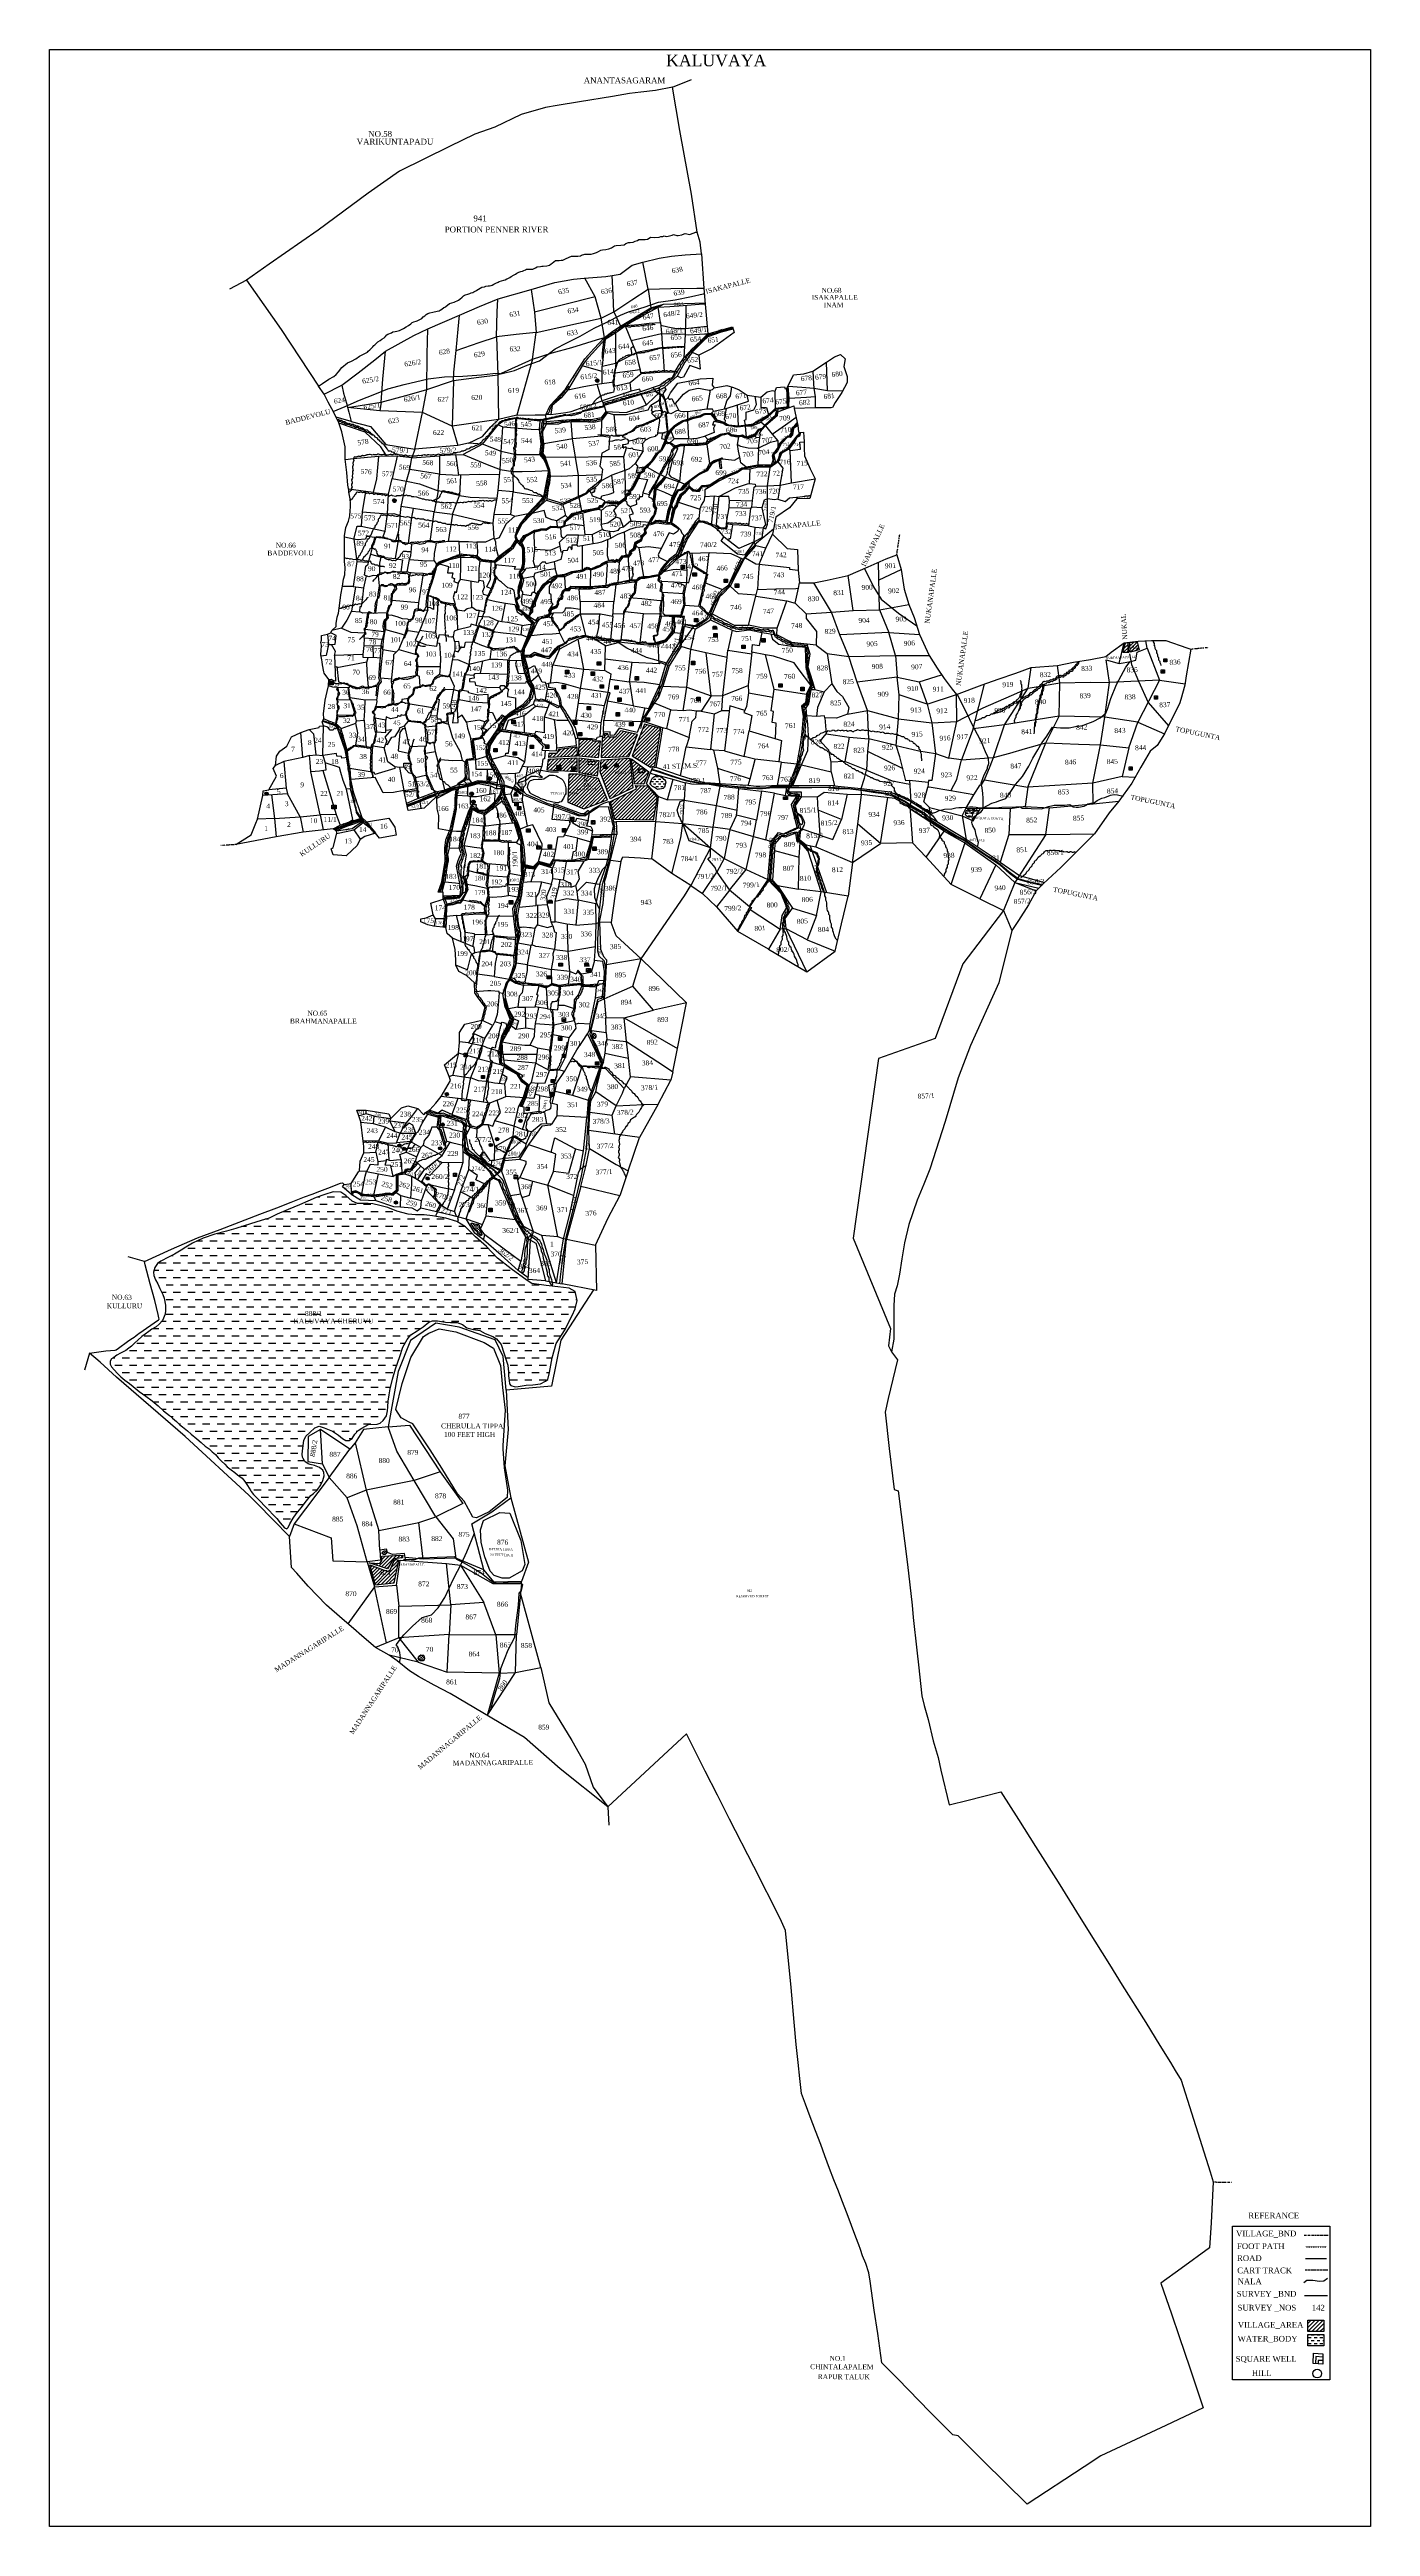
# Model space of a CAD drawing. Header units: inches. Extents: x 38 to 715, y -32 to 1237.
import ezdxf

# ---------------------------------------------------------------- set-up
doc = ezdxf.new("R2010")
doc.units = ezdxf.units.IN
doc.header["$MEASUREMENT"] = 0
for name, pattern in [('ACAD_ISO02W100', [15, 12, -3]), ('ACAD_ISO07W100', [3, 0, -3]), ('BORDER', [1.75, 0.5, -0.25, 0.5, -0.25, 0, -0.25])]:
    doc.linetypes.add(name, pattern=pattern)
for name, color, linetype in [('CARTTRACK', 30, 'ACAD_ISO02W100'), ('HILL', 8, 'Continuous'), ('NALA', 4, 'Continuous'), ('ROUND WELL', 5, 'Continuous'), ('SQUAREWELL', 5, 'Continuous'), ('SURVEY_BND', 7, 'Continuous'), ('SURVEY_NO', 7, 'Continuous'), ('TEXT', 7, 'Continuous'), ('VILLAGE_AREA', 1, 'Continuous'), ('WATER_BODY', 4, 'Continuous')]:
    doc.layers.add(name, color=color, linetype=linetype)
for name, color, linetype, lineweight in [('FOOTPATH', 150, 'ACAD_ISO07W100', 30), ('ROAD', 1, 'Continuous', 25), ('VILL_BOUNDARY', 6, 'BORDER', 30)]:
    doc.layers.add(name, color=color, linetype=linetype, lineweight=lineweight)
doc.styles.get("Standard").update_dxf_attribs({"font": 'TIMES.TTF', "height": 0.12})
pattern_1 = [(225, (-127.7695, 654.0281), (0.8838835, -0.8838835), [])]
pattern_2 = [(180, (-127.7695, 654.0281), (-1.25, -1.25), [1.25, -1.25])]
pattern_3 = [(180, (-127.76955, 654.0281), (-0.625, -0.625), [0.625, -0.625])]

# ---------------------------------------------------------------- blocks, each defined once
blk = doc.blocks.new('raji')
at = {"layer": 'VILLAGE_AREA', "linetype": 'ByBlock'}
for points in [[(0.24, 0.08), (0.2, 0.13), (0.05, 0.13), (0, 0.08)], [(0, 0.08), (0.24, 0.08)], [(0, 0), (0.26, 0)], [(0.04, 0), (0.04, 0.08)], [(0.06, 0), (0.06, 0.05)], [(0.1, 0), (0.1, 0.05)], [(0.15, 0), (0.15, 0.06)], [(0.18, 0.05), (0.18, 0)], [(0.22, 0.08), (0.22, 0)]]:
    blk.add_lwpolyline(points, dxfattribs=at)
for centre, radius, start, end in [((0.08, 0.05), 0.0212, 359.9131, 180.0869), ((0.16, 0.05), 0.0178, 1.52, 170.7873)]:
    blk.add_arc(centre, radius, start, end, dxfattribs=at)
blk = doc.blocks.new('abc')
at = {"layer": 'VILLAGE_AREA', "linetype": 'ByBlock'}
for points in [[(0, 0.08), (0.24, 0.08)], [(0, 0), (0.26, 0)], [(0.04, 0.08), (0.09, 0.15), (0.09, 0.21)], [(0.04, 0.08), (0.04, 0)], [(0.06, 0.11), (0.18, 0.11)], [(0.09, 0.19), (0.16, 0.19)], [(0.09, 0.17), (0.16, 0.17)], [(0.09, 0.15), (0.16, 0.15)], [(0.1, 0), (0.1, 0.05), (0.15, 0.05), (0.15, 0)], [(0.21, 0.08), (0.16, 0.15), (0.16, 0.22)], [(0.21, 0.08), (0.21, 0)]]:
    blk.add_lwpolyline(points, dxfattribs=at)

msp = doc.modelspace()

# ---------------------------------------------------------------- hatches: boundary and pattern name
at = {"layer": 'VILLAGE_AREA', "linetype": 'ByBlock'}
h = msp.add_hatch(dxfattribs=at)
h.set_pattern_fill('ANSI31', color=256, scale=10, angle=180, style=0)
h.set_pattern_definition(pattern_1)
h.paths.add_polyline_path([(596, 929.2), (595, 933.2), (591.3, 932.8), (591.5, 928)])
h.paths.add_polyline_path([(590.5, 932.8), (589, 932.7), (587.7, 927.9), (590.7, 928)])
h = msp.add_hatch(dxfattribs=at)
h.set_pattern_fill('ANSI31', color=256, scale=10, angle=180, style=0)
h.set_pattern_definition(pattern_1)
h.paths.add_polyline_path([(334.6, 874.6), (339, 885.8), (330.5, 887.7), (327.6, 884.5), (324.4, 884.5), (323.8, 886.2), (322.1, 886.2), (322.1, 884.1), (321, 884.1), (320.4, 874.1)])
h.paths.add_polyline_path([(336.3, 874.8), (345.7, 869), (348, 869.7), (351, 888.9), (342.6, 891.1)])
h.paths.add_polyline_path([(320.5, 872.8), (320, 866.7), (325, 852.9), (336.6, 858.5), (335.2, 873.6)])
h.paths.add_polyline_path([(309.1, 873.8), (309.2, 866.2), (318.4, 864.5), (319.2, 872.5)])
h.paths.add_polyline_path([(293.5, 873.2), (292.8, 867.6), (307.9, 866.7), (307.9, 873.8)])
h.paths.add_polyline_path([(298.7, 878.3), (297.9, 876.2), (293.8, 876.2), (293.7, 874.1), (308.1, 874.7), (308, 879.5)])
h.paths.add_polyline_path([(308.7, 865.4), (303.8, 865.5), (303.3, 851.1), (311.5, 847.8), (323.7, 852.4), (319, 863.2)])
h.paths.add_polyline_path([(325.3, 851.5), (327.5, 842.3), (347.1, 842), (349.1, 853.6), (344.1, 859.5), (338, 859.6), (338.5, 857.9)])
h.paths.add_polyline_path([(335.9, 873.3), (337.5, 860.6), (342.3, 860.3), (344.9, 866.7)])
h.paths.add_polyline_path([(309, 883.3), (308.8, 874.8), (319.1, 874), (320.1, 882.4), (316.9, 882.4), (315.3, 883.2)])
h = msp.add_hatch(dxfattribs=at)
h.set_pattern_fill('ANSI31', color=256, scale=10, angle=180, style=0)
h.set_pattern_definition(pattern_1)
h.paths.add_polyline_path([(214.1, 463.5), (218.7, 464), (218.9, 465.4), (214.7, 465.2), (208.1, 464.9), (208.1, 462.7), (207.1, 461.2), (204.1, 461.3), (201.6, 461.4), (211, 458.3)])
h.paths.add_polyline_path([(216.6, 462.8), (214.7, 463.3), (212.4, 457.9), (211.1, 457.1), (201.9, 460.5), (204.8, 450), (214.3, 451.1)])
at = {"layer": 'VILLAGE_AREA'}
h = msp.add_hatch(dxfattribs=at)
h.set_pattern_fill('ANSI31', color=256, scale=11.78052, angle=180, style=0)
h.set_pattern_definition([(225, (-118.3175, -495.7345), (1.0412607, -1.0412607), [])])
h.paths.add_polyline_path([(682.4, 73.5), (682.4, 67.6), (690.7, 67.6), (690.7, 73.5)])
at = {"layer": 'WATER_BODY', "linetype": 'ByBlock'}
h = msp.add_hatch(dxfattribs=at)
h.set_pattern_fill('DASH', color=256, scale=10, angle=180, style=0)
h.set_pattern_definition(pattern_2)
h.paths.add_polyline_path([(351.4, 858), (352.2, 858.1), (352.9, 858.9), (353.5, 861.3), (353.4, 861.9), (352.8, 862.7), (352, 863.5), (350.8, 864.2), (349.5, 864.6), (348.2, 864.7), (347.3, 864), (346.8, 863.6), (346.4, 863), (346.1, 862.2), (345.7, 861.6), (345.6, 860.3), (346.1, 859.9), (346.8, 859.2), (347.8, 858.6), (348.8, 858), (349.4, 857.6)])
h = msp.add_hatch(dxfattribs=at)
h.set_pattern_fill('DASH', color=256, scale=10, angle=180, style=0)
h.set_pattern_definition(pattern_2)
h.paths.add_polyline_path([(509.6, 844), (509.7, 843.8), (510.1, 843.2), (510.3, 843.6), (510.5, 844.5), (511.3, 846.1), (511.6, 846.4), (513.4, 846.8), (512.7, 847.2), (512.2, 847.1), (511.9, 847), (511.5, 847.3), (510.7, 847.3), (510.2, 847.1), (509.5, 847.2), (508.9, 847.3), (507.6, 846.9), (507.5, 846.7), (507.4, 846.5), (507.2, 846), (507.2, 845.6), (507.1, 844.8), (507.4, 844.1), (508.5, 843.4), (509.1, 843.4)])
h = msp.add_hatch(dxfattribs=at)
h.set_pattern_fill('DASH', color=256, scale=5, angle=180, style=0)
h.set_pattern_definition(pattern_3)
h.paths.add_polyline_path([(317.7, 731.5), (317.6, 732.2), (317.3, 732.6), (316.7, 732.8), (316.3, 732.5), (316.2, 732.2), (316.1, 731.9), (316.1, 731.6), (316.1, 731.4), (316.2, 731), (316.4, 730.6), (316.5, 730.3), (317, 730.1), (317.4, 730.1), (317.7, 730.7)])
h = msp.add_hatch(dxfattribs=at)
h.set_pattern_fill('DASH', color=256, scale=30, angle=180, style=0)
h.paths.add_polyline_path([(221, 575.8), (223, 578.3), (226.2, 580.3), (229.2, 582.3), (232.2, 584.7), (234.1, 585.5), (236.6, 585.5), (240.7, 584.7), (243.3, 584.6), (246.6, 584.5), (249.4, 583.5), (251.6, 581.9), (255.1, 581), (258.2, 580.5), (261, 579), (264.9, 577.4), (266.8, 576.2), (269.2, 573.3), (270.6, 569.1), (272, 564.7), (272.6, 562.7), (272.9, 559.1), (272.9, 557.2), (273.3, 554.9), (273.4, 553.1), (274.1, 552.3), (276.4, 551.6), (278, 551.8), (282.1, 552.5), (285.5, 552.7), (289.3, 553.1), (292, 554.5), (293.2, 555.3), (294, 559), (295.3, 566.4), (297.4, 573.9), (301.7, 580.5), (305.5, 588.2), (307.2, 591.6), (308.2, 595.9), (307.2, 600.4), (304, 602.1), (298.2, 602.9), (292.3, 603.5), (285, 604.6), (282.6, 606.1), (274.3, 612.1), (267.3, 617.6), (261.7, 623.5), (256, 628.4), (250.9, 633.6), (246.5, 636.4), (240.9, 638), (234, 639.3), (229.8, 639.7), (225.3, 639.7), (221.6, 640), (215.8, 641.6), (211.1, 643.5), (207.1, 644.5), (203.4, 645.3), (201, 645.5), (195.6, 645.5), (192.8, 646.7), (189.6, 649.6), (187, 651.3), (183.1, 651.6), (178.9, 650.2), (174.5, 648.6), (165.9, 644.9), (160.1, 642.4), (154.5, 640), (150.4, 638.1), (146.3, 636.9), (140.8, 635.2), (133.2, 632.8), (128.5, 631.3), (122.5, 629.8), (116.5, 627.7), (113.9, 626.6), (111, 625.2), (107.6, 623.2), (105.2, 621.6), (101.8, 619.6), (98.7, 618), (94.8, 616), (93.2, 614.8), (91.8, 612.8), (91.1, 610.4), (91.3, 608.6), (92.1, 606.5), (93.3, 604.3), (94.3, 602), (95.8, 598.9), (96.5, 597), (97.2, 593.5), (97.3, 590.7), (97.1, 588.9), (95.7, 585.6), (94, 583.8), (92.4, 582.4), (90.3, 581.1), (88.7, 580), (86.8, 578.6), (85.1, 577.4), (83.1, 575.5), (81.6, 574.2), (79.8, 572.4), (78.5, 571.5), (76.9, 570.3), (75.2, 569.4), (74.2, 568.9), (72.3, 567.8), (70.8, 566.7), (69.6, 565.9), (68.9, 564.7), (68.9, 563.3), (69.6, 561.8), (71, 560.3), (72.7, 558.5), (74.4, 556.7), (76.4, 555), (78.8, 553.4), (80.6, 551.8), (83.8, 549.2), (87.2, 546.8), (90.4, 544.4), (93.4, 541.9), (96.3, 539.4), (99.3, 536.9), (100.9, 535.6), (102.9, 533.9), (104.5, 532.2), (106, 531.1), (108.5, 529), (110.4, 527.3), (113.3, 524.9), (115.5, 523.1), (117.6, 521.2), (119.6, 519.9), (121.2, 518.4), (122.8, 516.9), (124.3, 515.3), (125.9, 513.5), (127.6, 512), (128.9, 510.7), (130.9, 509.1), (132.7, 507.7), (134.2, 506.6), (135.3, 505.7), (136.6, 504.8), (137.9, 503.1), (139.3, 501), (140.9, 498.4), (141.2, 498), (142.4, 496.5), (143.8, 494.9), (145.9, 492.9), (148, 490.7), (150.4, 488.2), (152.2, 486.2), (154.2, 484.1), (156, 482), (158.2, 479.4), (159.4, 478.9), (160, 479.5), (161, 481.4), (162.7, 484.4), (164.2, 486.5), (166.7, 489.7), (169.4, 493.3), (171.7, 495.9), (173.1, 497), (174.9, 498.7), (176.8, 501.4), (177.8, 503.7), (178.5, 506.1), (178.4, 507.7), (177.8, 509), (176.1, 510.3), (173.6, 511.3), (171.4, 511.9), (170.3, 512.2), (168.7, 513.4), (167.8, 514.9), (167.4, 515.6), (167.2, 517.1), (167.4, 518.6), (167.8, 521.6), (168.1, 524.2), (169.2, 526.4), (171.2, 528.2), (173.8, 530.7), (176, 531.5), (178.5, 530.7), (182.8, 528.9), (185.8, 526.9), (188, 525.2), (189.7, 524.1), (191.4, 524.1), (192.8, 525.1), (194.3, 527.4), (195.9, 529.2), (197.9, 530.5), (201.3, 532.3), (205.7, 532.5), (207.2, 533), (208.8, 534.4), (210.4, 536.7), (210.9, 539.3), (211.1, 541.4), (211.3, 544.2), (211.8, 547.6), (212.4, 550.6), (213.6, 555.5), (215.1, 560.9), (217.3, 567.2), (218.9, 572)])
h = msp.add_hatch(dxfattribs=at)
h.set_pattern_fill('DASH', color=256, scale=5, angle=180, style=0)
h.set_pattern_definition(pattern_3)
h.paths.add_polyline_path([(258.1, 633.5), (258, 634.5), (257.5, 634.8), (256.9, 635), (256.5, 635), (255.6, 635.1), (255.1, 635.3), (254.2, 635.5), (253.9, 635.5), (253.8, 635.2), (253.9, 634.8), (254, 634.5), (254.6, 633.9), (255.4, 632.6), (255.7, 632.2), (256.1, 631.7), (256.7, 631.2), (257.1, 630.8), (257.3, 630.2), (258.1, 629.5), (258.8, 629.1), (259, 629.2), (259.3, 629.6), (259.1, 630.3), (259, 630.7), (258.4, 632.3)])
h = msp.add_hatch(dxfattribs=at)
h.set_pattern_fill('DASH', color=256, scale=5, angle=180, style=0)
h.set_pattern_definition(pattern_3)
h.paths.add_polyline_path([(209.8, 467.6), (209.3, 467.6), (208.4, 467), (208.4, 466.8), (208.3, 466.6), (208.3, 466.2), (208.4, 466), (209, 465.8), (209.7, 465.8), (210.1, 466), (210.4, 466.3), (210.4, 466.8)])
h.paths.add_polyline_path([(229.8, 413.3), (229.3, 414.1), (228, 414.3), (227, 413.7), (226.7, 412.5), (226.9, 412.4), (227, 412), (227.1, 411.7), (227.7, 411.3), (228.3, 411.2), (229.2, 411.3), (229.6, 411.5), (230, 412.5)])
at = {"layer": 'WATER_BODY'}
h = msp.add_hatch(dxfattribs=at)
h.set_pattern_fill('DASH', color=256, scale=11.78052, angle=180, style=0)
h.set_pattern_definition([(180, (-118.3175, -490.793), (-1.472565, -1.472565), [1.472565, -1.472565])])
h.paths.add_polyline_path([(682.4, 60.3), (690.7, 60.3), (690.7, 66.2), (682.4, 66.2)])

# ---------------------------------------------------------------- linework, layer by layer
at = {"linetype": 'ByBlock', "lineweight": 30}
msp.add_lwpolyline([(37.8, 1236.7), (714.6, 1236.7), (714.6, -32.2), (37.8, -32.2)], close=True, dxfattribs=at)
msp.add_lwpolyline([(643.8, 121.6), (693.8, 121.6), (693.8, 42.9), (643.8, 42.9)], close=True)
at = {"layer": 'CARTTRACK', "linetype": 'ByBlock'}
for points in [[(408.7, 991), (400.1, 983.9), (395.8, 979.2), (392.1, 974.1), (390.2, 970.4), (387.2, 964.7), (385.1, 961.1), (382.1, 958.4), (380.8, 956.6), (378.4, 952.5), (376.7, 948.3), (375.7, 945.8), (374.4, 944.3), (369.4, 941.1), (367.3, 941.1), (363.6, 941.9), (362.5, 940.4), (361.1, 933.8), (360.7, 931.4), (359.6, 929.4), (357.4, 926.4), (356.1, 924.2), (354.8, 922.1), (352.8, 916.1), (351.6, 911.5), (348.2, 904.6), (346.3, 900.9), (344.9, 898.8), (342.9, 895.8), (341.8, 894), (341.6, 892.9), (340.6, 888.8)], [(367.8, 941.1), (361.7, 932.8)], [(516.1, 848.3), (520.6, 850.6), (523, 851.3), (524.2, 851.9), (527.8, 853), (530, 856.1), (531.6, 858.6), (532.7, 860.2), (536.3, 864.3), (539.6, 869.6), (541.6, 873.6), (544.1, 877.9), (546.2, 881.5), (548.4, 884.5), (551.6, 889.5), (555.7, 889.3), (560.2, 889.3), (563.5, 889.9), (567.2, 890.4), (569.3, 891.2), (571.1, 891.9), (572.5, 892.4), (576.1, 894.3), (578.9, 896.7), (579.9, 898.8), (581.5, 904.2), (584.5, 911.5), (589.2, 920.3), (591.4, 923.2)], [(513.3, 828.1), (513.7, 830.5), (512.6, 834.3), (512.1, 836.9), (510.9, 839), (510.5, 840.1), (510.3, 840.7), (510.7, 842.6), (511.7, 843.8), (512.9, 844.8), (515.2, 846.1), (515.9, 847.4), (516.2, 848.9), (516.1, 851.3), (516.1, 853.2), (516, 855.6), (515.6, 858.5), (515.1, 860.8), (516.1, 863.7), (516.9, 865.4), (518.3, 868.4), (518.4, 869.1), (519.1, 871), (518.9, 873.3), (518.5, 874.4), (517.3, 877), (516.5, 878.9), (515.9, 880.4), (514.5, 883.5), (510.7, 890.6), (507.8, 896.8), (502.8, 906.5)], [(298.5, 866.5), (294.5, 866.5), (288.5, 867.5), (282.4, 864.7), (278.3, 862.3), (277.5, 860.3), (280.3, 857.1), (282, 855.2), (287.7, 852.8), (292.6, 850.7), (297.8, 849.1), (304.8, 846.6), (308.9, 844.9), (311.2, 844.6), (313.2, 845.4), (316.8, 848.1), (321.8, 850.6), (324.4, 851.5), (326.6, 841.9), (327.1, 839.1), (326.9, 833.9), (326.1, 829.2), (324.7, 822.1), (323, 815.8), (321, 808.9), (320.4, 804.8), (319.2, 793.7), (318.5, 780.6), (318.5, 774.9), (319.3, 772.4), (322, 769.8), (322.7, 765.6), (322.4, 759.8), (322, 754.7), (321.8, 751.5), (320.6, 750.6), (318.6, 750.1), (317, 743.9), (314.9, 734.7), (314.7, 732.2), (317.5, 725.2), (320.8, 718), (319.5, 713.1), (317.4, 706.1), (314.6, 698.7), (314.2, 696.3), (313.8, 688.2), (313.3, 682.2), (312.8, 673.3), (310.2, 659.7), (306.4, 644.3), (302.3, 628.3), (300.4, 616.1), (299.5, 607.9), (299.1, 604.6)], [(323.9, 819.3), (321.2, 816.7), (318.9, 812.4), (317.7, 809.4), (316.8, 806.7), (317, 802.5), (318.5, 798.2), (319.5, 796.4)], [(204.3, 449.1), (190.6, 430.2)]]:
    msp.add_lwpolyline(points, dxfattribs=at)
at = {"layer": 'CARTTRACK', "ltscale": 0.1}
msp.add_lwpolyline([(681.1, 99.2), (693, 99.2)], dxfattribs=at)
at = {"layer": 'FOOTPATH', "linetype": 'ByBlock'}
for points in [[(183.2, 1051.2), (189.3, 1053.8), (196.7, 1057), (204.4, 1060.1), (211.2, 1062.8), (219.5, 1065.1), (231.8, 1068), (240.1, 1069), (249.6, 1069.3), (259.2, 1070.1), (264.9, 1070.7), (267.9, 1070.9), (269, 1070.5), (276.1, 1072.3), (282.5, 1075), (288.8, 1077.3), (296.9, 1083.4), (302.9, 1086.5), (309.6, 1089.9), (316.8, 1094), (323, 1096.9), (330.4, 1100.6), (334.5, 1102.3), (342.4, 1104.8), (349.8, 1107.2), (358.3, 1108.4), (366.8, 1110.2), (372.7, 1111.5), (373.3, 1111.5)], [(348.4, 1061.3), (351.7, 1059.3), (353, 1056.9), (353.8, 1053), (354.3, 1051.8), (354.2, 1050.8), (353.3, 1049.8), (353.5, 1048.8), (353.5, 1047.5), (353.9, 1043.5), (354.4, 1040.1), (353.1, 1037.9), (354.4, 1035), (354.9, 1035.4), (355.2, 1035.4), (356.5, 1035.1), (358.3, 1033.7), (359.6, 1032.2), (357.8, 1028.2), (357.2, 1027.3), (356.3, 1023.9), (355.1, 1019), (356.1, 1017.8), (360.2, 1016), (358.5, 1011.1), (356.5, 1006.8), (355.9, 1004.8), (357, 1002), (357.1, 1001.2), (356.5, 998.7), (356.5, 997.5), (356.1, 996.4), (356, 995.6), (355.9, 994.8), (358.1, 993.2), (359.8, 992.1), (361, 990.6), (361.7, 989), (362.8, 988), (362.1, 986), (360.9, 982.9), (358.9, 978.2), (355.3, 975.5), (352.7, 972.7), (350.9, 970.2), (349.9, 968.4), (349.8, 966.4), (349.4, 964.8), (351.7, 963), (351.4, 959.4), (352.3, 957.3), (352.2, 955.1), (352.3, 953), (352.3, 952.1), (352.1, 947.9), (353.1, 947.1), (358, 947), (360.8, 946.9), (362.4, 945.6), (362.2, 944.1), (362, 942.4)], [(455.3, 970.9), (460, 961.5), (463.9, 955.1), (472.8, 948), (482.2, 941.4)], [(354, 922.3), (343.6, 925.3), (333.6, 930.1), (329.2, 932.9), (329.2, 933.4)], [(591.1, 927.2), (592.1, 921.7), (595.7, 913.1), (600.6, 902.2), (611.1, 890.2)], [(481.8, 850.2), (484.6, 848.3), (485.9, 847.5), (487.5, 847.3), (490.1, 845.5), (491.9, 846), (493.6, 846.9), (496.4, 847.5), (500.1, 847.8), (502.2, 848.2), (503.6, 848.4), (505.3, 848.4), (509.1, 848.7), (510.9, 848.7), (512.6, 848.5), (514.4, 848.3), (517, 848.2), (517.9, 848.4), (520.3, 848.3), (522.5, 848.3), (524.2, 848.4), (525.7, 848.5), (532.9, 848.7), (535.1, 848.7), (536.1, 848), (538.9, 848), (540.8, 847.9), (546.1, 847.7), (549.6, 848.9), (551.8, 849.5), (552.6, 849.6), (557.8, 849.6), (560.5, 850), (562.3, 848.7), (563.8, 848.5), (565, 848.6), (567.8, 849.1), (568.5, 849.4), (569.2, 849.7), (569.8, 850.3), (571.3, 850.6), (571.8, 850.7), (573.1, 851), (574.6, 852), (575.5, 852.5), (576.9, 853.2), (578.5, 853.5), (581.3, 854.7), (583.2, 855), (585, 854.9), (587.8, 854.2)], [(217.1, 410.3), (217.7, 412.8), (217.3, 415.5), (216.2, 418.5), (215.4, 419.5), (219.3, 424.6), (223.8, 429), (228.8, 433.5), (233.5, 434.9), (237, 438.4), (240.3, 443.7), (244.8, 453.3), (248.9, 461.2), (251.6, 467.1), (255.5, 476.6)], [(219.1, 463.4), (223.1, 463.1), (225.1, 463.2), (227, 464.1), (228.8, 464.1), (236.4, 464.4), (241.4, 464.5), (245.2, 464.7), (246.3, 463.3), (249.7, 461.7), (254.4, 459), (259.2, 456.1), (263.4, 452.8), (265.1, 451.5), (267.5, 451.1), (273, 451.3), (277.3, 451.2), (279.1, 451.4), (280.1, 450.3), (279.5, 447.2), (278.2, 446), (277.9, 439.7), (276.6, 429.4), (276.1, 423.2), (272.6, 416.8), (268.9, 407.2), (268.4, 402.1), (265.8, 393.6), (264.8, 390), (263.8, 386.4), (262.9, 385), (262.1, 383.2)]]:
    msp.add_lwpolyline(points, dxfattribs=at)
at = {"layer": 'FOOTPATH', "ltscale": 0.01}
msp.add_lwpolyline([(681.2, 111.1), (692.1, 111.1)], dxfattribs=at)
at = {"layer": 'HILL', "linetype": 'ByBlock'}
for points in [[(283, 860.2), (283.5, 861.6), (284.2, 862.2), (285, 862.4), (285.8, 862.7), (288.1, 862.9), (290, 862.9), (291, 863.1), (291.7, 863.6), (294, 864.9), (296, 865), (297.5, 864.6), (298.2, 864.1), (300.1, 863.1), (300.9, 862.2), (301.9, 860.5), (302.4, 858.4), (302.4, 855.8), (301.1, 853.2), (299.9, 851.3), (299.1, 851.1), (298.6, 850.8), (297.6, 850.8), (296.9, 850.9), (295.7, 851.2), (293.6, 851.6), (292.6, 851.9), (291.5, 852.3), (289.7, 852.9), (288.5, 853.5), (286.6, 854.4), (285.6, 854.9), (284.6, 855.4), (284.1, 855.9), (283.5, 856.7), (283.2, 857.4), (282.9, 858.1), (282.7, 858.6), (283, 860.2)], [(232.1, 579.1), (237.4, 581.4), (245.9, 579.8), (260.5, 574.4), (265.3, 571.5), (268.9, 562.5), (269.9, 551.2), (271.2, 539.7), (270, 521.6), (270, 519.9), (270.8, 510.1), (272.4, 498.7), (272.2, 495), (263, 487.6), (256.6, 484.5), (254.7, 484.8), (250.2, 493), (246.8, 496.8), (238.8, 510), (232.9, 519.3), (223.9, 532.7), (222, 533.5), (217.9, 535.8), (215.3, 540), (218.5, 553.4), (222.9, 566.6), (229.4, 577.4), (232.1, 579.1)], [(258.6, 478.4), (260.1, 483.1), (268.6, 487.3), (273.6, 486.9), (279.3, 472.9), (281.3, 460.6), (280, 457.4), (273.3, 453.6), (269.7, 453.6), (265.7, 454.9), (263.6, 457.2), (260.9, 464.5), (259, 471.9), (258.6, 478.4)]]:
    msp.add_lwpolyline(points, dxfattribs=at)
msp.add_circle((687.3, 46.1), 2.23, dxfattribs=at)
at = {"layer": 'NALA'}
for points in [[(321.7, 1077.2), (321.4, 1077.6), (321.4, 1078), (321.2, 1078.6), (321.2, 1079.1), (321.1, 1079.4), (321, 1079.6), (321.1, 1080), (321.1, 1080.4), (321.2, 1080.9), (321.2, 1081.2), (321.2, 1081.5), (321.2, 1081.8), (321.3, 1082.2), (321.3, 1082.5), (321.3, 1082.9), (321.3, 1083.2), (321.3, 1083.5), (321.4, 1083.7), (321.5, 1084), (321.5, 1084.4), (321.5, 1084.8), (321.6, 1085), (321.7, 1085.6), (321.7, 1085.9), (321.6, 1086.2), (321.8, 1086.6), (322, 1087.3), (322, 1087.7), (321.9, 1088.1), (322.7, 1088.9), (323.1, 1089.3), (323.6, 1089.6), (324, 1089.8), (324.5, 1090), (324.7, 1090.3), (325.1, 1090.7), (325.7, 1091.1), (326.5, 1091.7), (326.6, 1091.8), (327.2, 1091.9), (327.6, 1092.1), (327.8, 1092.4), (328, 1092.7), (328.2, 1092.9), (328.5, 1093), (329.1, 1093.1), (329.7, 1093.7), (330, 1094), (330.1, 1094.2), (330.3, 1094.3), (330.7, 1094.5), (331.1, 1094.7), (331.4, 1094.8), (331.7, 1095.1), (331.9, 1095.3), (332.1, 1095.4), (332.7, 1095.6), (333, 1096), (333.1, 1096.3), (333.5, 1096.5), (333.9, 1096.5), (334.8, 1097.2), (335.2, 1097.4), (335.6, 1097.4), (335.9, 1097.6), (336.2, 1098), (336.5, 1098.2), (337.2, 1098.3), (337.5, 1098.5), (337.6, 1098.7), (337.8, 1098.9), (338.2, 1099.1), (338.7, 1099.4), (339, 1099.6), (339.1, 1099.7), (339.2, 1099.9), (339.5, 1100), (339.9, 1100.1), (340.2, 1100.2), (340.5, 1100.3), (340.9, 1100.8), (341.5, 1101.1), (341.9, 1101.2), (342.2, 1101.4), (342.6, 1101.8), (342.8, 1101.9), (343.6, 1102.2), (344.2, 1102.5), (344.5, 1102.9), (344.8, 1103), (345.4, 1103.3), (345.6, 1103.5), (345.8, 1103.7), (346.1, 1103.8), (346.5, 1103.9), (347, 1104.1), (347.3, 1104.3), (347.5, 1104.4), (348, 1104.3), (348.2, 1104.5), (348.4, 1104.6), (348.6, 1104.8), (349, 1104.9), (349.2, 1105), (349.5, 1105.1), (349.6, 1105)], [(185.2, 1047.2), (185.7, 1047.3), (186.3, 1046.9), (187.2, 1046.8), (187.5, 1046.6), (188, 1046.3), (188.5, 1046.2), (188.9, 1046.1), (189.3, 1045.9), (189.6, 1045.7), (190.2, 1045.4), (190.6, 1045.2), (190.9, 1045.2), (191.1, 1045.3), (192.3, 1044.8), (193.4, 1044.7), (193.9, 1044.4), (194.4, 1044.2), (194.7, 1043.9), (195.1, 1043.9), (195.5, 1043.9), (195.8, 1043.9), (196, 1043.8), (196.9, 1043.3), (197.3, 1043.1), (197.8, 1042.9), (198.1, 1042.9), (198.2, 1042.9), (198.7, 1042.6), (199, 1042.3), (199.4, 1042.1), (200.5, 1041.8), (201.5, 1040.8), (201.8, 1040.8), (202.1, 1040.6), (202.2, 1040.4), (202.3, 1040.2), (202.5, 1040.1), (203.4, 1039.5), (203.7, 1039.3), (203.9, 1039.1), (204.1, 1038.8), (204.5, 1038.3), (204.9, 1038.1), (205.3, 1037.9), (205.6, 1037.7), (205.7, 1037.4), (206, 1037), (206.2, 1036.8), (206.6, 1036.7), (206.8, 1036.5), (206.9, 1036.3), (207, 1036.1), (207.6, 1035.8), (207.8, 1035.5), (208.1, 1035.1), (208.1, 1034.9), (208.3, 1034.8), (208.6, 1034.8), (208.8, 1034.7), (209, 1034.5), (209.3, 1034.1), (210.6, 1032.2), (211.1, 1031.6), (211.4, 1031.2), (212.4, 1031.1), (212.9, 1030.9), (213.1, 1030.6), (214, 1030.4), (214.8, 1029.8), (215.4, 1029.6), (215.7, 1029.6), (216, 1029.3), (216.5, 1029.4), (217.1, 1029.1), (217.3, 1029), (217.7, 1029), (218, 1029), (218.6, 1029), (218.9, 1028.8), (219.2, 1028.8), (219.5, 1028.8), (219.8, 1028.8), (219.9, 1028.9), (220.1, 1029), (220.3, 1029), (221.1, 1028.6), (221.7, 1028.5), (222.2, 1028.6), (222.3, 1028.7), (222.5, 1028.8), (223.3, 1028.5), (223.7, 1028.4), (224.2, 1028.4), (224.7, 1028.6), (225.1, 1028.6), (225.4, 1028.5), (225.6, 1028.5), (225.8, 1028.5), (226.1, 1028.7), (226.6, 1028.8), (226.8, 1028.9), (227.6, 1028.8), (228.2, 1028.9), (228.5, 1028.8), (228.7, 1028.8), (229, 1028.9), (229.1, 1029.1), (229.7, 1029.2), (229.9, 1029.1), (230.1, 1029.1), (230.4, 1029), (230.8, 1028.9), (231.3, 1029), (231.5, 1029.1), (231.7, 1029.3), (232.1, 1029.3), (232.8, 1029.1), (233.4, 1029), (233.7, 1029), (234.1, 1029), (234.4, 1029.2), (234.5, 1029.2), (235.1, 1029.1), (235.7, 1029.1), (236, 1029.1), (236.2, 1029.2), (236.9, 1029.4), (237, 1029.5), (237.4, 1029.4), (237.7, 1029.2), (238.1, 1029.2), (238.3, 1029.3), (239.1, 1029.5), (239.2, 1029.6), (239.6, 1029.5), (239.8, 1029.5), (240, 1029.4), (242.8, 1029.4), (243.3, 1029.6), (243.7, 1029.6), (244.2, 1029.6), (244.7, 1030), (244.9, 1030.1), (245.6, 1030.1), (246, 1030), (246.4, 1030.2), (246.8, 1030.5), (248.2, 1030.6), (248.9, 1031), (249.1, 1031.2), (250, 1031.2), (250.3, 1031.3), (250.8, 1031.5), (251.2, 1031.8), (251.4, 1032), (251.6, 1032.1), (252.3, 1032.2), (252.8, 1032.3), (253.8, 1033.1), (254.7, 1033.1), (255, 1033.3), (255.5, 1033.5), (255.8, 1033.7), (256.1, 1033.9), (256.2, 1034.1), (256.7, 1034.1), (257, 1034.2), (257.7, 1034.6), (258.4, 1035), (258.7, 1035.4), (259.2, 1035.5), (259.4, 1035.7), (259.4, 1036), (259.9, 1036.7), (260.6, 1037.2), (261.1, 1037.5), (261.3, 1037.8), (261.5, 1038.2), (261.7, 1038.5), (262, 1038.7), (263, 1039.4), (263.3, 1040), (263.6, 1040.4), (264.1, 1040.8), (264.4, 1041.1), (264.6, 1041.5), (264.7, 1041.8), (264.8, 1042.1), (265.3, 1042.5), (265.6, 1042.8), (265.9, 1043), (266.2, 1043.4), (266.5, 1043.9), (266.7, 1044.2), (267.1, 1044.5), (267.6, 1044.8), (268, 1045.2), (268.2, 1045.7), (268.5, 1046), (268.9, 1046.2), (269.3, 1046.3), (269.7, 1046.6), (270.5, 1046.7), (270.9, 1046.9), (271.2, 1047.1), (271.7, 1047.2), (272.3, 1047.2), (272.4, 1047.3), (272.6, 1047.4), (272.9, 1047.5), (273.3, 1047.6), (273.7, 1047.6), (274.4, 1047.6), (274.7, 1047.7), (274.9, 1047.9), (275.2, 1048), (275.6, 1047.9), (276, 1048), (276.4, 1048), (276.7, 1048.1), (277, 1048.2), (277.3, 1048.3), (277.5, 1048.3), (277.7, 1048.2), (278.1, 1048), (278.3, 1047.9), (279.1, 1048), (279.7, 1047.7), (279.8, 1047.7), (280.2, 1047.8), (280.5, 1047.8), (280.8, 1047.6), (281, 1047.6), (281.2, 1047.6), (281.4, 1047.6), (281.7, 1047.6), (282.2, 1047.5), (283, 1047.6), (283.2, 1047.6), (283.5, 1047.5), (283.6, 1047.5), (283.9, 1047.5), (284.4, 1047.3), (284.6, 1047.2), (285, 1047.3), (285.2, 1047.4), (285.7, 1047.2), (285.9, 1047.2), (286.2, 1047.1), (286.4, 1047.3), (286.8, 1047.2), (287, 1047.3), (287.4, 1047.1), (287.8, 1047.1), (288.1, 1047.1), (288.3, 1047.2), (288.6, 1047.1), (288.8, 1047.1), (289, 1047), (289.1, 1047.1), (289.5, 1047.2), (289.7, 1047.3), (290, 1047.2), (290.3, 1047.2), (290.5, 1047.2), (290.8, 1047.4), (291.2, 1047.5), (291.5, 1047.5), (291.7, 1047.6), (292, 1047.7), (292.3, 1047.6), (292.6, 1047.6), (292.8, 1047.6), (292.9, 1047.7), (293.3, 1047.8), (293.6, 1047.9), (293.9, 1048), (294.3, 1048), (294.5, 1048), (294.7, 1048.1), (294.9, 1048.2), (295.2, 1048.3), (295.4, 1048.4), (295.7, 1048.4), (296, 1048.4), (296.2, 1048.4), (296.6, 1048.5), (296.8, 1048.5), (296.9, 1048.6), (297.2, 1048.7), (297.3, 1048.8), (297.3, 1048.8), (298.2, 1048.8), (298.4, 1048.9), (298.7, 1049), (299.1, 1049.1), (299.3, 1049.2), (299.6, 1049.3), (299.9, 1049.3), (300.1, 1049.3), (300.4, 1049.3), (300.8, 1049.4), (301.1, 1049.6), (301.4, 1049.8), (301.8, 1049.7), (302.2, 1049.7), (302.4, 1049.6), (302.7, 1049.5), (302.9, 1049.3), (304.3, 1049.4), (304.9, 1049.2), (305.3, 1049.3), (305.7, 1049.4), (306.1, 1049.5), (306.5, 1049.6), (306.9, 1049.5), (307.5, 1049.7), (307.8, 1049.9), (308.1, 1050.1), (308.5, 1050.1), (308.7, 1050.1), (309.4, 1050.4), (309.8, 1050.5), (310.2, 1050.7), (310.5, 1050.9), (310.6, 1051.1), (310.8, 1051.3), (311.3, 1051.7), (311.7, 1051.8), (312.3, 1052), (312.5, 1052), (313.7, 1052.4), (314.4, 1052.7), (314.8, 1052.8), (315, 1052.8), (315.9, 1052.9), (316.4, 1053.2), (316.6, 1053.3), (317.2, 1053.2), (317.5, 1053.3), (317.7, 1053.5), (318.8, 1053.5), (319.3, 1053.5), (319.8, 1053.8), (319.9, 1053.8), (320.2, 1053.8), (320.5, 1053.8), (320.9, 1053.9), (321.2, 1054), (321.6, 1054.1), (321.7, 1054.1), (321.8, 1054.2), (321.7, 1054.4), (321.6, 1054.7), (321.6, 1054.8), (321.6, 1055), (322.2, 1055.2), (322.7, 1055.3), (323.4, 1055.4), (323.6, 1055.7), (324, 1055.9), (324.3, 1055.9), (325.4, 1056), (325.8, 1056.1), (326.2, 1056.3), (326.6, 1056.7), (327.7, 1056.7), (328.3, 1057), (328.5, 1057.1), (329.4, 1057.4), (329.8, 1057.3), (330, 1057.3), (330.4, 1057.5), (330.6, 1057.7), (330.9, 1057.8), (331.1, 1057.9), (332, 1058), (332.4, 1058), (332.6, 1058.1), (332.9, 1058.3), (333.2, 1058.5), (333.4, 1058.5), (334.1, 1058.5), (334.4, 1058.6), (334.6, 1058.8), (335.2, 1059), (335.6, 1059.1), (335.9, 1059.2), (336.2, 1059.1), (336.6, 1059.2), (336.8, 1059.4), (337.1, 1059.6), (337.3, 1059.7), (337.6, 1059.7), (338.1, 1059.7), (338.3, 1059.7), (338.9, 1060.1), (339.4, 1060.2), (339.6, 1060.2), (340.1, 1060.2), (340.3, 1060.3), (340.6, 1060.5), (341.2, 1060.7), (341.6, 1060.7), (341.9, 1060.7), (342.1, 1060.7), (342.9, 1061.1), (343.1, 1061.2), (343.4, 1061.3), (343.9, 1061.2), (344.1, 1061.4), (344.3, 1061.6), (344.8, 1061.7), (345.2, 1061.7), (345.5, 1061.8), (345.8, 1062), (346, 1062.1), (346.3, 1062.2), (346.4, 1062.3), (346.9, 1062.4), (347.2, 1062.4), (347.9, 1062.5), (348.3, 1062.8), (348.6, 1062.9), (348.9, 1063), (349.1, 1063.1), (349.4, 1063.2), (349.8, 1063.3), (350, 1063.4), (350.1, 1063.5), (350.6, 1063.8), (350.8, 1064), (350.9, 1064), (351.2, 1064.2), (351.6, 1064.4), (351.8, 1064.5), (352.3, 1064.6), (352.7, 1064.8), (352.8, 1065), (353, 1065.2), (353.2, 1065.4), (353.3, 1065.5), (353.5, 1065.6), (353.6, 1065.7), (353.8, 1065.9), (353.9, 1065.9), (354.4, 1066.1), (354.5, 1066.3), (354.7, 1066.5), (354.9, 1066.7), (355.1, 1067), (355.3, 1067.1), (356.4, 1067.9), (356.8, 1068.1), (357.1, 1068.2), (357.1, 1068.3), (357.3, 1068.6), (357.5, 1068.8), (357.8, 1069.1), (358, 1069.3), (358.2, 1069.5), (358.4, 1069.8), (358.4, 1070.1), (358.6, 1070.4), (358.8, 1070.7), (359.1, 1071), (359.3, 1071.2), (359.6, 1071.7), (359.7, 1071.8), (359.8, 1072.3), (359.9, 1072.5), (360.5, 1073.3), (360.8, 1073.6), (360.9, 1073.8), (361.1, 1074.3), (361.2, 1074.6), (361.2, 1075), (361.3, 1075.2), (361.4, 1075.3), (361.7, 1075.6), (361.9, 1075.8), (362.1, 1076), (362.3, 1076.2), (362.5, 1076.5), (362.6, 1076.8), (362.7, 1077.1), (362.8, 1077.5), (362.9, 1077.6), (363.1, 1077.9), (363.4, 1078.1), (363.9, 1078.6), (364, 1078.9), (364.1, 1079.3), (364.4, 1079.7), (364.7, 1079.9), (365.2, 1080.4), (365.4, 1080.6), (365.5, 1080.9), (365.7, 1081.1), (365.9, 1081.4), (366.2, 1081.7), (366.4, 1081.8), (366.6, 1081.9), (366.8, 1082.4), (366.9, 1082.6), (367.4, 1082.9), (367.8, 1083.1), (368, 1083.3), (368.1, 1083.5), (368.4, 1083.7), (368.5, 1084), (368.7, 1084.1), (368.8, 1084.2), (369.6, 1084.7), (369.7, 1085), (369.9, 1085.2), (370, 1085.5), (370.4, 1085.6), (370.7, 1085.9), (371, 1086.1), (371.3, 1086.3), (371.5, 1086.7), (371.7, 1087.1), (372.1, 1087.3), (372.5, 1087.7), (372.8, 1088), (372.9, 1088), (373, 1088.3), (373.2, 1088.5), (373.3, 1088.7), (373.6, 1088.9), (373.8, 1089), (374.8, 1090.1), (375.4, 1090.3), (375.8, 1090.6), (376.1, 1090.8), (376.3, 1090.8), (376.6, 1090.9), (376.8, 1090.9), (377.2, 1090.9), (377.4, 1091), (377.8, 1091.2), (378, 1091.3), (378.2, 1091.3), (378.6, 1091.2), (378.8, 1091.3), (378.9, 1091.4), (379.9, 1091.9), (380.2, 1091.9), (380.6, 1091.9), (380.8, 1092), (381, 1092.3), (381.2, 1092.3), (381.8, 1092.4), (382, 1092.4), (382.2, 1092.4), (382.7, 1092.7), (382.9, 1092.8), (383.4, 1092.7), (383.5, 1092.8), (383.9, 1093), (384.1, 1093.1), (384.5, 1093.2), (384.8, 1093.3), (385, 1093.3), (385.1, 1093.2), (385.8, 1093.6), (386.1, 1093.6), (386.6, 1093.6), (386.8, 1093.8), (387.4, 1094), (387.6, 1094.1), (387.9, 1094.2)], [(331.9, 1095.3), (333, 1095), (333.5, 1094.9), (334.5, 1094.7), (335.1, 1094.7), (335.7, 1094.7), (335.9, 1094.9), (336.5, 1095), (337.7, 1094.9), (338.3, 1095.2), (339, 1095.1), (339.3, 1095.1), (339.7, 1095), (340.9, 1095.3), (341.5, 1095.3), (341.7, 1095.3), (342, 1095.4), (342.4, 1095.5), (342.9, 1095.7), (344.1, 1095.6), (344.6, 1095.7), (344.8, 1095.8), (346, 1095.6), (346.5, 1095.8), (346.8, 1096), (347.3, 1096), (347.9, 1095.8), (347.9, 1095.7)], [(363.3, 1084.2), (361.8, 1084.1), (361.4, 1084.1), (361.1, 1084.2), (360.3, 1084), (359.5, 1084.1), (358.9, 1084.2), (358.4, 1083.9), (357.5, 1084.1), (356.7, 1083.7), (355.8, 1083.9), (354.9, 1083.5), (354.3, 1083.7), (353.7, 1083.7), (353.3, 1083.5), (352.9, 1083.5), (352.6, 1083.6), (352.4, 1083.7), (352, 1083.6), (351.7, 1083.7), (351.4, 1083.7), (350.6, 1083.5), (350.5, 1083.5), (350.2, 1083.5), (349.9, 1083.6), (349.6, 1083.3), (349.3, 1083.2), (349.1, 1083.1), (348.8, 1083.2), (348.5, 1083.1), (347.9, 1082.8), (347.5, 1082.7), (347.2, 1082.7), (346.7, 1082.6), (346.4, 1082.3), (346.2, 1082.3), (345.7, 1082.3), (345.4, 1082.2), (344.8, 1082), (344.6, 1081.8), (343.9, 1081.8), (343.4, 1081.7), (342.8, 1081.6), (342.5, 1081.4), (341.8, 1081.4), (341.3, 1081.4), (341, 1081.4), (340.7, 1081.1), (340.2, 1081.1), (339.5, 1081.1), (338.9, 1081), (338.7, 1080.9), (338.2, 1081), (337.6, 1080.6), (337.1, 1080.3), (336.6, 1080.3), (336.4, 1080.3), (335.5, 1080.1), (335, 1080.2), (334.7, 1080.2), (334.2, 1080.1), (334.1, 1079.9), (333.7, 1079.9), (333.1, 1079.8), (332.5, 1079.3), (332.2, 1079.1), (331.7, 1079), (331.4, 1078.9), (331.2, 1078.5), (330.5, 1078.3), (330.1, 1078.1), (329.9, 1077.8), (329.6, 1077.5), (329.4, 1077.4), (329.1, 1077.1), (328.8, 1076.6), (328.8, 1076.4), (328.6, 1075.7), (328.5, 1075.5), (328.3, 1074.9), (327.8, 1073.2), (327.5, 1072.7), (327.4, 1072.5), (327.3, 1071.9), (327.2, 1071.4), (327.2, 1070.8), (327.1, 1070.4), (326.8, 1069.7), (326.8, 1069.2), (326.9, 1068.7), (326.7, 1067.7), (326.5, 1067.1), (326.5, 1066.7), (326.5, 1066.2), (326.4, 1066), (326.6, 1065.8), (326.5, 1065.5), (326.5, 1065.4), (326.6, 1065.1), (326.6, 1064.9), (326.6, 1064.6), (326.6, 1064.4), (326.8, 1064.1), (326.9, 1063.8), (327, 1063.5), (327.1, 1063.2), (327.1, 1063), (327, 1061.9), (326.7, 1061.2), (325.6, 1060.9), (325.2, 1060.9), (324.8, 1060.7), (324.5, 1060.6), (324.1, 1060.5), (323.6, 1060.5), (323.1, 1060.1), (322.9, 1060.1), (322.6, 1060.1), (322.4, 1060.2), (321.8, 1059.7), (321.5, 1059.7), (321.1, 1059.6), (320.7, 1059.5), (320.3, 1059), (320, 1058.9), (319.4, 1058.6), (319, 1058.3), (318.6, 1058), (318.4, 1058), (318.2, 1057.8), (318, 1057.6), (317.7, 1057.3), (317.3, 1056.9), (317, 1056.5), (316.7, 1056), (316.6, 1055.8), (316.2, 1055.3), (316, 1055.2)], [(337.1, 1084.4), (336.8, 1084.2), (336.6, 1084.2), (336.4, 1084.2), (336.1, 1084.1), (336, 1083.9), (335.8, 1083.8), (335.7, 1083.6), (335.7, 1083.1), (335.8, 1082.9), (335.8, 1082.7), (335.8, 1082.6), (335.8, 1082.2), (335.9, 1081.9), (335.9, 1081.7), (335.9, 1081), (335.9, 1080.8), (335.9, 1080.3), (335.8, 1080.2)], [(340.9, 1071.3), (342.8, 1071.4), (343.2, 1071.6), (343.7, 1071.4), (344.3, 1071.4), (344.8, 1071.5), (345.3, 1071.6), (345.4, 1071.7), (345.8, 1071.7), (346, 1071.6), (346.6, 1071.6), (347, 1071.7), (347.2, 1071.7), (347.4, 1071.7), (347.6, 1071.9), (347.8, 1071.9), (348.2, 1071.9), (348.6, 1071.9), (349, 1071.8), (349.4, 1071.9), (349.5, 1072), (349.8, 1072.2), (349.8, 1072.2), (350.2, 1072.1), (350.7, 1072), (351.2, 1071.9), (351.4, 1072), (351.7, 1072.1), (351.9, 1072.2), (352, 1072.2), (352.4, 1072.2), (352.6, 1072.1), (353.1, 1072), (353.3, 1072.1), (353.7, 1072.3), (354, 1072.3), (354.5, 1072.1), (354.9, 1072), (355.3, 1071.9), (355.9, 1072.3), (356.2, 1072.2), (356.7, 1072.1), (357, 1071.9), (357.1, 1071.9), (357.5, 1071.9), (357.8, 1072), (358.1, 1072), (358.4, 1072), (358.8, 1071.8), (359, 1071.8), (359.6, 1071.9), (359.7, 1071.8)], [(293.3, 1049.9), (293.2, 1050.3), (293.6, 1050.6), (293.6, 1050.7), (293.8, 1050.9), (293.9, 1051.2), (294.1, 1051.4), (294.1, 1052), (294.2, 1052.3), (294.3, 1052.5), (294.4, 1052.6), (294.5, 1052.8), (294.6, 1053.1), (294.6, 1053.2), (294.6, 1053.3), (294.8, 1053.6), (295, 1053.9), (295, 1054.1), (295, 1054.3), (295.2, 1054.7), (295.4, 1054.8), (295.7, 1055), (296, 1055.1), (296.3, 1055.4), (296.4, 1055.6), (296.6, 1056), (296.7, 1056.1), (297, 1056.4), (297.3, 1056.6), (297.4, 1056.8), (297.4, 1057), (297.6, 1057.3), (297.9, 1057.4), (298, 1057.4), (298.2, 1057.5), (298.4, 1057.8), (298.5, 1057.9), (298.5, 1058.1), (298.6, 1058.1), (298.8, 1058.4), (298.9, 1058.4), (299.1, 1058.5), (299.2, 1058.6), (299.4, 1058.7), (299.4, 1058.8), (299.5, 1058.9), (299.9, 1059.4), (300, 1059.6), (300, 1059.7), (300.5, 1060), (300.8, 1060.4), (300.9, 1060.6), (301.1, 1061), (301.7, 1061.4), (301.9, 1061.7), (302, 1062), (302.2, 1062.3), (302.4, 1062.5), (302.8, 1062.6), (302.8, 1062.8), (303.1, 1063.3), (303.3, 1063.6), (303.5, 1063.9), (303.7, 1064.1), (303.7, 1064.2)], [(350.1, 1063.5), (350.1, 1062.3), (350.1, 1061.6), (350.3, 1061), (350.4, 1060.1), (350.6, 1059.6), (350.5, 1059.2), (350.4, 1058.8), (350.6, 1058.5), (350.6, 1057.2), (350.7, 1056.8), (350.6, 1056.4), (350.3, 1055.6), (350.4, 1054.8), (350.5, 1054.4), (350.7, 1054), (350.7, 1053.8), (350.9, 1052.7), (351.1, 1052.4), (351.2, 1051.9), (351.2, 1051.5), (351.4, 1050.9), (351.3, 1050.4), (351.3, 1049.9), (351.5, 1049.3), (350.7, 1048.5), (350.1, 1048.1), (349.9, 1048.1), (349.7, 1048), (349.4, 1047.8), (349.3, 1047.6), (349.2, 1047.4), (348.8, 1047.1), (348.3, 1047), (348.1, 1046.9), (347.8, 1046.7), (347.5, 1046.5), (347, 1046.2), (346.8, 1046.1), (346.3, 1045.9), (345.8, 1045.6), (345.5, 1045.6), (345, 1045.5), (344.8, 1045.3), (344.3, 1044.9), (344.1, 1044.8), (343.6, 1044.7), (343, 1044.6), (342.8, 1044.5), (342.6, 1044.3), (342.4, 1044.2), (342.1, 1044.1), (341.7, 1044), (341.6, 1043.9), (341.2, 1043.7), (340.7, 1043.7), (340.4, 1043.7), (340, 1043.7), (339.9, 1043.6), (339.6, 1043.4), (339.5, 1043.2), (339.1, 1043.1), (338.9, 1043.1), (338.6, 1042.9), (338.3, 1042.8), (338.1, 1042.6), (337.9, 1042.4), (337.5, 1042), (337.1, 1041.6), (337, 1041.4), (336.8, 1041.2), (336.5, 1041.1), (335.9, 1040.8), (335.7, 1040.7), (335.3, 1040.5), (334.8, 1040.3), (334.1, 1040.2), (333.9, 1040), (333.6, 1039.7), (333.5, 1039.5), (332.9, 1039.4), (332.5, 1039.3), (332.1, 1039), (332, 1038.9), (331.7, 1038.8), (331.4, 1038.7), (330.8, 1038.9), (330.3, 1038.9), (329.8, 1038.7), (329.7, 1038.6), (329.1, 1038.5), (328.9, 1038.6), (328.5, 1038.7), (328.2, 1038.7), (328, 1038.6), (327.6, 1038.6), (327.3, 1038.7), (326.6, 1038.7), (326.5, 1038.8), (326.1, 1038.9), (325.5, 1038.9), (325.4, 1038.8), (325.1, 1038.7), (324.9, 1038.7), (324.6, 1038.8), (324.4, 1038.9), (323.8, 1039), (323.6, 1039), (323.4, 1038.9), (323, 1038.9), (322.6, 1039.1), (322.4, 1039.2), (321.9, 1039.2), (321.1, 1039.1), (320, 1039.2), (318.8, 1039.3)], [(415.8, 1063.5), (416.1, 1062.9), (416, 1062.7), (416, 1062.3), (416, 1062.1), (416, 1061.8), (416, 1061.5), (416.2, 1061.2), (416.1, 1060.9), (416.1, 1060.7), (416.2, 1060.4), (416.1, 1060.1), (416.2, 1059.9), (416.2, 1059.4), (416.2, 1059.1), (416.2, 1057.6), (416.2, 1057.2), (416.3, 1056.5), (416.3, 1056.2), (416.2, 1055.3), (416.3, 1054.8), (416.2, 1054.2), (416.2, 1054), (416.2, 1053.5), (415.9, 1053.3), (415.4, 1053.2), (414.6, 1053.1), (414.2, 1052.9), (413.6, 1052.6), (413.3, 1052.7), (412.8, 1052.7), (411.8, 1052.7), (411.1, 1052.4), (411, 1052.3), (410.9, 1051.7), (410.6, 1051.4)], [(185.5, 1046.4), (186.5, 1046.3), (186.9, 1046.1), (187.2, 1046), (187.5, 1045.7), (187.7, 1045.6), (188, 1045.6), (188.5, 1045.5), (188.8, 1045.5), (189.2, 1045), (189.6, 1045), (190, 1044.8), (190.5, 1044.8), (190.8, 1044.8), (191.1, 1044.7), (191.2, 1044.6), (192.2, 1044.1), (192.5, 1044.1), (193, 1044), (193.3, 1044), (193.4, 1044), (193.7, 1043.7), (194.5, 1043.3), (194.8, 1043.3), (195.2, 1043.2), (195.4, 1043.2), (195.6, 1043.2), (195.9, 1043), (196.2, 1042.8), (196.5, 1042.6), (196.7, 1042.6), (196.9, 1042.5), (197.2, 1042.4), (197.5, 1042.4), (197.8, 1042.3), (198, 1042.3), (198.3, 1042.1), (198.4, 1042.1), (198.8, 1041.8), (199, 1041.6), (199.2, 1041.5), (199.4, 1041.4), (199.7, 1041.3), (200.1, 1041.2), (200.3, 1041), (200.8, 1040.7), (200.9, 1040.7), (201.3, 1040.5), (201.5, 1040.3), (201.7, 1040.2), (201.9, 1040), (202.2, 1039.8), (202.4, 1039.6), (202.7, 1039.5), (203, 1039.4), (203.3, 1039.4), (203.6, 1039.4)], [(277.5, 1048.3), (277.1, 1047.2), (277.1, 1046.6), (276.8, 1045.9), (277, 1044.9), (277, 1044.3), (277, 1043.9), (277, 1043.5), (276.9, 1042.8), (276.9, 1042.3), (277, 1041.9), (277.1, 1041.5), (276.9, 1040.9), (276.7, 1040.6), (276.9, 1040.1), (277, 1039.7), (277, 1039.3), (276.7, 1038.3), (276.7, 1037.4), (276.8, 1036.8), (276.6, 1035.8), (276.9, 1035.2), (276.9, 1034.7), (276.7, 1033.9), (276.7, 1033.2), (276.5, 1032.7), (276.2, 1032.4), (276.2, 1032.1), (276.5, 1031.5), (276.6, 1031.2), (276.4, 1030.5), (276.6, 1029.9), (276.6, 1029.4), (276.4, 1028.6), (276.6, 1028.1), (276.5, 1027.5), (276.4, 1027.1), (276.3, 1026.6), (276.2, 1026), (276.1, 1025.7), (275.9, 1024.9), (275.8, 1024.2), (275.9, 1023.8), (275.8, 1023.5), (275.2, 1022.9), (274.9, 1022.2), (274.6, 1022.2), (274.4, 1021.8), (274.2, 1021), (274.1, 1020.7), (274.4, 1020.3), (274.4, 1019.7), (274.6, 1019.3), (274.9, 1019), (275.3, 1018.8), (275.6, 1018.6), (276, 1018), (276.8, 1017.6), (277.2, 1017.1), (278.1, 1015.9), (278.2, 1015.2), (279.1, 1014.4), (279.3, 1014), (279.6, 1013.8), (280.2, 1013.3), (280.5, 1012.8), (280.7, 1012.6), (281, 1012.3), (281.2, 1011.9), (281.8, 1011.7), (282.4, 1011.6), (282.9, 1011.5), (284, 1011), (285, 1010.8), (285.7, 1009.9), (286.3, 1009.8), (286.8, 1009.8), (287.2, 1009.7), (288, 1009.1), (288.4, 1009), (288.8, 1009), (289.5, 1008.5), (290, 1008.1), (290.5, 1008.1), (290.5, 1008.1), (290.8, 1008), (290.9, 1007.8), (291.2, 1007.6)], [(290.3, 1047.2), (290.4, 1046.3), (290.4, 1046), (290.2, 1045.6), (289.9, 1045.3), (290, 1044.7), (289.8, 1044.3), (289.9, 1043.5), (289.9, 1043), (289.6, 1042.5), (289.5, 1042.1), (289.7, 1041.1), (289.6, 1040), (289.6, 1039.3), (289.7, 1038.2), (289.8, 1037.7), (289.9, 1037.2), (289.8, 1037), (289.8, 1037), (289.8, 1036.6), (290.1, 1036), (290.1, 1035.8), (290, 1035.3), (290, 1034.9), (290.2, 1034.7), (290.1, 1034), (289.8, 1033.5), (290, 1033), (289.9, 1032.7), (289.8, 1032.1), (289.6, 1031.5), (289.8, 1031.1), (289.8, 1030.7), (289.6, 1030.3), (289.5, 1029.9), (289.5, 1029.6), (289.7, 1029), (289.9, 1028.7), (290.1, 1028.5), (291.4, 1026.8), (291.6, 1026), (291.9, 1025.6), (292, 1025.3), (292.4, 1024.5), (292.7, 1023.7), (292.8, 1023.4), (293, 1022.7), (293.1, 1022.3), (293.2, 1022.2), (293.3, 1021.9), (293.6, 1021.1), (293.7, 1020.7), (293.8, 1020.1), (293.8, 1019.8), (293.6, 1019.4), (293.4, 1018.8), (293.4, 1018.3), (293.4, 1017.7), (293.3, 1017.4), (293.2, 1016.8), (293.2, 1016.5), (293, 1016.3), (292.8, 1016), (293, 1015.1), (292.6, 1014.4), (292.5, 1014), (292.5, 1013.5), (292.5, 1012.5), (292.2, 1011.9), (292, 1011.5), (292.1, 1011.2), (292.1, 1010.8), (291.9, 1010.3), (291.7, 1009.9), (291.6, 1009.2), (291.5, 1008.4), (291.5, 1008.1), (291.4, 1007.9), (291.2, 1007.6), (291.2, 1007.2), (291, 1006.9), (290.8, 1006.4), (290.6, 1006.2), (290.2, 1006), (289.7, 1005.4), (289.6, 1005), (289.1, 1004.6), (288.7, 1004.4), (288.4, 1003.9), (288.2, 1003.7), (288.1, 1003.5), (287.9, 1003.3), (287.6, 1003), (287.3, 1002.8), (287.1, 1002.5), (286.9, 1002.4), (286.8, 1002.1), (286.7, 1001.9), (286.4, 1001.7), (286, 1001.4), (285.7, 1001.2), (285.4, 1000.9), (285.3, 1000.7), (285.1, 1000.4), (285, 1000.2), (284.7, 1000), (284.5, 999.8), (284.1, 999.5), (283.9, 999.4), (283.7, 999), (283.4, 998.8), (283.2, 998.5), (283, 998.2), (283, 998.1), (282.6, 997.7), (282.2, 997.3), (282, 997.2), (281.6, 996.3), (281.4, 996.1), (280.6, 995.5), (280.1, 994.8), (280, 994.6), (279.7, 994.3), (279.5, 994.1), (278.9, 993), (278.4, 991.7), (278, 991), (277.9, 990.9), (277.7, 990.3), (277.4, 989.9), (277.1, 989.1), (276.7, 988.1), (276.5, 987.6), (276.6, 986.8), (276.9, 986.2), (277.1, 985.9), (277.2, 985.8), (277.5, 984.9), (278.2, 984.5), (278.8, 983.8), (279.6, 983.3), (279.7, 982.6), (280.1, 982.1), (280.2, 982), (280.3, 981.2), (280.4, 980.7), (280.5, 980.3), (280.6, 979.7), (280.6, 979.1), (280.6, 978.7)], [(291.2, 1047.5), (291.1, 1046.7), (291.2, 1046.4), (291.1, 1046), (290.8, 1045.5), (290.8, 1045.2), (291, 1044.8), (290.7, 1044.3), (290.7, 1044.1), (290.8, 1043.8), (290.6, 1043.5), (290.7, 1043.2), (290.6, 1042.8), (290.3, 1042.3), (290.3, 1041.9), (290.4, 1040.6), (290.3, 1039.9), (290.3, 1039.2), (290.3, 1038.4), (290.5, 1037.6), (290.5, 1037.1), (290.6, 1036.2), (290.8, 1035.6), (290.7, 1034.8), (290.8, 1034.2), (290.6, 1033.6), (290.5, 1033.2), (290.6, 1032.6), (290.5, 1032.2), (290.3, 1031.6), (290.3, 1031.3), (290.5, 1030.9), (290.3, 1030.4), (290.1, 1029.9), (290.2, 1029.6), (290.4, 1029.1), (290.5, 1028.9), (291.6, 1027.3), (291.8, 1026.8), (291.9, 1026.5), (292, 1026.1), (292, 1025.9), (292.2, 1025.5), (292.5, 1025), (292.5, 1024.7), (292.9, 1023.9), (293, 1023.7), (293.1, 1023.3), (293.2, 1022.5), (293.6, 1022.1), (293.6, 1021.7), (293.7, 1021.3), (293.8, 1020.9), (294, 1020.2), (294, 1019.6), (294, 1019.2), (293.8, 1019), (293.8, 1018.5), (294, 1018.1), (294, 1017.5), (293.9, 1017), (293.9, 1016.8), (293.9, 1016.6), (293.5, 1015.9), (293.6, 1015.4), (293.5, 1014.9), (293.4, 1014.4), (293.2, 1014.1), (293.3, 1013.6), (293.1, 1013.1), (293.1, 1012.7), (293, 1012.4), (292.8, 1011.7), (292.8, 1011.4), (292.8, 1011), (292.8, 1010.6), (292.7, 1010.3), (292.4, 1009.8), (292.3, 1009.4), (292.4, 1009.1), (291.9, 1007.5), (291.9, 1006.8), (291.6, 1006.5), (291, 1005.4), (290.7, 1005.5), (290.3, 1004.7), (290.2, 1004.6), (289.7, 1004), (289.4, 1003.8), (289, 1003.6), (288.7, 1003), (288, 1002.4), (287.5, 1001.9), (287.3, 1001.5), (287.2, 1001.3), (286.3, 1000.7), (285.8, 1000.2), (285.5, 999.7), (285.3, 999.6), (284.9, 999.3), (284.6, 999.1), (284.2, 998.8), (284, 998.6), (283.4, 997.8), (283.2, 997.7), (283.1, 997.4), (282.6, 997), (282.1, 996.9), (281.9, 996.1), (281.5, 996), (281.2, 995.9)], [(290.8, 1045.2), (291.4, 1045.1), (292, 1045.2), (292.3, 1045.3), (293, 1045.3), (293.3, 1045.3), (293.8, 1045.5), (294.2, 1045.3), (294.6, 1045.3), (295, 1045.5), (295.3, 1045.5), (295.7, 1045.5), (296, 1045.5), (296.7, 1045.6), (297.1, 1045.7), (297.4, 1045.8), (298, 1045.6), (298.3, 1045.7), (298.5, 1045.8), (298.8, 1045.9), (299.1, 1045.9), (299.4, 1045.9), (299.7, 1046.1), (299.7, 1046.1), (300.1, 1046.1), (300.3, 1046), (300.5, 1046.1), (300.7, 1046.3), (300.9, 1046.3), (301.2, 1046.2), (301.7, 1046.2), (302.4, 1046.4), (302.4, 1046.5), (303, 1046.3), (303.4, 1046.3), (303.8, 1046.4), (304.2, 1046.5), (304.6, 1046.6), (304.9, 1046.8), (305.2, 1046.9), (305.3, 1047), (305.8, 1046.6), (306.2, 1046.7), (306.4, 1046.7), (306.9, 1046.6), (307.3, 1046.6), (308.3, 1046.5), (308.5, 1046.5), (309.1, 1046.5), (309.5, 1046.5), (310.2, 1046.4), (310.5, 1046.4), (310.9, 1046.4), (311.4, 1046.4), (311.5, 1046.5), (311.8, 1046.6), (312.1, 1046.5), (312.5, 1046.4), (312.9, 1046.3), (313.1, 1046.5), (313.4, 1046.6), (314, 1046.5), (314.3, 1046.4), (314.6, 1046.4), (314.9, 1046.5), (315.4, 1046.6), (316, 1046.5), (316.2, 1046.4), (316.8, 1046.6), (317, 1046.7), (317.3, 1046.7), (317.7, 1046.6), (318, 1046.8), (318.5, 1047.1), (319, 1047.1), (319.2, 1047.1), (319.5, 1047.2), (319.8, 1047.3), (320, 1047.4), (320.7, 1047.5), (320.9, 1047.6), (320.9, 1047.9), (321.1, 1048.2), (321.3, 1048.4), (321.8, 1048.9), (321.9, 1049), (322.2, 1049.6), (322.4, 1049.8), (322.8, 1050), (322.9, 1050.3), (322.9, 1050.5), (323, 1050.6), (323.3, 1050.7), (323.5, 1050.9), (323.6, 1051), (323.8, 1051.1)], [(411, 1052.3), (410.6, 1052.5), (410.3, 1052.5), (410.1, 1052.5), (409.9, 1052.5), (409.6, 1052.4), (409.4, 1052.3), (409, 1051.9), (408.9, 1051.6), (408.7, 1051.5), (408.5, 1051.3), (408.3, 1051.3), (407.9, 1051), (407.8, 1050.9), (407.6, 1050.7), (407.3, 1050.3), (407.1, 1050.2), (407, 1050.1), (406.2, 1049.4), (405.4, 1048.7), (405, 1048.5), (404.1, 1047.8), (403.6, 1047.7), (403.3, 1047.5), (402.9, 1047.2), (402.5, 1046.8), (402.1, 1046.8), (400.6, 1045.7), (399.8, 1045.4), (399.3, 1045.3), (398.9, 1044.9), (398.2, 1044.5), (397.4, 1044.3), (396.7, 1044.2), (396.1, 1044.2), (395.1, 1044.1), (394.6, 1044), (394.1, 1044), (393.4, 1043.9), (392.9, 1043.9), (391.9, 1043.8), (391.1, 1043.7), (390.5, 1043.7), (389.4, 1043.6), (388.9, 1043.8), (388.5, 1043.9), (387, 1044), (386.6, 1043.9), (386.4, 1044), (386.2, 1044.1), (385.8, 1044.1), (385.2, 1044.2), (384.8, 1044.3), (384.3, 1044.5), (384, 1044.7), (383.8, 1044.9), (383.4, 1045.3), (382.2, 1045.8), (381.9, 1045.8), (381.5, 1046), (381.3, 1046.1), (380.7, 1046.3), (380.4, 1046.3), (380.3, 1046.3), (380, 1046.5), (379.5, 1046.8), (379.2, 1047.4), (378.8, 1048), (378.5, 1048.4), (378, 1049.1), (377.5, 1049.5), (377.3, 1049.7), (376.8, 1049.9), (376.5, 1050.1), (376, 1050), (375.7, 1049.9), (375, 1049.9), (374.5, 1050), (374, 1050), (373.6, 1050), (373.1, 1049.8), (372.8, 1049.8), (372.4, 1049.6), (371.7, 1049.2), (371.3, 1049), (371, 1048.9), (370.7, 1048.8), (370.3, 1048.7), (369.8, 1048.5), (369.4, 1048.5), (368.8, 1048.2), (368.4, 1048.2), (368.3, 1048.1), (367.1, 1047.9), (365.4, 1047.2), (365.1, 1047), (364.7, 1046.9), (364.1, 1046.9), (363.5, 1046.8), (362.9, 1046.6), (362.6, 1046.5), (362, 1046.2), (361.3, 1046), (360.7, 1045.6), (359.8, 1045), (358.9, 1044.4), (358.5, 1044.2), (358.1, 1043.8), (357.5, 1043.2), (357, 1042.6), (356.5, 1042.1), (356.1, 1041.5), (355.4, 1040.7), (355.2, 1040.1), (354.6, 1039.3), (354.4, 1038.7), (354.2, 1038.2), (353.9, 1037.9), (353.6, 1037), (353.6, 1036.7), (353.4, 1036.4), (353.4, 1035.9), (353.2, 1035.3), (353, 1034.8), (352.6, 1034), (352.3, 1033.5), (352.1, 1033), (351.8, 1032.5), (351.6, 1032.1), (351.4, 1031.8), (351.3, 1031.4), (349.4, 1029.9), (348.5, 1028.9), (346.6, 1026.1), (346.2, 1025.5), (345.7, 1025.1), (342.6, 1022.1), (342.1, 1021.3), (341.9, 1020.8), (341.6, 1020.5)], [(410.6, 1051.4), (410.4, 1050.5), (410.3, 1050.2), (410.3, 1049.9), (410.3, 1049.7), (410.2, 1049.5), (410, 1049.1), (409.7, 1048.8), (409.4, 1048.6), (409.2, 1048.5), (408.8, 1048.1), (408.7, 1047.9), (408.4, 1047.7), (408.2, 1047.5), (407.8, 1047.1), (407.6, 1046.9), (407.4, 1046.7), (407, 1046.4), (406.7, 1046.2), (406.4, 1045.6), (406.1, 1045.5), (405.8, 1045.3), (405.6, 1045.2), (405.3, 1044.9), (405.1, 1044.7), (404.5, 1044.1), (404.2, 1043.8), (404.1, 1043.6), (403.8, 1043.2), (403.6, 1043), (403.2, 1042.6), (403.1, 1042.5), (402.9, 1042.3), (402.8, 1042.2), (402.5, 1042.2), (402.2, 1042.1), (402, 1042.1), (401.8, 1042.1), (401.5, 1042.1), (401, 1041.7), (400.8, 1041.4), (400.7, 1041.3), (400.1, 1040.4), (399.9, 1040.1), (399.7, 1039.9), (399.3, 1039.4), (399.1, 1039.3), (398.9, 1038.9), (398.7, 1038.8), (398.4, 1038.8), (398.1, 1038.6), (397.8, 1038.6), (397.5, 1038.4), (397.3, 1038.4), (396.9, 1038.2), (396.6, 1038.2), (396.4, 1038.1), (396, 1038.1), (395.9, 1038), (395.3, 1037.9), (394.8, 1037.9), (394.3, 1037.9), (394, 1038), (393.7, 1038.2), (393.5, 1038.4), (393.2, 1038.6), (392.9, 1038.7), (392.3, 1038.8), (391.8, 1038.7), (391.5, 1038.5), (391.1, 1038.5), (390.8, 1038.5), (390.3, 1038.5), (389.9, 1038.7), (389.5, 1038.7), (389.2, 1038.7), (389.1, 1038.7), (388.8, 1038.9), (388.5, 1039.1), (388.3, 1039.1), (387.9, 1038.9), (387.5, 1038.9), (387, 1039.1), (386.8, 1039.3), (386.4, 1039.5), (386, 1039.9), (385.8, 1040), (385.3, 1040), (384.9, 1040), (384.2, 1039.8), (383.9, 1039.7), (383.3, 1039.7), (382.8, 1039.6), (382.3, 1039.6), (381.9, 1039.5), (381.6, 1039.4), (381.3, 1039.1), (381, 1039.1), (380.7, 1039.1), (380.5, 1038.9), (380.4, 1038.6), (380, 1038.4), (379.5, 1038.4), (379.3, 1038.2), (379, 1038.1), (378.7, 1037.8), (378.4, 1037.6), (378, 1037.5), (377.7, 1037.5), (377.4, 1037.1), (377.1, 1036.8), (376.7, 1036.7), (376.2, 1036.5), (376, 1036.2), (375.4, 1035.8), (375.3, 1035.8), (375.1, 1035.8), (374.8, 1035.5), (374.6, 1035.2), (374.3, 1034.9), (373.7, 1034.9), (373.5, 1035.1), (373.3, 1035.1), (372.7, 1034.7), (372.4, 1034.6), (372.2, 1034.7), (372, 1034.7), (371.6, 1034.8), (371.2, 1034.6), (370.8, 1034.5), (370.5, 1034.4), (370.2, 1034.6), (369.7, 1034.6), (369.5, 1034.5), (369.2, 1034.3), (368.7, 1034.4), (368.4, 1034.5), (368, 1034.6), (367.5, 1034.6), (367, 1034.3), (366.8, 1034.3), (366.3, 1034.3), (366, 1034.4), (365.7, 1034.4), (365.4, 1034.3), (365.1, 1034.2), (364.7, 1034.1), (364, 1034.3), (363.7, 1034.3), (363.4, 1034.3), (363.1, 1034.2), (362.7, 1034.1), (362, 1034.3), (361.7, 1034.3), (361.3, 1034), (360.9, 1033.9), (360.5, 1033.9), (360.3, 1033.9), (360, 1033.8), (359.8, 1033.7), (359.6, 1033.5), (359.5, 1033.4), (359.3, 1033.3), (359.1, 1033.2), (358.8, 1033.2), (358.2, 1033.1), (357.9, 1032.9), (357.8, 1032.6), (357.4, 1032.3), (357, 1031.9), (356.7, 1031.7), (356.5, 1031.4), (356.5, 1031), (356.2, 1030.3), (356, 1029.5), (355.9, 1029.2), (355.6, 1028.7), (355.4, 1028.3), (355.3, 1027.9), (355, 1027.5), (354.7, 1027.2), (354.5, 1026.9), (354.4, 1026.2), (354.3, 1026), (354.1, 1025.9), (353.9, 1025.6), (353.7, 1025.4), (353.5, 1024.9), (353.3, 1024.4), (352.9, 1024.1), (352.7, 1023.9), (352.7, 1023.7), (352.6, 1023.5), (352.6, 1023.2), (352.1, 1022.5), (351.8, 1022.2), (351.8, 1022), (351.6, 1021.4), (351.1, 1020.6), (350.8, 1020.4), (350.7, 1020.1), (350.7, 1020), (350.6, 1019.7), (350.5, 1019.2), (350.3, 1019), (350.2, 1018.8), (350.1, 1018.6), (350, 1018.2), (349.8, 1017.9), (349.6, 1017.7), (349.5, 1017.6), (349.4, 1017.3), (349.3, 1017.1), (349.3, 1016.7), (349.1, 1016.3), (348.9, 1016.1), (348.7, 1015.8), (348.4, 1015.4), (348.2, 1015.1), (348.1, 1014.5), (347.9, 1014.2), (347.7, 1014), (347.4, 1013.7), (347.4, 1013.5), (347.3, 1013.3), (346.3, 1011.9), (346.1, 1011.4), (345.9, 1011), (345.6, 1010.7), (345.4, 1010.4), (345.2, 1010), (345, 1009.8), (344.8, 1009.6)], [(216, 1029.3), (215.4, 1029.1), (215.1, 1029.2), (214.6, 1029.4), (214.3, 1029.5), (213.7, 1029.1), (213.2, 1029), (212.8, 1029.2), (212.3, 1029.3), (211.6, 1029), (211, 1028.9), (210.3, 1029.1), (209.9, 1029), (209.6, 1029.1), (209.4, 1029.2), (208.8, 1029.3), (208.2, 1029.1), (208, 1029), (207.5, 1029), (206.8, 1029.3), (206.4, 1029.4), (206.1, 1029.4), (206.1, 1029.4), (205.5, 1029), (204.9, 1029.1), (204.2, 1029.1), (203.9, 1029.2), (203.2, 1028.9), (202.7, 1029), (202.1, 1029.3), (201.7, 1029.3), (201.1, 1029), (200.8, 1029), (200.4, 1029.1), (200, 1028.9), (199.8, 1028.7), (199.5, 1028.7), (199, 1028.6), (198.7, 1028.6), (198.4, 1028.6), (198.2, 1028.7), (198, 1028.7), (197.6, 1028.6), (197.3, 1028.3), (197, 1028.2), (196.4, 1028.3), (196, 1028.4), (195.7, 1028.3), (195.3, 1028.1), (195, 1027.9), (194.5, 1027.9), (194, 1028), (193.8, 1027.7), (193.5, 1026.7), (193.7, 1026.1), (193.3, 1025.3), (193.2, 1024.8), (193.3, 1024), (193.1, 1023), (193, 1022.7), (193.1, 1022.2), (193.2, 1022), (193.2, 1021.6), (193.3, 1021.2), (193, 1020.7), (193.1, 1020.1), (193.2, 1019.7), (193.1, 1019.1), (192.8, 1018.2), (193.1, 1017.7), (193.1, 1017.3), (192.9, 1016.8), (192.6, 1016.3), (192.6, 1016.1), (192.7, 1015.7), (192.7, 1015.7), (192.8, 1014.9), (192.8, 1014.5), (192.6, 1014.1), (192.5, 1013.4), (192.8, 1012.7), (192.6, 1012.2), (192.5, 1012), (192.5, 1011.4), (192.5, 1011), (192.3, 1010.8), (191.9, 1010.5), (191.7, 1010.2), (191.4, 1010), (191.1, 1009.9)], [(356.9, 1027.3), (356.4, 1026.7), (356.3, 1026.4), (356, 1026.2), (355.9, 1025.9), (355.7, 1025.7), (355.5, 1025.2), (355.2, 1024.7), (355, 1024.5), (355, 1024.3), (355, 1024), (354.9, 1023.6), (354.8, 1023.3), (355, 1022.9), (354.9, 1022.4), (354.6, 1022.2), (354.5, 1021.9), (354.5, 1021.6), (354.5, 1021.2), (354.3, 1020.8), (354.4, 1020.6), (354.3, 1020.4), (354.2, 1019.9), (354, 1019.7), (354.1, 1019.4), (353.9, 1019), (353.8, 1018.7), (353.7, 1018.6), (353.6, 1018.3), (353.4, 1017.9), (352.9, 1017.4), (352.9, 1016.8), (352.6, 1016.7), (352.1, 1016.4), (352.1, 1016.1), (352, 1015.9), (351.8, 1015.8), (351.6, 1015.6), (351.4, 1015.4), (351.3, 1015.2), (351.1, 1015.1), (350.9, 1015), (350.8, 1014.7), (350.5, 1014.3), (350.3, 1014.1), (350.2, 1013.9), (349.9, 1013.7), (349.7, 1013.5), (349.3, 1013.2), (349.3, 1013.1), (349.1, 1012.8), (349, 1012.7), (348.7, 1012.5), (348.5, 1012.2), (348.3, 1012.1), (348.2, 1011.8), (348.2, 1011.4), (348.2, 1011.1), (348.1, 1010.9), (348.1, 1010.7), (348, 1010.4), (348, 1009.8), (347.9, 1009.3), (347.8, 1008.7), (347.8, 1008.4), (347.8, 1008.1), (347.8, 1007.9), (347.8, 1007.3), (347.7, 1006.8), (347.6, 1006.6), (347.7, 1006.4), (347.7, 1006), (347.5, 1005.8), (347.4, 1005.3), (347.6, 1004.8), (347.5, 1004.3), (347.5, 1004.2), (347.8, 1002.6), (348.3, 1001.9), (348.3, 1001.5), (348.3, 1001.1), (348.3, 1000.5), (348.4, 1000.2), (348.4, 1000), (348.2, 999.7), (348.1, 999.4), (348, 999.2), (347.9, 999), (347.8, 998.9), (347.6, 998.5), (347.7, 998.2), (347.6, 998), (347.4, 997.9), (347.3, 997.6), (347, 997.4), (346.9, 997.1), (346.6, 996.9), (346.5, 996.7), (346.4, 996.7), (346.3, 996.5), (346.1, 996), (346, 995.8), (345.9, 995.6), (345.8, 995.3), (345.6, 995), (345.6, 994.9), (345.2, 994.5), (345, 994.1), (344.9, 993.8), (344.8, 993.6), (344.7, 993.4), (344.6, 993.3), (344.3, 992.8), (344.2, 992.5), (344.1, 992.1), (343.9, 991.8), (343.7, 991.6), (343.1, 991.3), (343, 991), (342.9, 990.9), (342.9, 990.4), (342.9, 990.4), (343.1, 989.5), (343.1, 989.1), (343, 988.8), (342.8, 988.5), (342.6, 988.3), (342.3, 988.1), (342.1, 987.8), (342, 987.7), (341.8, 987.6), (341.3, 987.2), (341.3, 987), (341.2, 986.6), (341, 986.2), (340.7, 985.3), (340.3, 985.1), (339.9, 984.8), (339.7, 984.7), (339.2, 984.5), (338.8, 984.3), (338.3, 984.1), (338.1, 983.6), (337.9, 983.5), (337.9, 983), (337.8, 982.5), (337.8, 982), (337.6, 981.8), (337.5, 981.4), (337.2, 980.7), (336.8, 980.4), (336.4, 980.1), (336.3, 980), (335.9, 979.9), (335.6, 979.6), (335.4, 979.5), (335.2, 978.6), (334.9, 978.1), (334.7, 977.8), (334.5, 977.2), (334.3, 977.2), (334, 977.2), (333.6, 977.3), (333.3, 977.4), (332.7, 977.4), (332.5, 977.4), (331.8, 977.2), (331.3, 976.8), (330.9, 976.4), (330.6, 976.1), (330.3, 975.9), (330.1, 975.7), (330, 975.4), (329.8, 974.9), (329.5, 974.7), (329.1, 974.7), (328.7, 974.7), (328.6, 974.9), (328.2, 974.9), (328, 974.7), (327.8, 974.4), (327.4, 974.4), (327, 974.4), (326.5, 974.5), (326.2, 974.7), (325.6, 974.7), (325.2, 974.8), (324.8, 974.8), (324.3, 974.7), (323.9, 974.6), (323.3, 974.3), (322.9, 974.1), (322.4, 973.8), (322, 973.7), (321.6, 973.4), (321.3, 973.4), (321.1, 973.2), (320.9, 973), (320.7, 972.9), (319.1, 971.8), (318.4, 971.6), (317.9, 971.6), (317.6, 971.3), (317.1, 971.1), (316.7, 971), (316.7, 970.8), (315.8, 970.6), (315.5, 970.5), (315, 970.5), (314.6, 970.6), (314.2, 970.7), (314, 970.8), (313.7, 970.9), (313.3, 971.1), (313.2, 971), (312.4, 970.7), (311.3, 970), (310.7, 969.7), (310.1, 969.7), (309.8, 969.7), (309.4, 969.6), (309, 969.6), (308.5, 969.5), (308.2, 969.3), (307.6, 969.3), (307, 969.2), (306.6, 969.2), (306.1, 969.2), (305.1, 968.8), (304.4, 968.6), (304, 968.5), (303.6, 968.2), (303, 967.9), (302.6, 967.8), (302.3, 967.7), (301.6, 967.5), (301.4, 967.2), (301.1, 967.2), (300.6, 967.1), (300.4, 967.1), (300.1, 967.1), (299.8, 967.1), (299.7, 967.1), (299.3, 967.1), (298.9, 967.1), (298.7, 967), (298.2, 967), (297.8, 967), (297.2, 966.6), (297, 966.3), (296.9, 966.2), (296.7, 965.9), (296.6, 965.6), (296.4, 965.3), (296.1, 965), (295.9, 964.8), (295.6, 964.5), (295.5, 964.5), (295.2, 964.1), (294.7, 963.8), (293.9, 963.9), (293.3, 963.7), (293.1, 963.6), (293, 963.5), (292.8, 963.3), (292.5, 963.2), (292.3, 963.1), (292.2, 962.9), (291.9, 962.7), (291.8, 962.6), (291.5, 962.4), (291.3, 962.3), (290.9, 962), (290.7, 961.9), (290.5, 961.7), (290.4, 961.5), (289.9, 961.1), (289.7, 960.8), (289.6, 960.5), (289.5, 960.4), (289.3, 960.1), (289.3, 959.8), (289.1, 959.5), (288.9, 959.4), (288.7, 959.1), (288.5, 958.8), (288.4, 958.6), (288.3, 958.5), (288, 958), (287.9, 957.9), (287.9, 957.8), (287.5, 956.5), (287.4, 955.9), (287.1, 955.8), (286.8, 955.1), (286.5, 954.2), (286.1, 953.6), (285.9, 952.6), (285.4, 951.8), (285.1, 951.6), (285.1, 951.4), (284.9, 951.1), (284.7, 951), (284.9, 950.3), (284.6, 949.7), (284.5, 948.9), (284.4, 948.4), (284.2, 947.7), (284, 947.4), (283.9, 947.1), (283.8, 946.7), (283.7, 946.4), (283.5, 945.8), (283.8, 945.5), (284.1, 945.3), (284.3, 945.1), (284.4, 944.9), (284.6, 944.6), (284.9, 944.4), (285.1, 944.3), (285.5, 943.6), (285.8, 943.5), (286, 943.4), (286.1, 943), (286.2, 942.8), (286.2, 942.5), (286, 942.3), (285.9, 942.1), (286, 941.7), (286, 941.4), (285.9, 941), (285.6, 940.6), (285.5, 940.4), (285.3, 939.6), (285.1, 938.9), (284.8, 938.7), (284.5, 937.5), (284.3, 937), (284.1, 936.6), (283.8, 936.1), (283.5, 935.8), (282.3, 933.3), (281.7, 931.9), (281.3, 930.8), (281, 930.2), (280.8, 928.6), (280.7, 927.9), (280.8, 927.4), (280.6, 927.1), (280.6, 926.8), (280.9, 926.1), (280.8, 925.9), (280.8, 925.4), (280.9, 925.2), (281, 924.8), (281, 924.3), (280.9, 923.9), (281.1, 923.3), (281.2, 922.9), (281.2, 922.5), (281.3, 922.3), (281.5, 922), (281.7, 921.6), (281.8, 921.3), (281.9, 921), (281.9, 920.8), (282.1, 920.2), (282.1, 919.7), (282.2, 919.3), (282.4, 918.9), (282.5, 918.7), (282.5, 918.4), (282.6, 918.2), (282.6, 918.2), (282.5, 917.7), (282.5, 917.4), (282.7, 917), (282.7, 916.9), (282.8, 916.9), (283.1, 916.3), (283.1, 915.8), (283.1, 915.5), (283.2, 915.3), (283.2, 915), (283.5, 914.4), (283.8, 914), (283.8, 913.6), (283.9, 913.1), (284.1, 912.7), (284.4, 912.1), (284.6, 911.9), (285.3, 910.9), (285.4, 910.5), (285.5, 910.2), (285.8, 909), (285.8, 908.6), (285.8, 908.4), (285.7, 907.8), (285.6, 907.5), (285.7, 907.3), (285.7, 906.8), (285.7, 906.5), (285.6, 906.2), (285.4, 905.9), (285.3, 905.6), (285.2, 905.1), (285.2, 904.9), (285.1, 904.4), (284.9, 904.1), (284.8, 903.8), (284.3, 903.5), (284.1, 903.5), (284, 903), (283.7, 902.4), (283.5, 902.1), (283.3, 901.9), (283, 901.8), (282.8, 901.5), (282.7, 901.2), (282.4, 900.8), (282.2, 900.7), (282, 900.6), (281.6, 900.4), (281.4, 900.3), (281.3, 900.1), (280.9, 899.7), (280.7, 899.6), (280.4, 899.4), (280, 899.3), (279.8, 899.1), (279.7, 899), (279.4, 898.9), (279.2, 898.8), (278.9, 898.6), (278.6, 898.5), (278.2, 898.3), (278, 898.1), (277.8, 898), (277.6, 897.8), (277.2, 897.7), (276.9, 897.6), (276.6, 897.4), (276.4, 897.2), (276.2, 897), (276.1, 897), (275.7, 896.8), (275.2, 896.8), (274.8, 896.3), (274.6, 896), (274, 895.7), (273.9, 895.5)], [(382.5, 1027.3), (382, 1027.1), (381.9, 1027.2), (381.6, 1027), (381.4, 1026.9), (381, 1026.7), (380.8, 1026.5), (380.5, 1026.4), (380.2, 1026.3), (379.7, 1026), (379.2, 1026), (378.9, 1025.8), (378.5, 1025.6), (378.1, 1025.4), (377.9, 1025.3), (377.3, 1025.1), (377, 1024.8), (376.7, 1024.4), (376.4, 1024.1), (376.3, 1023.8), (376.2, 1023.5), (376, 1023.3), (375.8, 1023.1), (375.6, 1022.9), (375.5, 1022.7), (374.9, 1021.6), (374.6, 1021.4), (374.4, 1021.3), (373.7, 1020.8), (372.9, 1020.5), (372.5, 1020.2), (371.9, 1020), (371.5, 1019.9), (371.1, 1019.6), (370.8, 1019.4), (370.6, 1019.2), (370.2, 1018.9), (369.7, 1018.7), (369.4, 1018.4), (369.1, 1018.2), (368.9, 1018), (368.6, 1018), (368.5, 1017.9), (368.1, 1017.6), (367.9, 1017.4), (367.8, 1017.2), (367.5, 1016.9), (367.1, 1016.8), (366.9, 1016.7), (366.6, 1016.6), (366.4, 1016.3), (366.2, 1016.2), (366, 1016), (365.9, 1015.9), (365.3, 1015.5), (365.1, 1015.3), (365, 1015.2), (364.5, 1014.8), (364.3, 1014.5), (364, 1014.1), (363.8, 1014), (363.6, 1013.9), (363.2, 1013.2), (363, 1013.1), (362.8, 1013), (362.4, 1012.1), (362, 1011.7), (361.8, 1011.5), (361.7, 1011.5), (361.4, 1011.3), (360.6, 1011), (360.3, 1011), (359.9, 1010.9), (359.7, 1010.7), (359.2, 1010.2), (358.9, 1009.3), (358.8, 1009.1), (358.5, 1008.5), (358.4, 1008.1), (358.1, 1007.9), (357.9, 1007.7), (357.7, 1007.2), (357.3, 1006.3), (357.2, 1006), (356.2, 1003.4), (355.5, 1002), (355.5, 1001.5), (355.3, 1001.2), (355.1, 1000.9), (355.1, 1000.2), (354.8, 999.6), (354.7, 998.7), (354.7, 998.3), (354.7, 998.1), (354.6, 997.9), (354.6, 997.7), (354.6, 997), (354.6, 996.9), (354.5, 996.5), (354.4, 996.4), (354.1, 995.6), (353.9, 995.3), (353.3, 994.7), (353.2, 994.5)], [(274, 895.6), (272.3, 894.5), (271.7, 893.6), (271.5, 893.3), (271.1, 892.9), (270.9, 892.6), (270.7, 892.1), (270.4, 891.6), (270.1, 891.4), (269.8, 890.9), (269.7, 890.4), (269.1, 889.8), (268.9, 889.2), (268.7, 888.7), (268.2, 887.8), (268, 887.4), (267.9, 887), (267.5, 886.6), (266.8, 886), (266.6, 885.5), (266.2, 885.1), (266, 884.7), (265.7, 884.1), (265.2, 883.7), (265.2, 883.6), (265, 883.3), (264.9, 882.9), (264.6, 882.5), (264.2, 881.9), (263.7, 881.5), (263.5, 880.7), (263.3, 880.3), (263.1, 880), (263, 879.4), (263, 878.8), (262.7, 878.2), (262.8, 877.5), (262.8, 876.8), (262.8, 876.3), (262.6, 875.8), (262.8, 875.5), (263.1, 875.1), (263.3, 874.7), (263.3, 874.3), (263.2, 873.8), (263.4, 873.3), (263.7, 872.9), (264.1, 872.4), (264.2, 871.8), (264.2, 871.5), (264.3, 871.1), (264.6, 870.8), (264.9, 870.5), (265.5, 869.6), (265.6, 869), (266.1, 868.3), (266.2, 868.1), (266.4, 867.9), (266.5, 867.8), (266.8, 867.2), (266.9, 866.8), (267.3, 866.5), (267.6, 865.8), (267.7, 865.6), (267.8, 865.4), (268.4, 864.7), (268.6, 864.4), (268.7, 863.9), (268.8, 863.6), (268.8, 863.3), (268.7, 862.8), (269, 862.5), (269.2, 862.1), (269.3, 861.9), (269.5, 860.8), (269.5, 860.4), (269.7, 860.1), (269.8, 859.7), (269.9, 858.6), (270.3, 858), (270.3, 857.6), (270.3, 857.1), (270.3, 856.5), (270.3, 856.1), (270.2, 855.4), (270.4, 854.8), (270.6, 854.5), (270.9, 854), (270.9, 853.7), (270.9, 853.4), (271, 853), (271.4, 852.4), (271.4, 852), (271.8, 851.2), (272.1, 850.7), (272.2, 850.3), (272.9, 849.4), (273, 849.2), (273.1, 848.4), (273.2, 848.2), (273.4, 847.7), (273.6, 847.4), (273.6, 847.2), (273.7, 846.9), (274.2, 846.4), (274.3, 846), (274.6, 844.9), (274.8, 844.4), (275, 844.1), (275.4, 843.2), (275.5, 842.8), (275.8, 842.4), (276.1, 841.9), (276.4, 841.4), (276.7, 841), (276.9, 840.5), (277.6, 839.5), (277.6, 839), (277.6, 838.6), (277.8, 838.3), (278.2, 837.9), (278.2, 837.5), (278.2, 837.3), (278.4, 836.8), (278.6, 836.5), (278.6, 836), (279, 835.4), (279, 835), (278.9, 834.1), (279.2, 833.4), (279.5, 833.1), (279.6, 832.6), (279.6, 832.1), (279.5, 831.5), (279.7, 831.2), (279.8, 830.7), (279.8, 830.3), (279.8, 830.1), (280, 827.1), (280.1, 824.9), (280.3, 823.5), (280.5, 821.5), (280.7, 820.4), (280.7, 819.5), (280.7, 818.2), (280.7, 817.2), (280.8, 816.3), (280.7, 815.6), (280.8, 815.1), (280.8, 814.5), (280.7, 814.1), (280.7, 814), (280.7, 813.8), (280.7, 813.5), (280.7, 813.2)], [(280.7, 813.2), (280.4, 811.1), (280.4, 810.4), (280.3, 809.8), (280.2, 809.3), (279.9, 808.1), (279.8, 807.6), (280, 806.8), (279.6, 806.5), (279.4, 805.9), (279.7, 805.4), (279.6, 805.2), (279.4, 804.5), (279.2, 804.2), (279.2, 803.7), (279.2, 803.2), (279.2, 802.8), (279, 802.6), (279.2, 802.5), (279.2, 802.1), (278.6, 801.3), (278.5, 801.1), (278.5, 800.7), (278.5, 800.4), (278.5, 800.1), (278.4, 799.7), (277.9, 799.1), (277.8, 798.6), (277.8, 798.5), (277.4, 797.8), (277.3, 797.4), (277.3, 797.2), (276.7, 793.9), (276.9, 793.2), (277.1, 792.1), (277.3, 791.6), (277.1, 791.1), (277.1, 790.9), (277.3, 790.3), (277.4, 789.9), (277.5, 789.3), (277.5, 788.7), (277.4, 788.3), (277.5, 787.6), (277.7, 787.3), (277.7, 787.1), (277.7, 786.8), (277.7, 786.6), (277.6, 785.7), (277.9, 785.2), (278, 785), (278.2, 784.5), (278, 783.6), (278, 783.2), (278.1, 782.8), (278.1, 781.9), (278.3, 781.5), (277.9, 780.9), (277.8, 780.5), (277.7, 780.3), (277.8, 779.8), (277.7, 779.5), (277.5, 778.9), (277.4, 778.7), (277.4, 778.5), (277.5, 778.3)], [(680.5, 92.7), (682, 94), (685.1, 94), (685.1, 94), (688.5, 93.4), (688.5, 93.4), (690.6, 93.7), (692.6, 95)]]:
    msp.add_lwpolyline(points, dxfattribs=at)
at = {"layer": 'NALA', "linetype": 'ByBlock'}
for points in [[(421.1, 1044.6), (420.4, 1044.2), (419.9, 1043.6), (419.5, 1043.5), (419.3, 1043.4), (419.2, 1043.1), (418.9, 1042.9), (418.8, 1042.8), (418.6, 1042.7), (418.4, 1042.1), (418.5, 1041.6), (418.5, 1041.4), (418.2, 1040.9), (418, 1040.5), (418, 1040.2), (417.9, 1039.9), (417.8, 1039.5), (417.7, 1038.9), (417.4, 1038.7), (417.2, 1038.5), (416.9, 1038.4), (416.7, 1038.4), (416.6, 1038.4), (416, 1038.5), (415.7, 1038.3), (415.6, 1038.3), (415.3, 1037.7), (415.1, 1037.6), (414.6, 1037.3), (414.4, 1037), (414.3, 1036.9), (413, 1035.6), (412.7, 1035.3), (412.5, 1035), (411.9, 1034.3), (411.7, 1034.1), (411.5, 1033.1), (411.1, 1032.6), (410.9, 1032.2), (410.5, 1031.7), (410.1, 1030.8), (409.8, 1030.5), (409.7, 1030.4), (408.8, 1029.3), (408.7, 1029.1), (408.6, 1028.7), (408.6, 1028.3), (408.7, 1027.7), (408.8, 1027.6), (408.7, 1026.7), (408.6, 1025.9), (408.7, 1025.5), (409.1, 1024.5)], [(422.3, 1040.5), (422, 1039.9), (422, 1039.3), (421.8, 1039), (421.5, 1038.9), (421, 1038.6), (420.6, 1038), (420.3, 1037.6), (420.1, 1037.3), (420, 1037.1), (419.8, 1037), (419.7, 1036.8), (419.4, 1036.6), (419.2, 1036), (419.1, 1035.8), (419, 1035.7), (419, 1035.6), (418.5, 1035.2), (418.4, 1035), (418.3, 1034.8), (418.2, 1034.5), (418, 1034.1), (417.9, 1033.9), (417.7, 1033.8), (417.1, 1033.3), (417, 1033.2), (417, 1032.8), (416.8, 1032.5), (416.5, 1032.3), (416.3, 1032.1), (415.9, 1031.9), (415.6, 1031.5), (415.4, 1031.5), (413.5, 1030.6), (413.2, 1030.3), (412.8, 1030.1), (412.5, 1030), (412.3, 1029.9), (412.2, 1028.7), (411.9, 1028.5), (412, 1028.1), (411.6, 1027.5), (411.6, 1027.3), (411.1, 1026.2), (410.9, 1026), (410.8, 1025.8), (410.6, 1025.7), (410, 1024.9), (409.5, 1024.6), (409, 1024.3), (408.7, 1024.1), (408.3, 1023.9), (408, 1023.6), (407.2, 1023.2), (406.5, 1023.1), (406.2, 1023.1), (406, 1023.1), (405.9, 1023.1), (405.5, 1023.2), (404.3, 1023.1), (403.8, 1023), (403.3, 1023.1), (403, 1023.2), (402.6, 1023.2), (402.2, 1023.1), (401.5, 1023.1), (401.1, 1023.1), (400.8, 1023.2), (400.3, 1023.2), (399.7, 1023.1), (398.9, 1023), (398.3, 1023), (397.8, 1022.9), (397.1, 1022.6), (396.7, 1022.5), (396.3, 1022.6), (395.5, 1022.6), (394.9, 1022.3), (394.4, 1022.1), (393.7, 1022.1), (393.3, 1022.2), (393, 1022.2), (392.3, 1021.8), (391.6, 1021.1), (391.1, 1021), (390.6, 1020.6), (390.4, 1020.5), (390, 1020.4), (389.9, 1020.1), (389.4, 1019.9), (389, 1019.8), (388.4, 1019.7), (387.9, 1019.5), (387.4, 1019.3), (386.2, 1018.9), (385.3, 1018.3), (384.7, 1018.2), (384, 1017.9), (383.6, 1017.8), (382.8, 1017.2), (381.8, 1016.9), (381, 1016.6), (380.5, 1016.2), (380, 1015.5), (379, 1015.2), (378, 1014.4), (377.6, 1014.2), (377.3, 1014.2), (376.9, 1013.6), (376.2, 1013.3), (375.9, 1013.3), (375.3, 1013.2), (375, 1013.1), (374.7, 1013.2), (374.4, 1013.2), (374, 1013), (373.6, 1013.2), (372.6, 1012.9), (372.4, 1013), (371.9, 1012.9), (371.5, 1012.2), (370.7, 1011.1), (370.4, 1010.8), (370.2, 1010.6), (369.7, 1010.5), (368.6, 1010.6), (368.1, 1010.8), (367.7, 1010.8), (367.4, 1011), (367.1, 1011.3), (366.8, 1011.6), (366.5, 1011.8), (366.2, 1012), (366.1, 1012.2), (365.8, 1012.5), (365.5, 1012.7), (365.1, 1012.2), (364.9, 1012), (364.8, 1011.8), (364.7, 1011.6), (364.4, 1011.5), (364.3, 1011.2), (364, 1010.9), (363.8, 1010.7), (363.5, 1010.4), (363.3, 1010.2), (363.1, 1010), (362.8, 1009.7), (362.5, 1009.6), (362.1, 1009.3), (362, 1009.2), (361.9, 1009), (361.5, 1008.4), (361.1, 1008.1), (360.8, 1007.8), (360.3, 1007), (360.2, 1006.4), (360.1, 1006.1), (359.9, 1005.4), (359.6, 1005), (359.6, 1004.7), (359.5, 1004.5), (359.2, 1003.1), (359, 1002.9), (358.8, 1002.6), (357.9, 1001), (357.6, 1000.1), (357.5, 999.7), (357.4, 999.2), (357.3, 998.9), (357.2, 997.9), (357.1, 997.7), (357, 997.6), (357, 996.9), (356.8, 996.6), (356.9, 996.4), (356.8, 996), (356.7, 995.9), (356.6, 995.7), (356.6, 995.4), (356.5, 995.2), (356.5, 994.7), (356.1, 994.2), (355.9, 993.9), (355.6, 994), (355.3, 993.9), (355, 993.9), (354.8, 994), (354.5, 994), (354.2, 994), (354, 994.1), (353.7, 994.2), (353.3, 994.4), (353.2, 994.5), (352.7, 994.4), (352.4, 994.3), (352.3, 994.4), (351.8, 994.6), (351.2, 994.6), (350, 994.7), (349.3, 994.7), (348.5, 994.7), (348.1, 994.6), (347.8, 994.5), (347, 994), (346.4, 993.8), (345.4, 993.9), (344.9, 993.8)], [(341.6, 1020.5), (340.5, 1019.7), (340.3, 1019.3), (340.2, 1018.9), (339.9, 1018.5), (339.7, 1018), (339.3, 1017.2), (338.9, 1016.2), (338.4, 1015.9), (338.4, 1015.6), (338.4, 1015.4), (338.2, 1015.1), (337.6, 1014.2), (337.4, 1013.6), (337.1, 1013.1), (336.9, 1012.7), (336.7, 1012.3), (335.1, 1010.3), (335, 1009.8), (335.1, 1009.5), (335, 1009.2), (334.9, 1009), (334.5, 1008.9), (334.3, 1008.9), (333.5, 1008.5), (333.1, 1008.4), (332.9, 1008), (332.9, 1007.6), (332.8, 1007.1), (332.5, 1006.4), (332, 1006), (331.6, 1005.6), (331.3, 1005.4), (330.8, 1005.2), (330.3, 1004.9), (329.9, 1004.5), (329.7, 1004.4), (329.5, 1004.4), (329.2, 1004.4), (328.9, 1004.4), (328.3, 1004.4), (327.8, 1004.4), (327.4, 1004.3), (327, 1004.3), (326.7, 1004.3), (326.4, 1004.3), (325.8, 1004.5), (325.3, 1004.4), (324.8, 1004.4), (324.3, 1004.5), (323.9, 1004.6), (322.8, 1004.6), (322.4, 1004.6), (322.2, 1004.6), (321.9, 1004.3), (321.1, 1002.8), (320.7, 1002.5), (320.2, 1002.5), (319.9, 1002.5), (319.7, 1002.5), (319.4, 1001.9), (319, 1001.6), (318.8, 1001.5), (318.3, 1001.3), (317.9, 1001.3), (316.9, 1001.2), (316.5, 1000.9), (315.4, 1000.7), (314.5, 1000.5), (314, 1000.5), (313.2, 1000.4), (312.6, 1000.1), (311.9, 1000), (310.5, 999.8), (309.9, 999.6), (309.4, 999.5), (309, 999.3), (308.5, 999.2), (306.5, 998.6), (305.3, 998.2), (304.9, 997.7), (304.6, 997.5), (304.3, 997.3), (303.9, 996.9), (303.7, 996.7), (303.4, 996.5), (303.2, 996.3), (302.6, 995.6), (302.2, 995.1), (301.8, 994.7), (301.8, 994.3), (301.8, 993.2), (301.6, 992.7), (301.1, 992.5), (300.7, 992.4), (300.2, 992.2), (299.9, 992.1), (299.4, 992), (298.7, 992), (298, 992), (297.4, 992), (295.4, 992.2), (294.9, 992.2), (294.5, 992.1), (293.9, 991.8), (292.3, 990.9), (289.8, 990.9), (288.3, 990.5), (287.1, 990.2), (286.4, 990.2), (286.1, 990.1), (285.9, 989.9), (284.9, 989.3), (284.3, 989.1), (283.9, 988.6), (283.4, 988.5), (283.1, 988.3), (282.4, 987.9), (281.4, 987.4), (281, 987.3), (280.9, 986.8), (280.4, 985.9), (280, 985.5), (278.8, 983.9)], [(191.9, 1005.5), (192.5, 1006.3), (192.5, 1006.4), (192.9, 1006.5), (193, 1006.6), (193.2, 1006.9), (193.4, 1007.3), (193.5, 1007.5), (193.7, 1007.7), (194, 1008), (194.4, 1008.9), (194.7, 1009), (195, 1009.3), (195.1, 1009.8), (195.3, 1010.1), (195.5, 1010.1), (196, 1009.9), (196.4, 1009.9), (196.8, 1010), (197, 1010.1), (197.5, 1010.1), (198.1, 1009.8), (198.4, 1009.8), (198.8, 1009.9), (199.2, 1009.9), (199.4, 1009.9), (200, 1009.5), (200.3, 1009.5), (200.6, 1009.6), (201, 1009.6), (201.2, 1009.6), (201.8, 1009.3), (202, 1009.2), (202.9, 1009.5), (203.5, 1009.3), (203.8, 1009), (204.3, 1009), (204.7, 1009.1), (205, 1009.2), (205.3, 1009.2), (205.6, 1009), (205.9, 1008.9), (206.1, 1008.8), (206.6, 1008.9), (206.8, 1008.9), (207.2, 1008.9), (208, 1008.6), (208.5, 1008.6), (208.9, 1008.7), (209.4, 1008.5), (209.6, 1008.4), (209.8, 1008.3), (210.1, 1008.3), (210.6, 1008.4), (210.9, 1008.5), (211.3, 1008.4), (211.6, 1008.2), (211.9, 1008), (212.1, 1008.1), (212.4, 1008.3), (212.8, 1008.4), (213, 1008.5), (213.4, 1008.2), (215.2, 1007.9), (215.8, 1008.2), (216.8, 1008.2), (217.5, 1008.2), (217.9, 1008.3), (218.4, 1008.5), (218.8, 1008.6), (219, 1008.5), (219.4, 1008.2), (220, 1008.2), (220.3, 1008.4), (220.7, 1008.5), (221.2, 1008.2), (221.7, 1008.2), (222, 1008.3), (222.5, 1008.3), (223, 1008), (223.2, 1007.8), (223.6, 1007.8), (223.9, 1007.8), (224.4, 1007.7), (225.9, 1007.5), (227.2, 1007), (227.9, 1006.8), (228.7, 1006.6), (229.5, 1006.5), (230.7, 1006.1), (231.3, 1006.2), (231.9, 1006.1), (232.2, 1005.9), (232.5, 1005.8), (232.8, 1006), (233.5, 1005.9), (234.1, 1005.5), (234.8, 1005.5), (235.6, 1005), (236.1, 1005), (237, 1005), (237.3, 1005), (237.6, 1004.8), (238.1, 1004.7), (238.5, 1004.9), (239, 1004.8), (239.8, 1004.6), (240.6, 1004.5), (241, 1004.7), (241.7, 1004.8), (242.5, 1004.7), (242.8, 1004.6), (243.4, 1004.6), (243.9, 1004.6), (244.4, 1004.8), (245.6, 1004.5), (246.3, 1004.5), (246.6, 1004.6), (247.1, 1004.7), (247.4, 1004.7), (247.7, 1004.6), (247.9, 1004.7), (248.3, 1004.8), (249.2, 1004.7), (249.7, 1004.7), (250.2, 1005), (250.7, 1004.9), (251.1, 1004.8), (251.4, 1004.8), (251.8, 1005), (252.3, 1005.2), (252.4, 1005.3), (253, 1005.1), (253.8, 1005.1), (254, 1005.2), (254.5, 1005.5), (255.4, 1005.3), (255.6, 1005.3), (255.9, 1005.2), (256.3, 1005.4), (256.8, 1005.5), (257.2, 1005.4), (257.3, 1005.4), (257.6, 1005.5), (258.1, 1005.7), (258.7, 1005.7), (258.9, 1005.6), (259, 1005.5), (259.9, 1005.8), (260.8, 1005.4), (260.9, 1005.5), (261.5, 1005.6), (261.9, 1005.6), (262.2, 1005.5), (262.5, 1005.4), (262.9, 1005.5), (263.3, 1005.7), (263.8, 1005.7), (264.4, 1005.4), (265.1, 1005.6), (265.4, 1005.9), (265.8, 1006.1), (266.1, 1006.1), (266.6, 1006)], [(233.8, 1005.7), (235.1, 1006), (235.6, 1006.4), (236, 1006.4), (236.7, 1006.7), (237.1, 1006.9), (237.7, 1007.3), (238, 1007.9), (238, 1008.3), (238.3, 1008.9), (238.5, 1009.2), (238.7, 1009.5), (238.8, 1009.8), (238.9, 1010.3), (239.4, 1010.8), (239.8, 1010.7), (240.2, 1010.6), (240.7, 1010.4), (241.3, 1010.2), (241.9, 1010.3), (242.4, 1010.3), (242.7, 1010), (243, 1010), (243.8, 1009.9), (244.2, 1009.9), (244.3, 1009.8), (244.9, 1009.5), (245.6, 1009.5), (245.6, 1009.5), (246.2, 1009.3), (246.4, 1009.1), (246.8, 1009), (247.1, 1009.1), (247.4, 1009.1), (247.8, 1008.9)], [(195.7, 975.4), (195.7, 976.1), (196, 976.4), (196.2, 976.7), (196.3, 976.9), (196.4, 977.5), (196.4, 977.5), (197, 977.9), (197.2, 978.2), (197.3, 978.7), (197.4, 979.1), (198, 979.5), (198, 979.9), (198.7, 981.3), (198.9, 981.8), (199.1, 982.3), (199.2, 982.5), (199.5, 982.7), (199.7, 983.1), (199.7, 983.3), (199.7, 983.7), (200.1, 984.3), (200.4, 984.6), (200.5, 984.9), (200.6, 985.2), (200.7, 985.5), (201.1, 986), (201.6, 986.4), (201.9, 986.8), (201.8, 987.2), (201.9, 987.5), (202.3, 987.8), (202.6, 988.1), (203.5, 990.3), (203.8, 991), (204.3, 991.6), (204.6, 992.1), (204.6, 992.5), (205, 993), (205.5, 993.6), (205.7, 994.1), (205.8, 994.5), (206.2, 994.9), (206.4, 995.2), (206.3, 996.1), (206.6, 996.5), (206.9, 996.7), (207.1, 996.9), (207.4, 997.6), (207.6, 998.1), (207.8, 998.3), (208, 998.3), (208.4, 998.2), (208.7, 998.1), (209.2, 998.3), (209.9, 998.1), (210.2, 998), (210.5, 997.9), (210.9, 998.1), (211.5, 998.3), (211.7, 998.1), (212.9, 997.9), (213.1, 998.2), (213.6, 998.1), (214.3, 997.9), (214.7, 997.8), (214.7, 997.8), (215.4, 997.7), (215.7, 997.7), (216, 997.6), (216.3, 997.6), (216.6, 997.8), (217.9, 997.6), (219, 997.5), (220.2, 997.2), (221.2, 997.4), (221.9, 997.3), (222.6, 997), (223, 997), (224.1, 997), (224.5, 997.1), (225.5, 996.5), (226, 996.3), (226.6, 996.6), (227.5, 996.3), (228, 996.3), (229.5, 996.3), (229.9, 995.9), (230.9, 995.6), (231.4, 995.8), (231.8, 995.8), (232.5, 995.4), (233.4, 995.5), (234.3, 995.2), (234.6, 995), (235.6, 995.2), (236.2, 995.1), (236.8, 994.7), (237, 994.6), (238.2, 994.5), (238.8, 994.2), (239.2, 994), (239.8, 994.1), (240.3, 994.1), (240.5, 994.1), (241.1, 993.8), (241.5, 993.6), (241.9, 993.6), (242.3, 993.6), (242.7, 993.6), (243.3, 993.3), (244.4, 993.4), (244.9, 993.4), (245.2, 993.1), (245.6, 993.2), (245.9, 993.3), (246.1, 993.3), (246.6, 993.2), (246.8, 993), (247, 992.9), (248.2, 993.1), (248.7, 992.9), (249, 992.8), (249.5, 992.8), (249.7, 992.9), (250.3, 992.8), (250.9, 992.5), (251.8, 993), (252.3, 993.1), (252.8, 993.4), (253, 993.6), (253.3, 993.7), (253.5, 993.7), (253.7, 993.8), (254, 994), (254.2, 994.1), (254.7, 994), (255.2, 993.9), (255.2, 994), (255.7, 993.8), (255.9, 993.7), (256.3, 993.7), (256.7, 993.7), (257.2, 993.5), (257.4, 993.4), (257.9, 993.4), (257.9, 993.4), (258.4, 993.4), (258.7, 993.3), (259, 993.3), (259.3, 993.6), (259.5, 993.8), (259.6, 993.9), (260, 994.3), (260.3, 994.4), (260.7, 994.3), (260.9, 994.2), (261.3, 994.1), (261.4, 994.1), (261.7, 994.2), (261.9, 994.2), (262.1, 994.1), (262.4, 994), (262.7, 993.9), (263, 994.1), (263.3, 994.1), (263.5, 993.9)], [(396.1, 993.6), (395.4, 993.6), (394.8, 993.9), (394.5, 993.4), (394.1, 993.5), (393.5, 993.7), (393.1, 993.7), (392.7, 993.6), (392.3, 993.6), (391.8, 993.9), (391.3, 993.9), (390.8, 993.9), (390.5, 993.8), (389.8, 994.1), (389.5, 994.1), (388.8, 994), (388.1, 993.9), (387.8, 994), (387.4, 994.1), (387.1, 994), (386.8, 993.9), (386.7, 994), (385.6, 994.2), (385.2, 994.1), (384.9, 993.9), (384.9, 993.7), (384.9, 993.2), (385, 992.6), (384.8, 992), (384.7, 991.4), (384.6, 991.1), (384.4, 991), (384.1, 991.1), (383.8, 991.3), (383.4, 991.3), (383, 991.2), (382.7, 991.4), (382.4, 991.5), (381.9, 991.4), (381.5, 991.3), (380.9, 991.4), (380.4, 991.7), (379.9, 992), (379.7, 992.2), (379.1, 992.4), (379, 992.6), (378.8, 992.9), (378.5, 993.1), (377.9, 993.1), (377.6, 993.1), (376.9, 993.5), (376.7, 993.8), (376.3, 993.8), (375.9, 993.8), (375.4, 994), (375, 994.4), (374.7, 994.6), (374.4, 994.6), (374.1, 994.6), (373.8, 994.6), (373.7, 994.7), (373.3, 994.9), (372.8, 995), (372.5, 995.1), (372, 995), (371.5, 995), (371.2, 995.3), (370.6, 995.3), (370.3, 995.1), (369.9, 995), (369.2, 994.3), (368.9, 993.8), (368.6, 993.4), (368.3, 993), (368.1, 992.7), (367.7, 992), (367.3, 991.6), (367, 991.1), (366.6, 990.7), (366.3, 990.1), (366.2, 989.9), (366.1, 989.7), (365.9, 989.4), (365.1, 988.7), (364.9, 988.2), (364.9, 987.8), (364.7, 987.4), (364.1, 986.6), (363.8, 986.1), (363.6, 985.8), (363.3, 985.2), (363.1, 984.3), (362.8, 984.1), (362.6, 983.7), (362.5, 983.5), (362.3, 982.9), (362.2, 982.4), (361.9, 982), (361.7, 981.6), (361.5, 981.2), (361.4, 980.6), (361.1, 980.1), (359.8, 977.1), (359.5, 976.6), (359, 976.5), (358.8, 976.3), (358.8, 976.1), (358.2, 975.4), (357.8, 975.3), (357.4, 975), (357.4, 975), (357.3, 974.8), (357, 974.6), (356.5, 974.2), (356.2, 973.9), (355.9, 973.7), (355.5, 973.2), (355.3, 972.8), (354.9, 972.5), (354.6, 972.2), (354.2, 972), (354, 971.8), (353.6, 971.4), (353.3, 970.7), (352.8, 970.2), (352.3, 969.9), (352.1, 969.6), (351.8, 968.9), (351.4, 968.5), (351.1, 968.3), (350.7, 967.8), (350.3, 967.5), (350.1, 967.4), (349.3, 967.3), (348.7, 967.2), (348.3, 967), (347.7, 967), (347, 966.8), (346.7, 966.7), (346.3, 966.7), (345.8, 966.5), (345.6, 966.5), (345.1, 966.4), (344.7, 966.3), (344.4, 966.2), (344.2, 966.2), (343.9, 966.3), (343.4, 966.1), (342.7, 966.1), (342.4, 966.1), (342.1, 966.1), (341.1, 966.2), (340.7, 966.2), (340.3, 966.1), (339.7, 965.7), (339.5, 965.4), (339, 965), (338.4, 964.5), (338.1, 964.4), (337.7, 964.5), (337.1, 964.6), (335.9, 964.5), (335.5, 964.6), (334.9, 964.2), (334.7, 964.2), (334.3, 964.2), (334.1, 964.2), (333.6, 964.2), (333.2, 964), (333, 963.9), (332.9, 963.9), (332.3, 964), (331.9, 964.2), (331.4, 964), (331.1, 963.7), (330.6, 963.6), (330, 963.5), (329.6, 963.6), (329.4, 963.5), (329.1, 963.4), (328.4, 963.2), (328, 963), (327, 962.8), (326, 962.7), (325.4, 962.6), (324.9, 962.4), (324.6, 962.3), (324.4, 962.2), (324.1, 962.1), (323.4, 961.9), (323, 961.8), (322.6, 961.6), (321.9, 961.5), (321.5, 961.6), (320.7, 961.8), (319.8, 961.5), (319.1, 961.5), (319.1, 961.5), (318.1, 961.4), (317.9, 961.4), (317.9, 961.4), (317.1, 961.4), (316.4, 961.2), (315.8, 961), (315.3, 961), (314.7, 961), (313.8, 961), (313.2, 961.1), (312.5, 960.8), (311.6, 960.8), (311.2, 961), (310.6, 961.1), (310, 961), (309.4, 960.9), (309, 961.1), (308.6, 961.2), (307.7, 961), (307.3, 961.1), (307, 961.2), (306.5, 961.2), (305.9, 961.2), (305.1, 961.2), (304.9, 961.1), (304.5, 960.9), (304.2, 960.6), (304, 960.2), (303.8, 960.1), (303.2, 960), (302.8, 960.1), (302.5, 960), (302.1, 960), (301.8, 959.9), (301.4, 959.7), (301.3, 959.7), (300.9, 958.9), (300.7, 958.6), (300.6, 958.4), (300.6, 958.1), (300.4, 957.9), (300.2, 957.7), (300.2, 957.4), (300.3, 957), (300.3, 956.7), (300.5, 956.3), (300.2, 956), (300.1, 955.6), (299.9, 955.4), (299.6, 955.4), (299.4, 955.3), (299.3, 955.2), (298.6, 954.4), (298.2, 954.1), (298.2, 953.7), (298.3, 953.3), (298.4, 952.8), (298.2, 952.4), (297.7, 951.7), (297.5, 951.5), (297.4, 951.3), (297, 951), (296.6, 950.9), (296.3, 950.9), (296, 950.7), (295.7, 950.7), (295.5, 950.6), (295.1, 950.4), (294.9, 950.2), (294.6, 950), (294.5, 949.8), (294.2, 949.1), (294.2, 948.7), (294.2, 948.3), (294.2, 948.1), (294.2, 948.1), (294, 947.4), (293.7, 947), (293.3, 946.8), (292.4, 946.1)], [(198.1, 975.2), (198.5, 976.1), (198.8, 976.5), (198.9, 976.9), (199.6, 977.3), (199.9, 977.7), (200.1, 978), (200.5, 978.4), (201.1, 978.9), (201.3, 979.6), (202, 980.3), (202.1, 980.9), (202.2, 981.2), (202.5, 981.2), (202.9, 981.5), (202.9, 982), (202.9, 982.4), (202.9, 982.6)], [(202.6, 981.3), (203.6, 981.2), (204.1, 980.8), (204.3, 980.8), (204.4, 980.9), (204.7, 980.9), (204.9, 980.8), (205, 980.4), (205.1, 979.9), (205.3, 979.7), (205.5, 979.6), (205.5, 979.2), (205.4, 978.8), (205.6, 978.5), (205.7, 978.1), (205.8, 977.9), (206, 977.9), (206.3, 977.6), (206.5, 977.6), (206.9, 977.4), (207.1, 977.4), (207.4, 977.5), (207.5, 977.5), (207.9, 977.2), (208.2, 977.1), (208.4, 977.1), (208.7, 977.2), (208.9, 977.2), (209.4, 976.8), (209.5, 976.1), (209.8, 975.9), (210.7, 975.6), (211.3, 975.4), (211.5, 975.3), (211.8, 975.4), (212.2, 975.4), (212.7, 975.3), (212.9, 975.1), (213.3, 975), (213.5, 974.9), (214.1, 975.1), (214.9, 974.9), (215.2, 974.9), (215.6, 975.3), (215.8, 975.5), (216.2, 975.6), (216.4, 975.7), (216.5, 975.9), (216.5, 976.2), (216.6, 976.4), (217, 976.7), (217.2, 976.9), (217.5, 977.2), (217.6, 977.5), (217.7, 977.8), (217.8, 978.1), (217.8, 978.2), (217.9, 978.3), (218.2, 978.5), (218.6, 978.8), (218.7, 979), (218.8, 979.3), (219, 979.6), (219.1, 979.7), (219.5, 979.8), (219.9, 979.7), (220.5, 979.8), (221, 979.6), (221.3, 979.5), (221.6, 979.6), (222.1, 979.6), (222.6, 979.6)], [(203, 982.4), (203.5, 982.6), (203.8, 982.9), (204, 983.1), (204.2, 983.4), (204.3, 984.1), (204.5, 984.5), (204.5, 985), (204.6, 985.4), (204.8, 985.9), (205, 986.3), (205, 986.7), (205.2, 987.2), (205.2, 987.2), (205.8, 987.1), (206.5, 987), (207, 987), (207.4, 987), (208.1, 986.8), (208.4, 986.7), (209.1, 986.9), (209.4, 986.9), (209.9, 986.4), (210.4, 986.3), (210.7, 986.5), (211.3, 986), (211.8, 985.9), (212, 985.9), (212.4, 985.8), (213.2, 984.9), (213.7, 984.6), (214, 984.6), (215.1, 984.6), (215.7, 985.1), (216.5, 985.3), (217, 985.3), (217.5, 985.1), (218.2, 984.4), (218.5, 984.2), (218.7, 983.8), (219.1, 983.7), (219.6, 983.6), (220.1, 983.2), (220.2, 983.2), (221, 983.5), (221.5, 983.8), (222.4, 983.8), (222.8, 984.2), (223.3, 984.3), (224.5, 984.3), (225.3, 984.5), (225.8, 984.4), (226.3, 984.5), (226.5, 984.6), (227, 984.3), (227.3, 984.3), (227.7, 984.3), (228, 984.5), (228.3, 984.6), (228.9, 984.5), (229.6, 984.5), (229.8, 984.6), (230.2, 984.9), (230.4, 985), (230.8, 984.9), (231, 984.9), (231.2, 985), (231.6, 985.1), (231.8, 985.2), (232.3, 985.1), (232.6, 985), (233.2, 985.1), (233.4, 985.2), (233.8, 985), (234.1, 984.8), (234.3, 984.7), (234.5, 984.7), (234.7, 984.8), (235.6, 984.6), (236.2, 984.8), (236.3, 984.8), (236.7, 984.6), (237.1, 984.6), (237.5, 984.8), (238.1, 984.9), (238.6, 984.8), (238.9, 984.8), (239.1, 985), (239.4, 985.1), (239.7, 985.2), (240.1, 985.2), (240.4, 985.2)], [(216.8, 985.3), (216.7, 985.8), (216.7, 985.9), (216.7, 986.1), (216.7, 986.4), (216.8, 986.6), (216.8, 986.9), (216.6, 987.3), (216.5, 987.4), (216.7, 987.9), (216.7, 988.3), (216.5, 988.6), (216.5, 989.2)], [(277.5, 984.9), (276.8, 984.5), (276.6, 984.2), (276.6, 984), (276.5, 983.7), (276.1, 983.4), (275.8, 983.1), (275.7, 982.9), (275.6, 982.5), (275.4, 982.2), (275.1, 982.1), (274.8, 981.9), (274.7, 981.8), (274.5, 981.4), (274.3, 981.2), (273.7, 980.8), (273.6, 980.7), (273.5, 980.5), (273.3, 980.3), (273, 980.1), (272.8, 979.9), (272.5, 979.8), (272.3, 979.6), (272.2, 979.5), (271.9, 979.1), (271.7, 979), (271.4, 978.8), (271.1, 978.8), (271.1, 978.7), (270.8, 978.6), (270.7, 978.5), (270.6, 978.3), (270.4, 978.1), (270.3, 977.9), (270.1, 977.8), (269.9, 977.7), (269.6, 977.5), (269.4, 977.4), (269.3, 977.3), (269.2, 977.2), (268.9, 976.7), (268.7, 976.6), (268.6, 976.5), (268.3, 976.4), (268.1, 976.3), (267.7, 976.1), (267.5, 975.7), (267.3, 975.6), (267.1, 975.4), (266.8, 975.1), (266.4, 974.8), (266.3, 974.6), (266.1, 974.5), (265.8, 974.3), (265.7, 974.2), (265.3, 974.3), (265, 974.4), (264.7, 974.5), (264, 974.3), (263.7, 974.4), (263.2, 974.6), (262.7, 974.8), (262.4, 974.8), (262, 974.8), (261.5, 974.8), (261.2, 974.8), (260.4, 975), (260.2, 975.1), (259.9, 975), (259, 974.9), (258.8, 975.2), (258.1, 975.5), (257.8, 975.7), (257.3, 976), (257.1, 976.2), (256.8, 976.5), (256.5, 976.9), (256.2, 977), (255.8, 977.1), (255.1, 977), (254.5, 977), (253.9, 977), (253.6, 977.2), (252.9, 977.5), (252.7, 977.6), (252.2, 977.5), (250.2, 977.4), (249.7, 977.4), (248.2, 977.3), (246.7, 976.8), (246, 976.7), (245.4, 976.6), (244.9, 976.4), (243.9, 976.2), (243.7, 976.2), (243.5, 976.1), (242.7, 975.5), (242.2, 975.4), (241.5, 975.4), (240.9, 975), (240.3, 974.7), (239.9, 974.7), (239.6, 974.6), (238.9, 974.3), (238.4, 974.1), (237.9, 974), (237.5, 973.6), (236.9, 973.2), (236.6, 972.8), (236.2, 972.4), (236.1, 972.1), (236, 971.9), (235.8, 971.3), (235.6, 970.8), (235.5, 970.3), (235.3, 970), (235.3, 969.6), (235.3, 969.6), (234.8, 968.5), (234.6, 968.1), (234.5, 967.2), (234, 966.9), (233.9, 966.5), (233.8, 965.4), (233.5, 964.8), (233.3, 964.3), (233.2, 963.9), (233.1, 963.4), (232.8, 962.9), (232.5, 962.6), (232.6, 961.8), (232.4, 961.4), (232.2, 960.9), (232, 959.7), (232, 959.3), (231.7, 958.9), (231.5, 958.2), (231.3, 957.3), (231.2, 956.9), (230.9, 956.1), (230.9, 955.1), (230.8, 954.5), (230.7, 954), (230.8, 953.4), (230.6, 952.6), (230.6, 952.2), (230.8, 951.4), (230.4, 950.9), (230.2, 950.3), (230.1, 950.1), (230, 949.7), (229.6, 948.8), (229.3, 948.8), (229, 949), (228.7, 949.2), (228.4, 949.6), (228.1, 949.9), (227.8, 950), (227.3, 949.8), (227, 949.9), (226.7, 950.1), (225.7, 950), (225.1, 949.7), (224.8, 949.6), (224.6, 948.9), (224.4, 948.6), (224.3, 948), (224.3, 947.4), (224.7, 946.8), (224.5, 946.2), (224.1, 945.5), (224, 944.9), (223.5, 944.6), (222.9, 944.3), (222.7, 943.9), (222.4, 943.7), (221.9, 943.6), (221.6, 943.5), (221.1, 942.9), (221.1, 942.3), (221, 942), (220.8, 941.7), (220.8, 941.4), (221, 941.2), (221.1, 940.8), (221.2, 940.4), (221.3, 940.1), (221.3, 939.6), (221.2, 939), (221.1, 938.7), (220.3, 937), (219.9, 936.3), (219.8, 935.8), (219.5, 935.3), (219.4, 935)], [(280.6, 978.7), (280.4, 977.8), (280.7, 977.3), (280.7, 977), (280.5, 976.4), (280.6, 975.7), (280.7, 975), (280.5, 973.8), (280.6, 973), (280.1, 971.6), (280, 970.7), (279.7, 970), (279.4, 969.8), (279, 969), (278.7, 968.5), (278.6, 967.5), (278.8, 966.9), (279, 966.5), (279.2, 965.9), (279.4, 965.7), (279.4, 965.4), (279.2, 964.4), (279.1, 963.4), (278.9, 963), (278.6, 962.3), (278.3, 960.9), (278.2, 960.5), (278.1, 960.1), (278.1, 959.9), (278.1, 959.6), (278.1, 959.5), (278.1, 959), (277.9, 958.6), (278, 958.1), (278.1, 957.6), (278.2, 957.2), (278.2, 956.9), (278.2, 956.5), (278.1, 955.9), (277.8, 955.6), (277.4, 955.1), (276.9, 954.7), (277, 953.8), (277.4, 952.7), (277.6, 951.9), (277.9, 951.4), (277.9, 950.9), (277.9, 950.7), (278.1, 950.1), (278.6, 949.6), (279, 949), (279.6, 948.8), (280.3, 948.3), (280.4, 948), (281.4, 947.3), (281.7, 946.9), (282, 946.7), (282.5, 945.8), (282.9, 945.6), (283.1, 945.3), (283.6, 945), (284.1, 944.4), (284.5, 944.1), (285.2, 943.3), (285.6, 942.9), (285.5, 942.6), (285.4, 941.9), (285.2, 941), (285, 940.7), (284.9, 940.3), (284.8, 940), (284.6, 939.6), (284.4, 938.7), (283.9, 938.1), (283.7, 937.6), (283.7, 937.2), (283.6, 936.8), (283.1, 936)], [(359.5, 976.6), (360.1, 976.9), (360.5, 977.3), (361, 977.6), (361.7, 978), (362.3, 978.2), (362.7, 978.4), (363.1, 978.9), (363.3, 979), (363.8, 979.1), (364.3, 979.3), (364.7, 979.5), (364.9, 979.7), (365.4, 979.5), (365.6, 979.2), (365.7, 978.8), (365.8, 978.4), (365.9, 978), (366.1, 977.8), (366.2, 977.5), (366.1, 976.9), (366.4, 976.3), (366.5, 975.8), (366.6, 974.9), (366.7, 974.8), (366.8, 974.6), (366.8, 974.3), (366.8, 973.7), (367, 973.7), (367.1, 973.2), (367.1, 972.9), (367.1, 972.5), (367.4, 972.4), (367.6, 972), (367.9, 971.8), (368.6, 971.3), (369, 971.2), (369.2, 970.9), (369.6, 970.7), (371.7, 969.4), (372.2, 969.2), (372.6, 969), (372.9, 968.5), (373.8, 968.3), (374.2, 968.2), (375, 967.8), (374.6, 966.8), (374.6, 966.5), (374.6, 965.8), (374.2, 965.4), (374.1, 964.6), (374.1, 964.1), (374, 963.8), (373.8, 963.5), (373.6, 963.1), (373.6, 962.8), (373.6, 962.1), (373.4, 961.7), (373.3, 961.4), (373.2, 961.2), (373.1, 960.7), (373.2, 959.5), (372.8, 958.9), (372.5, 958.5), (372.5, 958.1), (372.5, 957.1), (371.9, 956.1), (371.9, 955.4), (371.8, 954.8), (371.6, 954.3), (371.5, 953.8), (371.4, 953.2), (371.2, 952.5), (371.2, 952), (371.4, 951.8), (372.1, 951), (372.5, 950.5), (372.8, 950.3), (373.4, 949.7), (373.8, 949.1), (374.2, 948.7), (375, 948.2), (375, 947.7), (375.3, 947.3), (375.6, 947.2), (375.9, 947.2), (376.6, 947), (376.8, 946.9), (377.4, 946.4), (377.8, 946.1), (378.4, 945.6), (378.8, 945.3), (380.1, 945), (380.6, 944.7), (381, 944.4), (381.7, 944.2), (382.1, 944.1), (382.5, 943.8), (383, 943.4), (383.8, 942.9), (384.9, 942.7), (385.2, 942.3), (386, 942.1), (386.4, 941.9), (386.7, 941.8), (387.1, 941.6), (387.8, 941.1), (388.6, 941.2), (389.1, 941), (389.5, 940.8), (389.9, 940.6), (390.3, 940.5), (391.2, 940.6), (391.8, 940.6), (395, 940.6), (395.9, 940.7), (397.2, 940.7), (397.7, 940.7), (398.3, 940.7), (398.8, 940.5), (399.5, 940.2), (400.3, 940.1), (400.6, 940.1), (401.6, 939.8), (401.7, 939.7), (402.5, 939.5), (403.3, 939.8), (404.2, 939.5), (404.6, 939.5), (405.5, 939.6), (406, 939.7), (406.5, 939.3), (406.9, 939.2), (407.3, 939.1), (407.7, 939.1), (408.2, 939.2), (408.6, 939.3), (408.8, 938.6), (409.1, 938.1), (409.2, 937.7), (409.2, 937.4), (409.2, 937.1), (409.5, 936.9), (409.8, 936.7), (410.2, 936.5), (410.7, 935.8), (411.8, 935.5), (412, 935.3), (412.4, 935.1), (412.7, 934.8), (412.9, 934.6), (413.4, 934.4), (414.5, 934), (414.9, 933.8), (415.4, 933.2), (416, 933.2), (416.4, 933.1), (417.1, 933.1), (417.5, 932.8), (417.9, 932.5), (418.3, 932.3), (418.7, 932.2), (419.1, 932.2), (419.7, 932.2), (419.9, 932.2), (421.1, 932), (421.6, 932.1), (422.1, 932.2), (422.6, 932), (422.8, 931.9), (423.6, 931.8), (423.7, 931.8), (423.8, 931.9), (424.2, 931.8), (424.5, 931.6), (424.8, 931.6), (425.1, 931.5), (425.6, 931.6), (426.1, 931.1), (426.1, 930.6), (426.2, 930.2), (426.3, 929.9), (426.3, 929.8), (426.3, 928.9), (426.2, 928.5), (426.3, 928.1), (426.4, 927.8), (426.6, 927.4), (426.4, 926.6), (426.1, 926.4), (426.2, 925.9), (426.4, 925.4), (426.4, 924.9), (426.1, 924.4), (426.3, 923.9), (426.3, 923.3), (426.3, 923), (426.2, 922.7), (426.1, 921.9), (426.2, 921.5), (426.1, 921.1), (426, 920.8), (426, 920.4), (426.2, 919.8), (426.5, 918.7), (426.9, 917.8), (427.7, 914.3), (427.8, 913.8), (428.2, 913.4), (428.3, 912.3), (428.6, 911.7), (428.8, 911.2), (428.9, 910.9), (429, 910.2), (428.7, 909.7), (428.2, 909.3), (427.7, 908.1), (427.4, 907.6), (427.2, 907.2), (427.1, 906.7), (426.8, 906.3), (426.6, 905.2), (426.4, 904.3), (426.5, 903.3), (426.2, 902.3), (425.9, 901.6), (425.3, 900.8), (424.5, 900.3), (424.7, 899), (424.5, 898.2), (424.7, 897.4), (424.8, 897), (425.1, 895.6), (425, 894.6), (425, 893.9), (425.1, 893.4), (425.4, 892.2), (425, 891.1), (424.9, 890.2), (425.1, 889.6), (424.9, 889), (424.8, 888.3), (424.9, 887.1), (424.8, 886.3), (424.6, 885.5), (424.6, 884.8), (424, 882.2), (424, 880.4), (423.8, 879.2), (424.1, 877.8), (423.6, 876.6), (423.4, 875.5), (423.1, 875), (422.6, 874.2), (422.8, 873.2), (422.3, 872), (422.3, 871.5), (422.1, 870.4), (421.6, 869.8), (421.8, 869.3), (421.2, 868.4), (421, 867.8), (420.8, 867), (420.5, 866.2), (420.1, 865.3), (420, 864.1), (419.5, 863), (419, 862.2), (418.4, 860.7), (418.1, 859.9), (417.6, 859.1), (417, 858.4), (416.6, 857.8), (416.4, 857.1), (416.7, 856.1), (417, 855.7), (417.7, 855.7), (420, 855.4), (420.9, 855.4), (421.6, 855.1), (421.8, 854.5), (421.5, 853.3), (421.2, 852.5), (420.8, 851.9), (420.6, 851.3), (420.1, 850.9), (419.7, 849.8), (419.6, 849.2), (419.6, 848.7), (419.7, 848.2), (419.8, 847.4), (420, 846.5), (420.6, 845.6), (422.6, 844.6), (423.5, 843.1), (424.1, 842.1), (424.6, 840.5), (424.4, 839.9), (424.2, 839.2), (423.9, 838.6), (423.3, 836.8), (423, 836.5), (422.2, 836.4), (421.7, 836.1), (421.8, 835.1), (421.7, 834.4), (421.7, 833.9), (421.7, 833.6), (421.4, 833.2), (421.8, 832.2), (421.8, 831.8), (422, 831.4), (422.8, 831.3), (423.2, 830.7), (423.8, 830), (424.5, 829.6), (425, 828.8), (425.8, 828.1), (426.2, 827.7), (426.5, 827.5), (427.4, 827), (428, 826.4), (428.6, 826.2), (429.3, 826.1), (430.1, 825.7), (430.9, 825.2), (431.2, 824.7), (431.5, 823.8), (431.9, 823.1), (432.1, 821.9), (432, 821.1), (431.9, 820.2), (431.7, 819.3), (431.6, 818.7)], [(189, 976.4), (190.1, 976), (190.6, 976.2), (191.5, 975.9), (191.7, 975.7), (192.4, 975.9), (192.7, 975.8), (193.5, 975.4), (194.5, 975.6), (194.8, 975.6), (195.8, 975.4), (196.5, 975.4), (196.9, 975.3), (197.2, 975.1), (197.7, 975.1), (198.1, 975.2), (198.6, 975.1), (199, 974.9), (199.2, 974.9), (199.8, 974.8), (200.3, 974.9), (200.5, 974.7), (201, 974.5), (202, 974.7), (202.5, 974), (202.6, 973.6), (203, 973.2), (203.3, 973.2), (203.6, 973.2), (204.1, 973), (204.5, 972.7), (204.7, 972.7), (204.9, 972.7), (205.3, 972.7), (205.7, 972.7), (206, 972.6), (206.2, 972.2), (206.6, 972.2), (207, 972.4), (207.5, 972.1), (207.8, 972), (208.7, 972), (209.5, 971.7)], [(203.5, 964.2), (204.1, 965), (204.3, 965.4), (204.7, 965.6), (204.8, 965.8), (205.1, 966.1), (205.6, 966.7), (205.8, 967.2), (206, 967.7), (206.3, 967.9), (206.5, 968), (207.3, 967.9), (207.9, 967.9), (208.1, 968.1), (208.8, 968.5), (209.6, 969.1), (210.2, 968.9), (210.8, 968.2), (211.8, 968.6), (212.4, 968.7), (213.1, 969.1), (213.5, 969.3), (213.7, 969.4), (214.4, 969.5), (215.3, 969.3), (215.3, 969.3), (215.9, 969.2), (216.4, 968.4), (217.2, 968.6), (217.8, 968.3), (218.5, 968.4), (218.8, 968.5), (219.2, 968.5), (219.5, 968.4), (219.8, 968.2), (220.2, 968.3), (220.6, 968.4), (221.1, 968.3), (221.4, 968.2), (221.5, 968), (221.7, 967.8), (221.9, 967.6), (221.9, 967.3), (221.8, 966.9), (221.8, 966.3), (222.1, 965.8), (222.2, 965.5), (222.1, 964.8), (222.3, 964.5), (222.2, 964), (222, 963.8), (221.6, 963), (221.4, 963), (220.9, 963.1), (220.3, 963.1), (219.8, 962.9), (219.4, 962.9), (218.9, 963.1), (218.2, 963.2), (217.7, 963), (217.1, 963), (216.9, 963.1), (216.1, 963), (215.9, 962.7), (215.7, 962.9), (215.3, 962.5), (215, 962.2), (214.8, 961.6), (214.4, 961.8), (214.1, 962.2), (214, 962.4), (213.5, 962.8), (213, 963), (212.5, 963), (212.2, 962.7), (211.8, 962.7), (211.6, 962.7), (210.7, 961.7), (210.3, 961.7), (210, 961.6), (209.6, 961.5), (209.3, 961.6), (209.3, 962), (208.9, 962.4), (208.2, 962.5), (207.8, 962.5), (207.5, 962.2), (207.1, 961.7), (207.1, 960.9), (207, 960.3), (207, 959.8), (207, 959.2), (206.8, 958.1), (206.7, 957.8), (206.8, 957.2), (206.8, 957.1), (206.5, 956.3), (206.5, 955.9), (206.4, 955.7), (206.2, 955.5), (205.8, 955.4), (205.6, 955.1), (205.1, 954.3), (205.1, 953.9), (204.8, 953.6), (204.6, 952.9), (204.7, 952.6), (204.7, 952.3), (204.5, 951.9), (204.5, 951.8), (204.5, 951.5), (204.6, 951.1), (204.6, 950.6), (204.5, 950.3), (204.3, 949.3), (204.5, 948.4), (204.3, 948), (204.2, 947.9), (203.8, 947.8), (203.1, 948), (202.4, 948.3), (201.9, 948.5), (201.6, 948.7), (201.4, 948.8), (201.2, 948.5), (201.2, 948.1), (201.3, 947.2), (201, 946.8), (201, 946.6), (201.1, 945.9), (201.1, 945.6), (200.9, 945.4), (200.8, 944.9), (200.8, 944.6), (200.6, 943.7), (200.7, 943.2), (200.7, 942.8), (200.5, 942.6), (200.4, 942.2), (200.4, 941.5), (200.2, 941), (200.1, 940.7), (199.7, 940.4), (199, 939.9), (198.9, 939.6), (199.3, 938.8), (199.6, 938.1), (199.8, 937.6), (199.5, 937.1), (199.1, 937), (198.9, 936.9), (197.8, 935.7), (197.6, 935.5), (197.3, 935.2), (196.9, 934.8), (196.7, 934.5)], [(221.9, 967.3), (223.5, 967.1), (223.8, 967.4), (224.5, 967.5), (225.4, 967.6), (225.7, 967.9), (226.4, 967.6), (226.8, 967.5), (227.5, 967.8), (228.2, 967.6), (228.8, 967.5), (229.4, 967.6), (229.9, 967.3), (230.2, 967.4), (230.7, 967.7), (231.1, 967.5), (231.4, 967.6), (231.7, 967.9), (231.9, 968.3), (232.2, 968.3), (232.6, 968.4), (232.9, 968.4), (233.1, 968.5), (234, 968.4), (234, 968.7), (234.1, 969.1), (234.3, 969.6), (234.4, 969.7), (234.8, 970), (234.8, 970.3), (234.9, 970.7), (235.2, 970.9), (235.7, 971.1)], [(265.7, 974.2), (265.8, 973.7), (266.3, 973.2), (266.5, 972.8), (266.7, 972.4), (266.5, 971.7), (266.5, 971.1), (266.1, 970.7), (265.8, 970.3), (265.5, 969.7), (265.5, 969.3), (265.4, 968.8), (265.4, 968.2), (265.6, 967.5), (265.7, 967.2), (266.5, 965.8), (266.6, 965.4), (266.3, 965), (266.2, 964.5), (266.1, 964.2), (265.9, 963.3), (265.5, 963.2), (265.5, 962.7), (265.3, 961.9), (265, 961.4), (264.7, 960.4), (264.4, 960.2), (264.2, 959.7), (264, 959.2), (264.2, 958.9), (263.7, 958.4), (263.4, 958), (263.2, 957.5), (263, 956.8), (262.6, 956.5), (262.5, 956.3), (262.3, 955.9), (262.1, 955.1), (261.7, 954.7), (261.9, 954.2), (261.5, 953.2), (261.4, 952.9), (261.4, 952.5), (261.5, 951.9), (261.2, 951.5), (261.1, 951.3), (260.9, 950.8), (260.9, 950.2), (260.8, 949.6), (260.7, 949.4), (260.7, 948.7), (260.6, 948.5), (260.3, 948), (260.1, 947.7), (260, 947.6), (260, 947.3), (260, 947), (259.8, 946.7), (259.7, 946.4), (259.6, 946.1), (259.4, 945.5), (259.4, 945.1), (259.2, 944.8), (259, 944.5), (259, 944.5), (258.7, 944.2), (258.5, 943.8), (258.3, 943.2), (258, 942.9), (257.8, 942.4), (257.7, 942.1), (257.7, 941.9), (258.3, 941.5), (258.5, 941.5), (258.7, 941.5), (258.9, 941.3), (259.2, 941.3), (259.4, 941), (259.6, 941), (259.8, 941), (260.1, 941), (260.5, 941), (260.8, 940.7), (261.1, 940.6), (261.2, 940.5), (261.6, 940.4), (261.7, 940.4), (261.8, 940.4), (262.1, 940.3), (262.7, 939.9), (263, 939.9), (263.2, 939.9), (263.6, 939.7), (263.7, 939.7), (264, 939.5), (265, 939.4), (265.3, 939.1), (265.5, 938.6), (265.6, 938.3), (265.5, 938), (265.3, 937.8), (265, 937.5), (264.7, 937.2), (264.6, 936.7), (264.6, 936.4), (264.5, 936.1), (264.2, 935.6), (264, 935.4), (263.7, 935.2), (263.7, 934.2), (263.3, 933.9), (263.1, 933.7), (263, 933.1), (262.9, 932.6), (262.4, 931.6), (262.4, 931), (262.9, 930.8), (263.5, 930.5), (264.4, 930.2), (264.5, 930), (264.8, 929.1), (265.5, 929), (266.2, 929.3), (266.4, 929.4), (267.6, 929.1), (268.2, 929.3), (268.6, 929.1), (269, 929.1), (269.3, 929.3), (269.8, 929.4), (270.2, 929.4), (270.6, 929.3), (271, 929.8), (272.3, 930.6), (272.8, 930.3), (273.5, 930.5), (273.9, 930.7), (274.1, 930.8), (274.4, 930.6), (275.2, 930.8), (275.7, 931), (276.1, 930.5), (276.3, 930.4), (276.7, 930.4), (277, 930.3), (277.3, 929.8), (277.5, 929.5), (277.9, 929.5), (278.1, 929), (278.4, 928.7), (278.7, 928.6), (278, 928.5), (277.8, 928.2), (277.6, 928), (277.3, 927.9), (276.9, 927.9), (276.3, 927.4), (275.9, 927.3), (274.3, 926.2), (273.8, 926), (273.7, 925.6), (273.7, 925.2), (273.2, 924.8), (273.2, 924), (273.3, 923.1), (273.2, 922.5), (273.1, 921.8), (273.3, 921.6), (273.1, 920.9), (273.1, 920.4), (273.2, 919.9), (273.3, 919.3), (273.1, 918.8), (273.3, 918), (273.3, 917.5), (273.2, 916.9), (273, 916.4), (273.1, 916.1), (273.2, 915.5), (272.8, 914.3), (272.9, 913.6), (272.8, 912.7), (272.7, 912.4), (272.8, 912.1), (272.8, 911.8), (272.8, 911.6), (272.5, 910.8), (272.2, 910.2), (272, 909.9), (271.9, 909.8), (271.8, 909.7), (271.5, 909.6), (271.2, 909.6), (271, 909.3), (270.8, 909), (270.5, 908.8), (270.2, 908.8), (270.1, 908.7), (269.9, 908.3), (269.7, 907.7), (269.3, 907.5), (269.1, 907.4), (268.8, 907.2), (268.4, 906.8), (268.1, 906.5), (267.9, 906.4), (267.6, 906.4), (266.8, 906.2), (266.4, 905.6), (266.2, 905.6), (265.9, 905.6), (265.5, 905.5), (265.1, 905), (264.7, 904.8), (264.3, 904.7), (264, 904.6), (263.8, 904.3), (263.5, 904.2), (263.3, 904), (263.2, 903.6), (263, 903.2), (263, 902.8), (263.1, 902.5), (263.1, 902), (263.2, 901.6), (263.3, 901.4), (263.2, 901.1), (263, 900.3), (263.1, 900.1), (263.1, 899.9), (263.1, 899.6), (263.1, 899.4), (262.9, 899.1), (262.6, 899), (262.3, 898.7), (262.2, 898.2), (262.2, 897.9), (262.2, 897.7), (262.3, 897.4), (262.3, 897.1), (262.2, 896.8), (262.2, 896.5), (262.2, 896.2), (262.2, 895.9), (262.3, 895.5), (262.2, 895.1), (262.1, 894.8), (262, 894.6), (262.2, 894), (262.4, 893.6), (262.7, 893.3), (262.7, 892.9), (262.6, 892.6), (262.4, 892.4), (262.2, 892.3), (261.9, 892.3), (261.8, 892.2), (261.6, 891.6), (261.2, 891.3), (261.1, 891.2), (261, 890.6), (260.8, 890.2), (260.6, 890), (260.3, 889.9), (259.9, 889.8), (259.6, 889.6), (259.3, 889.3), (259.1, 888.9), (259.2, 888.3), (259.4, 888.1), (259.7, 887.7), (259.7, 886.9), (259.5, 886.5), (259.7, 885.6), (259.9, 885.1)], [(201.1, 956), (200.4, 955.6), (200.1, 954.8), (199.7, 954.6), (199.3, 954.3), (198.9, 953.7), (198.4, 953.3), (197.8, 952.7), (196.9, 952.6), (196.4, 952.7), (196, 952.5), (195.3, 952.3), (194.5, 952.6), (194.1, 952.3), (193.3, 951.7), (192.4, 951.9), (192, 951.9), (191.5, 951.5), (190.2, 951.4), (189.8, 951.3), (189.2, 950.9), (188.7, 950.9), (188.2, 951), (188.1, 951.1), (187.2, 950.4), (186.6, 950.3), (186.1, 950.4)], [(214.4, 961.8), (214.8, 961), (214.5, 960.3), (214.2, 960), (214.1, 959.6), (214, 959.3), (213.5, 959), (213.5, 958.2), (212.8, 957.8), (212.8, 957.4), (212.9, 956.8), (213, 956.3), (212.8, 955.9), (212.6, 955.6), (212.6, 955), (212.5, 954.5), (212.6, 954), (212.7, 953.7), (212.9, 952.8), (212.9, 952.5), (212.8, 952.3), (212.7, 952.1), (212.3, 952.1), (211.7, 951.7), (211.5, 951.6), (211.3, 950.9), (211.2, 950.6), (211.1, 950.5), (211.1, 949.9), (211, 949.4), (210.7, 949.1), (210.8, 948.7), (210.8, 948.4), (210.7, 947.5), (210.7, 946.4), (210.7, 945.8), (210.8, 945.3), (210.1, 944.6), (210.1, 944.4), (209.6, 944), (209.5, 943.3), (209.5, 942.9), (209.3, 942.6), (209.5, 942.2), (209.5, 941.8), (209.4, 941.5), (209.3, 941.1), (209.4, 940.9), (209.6, 940.5), (209.6, 940), (209.6, 939.7), (209.6, 939.1), (209.5, 938.7), (209.3, 938.1), (209.1, 937.9), (209, 937.8)], [(231.2, 957.1), (232.2, 956.8), (233, 956.9), (233.5, 956.7), (233.9, 956.4), (234.2, 956.4), (234.6, 956.3), (234.9, 956), (235.3, 955.9), (236, 955.9), (236.3, 955.6), (236.6, 955.5), (236.8, 955.5), (237.2, 955.2), (237.5, 954.9), (238, 953.9), (238.3, 953.5), (238.7, 953.2), (239.2, 953.2), (239.7, 953.1), (240.1, 952.9), (240.4, 952.9), (240.9, 952.9), (241.2, 952.9), (241.6, 952.5), (241.9, 952.4), (242.3, 952.5), (242.6, 952.5), (243.1, 952.3), (243.3, 952.1), (244, 952.4), (244.5, 952.2), (244.8, 951.7), (244.8, 951.4), (245.3, 951), (245.3, 950.6), (245.7, 950), (245.9, 949.6), (246, 949.2), (246.1, 948), (246.4, 947.3), (246.6, 946.9), (246.8, 946.8)], [(240.7, 952.9), (240.7, 952), (240.8, 951.7), (240.4, 951), (240.5, 950.5), (240.6, 950.1), (240.4, 949.1), (240.6, 948.4), (240.5, 947.8), (240.2, 947.2), (240.2, 946.2), (240.2, 945.5), (240.1, 945.1), (240.3, 944.7), (240.2, 944), (240.1, 943.5), (240.3, 943.1), (240.3, 941.5), (240.6, 940.8), (240.6, 940.3), (240.4, 939.8), (240.5, 939.4), (240.7, 938.8), (240.7, 938), (240.4, 937.5), (240.7, 936.3), (240.8, 935.8), (241, 935), (241, 934.4), (241, 933.7), (241, 933.4)], [(359.4, 963.4), (361.5, 963), (362.4, 962.5), (362.7, 962.5), (363, 962.1), (362.9, 961.4), (362.8, 961), (362.8, 960.6), (362.7, 959.6), (362.3, 958.4), (362.3, 957.9), (362.6, 957.6), (362.4, 956.9), (362.3, 956.5), (362.4, 955.9), (362.6, 955.5), (362.4, 955), (362.4, 954.4), (362.7, 953.5), (362.7, 952.9), (362.9, 952.2), (362.7, 951.9), (362.5, 951.6), (362.3, 950.9), (362.3, 950.5), (361.8, 949.7), (361.7, 948.9), (361.5, 948.4), (361.4, 948.1), (361.4, 947.5), (361.3, 947.2), (361.2, 946.2), (361.2, 945.8), (360.9, 945.7), (360.3, 945.9), (359.8, 946), (359.5, 945.9), (358.9, 946.1), (358.4, 946), (358.1, 945.9), (357.8, 945.9), (357.5, 945.9), (357.5, 945.3), (357.5, 944.9), (357.6, 944.6), (357.5, 944.1), (357.5, 943.4), (358, 943), (358.2, 942.7), (358.2, 942.4), (358.2, 941.8), (358.3, 941.2), (358.2, 940.7), (358.1, 940.4), (358, 939.9), (357.6, 939.4), (357.6, 939.2), (357.4, 938.9), (357.3, 938.6), (357.2, 938.3), (356.9, 938.1), (356.8, 937.8), (356.7, 937.7), (356.5, 937.5), (356.4, 937.3), (356.2, 937.2), (356, 937), (355.9, 936.9), (355.7, 936.4), (355.5, 936.2), (355.3, 936), (355, 935.7), (354.9, 935.6), (354.6, 935.2), (354.4, 934.7), (354.1, 934.4), (353.6, 934.2), (353.4, 933.9), (353.1, 933.8), (352.8, 933.7), (352.6, 933.5), (352.4, 933.4), (352, 933.3), (351.2, 933.2), (351, 933.1), (350.7, 933), (350.2, 932.6), (349.7, 932.6), (349.2, 932.6), (348.8, 932.5), (348.5, 932.4), (348.1, 932.3), (347.6, 932.4), (347.2, 932.3), (347, 932.2), (346.4, 932.2), (346, 932.3), (345, 932.1), (344.8, 932.2), (344.5, 932.4), (344, 932.5), (343.7, 932.5), (343.6, 932.9), (343.3, 933.1), (342.9, 933.2), (342.3, 933), (342.2, 933.1), (341.6, 933.3), (341, 932.8), (340.8, 932.6), (340.4, 932.4), (340, 932.6), (339.7, 932.6), (339.4, 932.5), (339.1, 932.5), (338.6, 932.8), (337.8, 933.5), (337.6, 933.5), (337.1, 933.5), (336.7, 933.5), (336.1, 933.9), (335.8, 933.9), (335.2, 933.8), (334.5, 934.1), (334.2, 934), (333.7, 934.1), (333.5, 934.1), (333.1, 934.2), (332.8, 934.2), (332.2, 934.2), (331.7, 934.1), (331.4, 934.3), (331.1, 934.3), (330.1, 933.7), (329.7, 933.6), (329.5, 933.7), (328.7, 933.6), (327.8, 933.9), (327.4, 933.7), (326.9, 934), (326.2, 934.5), (325.3, 934.6), (325.1, 934.6), (324.7, 934.7), (324.3, 934.7), (324, 934.6), (323.8, 934.6), (323, 934.8), (322.4, 934.9), (321.8, 934.9), (321.6, 935), (320.8, 935.2), (320.5, 935.3), (320.1, 935.3), (319.9, 935.3), (319.6, 935.5), (319.2, 935.6), (318.8, 935.7), (318.4, 935.7), (317.9, 935.6), (317.1, 935.2), (316.5, 935.2), (316.1, 935.2), (315.3, 935.4), (314.9, 935.8), (314.5, 935.9), (314.3, 935.9), (314, 936), (313.4, 936.1), (312.4, 936), (311.7, 936), (311.3, 935.9), (310.7, 935.9), (310.2, 935.8), (309.5, 935.6), (309, 935.8), (308.3, 936.1), (307.8, 936), (307.6, 935.8), (307.4, 935.8), (307.1, 935.7), (306.4, 935.5), (305.9, 935.3), (305.6, 935.2), (304.9, 935), (304.3, 935), (303.6, 934.4), (303.1, 933.2), (302.9, 933), (302.6, 932.7), (302.3, 932.4), (301.5, 932), (301.1, 931.7), (300.8, 931.5), (300.2, 931.2), (299.3, 930.9), (299.2, 930.8), (298.8, 930.5), (298.2, 930.3), (297.5, 929.4), (297.2, 929.2), (296.9, 929), (296.8, 928.7), (296.5, 928.4), (296, 927.8), (295.7, 927.7), (295.5, 927.4), (295.3, 927.1), (295.1, 926.8), (294.6, 926.1), (294.3, 925.8), (294.1, 925.7), (293.9, 925.6), (293.5, 925.5), (293.1, 925.6), (292.2, 925.7), (291.6, 925.6), (291, 925.9), (290.5, 925.9), (290.2, 925.9), (289.5, 926.3), (288.5, 926.4), (287.9, 926.7), (287.4, 926.8), (286.6, 926.9), (286.3, 926.8), (285.7, 926.5), (285, 926.3), (284.6, 926), (284.3, 925.9), (283.7, 925.9), (283.3, 926.1), (282.9, 926.1), (282.6, 925.9), (282.1, 925.9), (281.6, 926.1), (281.1, 925.9), (280.8, 926)], [(348.1, 932.8), (348.2, 933.5), (347.8, 933.8), (347.6, 934), (347.4, 934.3), (347.4, 934.6), (347.4, 934.9), (347.4, 935.3), (347.4, 935.5), (347.2, 935.8), (347.2, 936.1), (347.3, 936.3), (347.4, 936.5), (348, 936.7), (348.7, 936.7), (349.1, 936.7), (349.3, 936.8), (349.5, 937), (349.6, 937.4), (349.5, 937.8), (349.2, 938.3), (349.1, 938.8), (349.1, 939.2), (349.2, 939.5), (349.2, 939.9), (349.3, 940.2), (349.4, 940.5), (349.5, 940.7), (349.5, 941.2), (349.5, 941.4), (349.9, 942.1), (349.8, 942.5), (349.9, 942.9), (349.9, 943.3), (350.1, 943.7), (350.2, 944), (350.2, 944.4), (350.2, 944.6), (350.3, 944.8), (350.4, 945), (350.4, 945.2), (350.5, 945.7), (350.5, 946), (350.5, 946.4), (350.6, 946.7), (350.6, 946.8), (350.7, 947), (350.7, 947.4), (350.7, 947.7), (350.7, 947.9), (350.8, 948.5), (350.7, 948.9), (350.7, 949.4), (350.6, 950), (350.7, 950.3), (350.7, 950.7), (350.5, 951.1), (350.6, 951.4), (350.8, 951.7), (350.9, 952), (350.8, 952.3), (351, 952.6), (351, 952.8), (351.1, 953.3), (351.1, 953.5), (351.2, 953.7), (351.2, 953.9), (351.1, 954.2), (351.1, 954.3), (351.1, 954.5)], [(246.4, 899.4), (246.6, 901), (246.6, 901.5), (246.7, 902.4), (246.8, 903.2), (247.1, 903.9), (247.3, 904.7), (247.4, 905.3), (247.4, 906.2), (247.5, 906.6), (247.6, 907), (247.6, 907.5), (247.7, 908.3), (248, 908.7), (248.7, 908.9), (249.1, 909.2), (249.2, 909.6), (249.4, 910.1), (249.4, 910.4), (249.5, 911.3), (249.6, 911.8), (249.8, 912.4), (249.9, 912.9), (249.8, 913.3), (249.8, 913.8), (250.1, 914), (250.1, 914.6), (250.2, 915.1), (250.3, 915.5), (250.5, 916), (250.6, 916.6), (250.6, 917.1), (250.9, 917.4), (251.2, 917.6), (251.6, 917.9), (251.9, 918.3), (252.2, 918.6), (252.4, 919.3), (252.7, 920.4), (253, 920.8), (253, 921.6), (253, 922.6), (252.9, 923.1), (252.9, 923.5), (253.4, 924.7), (253.3, 925.4), (253.3, 925.7), (253.3, 925.8), (253.3, 925.8), (253.5, 926.2), (253.6, 926.6), (253.6, 926.9), (253.5, 927.5), (253.5, 927.8), (253.9, 928.9), (253.8, 929.6), (254.1, 929.9), (254, 930.4), (254, 930.9), (254, 931.2), (254.2, 931.5), (254.5, 932.1), (254.6, 932.5), (254.5, 932.9), (255, 933.8), (255.1, 934.3), (255.1, 934.6), (255.2, 935.3), (255.3, 935.7), (255.4, 936.1), (255.7, 936.4), (255.9, 937.2), (255.9, 937.7), (256, 938), (256.2, 938.4), (256.4, 938.7), (256.4, 939.2), (256.5, 939.5), (256.8, 939.9), (256.9, 940.1), (257, 940.3), (257.1, 940.7), (257.4, 941.3), (257.4, 941.5), (257.6, 941.8), (257.7, 942)], [(283.5, 945.8), (283.2, 946.1), (283, 946.2), (282.7, 946.4), (282.5, 946.5), (282.2, 946.6), (282, 946.7)], [(286.1, 943), (286.6, 943.2), (286.8, 943.4), (287.3, 943.5), (287.6, 943.7), (287.7, 944.1), (288.1, 944.5), (288.3, 944.7), (288.4, 945), (289.4, 945.3), (289.9, 945.6), (290.1, 945.8), (291.4, 945.9), (291.9, 946), (292.2, 946.1), (292.8, 946.1), (294, 945.9), (294.2, 945.8), (294.4, 945.8), (294.8, 945.8), (295.1, 945.9), (295.4, 945.9), (295.7, 945.4), (295.8, 945.1), (295.7, 944.6), (295.9, 944.2), (296.1, 944.1), (296.4, 943.7), (296.5, 943.3), (296.9, 942.6), (297.3, 941.9), (297.7, 941.6), (298, 941.2), (298.2, 940.8), (298.5, 940), (298.6, 939.3), (298.7, 939), (299.2, 939), (299.6, 939.3), (299.9, 939.4), (300.3, 939.7), (300.6, 940.1), (300.9, 940.2), (301.2, 940.4), (301.5, 940.7), (301.7, 941.2), (301.8, 941.4), (302.3, 941.6), (302.6, 942.2), (302.7, 942.5), (303.5, 942.8), (303.9, 943), (304.2, 943.2), (304.3, 943.4), (305.2, 944), (305.6, 944), (305.9, 944.5), (306.4, 944.8), (306.8, 945), (307.3, 945.3), (307.4, 945.6), (307.6, 946), (307.9, 946.1), (308.5, 946.2), (308.9, 946.8), (309.2, 947.1), (309.5, 947.2), (309.6, 947.2), (309.8, 947.3)], [(376.7, 945.5), (377.7, 945.4), (378.2, 944.8), (378.5, 944.6), (378.8, 944.6), (379.2, 944.4), (379.4, 944.4), (379.7, 944.2), (379.9, 944.1), (380.1, 944), (380.5, 943.7), (380.9, 943.5), (381.4, 943.3), (382.1, 943), (382.8, 942.6), (382.9, 942.4), (383.4, 942.2), (383.9, 942.2), (384.3, 942), (384.5, 942), (385.1, 941.3), (385.9, 941.3), (386.2, 941.2), (386.5, 940.9), (386.9, 940.5), (387.1, 940.4), (387.6, 940.4), (388.1, 940.4), (388.4, 940.4), (388.9, 940.2), (389.5, 940), (390.6, 939.7), (391, 939.8), (391.4, 939.8), (391.9, 939.8), (392.5, 939.7), (396.1, 940), (396.7, 940), (397.3, 939.9), (397.7, 939.9), (398, 939.9), (398.9, 939.6), (399.4, 939.3), (400.4, 939.2), (400.8, 939.3), (401, 939.3), (401.4, 939.2), (401.7, 939), (402, 938.9), (402.2, 938.9), (402.7, 938.8), (403.1, 938.8), (403.3, 938.9), (403.6, 938.9), (404.4, 938.8), (405.2, 938.6), (405.9, 938.7), (406.2, 938.7), (406.7, 938.5), (406.9, 938.4), (407.4, 938.3), (408.1, 938.5), (408.5, 938.4), (408.7, 937.9), (408.7, 937.3), (409, 936.8), (409.6, 935.9), (410.1, 935.6), (410.6, 934.9), (411.4, 934.6), (412.5, 934.2), (413.1, 933.6), (413.6, 933.4), (414.3, 933.2), (414.7, 932.9), (414.9, 932.6), (415.5, 932.3), (416, 932.2), (416.5, 932.1), (416.7, 932.1), (417.4, 932), (418.1, 931.6), (418.7, 931.5), (419.5, 931.3), (420.4, 931.2), (420.8, 931.3), (421.9, 931.2), (422.4, 931.2), (423.2, 931), (423.9, 931.1), (424.5, 930.9), (424.9, 930.8), (425.4, 930.5), (425.5, 930.3), (425.5, 930), (425.7, 929.9), (425.6, 929.4), (425.5, 929.1), (425.6, 928.5), (425.6, 928.3), (425.9, 927.9), (425.9, 927.6), (425.7, 926.9), (425.6, 926.5), (425.5, 926.2), (425.6, 925.8), (425.8, 925.1), (425.7, 924.7), (425.6, 924.5), (425.7, 923.7), (425.8, 923), (425.7, 922.5), (425.7, 922.3), (425.7, 921.8), (425.7, 921.1), (425.8, 920.9), (425.7, 920.6), (425.8, 920.1), (426, 919.4), (426, 919.1), (426.1, 918.6), (426.1, 918.4), (426.3, 918.1), (426.9, 916.5), (427.1, 914.9), (427.4, 914.3), (427.4, 914), (427.5, 913.4), (427.8, 913), (428, 912.3), (428.2, 911.6), (428.4, 911.4), (428.4, 910.8), (428.1, 910.4), (427.8, 909.9), (427.6, 909.3), (427.3, 908.7), (427, 908.3), (426.8, 907.9), (426.7, 907.4), (426.5, 907.1), (426.1, 906.6), (426.1, 906), (425.9, 905.3), (425.7, 904.5), (425.8, 903.9), (425.9, 903.2), (425.5, 902.7), (425.5, 902), (425.3, 901.5), (425.1, 901.2), (424.7, 901), (424.2, 900.8), (423.9, 900.4), (423.7, 899.6), (423.8, 899.2), (424, 898.8), (423.9, 898.3), (423.9, 897.8), (424, 897.4), (424.1, 897), (424.2, 896.3), (424.4, 895.8), (424.6, 895.2), (424.4, 894.6), (424.3, 893.8), (424.4, 893), (424.6, 892.3), (424.5, 891.9), (424.2, 891.2), (424.5, 890.4), (424.3, 889.7), (424.1, 889.1), (423.9, 888.6), (424.1, 887.9), (424.1, 887.2), (423.8, 886.3), (423.6, 885.5), (423.7, 885), (423.7, 882.8), (423.4, 882.1), (423.3, 881.6), (423.4, 881.1), (423.4, 880.6), (423.2, 879.5), (423.1, 878.9), (423.1, 878.3), (423.1, 878), (422.7, 877.2), (422.7, 876.5), (422.7, 876.2), (422.6, 875.7), (422.1, 874.7), (422.1, 874.2), (422.1, 873.3), (422, 872.9), (421.8, 872.7), (421.6, 872), (421.6, 871.6), (421.4, 871.1), (421.2, 870.5), (421, 869.8), (420.9, 869.4), (420.9, 869.1), (420.6, 868.5), (420.4, 868.2), (420.2, 867.9), (420.2, 867.5), (420, 866.8), (419.7, 866.3), (419.2, 865), (419.2, 864.4), (419.1, 864.1), (419, 863.7), (418.6, 862.9), (418.2, 862.4), (418.1, 861.7), (418, 861.3), (417.7, 860.7), (417.5, 860), (417.5, 860), (417.5, 860)], [(229.2, 936.2), (228.5, 935.5), (228.4, 934.6), (227.8, 934.2), (227.7, 933.9), (227.2, 932.7), (226.9, 932), (226.7, 931.6), (226.4, 931.4), (226, 931.1), (225.8, 931), (225.7, 930.1), (225.5, 929.6), (225.3, 929.2), (225.4, 928.7), (225.3, 928.2), (225.7, 927.7), (225.8, 927.4), (226.4, 927.1), (226.6, 926.8), (226.8, 926.1), (226.9, 925.6), (226.6, 925.4), (226.4, 925.1), (225.8, 924.5), (225.5, 924.2), (225.4, 923.5), (225.8, 923.2), (226.2, 922.8), (226.4, 922.5), (226.4, 922.3), (226.2, 922), (226.3, 921.5), (226.5, 921.2), (225.9, 919.6), (225.8, 919.3), (225.6, 919.1), (225.7, 918.5), (225.4, 917.7), (225.5, 916.5), (225.4, 915.9), (225.3, 915.7), (225, 915.4), (224.7, 915.3), (224.4, 915.3), (223.9, 914.9), (223.5, 914.7), (223, 914.7), (222.5, 914.4), (222, 914.4), (221.6, 914.1), (221.2, 913.9), (220.9, 913.9), (220.5, 914.2), (220.3, 914.2), (219.7, 914), (219.2, 913.9), (219.1, 913.9), (218.8, 914.1), (218.4, 914.2), (217, 914.8), (216.7, 914.8), (216.5, 914.6), (216.3, 914.5), (216.1, 914.4), (215.8, 914.4), (215.6, 914.5), (214.8, 914), (214.7, 913.9), (214.4, 913.9), (214.2, 913.8), (214, 913.5), (213.9, 913), (214, 912.5), (213.8, 912.1), (213.5, 911.5), (213.1, 911.2), (213.1, 910.9), (213.1, 910.6), (213.1, 910.4), (213, 910.1), (213, 910), (213.1, 909.8), (213.2, 909.7), (213.8, 908.3), (213.9, 907.6), (214, 907.3), (214.2, 906.8), (214.1, 906.1), (214, 905.8), (214.1, 905.3), (214, 904.4), (213.9, 904), (213.9, 903.6), (214, 903), (214.2, 902.4), (214, 902.1), (214, 901.6)], [(226.7, 931.6), (227.2, 931.6), (227.5, 931.4), (227.8, 931.3), (228, 931.3), (228.3, 931.3), (228.9, 931.1), (229, 931), (229.7, 931.1), (230.3, 931), (230.4, 930.8)], [(283.1, 936), (282.1, 933.9), (281.3, 931.9), (280.9, 931.1), (280.8, 930.6), (280.7, 930.1), (280.5, 929.7), (280.2, 929.2), (280.2, 928.4), (280.1, 928), (280.1, 927.3), (280.1, 926.5), (280.2, 925.6), (280.3, 925.1), (280.3, 924.9), (280.4, 924.4), (280.3, 923.6), (280.5, 923), (280.5, 922.7), (280.7, 922.3), (280.7, 922.2), (280.8, 921.8), (280.8, 921.5), (281.3, 920.5), (281.3, 919.8), (281.4, 919.4), (281.4, 919.1), (281.7, 918.5), (281.8, 917.4), (282, 916.7), (282.2, 916.3), (282.4, 915.7), (282.5, 914.9), (282.7, 914.2), (283, 913.7), (283.3, 913.2), (283.4, 912.9), (283.4, 912.4), (283.5, 912.2), (283.9, 911.6), (284.2, 911.1), (284.8, 910.4), (284.8, 909.8), (285.1, 909.1), (285.1, 908.3), (285.1, 907.9), (284.8, 907.5), (284.8, 907.2), (284.8, 906.9), (284.6, 906.1), (284.3, 905.7), (284.3, 904.6), (283.8, 904), (283.5, 903.7), (283.3, 903.1), (282.9, 902.8), (282.6, 902.5), (281.7, 901.4), (281.3, 901), (280.8, 900.6), (280.3, 900.2), (279.9, 900), (279.5, 899.9), (279.1, 899.7), (278.6, 899.4), (278.3, 899.3), (277.9, 898.9), (277.7, 898.6), (277.1, 898.5), (276.7, 898.4), (276.5, 898.3), (275.9, 897.5), (275.4, 897.2), (275.1, 897.3), (274.2, 896.3), (273.8, 896.2), (273.5, 896.1), (273.3, 896), (272.9, 895.7), (272.7, 895.4), (272.5, 895.2), (272.3, 894.8), (272.1, 894.7), (271.7, 894.6), (271.2, 893.8), (270.9, 893.6), (270.7, 893.4), (270.6, 893.2), (270.2, 892.7), (269.9, 892.4), (269.5, 892.1), (269.4, 891.9), (269.2, 891), (269, 890.8), (268.8, 890.5), (268.5, 890.3), (268.4, 890), (268.2, 889.5), (268.1, 888.9), (268, 888.7), (267.8, 888.6), (267.4, 887.8), (267.1, 887.4), (266.9, 887), (266.6, 886.6), (266, 885.9), (265.8, 885.4), (265.6, 885.2), (265.5, 885), (264.9, 884.3), (264.7, 883.9), (264.5, 883.7), (264.3, 882.9), (264, 882.6), (263.6, 882.3), (263.4, 882), (263, 881.4), (262.7, 880.7), (262.5, 880.3), (262.6, 879.4), (262.5, 878.7), (262, 878), (262.1, 877.3), (262.1, 876.9), (262, 876.3), (261.9, 876.1), (262, 875.4), (262.2, 875), (262.2, 874.7), (262.3, 874), (262.4, 873.4), (262.8, 872.9), (263.1, 872.4), (263.3, 872), (263.4, 871.5), (263.6, 871.1), (264.4, 869.9), (264.7, 869.2), (265, 868.8), (265.1, 868.4), (265.6, 867.9), (265.6, 867.4), (265.8, 867), (266.2, 866.4), (266.6, 866.1), (267.2, 865.5), (267.7, 864.6), (267.8, 864.2), (267.9, 863.7), (268, 862.9), (268.1, 862.4), (268.3, 861.6), (268.6, 860.6), (268.9, 859.9), (269, 859.3), (269.1, 858.6), (269.4, 858.1), (269.6, 857.7), (269.5, 857.1), (269.7, 856.6), (269.6, 856), (269.4, 855.6), (269.2, 855.1), (269.2, 854.6), (269, 854.3), (268.8, 854.2), (268.6, 854), (268.6, 853.5), (268.4, 853.2), (268.2, 853.1), (267.9, 852.7), (267.8, 852.4), (267.7, 852.2), (267.4, 852.2), (267.1, 851.9), (266.6, 851.5), (266.2, 850.8), (265.8, 850.7), (265.7, 850.4), (265.4, 849.9), (264.9, 849.6), (264.4, 849.2), (264.1, 848.8), (263.6, 848.6), (263.2, 848.4), (262.7, 847.8), (262.5, 847.6), (262.1, 847.4), (261.5, 847.1), (261.2, 846.7), (260.7, 846.5), (260.2, 846.5), (259.7, 846.5), (259.3, 846.3), (258.9, 846.5), (258.3, 846.8), (257.6, 846.9), (257.3, 847), (257, 847.2), (256.6, 847.6), (256.2, 847.8), (255.9, 848.1), (255.6, 848.3), (255.3, 848.5), (255.2, 848.7), (254.9, 849), (254.6, 849.2), (254.2, 849.1), (253.8, 848.3), (253.5, 847.8), (253.3, 847.4), (253.2, 846.6), (253, 846.1), (252.8, 845.9), (252.5, 845.5), (252.5, 844.8), (252.6, 844.5), (252.4, 844.1), (252.2, 843.8), (252, 843.3), (251.9, 842.5), (251.8, 842.2), (251.6, 841.8), (251.4, 841.4), (251.2, 840.9), (251.1, 840.5), (251, 840), (250.7, 839.6), (250.5, 839.2), (250.3, 838.9), (250.2, 838.1), (250.2, 837.7), (250, 837.2), (249.8, 836.8), (249.6, 836.2), (249.6, 835.4), (249.6, 835), (249.6, 834.8), (249.4, 834.5), (249.3, 834.1), (249, 833.5), (248.9, 833.2), (249.1, 832.9), (249.1, 831.7), (248.9, 831.4), (248.7, 831), (248.8, 830.5), (248.7, 829.8), (248.5, 828.8), (248.4, 828), (248.6, 827.5), (248.8, 827.2), (248.9, 827), (248.9, 826.5), (249, 826), (249.3, 825.5), (249.4, 825.2), (249.5, 824.6), (249.1, 823.4), (248.9, 823.2), (248.8, 822.8), (248.8, 822.5), (248.7, 822.1), (248, 821.1), (247.9, 820.7), (247.9, 820.4), (247.8, 820.2), (247.4, 819.4), (247.3, 817.7), (247.5, 815.1), (247.8, 814.4), (248, 813.4), (248.2, 813), (248.5, 812.3), (248.6, 811.7), (248.5, 811), (248.7, 810.5), (248.8, 810), (249.1, 809.6), (248.9, 809.1), (249, 808.6), (248.9, 807.8), (249.1, 807.3), (249.2, 806.9), (249.3, 806.1), (249, 805.4), (249.1, 805), (249.2, 804.8)], [(278.7, 928.6), (279.8, 928.7)], [(603.3, 933.9), (603.3, 933.2), (603.7, 932.5), (603.7, 932.1), (603.6, 931.7), (603.9, 931.3), (604, 931), (604.1, 930.3), (604.1, 930), (604.5, 929.4), (604.9, 928.9), (604.9, 928.7), (604.9, 928), (604.9, 927.7), (605.3, 927.2), (605.4, 926.7), (605.4, 926.3), (605.4, 926.1), (605.7, 925.6), (605.9, 925.3), (606, 925.1), (606, 924.9), (606, 924.7), (606, 924.4), (606, 924.1), (606.5, 923.6), (606.6, 923), (606.7, 922.7), (607, 922), (607.1, 921.3), (607.1, 921.1)], [(180.8, 913.1), (181.9, 913.9), (182.3, 914.2), (183.1, 913.4), (183.3, 912.7), (183.7, 912.4), (183.9, 912.1), (184.4, 912.1), (185.1, 911.9), (186.1, 911.9), (186.6, 911.8), (187.1, 911.9), (187.5, 911.9), (188, 912.1), (188.5, 912.3), (188.9, 912.2), (189.4, 912), (190.1, 912.1), (190.6, 911.7), (190.7, 911.3), (191.3, 911.3), (192, 911.1), (192.1, 911), (192.2, 910.8), (192.5, 910.3), (193.4, 909.7), (194.2, 909.7), (194.7, 909.4), (194.9, 909.4), (195.7, 909.4), (196, 909.5), (196.3, 909.3), (196.8, 909.3), (198, 909.9), (199, 909.8), (199.7, 909.6), (199.9, 909.5), (200.1, 909.6), (200.4, 909.7), (200.8, 909.7), (201.3, 909.6), (201.3, 909.6), (201.9, 910), (202.3, 910.1), (202.9, 910.1), (203, 910.1), (203.1, 910.3), (203.3, 910.4), (203.7, 910.6), (203.9, 910.7), (204.3, 910.8), (204.5, 910.8), (204.7, 910.9), (204.9, 911.1), (205.7, 911)], [(242.7, 916.5), (242, 915.3), (241.5, 915.4), (241, 915.5), (240.7, 915.5), (240.4, 915.4), (240.1, 915.6), (239.5, 915.7), (239.2, 915.5), (238.7, 915.6), (238.3, 915.6), (237.9, 915.5), (237.4, 915.1), (237.1, 915.1), (236.7, 915), (236.5, 914.9), (236.1, 914.6), (235.5, 914.1), (234.5, 913.9), (234.3, 913.6), (234.2, 913.3), (234.1, 913), (234, 912.6), (233.9, 912.1), (233.6, 911.8), (233.5, 911.4), (233.4, 911), (232.9, 910.6), (232.5, 910.6), (232.2, 910.7), (232, 910.7), (231.7, 910.5), (231.3, 910.5), (230.8, 910.4), (230.4, 910.4), (230, 910.6), (229.8, 910.7), (229.7, 910.9), (229.4, 911), (229.1, 911.2), (228.7, 911), (228.4, 910.7), (228, 910.1), (227.9, 909.8), (227.3, 909.9), (226.8, 909.8), (226.4, 909.5), (225.7, 909.5), (225.3, 909.5), (224.9, 909.6), (224.5, 909.5), (224.2, 908.9), (224.2, 908.4), (224.2, 907.7), (223.9, 907.5), (223.9, 907.3), (223.9, 906.9), (223.8, 906.6), (223.1, 906), (222.9, 905.7), (222.7, 905.4), (222.4, 905.2), (222, 905.2), (221.7, 904.8), (221.5, 904.5), (221.4, 903.9), (221.2, 903.6), (221.3, 903), (221.4, 902.8), (221.7, 902.4), (221.9, 902.2), (222, 901.7), (222.1, 901.2), (222, 900.6), (221.9, 900.3), (221.8, 899.7), (221.9, 899.4), (221.8, 899.1), (221.5, 898.7), (221.4, 898.2), (221.1, 898), (220.8, 897.8), (220.6, 897.6), (220.4, 897.4), (220.3, 896.5), (220, 896.1), (220.3, 895.5), (220.6, 895), (220.8, 893.8), (221.1, 893.5), (221.5, 893.4), (222, 893.1), (222.5, 893), (222.8, 892.9), (223.3, 892.7), (223.7, 892.6), (224.2, 892.7), (224.7, 892.8), (225.2, 892.7), (225.9, 892.5), (226.3, 892.6), (227, 892.5), (227.3, 892.4), (227.9, 892.5), (228, 892.4), (228.3, 892.2), (228.9, 891.4), (229.1, 891.2), (229.5, 891.2), (229.9, 891.2), (230.2, 891.1), (230.5, 890.8), (230.6, 890.6), (230.4, 889.9), (230.1, 889.7), (230, 889.3), (230.2, 889.2), (230.2, 888.8), (230.9, 888.4), (231.1, 887.3), (231.3, 886.8), (231.3, 886.3), (231.4, 885.6), (231.4, 885.2), (231.5, 884.6), (231.4, 883.5), (231.6, 883), (231.4, 882.4), (231.2, 881.8), (231, 881.3), (230.8, 880.8), (230.7, 880), (230.4, 879.7), (229.9, 878.8), (230, 878.2), (229.8, 877.8), (229.8, 877.3), (230, 876.8), (230, 876.6), (229.9, 875.9), (230.3, 875.2), (231.2, 874.5), (231.2, 874.2), (231.4, 873.6), (231, 873.1), (230.7, 872.7), (230.3, 872.1), (230.4, 871.4), (230.3, 870.9), (230.3, 870.5), (230.3, 870.1), (230.3, 869.6), (230.2, 869.2), (230.5, 868.7), (230.5, 868), (230.4, 867.6), (230.5, 867.2), (230.7, 866.7), (230.6, 866), (230.7, 865.3), (230.8, 864.6), (231.1, 864.1), (231.2, 863.2), (231.3, 862.9), (232, 862.3), (232, 861.6), (232.3, 861.2), (232.5, 860.6), (232.7, 859.9), (232.9, 859.5), (233.2, 858.9), (233.4, 858.2), (233.6, 857.8), (234.6, 857.5), (235.3, 857), (235.8, 856.7), (236.4, 856.3), (236.8, 856), (237.1, 855.1), (237.2, 854.7)], [(564.4, 923.1), (564.2, 922.1), (563.9, 921.5), (563.7, 921.5), (563.4, 921.5), (563.2, 921.1), (562.8, 920.5), (562.7, 920.3), (562.2, 920.1), (562, 920), (561.6, 919.4), (561.3, 919), (561, 918.8), (560.7, 918.8), (560.1, 918.6), (559.8, 917.8), (559.5, 917.7), (559.1, 917.6), (558.9, 917.6), (558.6, 917), (558.4, 916.7), (558, 916.7), (557.7, 916.7), (557.4, 916.3), (557.2, 916), (556.9, 916), (556.5, 915.9), (556.1, 916), (555.8, 916.1), (555.3, 915.8), (555.1, 915.7), (554.8, 915.8), (554.6, 915.8), (554, 915.6), (553.6, 915.1), (553.3, 914.6), (553, 914.3), (552.6, 914.2), (552.4, 914.3), (552, 914.2), (551.5, 913.9), (551.2, 913.7), (550.8, 913.8), (550.4, 913.7), (550.2, 913.5), (549.6, 913.2), (549.2, 913.2), (548.9, 913.1), (548.6, 913.1), (548.3, 912.9), (547.9, 912.8), (547.6, 912.9), (547.3, 912.9), (546.9, 912.8), (546.6, 912.6), (546.5, 912.3), (546.4, 912.1), (546.1, 911.7), (545.9, 911.6), (545.6, 911.5), (545.4, 911.2), (545.2, 911), (545, 910.6), (545, 910.5), (544.7, 910.2), (544.2, 909.9), (543.7, 909.7), (543.4, 909.3), (543.1, 909), (542.7, 908.6), (542.5, 908.6), (542.3, 908.5), (541.5, 907.7), (541.1, 907.4), (540.2, 907.1), (539.5, 906.3), (538.8, 905.6), (538.2, 905.5), (537.7, 905.1), (537, 904.7), (536.3, 904.3), (535.8, 904.3), (535.4, 904.6), (535.6, 905.1), (535.6, 905.8), (535.6, 906.2), (535.9, 906.7), (536, 907), (536.1, 907.8), (535.9, 908.6), (536, 908.9), (536.2, 909.5), (535.9, 909.9), (536, 910.4), (536, 911), (535.9, 911.3), (535.6, 911.6), (535.6, 912), (535.6, 912.7), (535.4, 913.1), (535.3, 913.5)], [(542.4, 889.6), (543, 890.3), (543, 890.8), (543, 891.4), (543.2, 891.7), (543.3, 892.2), (543.3, 892.5), (543.1, 893.3), (543.2, 893.9), (543.6, 894.5), (543.7, 894.9), (543.7, 895.3), (543.7, 895.7), (543.7, 896), (544.1, 896.9), (544.2, 897.3), (544.2, 897.7), (544.2, 898.2), (544.2, 898.4), (544.5, 899.6), (544.5, 900), (544.4, 900.4), (544.7, 900.9), (544.8, 901.3), (545.1, 902.8), (545.1, 903.4), (545.4, 903.8), (545.6, 904.4), (545.8, 904.8), (545.9, 905.5), (546, 905.8), (546.5, 906.3), (546.6, 906.8), (546.5, 907.3), (546.6, 907.7), (547.2, 908.9), (547.1, 909.4), (547.2, 909.9), (547.4, 910.5), (547.6, 910.9), (547.7, 911), (547.8, 911.8), (548.5, 912), (548.8, 912.3), (549, 912.5), (549.3, 912.6), (549.7, 912.5), (550.6, 913), (551, 913.2), (551.5, 913), (552.4, 913.7), (552.9, 913.7), (553.3, 913.9), (553.8, 914.3), (554.1, 914.9), (554.8, 915.2), (555.6, 915.1), (556.1, 915.5), (557, 915.4), (557.4, 915.4), (557.7, 915.9), (558.1, 916.1), (558.3, 916.1), (558.7, 916.2), (558.9, 916.6), (559.1, 917), (559.9, 917.1), (560.4, 917.4), (560.4, 917.7), (560.4, 917.9), (560.9, 918.1), (561.7, 918.3), (562, 918.5), (562.2, 919), (562.4, 919.5), (563.1, 919.8), (563.5, 920.1), (563.7, 920.8), (563.9, 921.1), (564.2, 921.2), (564.4, 921.4), (564.7, 921.7), (564.9, 922), (565.1, 922.5), (565.2, 922.8), (565.4, 923.1), (565.5, 923.3)], [(185.4, 909.9), (184.9, 909.2), (185, 908.7), (185.5, 908.2), (186, 907.6), (186.3, 906.7), (186, 906), (185.8, 905.6), (185.6, 905.4), (184.9, 904.3), (184.8, 903.8), (185.2, 903.2), (185.6, 902.8), (185.6, 902.3), (185.1, 901.5), (185.1, 901.2), (185.3, 901), (185.7, 900.6), (186.1, 900.4), (186.1, 899.7), (186.1, 899.4), (186, 899.2), (185.8, 898.6), (185.5, 898.4), (185.1, 898), (185, 897.7), (185, 896.8), (185, 896.6), (185.2, 896.3), (185.4, 896.1), (185.4, 895.8), (185.3, 895.2), (185.2, 894.5), (185.3, 894.2), (185.3, 893.8), (185, 893), (184.9, 892.5), (184.9, 892.1), (184.8, 891.9), (184.7, 891.4), (184.6, 891.3)], [(191.2, 911.1), (191.3, 910), (191.1, 909.7), (190.9, 909.4), (190.7, 909.1), (190.9, 908.6), (191, 908.1), (190.9, 907.5), (190.8, 907), (191, 906.6), (191.1, 906.1), (191.2, 905.5), (191.4, 904.9), (191.5, 904.6), (191.4, 904), (192.3, 903.4), (192.6, 902.8), (192.7, 902.4), (193, 902), (193.3, 901.1), (193.3, 900.6), (193.6, 900.1), (193.7, 899.8), (194, 898.9), (194.3, 897.7), (194.6, 897.2), (194.7, 896.7), (194.3, 896.7), (193.9, 896.6), (193.7, 896.5), (193.6, 896.3), (193.4, 895.3), (192.9, 895.1), (191.9, 895.2), (191.6, 895.2), (191, 895), (189.8, 895.1), (189.2, 894.9), (188.7, 894.9), (188.1, 894.9), (187.2, 894.9), (186.8, 894.8), (186.2, 894.9), (185.3, 894.7)], [(191.1, 909.7), (192.2, 910.8)], [(203.8, 863.6), (203.6, 864.8), (203.4, 865.5), (203.2, 865.8), (202.9, 866.3), (202.5, 866.8), (202.4, 867.3), (202.4, 867.7), (202.4, 868.1), (202.3, 868.5), (202.3, 868.9), (202.5, 869.7), (202.3, 870.2), (202.3, 870.5), (202.2, 870.8), (202.3, 871.1), (202.5, 871.4), (202.5, 871.6), (202.5, 871.9), (202.3, 872.3), (202.2, 872.6), (202.4, 873.2), (202.5, 873.8), (202.5, 874.1), (202.4, 874.4), (202.4, 874.7), (202.4, 874.9), (202.6, 875.4), (202.6, 876), (202.4, 876.4), (202.4, 876.6), (202.6, 877.2), (202.6, 877.7), (202.5, 878.3), (202.5, 878.5), (202.8, 879.2), (202.8, 879.7), (202.8, 880.2), (203.1, 880.8), (203.5, 881), (204.2, 881.4), (204.4, 881.6), (204.5, 882.1), (204.7, 882.6), (204.8, 883.1), (204.7, 883.7), (204.8, 884.1), (205, 884.4), (205.1, 884.8), (205.1, 885.4), (205.3, 885.9), (205.2, 886.3), (205, 886.7), (204.8, 887.1), (204.7, 887.6), (204.5, 888.5), (204.3, 889.1), (204.3, 889.5), (204.5, 890.1), (204.2, 890.8), (204.1, 891.2), (204.3, 891.5), (204.3, 892.2), (204.2, 892.5), (204.2, 892.6), (203.9, 893.2), (204.2, 893.8), (204.1, 894.3), (204.1, 894.6), (204.1, 894.8), (204.4, 895.3), (204.5, 895.5), (204.7, 895.8), (204.7, 896), (204.5, 896.2), (204.2, 896.3), (204, 896.4), (203.6, 896.6), (203.4, 896.9), (203.3, 897.3), (203.6, 897.8), (204, 898.1), (204.3, 898.3), (204.8, 898.4), (205, 898.7), (205.2, 899.1), (205.4, 899.6), (205.5, 899.8), (205.9, 899.8), (206.7, 899.8), (207.6, 899.7), (208.3, 899.4), (208.8, 899.7), (209.1, 899.8), (209.5, 899.8), (209.8, 899.7), (209.9, 899.8), (210.2, 900.1), (210.4, 900.4), (210.6, 900.7), (210.9, 900.9), (211.2, 901), (211.6, 901.3), (212.1, 901.3), (212.8, 901.4), (213.1, 901.6), (213.3, 901.7), (214, 901.6), (214.3, 901.2), (214.5, 901.1), (214.8, 901), (215.3, 901), (215.7, 901), (215.8, 901), (216.1, 901.2), (216.5, 901.4), (216.7, 901.6), (216.9, 901.8), (217.1, 901.9), (217.6, 902.4), (217.8, 902.7), (218, 902.7), (218.4, 902.7), (218.9, 902.3), (219.5, 902.2), (219.9, 902.1), (220, 901.9), (220.4, 901.8), (220.9, 902), (221.3, 901.8), (221.4, 901.7)], [(229.1, 891.2), (229.3, 891.8), (229.4, 892.1), (229.9, 892.4), (230.4, 892.7), (230.6, 893.1), (230.7, 893.7), (231, 894), (231.2, 894.4), (231.4, 894.7), (231.7, 895.4), (231.8, 895.8), (232.1, 896.3), (232.4, 896.9), (232.9, 897.3), (233.1, 897.4), (233.3, 897.9), (233.5, 898.3), (234.6, 899.1), (235, 899.7), (235, 899.8), (234.9, 900), (235, 900.6), (235.3, 900.8), (235.6, 901.3), (235.7, 901.8), (235.8, 902), (236.2, 902.3), (236.3, 902.6), (236.3, 903.2), (236.2, 903.4)], [(236.2, 903.4), (236.2, 904), (236.3, 904.4), (236.4, 904.7), (236.6, 905.2), (236.9, 905.8), (237, 906.1), (237.7, 906.5), (237.8, 907), (237.9, 907.3), (238.6, 907.7), (238.8, 907.8), (239.1, 908.6), (239.3, 908.8), (239.6, 908.9), (239.9, 909.3), (240.1, 909.7), (240.1, 910)], [(535.9, 908.6), (535.6, 907.3), (535.3, 906.7), (535, 906), (534.9, 905.5), (534.4, 904.4), (533.7, 903.7), (533.4, 903.6), (532.9, 902.9), (532.2, 902.5), (531.7, 902.4), (531.3, 901.8), (530.9, 901.5), (530, 901.2), (529.7, 901), (529.2, 900.6), (528.9, 900.2), (528.5, 900.2), (528.1, 900.1), (527.6, 899.8), (527.1, 899.4), (526.8, 899.2), (526.4, 899.1), (525.6, 898.6), (524.2, 898.3), (522.4, 897.2), (521.5, 896.8), (521, 896.3), (520.3, 896.2), (519.9, 896.1), (519.4, 895.6), (518, 895.3), (517.4, 894.9), (517.1, 894.6), (516.7, 894.4), (516.1, 894.4), (515.7, 894.4), (515, 893.7), (514.4, 893.6), (513.4, 893.1), (512.9, 892.9), (512.1, 892.8)], [(521.1, 896.4), (521.9, 896.5), (522.8, 896.9), (523.7, 897.1), (524.6, 897.4), (525.6, 897.8), (527.3, 898.6), (527.6, 898.8), (528.1, 899.3), (528.3, 899.6), (528.3, 899.6), (529, 899.5), (529.6, 899.7), (529.8, 900.1), (530.1, 900.6), (530.7, 900.6), (531.7, 901.2), (532.1, 901.8), (532.3, 902), (533, 901.9), (533.4, 902.1), (533.8, 902.6), (534.8, 903.2), (535.1, 903.2)], [(535.1, 903.2), (535.3, 902.7), (535.2, 902.1), (535.1, 901.6), (535.1, 901.1), (534.9, 900.3), (534.9, 899.7), (534.7, 899.3), (534.5, 898.9), (534.3, 898), (533.9, 897.3), (533.7, 896.9), (532.9, 895.6), (532.8, 894.5), (532.5, 894.1), (532.1, 892.8), (532.2, 891.9), (531.9, 891.6)], [(534.3, 897.9), (534.7, 898.4), (534.9, 898.9), (535.2, 899.3), (535.2, 899.7), (535.3, 900.1), (535.6, 900.6), (535.9, 901.1), (535.8, 901.5), (535.8, 901.9), (535.9, 902.4), (536.5, 903), (536.8, 903.6), (537.1, 903.9), (537.5, 904.2), (537.6, 904.3), (538, 904.5), (538.3, 904.8), (538.6, 904.9), (539, 904.9), (539.3, 905.1), (539.6, 905.3), (540.1, 905.9), (540.6, 906.2), (541.1, 906.5), (541.6, 906.9), (541.9, 907.2), (542.1, 907.5), (542.3, 907.7), (543, 908.1), (543.5, 908.3), (543.8, 908.5), (544.1, 909), (544.3, 909.3), (544.6, 909.4), (545.1, 909.6), (545.3, 909.8), (545.6, 910), (545.7, 910.2), (546, 910.7), (546.3, 911), (546.6, 911.4), (546.8, 911.6), (547.1, 911.5), (547.1, 911.2), (546.7, 910.4), (546.5, 909.8), (546.5, 909.2), (546, 908.1), (545.9, 906.6), (545.5, 906.2), (545.2, 905.8), (545.1, 905.2), (545.3, 904.8), (544.8, 903.9), (544.6, 903.3), (544.5, 902.9), (543.9, 900.6), (543.8, 900.1), (543.9, 899.5), (543.7, 899), (543.6, 898.7), (543.6, 897.4), (543.6, 896.7), (543.1, 895.8), (543.2, 894.7), (542.8, 893.7), (542.7, 893.4), (542.7, 893.1), (542.9, 892.5), (542.5, 891.8), (542.4, 891.5), (542.4, 890.2), (542.4, 889.8), (542.3, 889.4), (542.3, 888.6), (542.3, 888.3), (542.2, 887.1), (542.1, 886.2)], [(177.9, 893), (178.9, 892.7), (179.6, 892.4), (179.9, 892.2), (180.4, 892.2), (180.8, 892.2), (181.1, 891.9), (181.8, 891.6), (182.1, 891.5), (182.4, 891.5), (182.9, 891.5), (183.4, 891), (183.9, 891), (184.1, 891), (184.5, 890.7), (184.8, 890.5), (185.1, 890.2), (185.6, 889.7), (185.8, 889.4), (185.9, 889), (186.1, 888.5), (186.5, 888.2), (186.8, 886.9), (186.9, 886.5), (187.2, 886.2), (187.2, 886.2), (187.3, 885.6), (187.4, 884.7), (187.5, 884.2), (187.8, 883.5), (187.9, 883.1), (188, 882.5), (188.6, 881.9), (188.6, 881), (188.7, 880.6), (189, 880), (189.2, 879.5), (189.3, 879), (189.4, 878.6), (189.5, 878.5), (189.6, 878), (189.8, 877.3), (190.2, 876.4), (190.2, 875.9), (190.2, 875.5), (190.5, 873.9), (190.5, 873.4), (190.4, 873.1), (190.7, 872.3), (190.7, 872.1), (190.8, 871.8), (190.7, 871.4), (190.8, 870.7), (191, 870.2), (191, 869.8), (190.9, 869.5), (191.6, 867.7), (191.6, 866.3), (191.7, 864.4), (191.7, 863.9), (191.8, 863.1), (192, 862.2), (192, 861.1), (192, 860.7), (192.1, 860), (192.3, 859.3), (192.4, 859), (192.7, 858.1), (192.9, 857.3), (192.9, 856.8), (193, 855.9), (193.1, 854.9), (193.2, 854.6), (193.4, 853.7), (193.5, 853.4), (194, 851.4), (194.1, 850.5), (194.3, 849.8), (194.8, 848.4), (194.7, 848.1), (194.8, 847.7), (195, 847.3), (195.1, 846.7), (195.1, 846.4), (195.6, 845.7), (196, 845.1), (196.6, 844.5), (197, 843.8), (197.1, 843.4), (197.3, 843.2), (197.6, 842.5)], [(231.3, 881.9), (232, 881.7), (232.3, 881.2), (232.8, 881), (233.4, 881.6), (234.2, 881.8), (234.5, 881.9), (234.5, 881.9), (234.8, 881.7), (235.2, 881.5), (235.5, 882), (235.6, 882.3), (235.9, 882.7), (236, 882.9), (235.9, 883.1), (235.8, 883.5), (235.8, 883.7), (235.9, 883.9), (235.9, 884.7), (235.8, 885.3), (235.8, 885.6), (236.1, 886.2), (236.2, 887), (236.1, 887.6), (236.1, 887.6), (236.2, 888.2), (236.2, 888.6), (236.2, 889.1), (236.1, 889.5), (236.3, 889.9), (236.2, 890.3), (235.9, 890.7), (235.7, 891), (236, 891.5), (236.6, 891.6), (237.1, 891.6), (237.2, 891.6), (237.6, 891.5), (238.5, 891.8), (238.9, 892.1), (239.2, 892.4), (239.5, 892.5), (240.1, 892.2), (240.4, 892.3), (240.6, 892.4), (240.9, 892.3), (241, 892.3), (241.5, 892.5), (241.4, 892.8), (241.5, 893.4), (241.5, 893.9), (241.5, 894.5), (241.4, 894.7), (241.7, 895.1), (241.6, 895.5), (241.4, 896.1), (241.4, 896.3), (241.6, 896.6), (241.6, 896.7), (242.5, 896.9), (242.9, 897), (243.2, 896.8), (243.7, 896.9), (243.8, 897.1), (244.2, 897.1), (244.5, 897), (244.8, 897.1), (245.1, 897.4), (245.6, 897.5), (245.6, 898), (245.8, 898.1), (245.9, 898.6), (246.2, 899.1), (246.4, 899.3), (246.4, 899.4)], [(270.3, 895.1), (269.3, 894.4), (269, 893.8), (268.3, 893.6), (267.9, 893), (267.6, 892.6), (267, 892.4), (266.6, 891.9), (266, 891.5), (265.4, 891.1), (265, 890.5), (264.6, 890.4), (263.1, 888.7), (262.6, 888.3), (262, 887.6), (261.8, 887.3), (261.4, 886.8), (261.1, 886.7), (260.7, 886.2), (260.5, 885.5), (260.1, 885.3), (259.7, 885), (259.5, 884.6), (259.1, 884.2), (258.6, 884), (258.3, 883.7), (257.6, 883.7), (257.3, 883.7), (256.9, 883.4), (256.6, 883.5), (256.1, 883.5), (255.8, 883.4), (255.6, 883.4), (255.2, 883.3), (255, 883.2), (254.6, 883.1), (254.5, 883), (254.4, 882.4), (254.3, 881.4), (254.4, 881), (254.6, 880.4), (254.7, 879.2), (254.8, 878.1), (255, 877.6), (255, 876.9), (255, 876.6), (255.1, 876.1), (255.2, 875.4), (255.1, 874.8), (255.2, 874.4), (255.4, 873.9), (255.2, 873.5), (254.5, 873.1), (253.9, 873.1), (253.3, 873), (253, 872.9), (252.3, 872.8), (251.7, 872.8), (251.4, 872.4), (251.2, 871.4), (251.2, 870.5), (251.4, 870.2), (251.2, 869.3), (251.4, 868.7), (251.6, 867.9), (251.6, 866.8), (251.8, 866), (251.7, 865.3), (251.5, 864.6), (251.3, 863.3), (250.7, 862.9), (250, 862.4), (249.8, 862.1), (249.6, 862), (248.6, 861.3), (248, 860.9), (247.7, 860.8), (247.5, 860.6), (247.3, 860.3), (247.3, 860)], [(427.7, 883.4), (428.7, 884), (429, 884.2), (429.4, 884.2), (430.1, 884.5), (430.7, 884.8), (431.1, 885.3), (431.4, 885.5), (432.2, 885.6), (432.7, 886.1), (432.9, 886.4), (433.6, 886.7), (434.1, 886.9), (434.9, 887.1), (435.2, 887.3), (435.8, 887.4), (436.4, 887.4), (436.7, 887.8), (437.2, 887.6), (437.5, 887.5), (438.2, 887.6), (438.8, 887.9), (439, 888.2), (439.8, 888), (440.3, 887.7), (440.8, 887.7), (441.4, 887.9), (441.9, 888.2), (442.2, 888), (442.8, 887.9), (443.3, 887.8), (443.8, 888.1), (444.3, 888), (444.5, 887.8), (444.7, 887.7), (445.3, 887.9), (445.9, 888), (446.8, 887.5), (447.3, 887.6), (447.8, 887.9), (448.5, 887.8), (448.8, 887.5), (449.2, 887.4), (449.8, 887.4), (450.1, 887.7), (450.7, 887.8), (451.3, 888), (451.8, 888.3), (452.7, 888.1), (453.5, 887.9), (453.7, 888), (454, 888.2), (454.3, 888.2), (454.7, 888.2), (455.7, 887.9), (456.1, 888.1), (456.6, 888.1), (457.8, 887.8), (458, 887.7), (458.8, 887.4), (459.3, 887.5), (459.8, 887.7), (460.4, 887.4), (460.8, 887.3), (461.5, 887.2), (461.9, 887.3), (462.4, 887.4), (463, 887.2), (463.7, 886.9), (464.3, 887), (464.6, 887.1), (465.2, 886.8), (465.8, 886.5), (466.3, 886.3), (466.7, 886.4), (467, 886.5), (467.6, 886.5), (468.8, 886.1), (469, 886.2), (469.2, 886.4), (470.2, 886.1), (470.8, 885.9), (471.5, 885.9), (471.9, 886), (472.5, 885.8), (472.4, 885.5), (473.4, 885.3), (473.8, 885.2), (474.2, 885), (474.4, 884.8), (474.5, 884.7), (475.3, 884.7), (475.6, 884.5), (475.7, 884.4), (476, 884.1), (476.5, 883.8), (476.9, 883.8), (477.1, 883.7), (477.4, 883.5), (477.6, 883.2), (478.1, 883.1), (478.2, 883), (478.4, 882.6), (478.7, 882.5), (479.5, 882.4), (479.9, 882.2), (480.1, 881.8), (480.2, 881.6), (480.4, 881.4), (480.8, 881.3), (481.2, 881.1), (481.4, 880.9), (481.7, 880.5), (482, 880.1), (482.5, 879.8), (482.7, 879.8), (483.2, 879.1), (483.2, 878.7), (483.2, 878.5), (483.5, 878.1), (483.8, 877.9), (483.8, 877.4), (484.1, 876.8), (484.1, 876.5), (484.2, 876.2), (484.3, 875.5), (484.4, 875.2), (484.4, 875), (484.3, 874.2), (484.3, 873.9), (484.5, 873.5), (484.7, 873.2), (484.6, 872.9), (484.6, 872.3)], [(224.7, 883.4), (224.2, 882.7), (224.1, 882.2), (223.9, 881.7), (223.7, 881.3), (223.6, 880.3), (223.6, 880.2), (223.3, 879.7), (223.2, 879.3), (223.2, 878.9), (223.1, 878.6), (222.7, 877.9), (222.7, 877.6), (222.7, 877.2), (222.5, 876.9), (222.3, 876.2), (222, 876.2), (221.5, 875.4), (221.4, 875), (221.5, 874.4), (221.6, 873.7), (221.7, 873.1), (221.9, 872.8), (222, 872.6), (222.7, 871.6), (223, 871.1), (223.1, 870.8), (223.3, 870.6), (223.1, 870.1), (222.9, 869.9), (222.5, 869.6), (222.5, 869), (222.6, 868.7), (222.6, 868.3), (222.5, 868), (222.8, 867.4), (222.9, 866.9), (223.2, 866.4), (223.5, 866.2), (223.8, 866), (224, 865.8), (224.2, 865.3), (224.5, 865), (224.8, 864.8), (224.9, 864.4), (225, 864.2), (225.3, 863.8), (225.3, 863), (225.5, 862.4), (225.5, 861.9), (225.9, 861.3), (225.9, 861.2), (225.8, 860.6), (226.2, 860), (226.2, 859.9), (226.3, 859.5), (226.3, 859), (226.3, 858.4), (226.4, 857.7), (226.3, 857.3), (226.3, 857.2), (226.8, 856.8), (226.8, 856.2), (226.4, 855.7), (226.3, 855.2), (226.3, 854.8), (226.4, 854.1), (226.4, 853.6), (226.4, 852.9), (226.4, 852.6)], [(268.2, 887.8), (269, 888), (269.4, 887.7), (269.9, 887.6), (270.3, 887.6), (270.9, 887.5), (271.3, 887.4), (271.7, 887.4), (272.1, 887.4), (272.7, 887.3), (273.1, 887.1), (273.6, 887), (274.4, 887.2), (274.6, 887.2), (275.5, 886.8), (275.5, 886.8), (276.6, 886.8), (277.5, 886.8), (277.7, 886.6), (278.8, 886.6), (279.4, 886.3), (279.7, 886.2), (279.9, 886.2), (280.2, 886.2), (280.5, 886), (281, 885.9), (281.3, 886), (281.5, 886), (281.9, 886.1), (281.9, 886.1), (282.7, 885.8), (283.1, 885.7), (283.5, 885.9), (283.9, 885.8), (284.2, 885.8), (284.4, 885.6), (285, 885.4), (285.2, 885.4), (285.6, 885.4), (286.3, 885.3), (286.5, 885.2), (286.6, 884.9), (287, 884.6), (287.1, 884.4), (287.3, 884.4), (287.7, 884.2), (287.9, 884), (288, 883.6), (288.2, 883.3), (289.1, 882.8), (289.3, 882.5), (289.3, 882.4), (289.7, 882.1), (290.1, 881.9), (290.2, 881.7), (290.4, 881.2), (290.8, 881), (291.2, 880.8), (291.6, 880.4), (291.6, 880.2)], [(424.7, 885.9), (425.4, 885.2), (425.7, 884.7), (426.1, 884.6), (426.6, 884.6), (426.9, 884.2), (427.2, 883.9), (427.4, 883.6), (428.1, 883), (428.6, 882.5), (428.8, 882.3), (429.2, 882), (431.2, 880.1), (431.7, 880), (432.2, 879.7), (432.5, 879.5), (432.9, 879.2), (433.5, 879.1), (433.9, 879), (434.3, 878.6), (434.7, 878.3), (435, 878), (435.6, 877.9), (435.9, 877.8), (436.2, 877.5), (436.4, 877.1), (436.9, 876.9), (437.6, 876.8), (437.8, 876.5), (438, 876.3), (438.3, 875.8), (438.9, 875.7), (439.3, 875.5), (439.8, 874.8), (440.2, 874.7), (440.6, 874.6), (440.8, 874.3), (441, 874), (441.4, 873.7), (441.8, 873.6), (442.2, 873.4), (442.8, 872.8), (443, 872.6), (443.2, 872.4), (443.8, 872.4), (444.1, 872.2), (444.4, 872), (444.6, 871.8), (445.4, 871.2), (445.5, 871), (445.8, 870.6), (445.9, 870.6), (446.4, 870.5), (446.7, 870.3), (447, 870.1), (447.3, 869.7), (447.7, 869.5), (447.9, 869.5), (448.2, 869.4), (448.4, 869.3), (448.6, 869), (448.8, 868.7), (449, 868.5), (449.3, 868.4), (449.4, 868.4), (449.9, 868.3), (450.4, 868.1), (450.6, 867.9), (450.9, 867.6), (451.1, 867.4), (451.5, 867.3), (451.9, 867.3), (452.2, 867.1), (452.5, 866.9), (452.8, 866.7), (452.9, 866.6), (453.4, 866.5), (453.7, 866.4), (454, 866.3), (454.4, 865.9), (454.6, 865.7), (455.7, 865.5), (456, 865.4), (456.2, 865.1), (456.5, 865), (456.8, 864.7), (457.1, 864.7), (457.4, 864.5), (457.9, 864.3), (458.2, 864), (458.5, 863.8), (458.7, 863.8), (459.1, 863.7), (459.4, 863.6), (459.9, 863.3), (460.2, 863.1), (460.6, 862.9), (461.2, 862.7), (461.5, 862.6), (462.2, 862.5), (462.7, 862.2), (463.2, 861.9), (466, 861.6), (467, 861.4), (468.2, 861.3), (468.9, 861), (469.1, 859.6), (470.2, 858.6), (470.5, 858.1), (470.8, 856.7), (471.2, 856.1), (471.6, 855.7), (472.2, 855.2), (473.1, 855), (473.6, 854.8), (474.1, 854.4), (475.7, 853.9), (476.1, 853.5), (476.5, 853.4), (476.9, 853.2), (477.2, 853.2), (477.5, 853.1), (477.8, 852.8), (478.2, 852.5), (478.7, 852.1), (479.1, 852), (479.5, 851.9), (479.9, 851.8), (480.1, 851.7), (480.4, 851.4), (481, 851), (481.6, 850.8), (481.9, 850.6), (482.1, 850.5), (482.5, 850.1), (482.7, 850), (483.1, 849.9), (483.4, 849.6), (483.6, 849.5), (483.8, 849.4), (484.6, 848.6), (485.1, 848.3), (485.5, 848), (485.9, 847.9), (486.4, 847.6), (486.9, 847.2), (487.2, 846.9), (487.6, 846.8), (488, 846.5), (488.3, 846.3), (488.6, 845.9), (489.8, 844.4), (490.4, 844.1), (491.5, 842.4), (492.5, 841)], [(236, 853.4), (236.7, 854.4), (237.2, 854.7), (239.1, 855.1), (239.6, 855.3), (242.4, 856.8), (242.9, 857.5), (243.2, 858.3), (243.2, 858.7), (242.7, 859.2), (242, 859.8), (241.1, 860.4), (240.7, 860.7), (240.6, 861), (240.4, 861.3), (240, 861.6), (239.3, 861.8), (239.3, 861.8), (239.1, 862.5), (238.7, 862.6), (238.2, 862.8), (238.1, 863.1), (237.8, 863.6), (237.7, 864), (237.6, 864.3), (237.5, 865.1), (237.2, 865.6), (237, 866), (237, 866.5), (236.8, 867), (236.7, 867.7), (236.7, 868.1), (236.9, 868.6), (236.8, 869.2), (236.5, 869.8), (236.6, 870.2), (237, 870.7), (237.1, 871.4), (237.2, 871.9), (237.5, 872.2), (237.6, 872.6), (237.6, 872.9), (238, 873.5), (238.3, 873.8)], [(226.6, 857), (225.9, 857), (225.7, 856.8), (225.1, 857), (224.8, 857), (224.5, 856.8), (224.1, 856.7), (223.6, 856.7), (223.4, 856.8), (223, 856.6), (222.6, 856.5), (222.4, 856.5), (222, 856.6), (221.5, 856.8), (221.1, 856.5), (220.8, 856.5), (220.3, 856.4), (220, 856.4), (219.6, 856.4), (219.5, 856.4)], [(246.6, 857.8), (246.2, 856.6), (246.5, 856.3), (246.3, 855.8), (246, 855.1), (246, 854.6), (245.9, 853.6), (245.9, 852.8), (246, 852.2), (245.9, 851.5), (245.8, 850.9), (245.9, 850.3), (245.9, 849.8), (245.8, 849.1), (245.7, 848.7), (245.7, 848.2), (245.7, 847.7), (245.7, 847), (245.4, 846.4), (245.3, 846.1), (245.3, 845.5), (245.3, 845), (245.1, 844.1), (244.8, 843.6), (244.8, 843.3), (244.8, 842.7), (244.8, 842.3), (244.7, 841.9), (244.4, 841.4), (244.3, 841), (244.2, 840.8), (244.3, 840.2), (244.2, 839.6), (244.1, 839), (243.8, 838.5), (244, 837.8), (243.9, 837.3), (243.6, 836.9), (243.3, 836.4), (243.5, 835.9), (243.1, 835.1), (242.6, 834.6), (242.5, 834.1), (242.3, 833.4), (242, 832.9), (241.7, 832.3), (241.7, 831.6), (241.6, 831.1), (241.4, 830.6), (241.3, 830.4), (241.2, 830.1), (241.2, 829.7), (241.1, 829), (241, 828.3), (240.9, 828), (240.8, 827.5), (240.9, 827), (240.8, 826.5), (240.8, 826), (240.9, 825.5), (241.1, 825), (241, 824.5), (241, 824.2), (241, 823.6), (240.9, 823.1), (241, 822.7), (241.1, 822.2), (241.1, 821.7), (240.9, 821.3), (241, 820.7), (241.1, 820.3), (240.9, 819.4), (240.7, 818.9), (240.7, 818.4), (240.5, 818), (240.3, 817.3), (240.2, 817), (240.2, 816.3), (240.2, 815.9), (240.1, 815.4), (239.8, 814.9), (239.9, 814.3), (239.9, 813.8), (239.7, 813.4), (239.5, 813.2), (239.4, 812.7), (239.4, 812.3), (239.4, 811.9), (239.5, 811.3), (239.3, 811.1), (239.1, 810.5), (239.1, 810.2), (239.1, 809.7), (238.6, 808.8), (238.4, 808.3), (238.5, 807.7), (238.3, 806.9), (238.1, 806.6), (237.9, 806.3), (237.7, 805.7), (237.4, 805.1), (237.4, 805.1)], [(239.5, 802), (240.4, 801.9), (240.8, 802.1), (241, 802.2), (241.4, 802.2), (241.8, 802.1), (242, 802), (242, 802), (242.3, 802), (242.6, 802), (243.2, 802.1), (243.7, 802.1), (243.9, 802.1), (244.8, 802.3), (245.2, 802.4), (245.5, 802.3), (245.9, 802.3), (246.5, 802.3), (247.7, 802.5), (248.3, 802.9), (248.8, 803.5), (249.2, 804.2), (249.4, 804.5), (249.6, 804.8), (249.6, 805.2), (249.6, 805.5), (249.7, 806), (249.8, 806.5), (249.8, 806.9), (249.7, 807.7), (249.6, 808.1), (249.6, 808.5), (249.8, 808.9), (249.9, 809.3), (249.9, 809.7), (249.6, 810.3), (249.3, 810.8), (249.1, 811.5), (249.1, 811.8), (249.2, 812.1), (249.2, 812.4), (249.2, 812.9), (248.9, 813.3), (248.7, 813.8), (248.8, 815.3), (248.8, 816.5), (249, 817.3), (248.6, 818.9), (248.8, 819.5), (249.1, 820.4), (249.2, 820.9), (249.4, 821.4), (249.7, 822.2), (249.7, 822.8), (249.9, 823.2), (250.3, 823.6), (250.4, 824.5), (250.3, 825.1), (250, 826), (249.8, 826.4), (249.7, 827.3), (249.6, 827.8), (249.4, 828.2), (249.3, 828.8), (249.4, 829.6), (249.6, 830.1), (249.6, 830.9), (249.6, 831.4), (249.9, 832), (250.1, 832.7), (249.9, 833.3), (249.8, 833.7), (250.3, 834.3), (250.5, 834.9), (250.3, 835.8), (250.3, 836.2), (250.6, 836.7), (250.8, 837.2), (251.1, 837.7), (251.1, 837.7), (251, 838.4), (251.4, 838.9), (251.6, 839.6), (251.9, 840), (252, 840.8), (252.4, 841.8), (252.5, 842), (252.6, 842.5), (252.6, 843.2), (253.1, 843.7), (253.2, 844.4), (253.4, 844.9), (253.4, 845.5), (253.4, 845.8), (253.7, 846.4), (254, 846.7), (254.1, 847), (254.1, 847.3), (254.1, 847.5), (254.1, 848), (254.4, 848), (254.9, 848), (255.3, 847.9), (255.6, 847.3), (256.3, 847.2), (256.8, 846.8), (257.1, 846.4), (258, 846.4), (258.3, 846.3), (258.8, 846.1), (259.2, 846), (259.4, 846), (259.8, 845.9), (260.2, 845.7), (260.7, 845.7), (261.4, 846.2), (261.8, 846.4), (262, 846.6), (262.3, 846.8), (262.8, 847), (263.1, 847.3), (263.3, 847.6), (263.5, 847.9), (263.8, 848), (264.6, 848.4), (265.1, 849), (265.5, 849.3), (265.8, 849.5), (266.1, 849.9), (266.3, 850.2), (266.3, 850.2), (266.9, 850.5), (267.1, 850.7), (267.3, 851), (267.6, 851.3), (267.6, 851.6), (268.1, 851.9), (268.3, 852.1), (268.4, 852.3), (268.6, 852.5), (268.9, 852.8), (269.2, 852.8), (269.2, 852.8), (269.7, 853.8), (270.1, 853.9), (270.1, 853), (270.5, 852.3), (270.5, 851.5), (271.1, 850.8), (271.5, 850), (271.9, 849.7), (272.1, 849.3), (272.3, 848.6), (272.3, 848.1), (272.9, 847), (272.9, 846.7), (273.3, 846.5), (273.5, 846.1), (273.7, 845.5), (273.7, 845.1), (273.8, 844.7), (274.1, 844.6), (274.5, 843.9), (274.8, 843.4), (274.8, 843), (274.9, 842.4), (275.8, 841.5), (276.2, 840.8), (276.4, 840.4), (276.7, 840), (277, 838.5), (277.3, 838.2), (277.5, 837.7), (277.6, 836.8), (277.9, 836.2), (277.9, 835.7), (278.3, 834.8), (278.5, 834.1), (278.5, 833.5), (278.6, 833.2), (278.8, 832.7), (278.9, 831.9), (278.9, 831.6), (279.2, 831.2), (279.2, 830.5), (279.2, 830.1), (279.4, 829.7), (279.4, 829.3), (279.6, 828.6), (279.6, 828.1), (279.5, 827.8), (279.5, 827.3), (279.6, 826.8), (279.6, 826.3), (279.5, 825.8), (279.5, 825.5), (279.6, 824.8), (279.5, 824.6), (279.7, 824.3), (279.7, 823.8), (279.7, 823.5), (279.7, 822.9), (279.7, 822.5), (279.7, 822.1), (279.7, 821.4), (279.9, 820.7), (279.9, 820.2), (280, 819.5), (280, 819), (280, 818.7), (279.9, 818.5), (280, 817.8), (280, 816.8), (280.1, 816.2), (280, 815.6), (280.1, 815), (280.1, 814.5), (280.1, 813.8), (280.1, 812.7), (279.9, 812.3), (279.8, 811.7), (279.8, 811.3), (279.7, 810.5), (279.5, 810), (279.4, 809.3), (279.1, 808.2), (279.2, 807.4), (278.9, 806.5), (278.9, 805.9), (278.8, 805), (278.8, 804.5), (278.5, 804.1), (278.5, 803), (278.4, 802.5), (278.2, 802.1), (277.9, 801.5), (277.8, 801.3), (277.7, 800.9), (277.7, 800.4), (277.5, 800), (277.3, 799.6), (276.9, 799.2), (276.8, 798.9), (276.7, 798.6), (276.4, 797.8), (276.3, 797.4), (276.2, 797.1), (276, 795.2), (276, 794.1), (276.2, 793), (276.3, 792.3), (276.3, 792.1), (276.3, 791.6), (276.3, 791.1), (276.3, 790.7), (276.4, 790.3), (276.5, 789.6), (276.6, 789.2), (276.6, 789.2), (276.6, 788.5), (276.6, 788), (276.8, 787.5), (276.9, 787), (276.9, 786.4), (276.9, 785.7), (277.1, 785.2), (277.2, 784.7), (277.5, 784.1), (277.3, 783.5), (277.3, 783.1), (277.3, 782.6), (277.5, 782), (277.5, 781.3), (277.4, 780.8), (277.3, 780.3), (277.2, 780), (277.2, 779.1), (277, 778.7), (277, 778.1), (277, 777.1), (276.8, 776.7), (276.7, 776.1), (276.7, 775.7), (276.8, 774.9), (276.6, 774.3), (276.5, 773.9), (276.6, 773.3), (276.6, 772.9), (276.5, 771.9), (276.4, 771.3), (276.6, 770.7), (276.7, 770.1), (276.5, 769.5), (276.4, 769), (276.6, 768.7), (276.4, 767.9), (276.2, 767.3), (276, 766.7), (276, 766.2), (275.6, 765.8), (275.4, 765.1), (275.2, 764.6), (274.9, 763.9), (274.6, 763.3), (274.4, 762.9), (274.2, 761.8), (273.9, 761.3), (273.9, 761), (273.9, 760.8), (274.4, 760.5), (274.6, 760.3), (274.9, 760.3), (275.2, 760), (275.5, 759.6), (275.9, 759.4), (276.5, 759.1), (276.8, 758.9), (277.3, 758.6), (278.1, 758.5), (278.4, 758.5), (278.9, 758.4), (279.3, 758.5), (279.8, 758.4), (280.1, 758.3), (280.6, 758.2), (281, 758.2), (281.6, 758.4), (281.9, 758.5), (282.5, 758.2), (283.4, 757.9), (283.9, 757.9), (284.6, 757.9), (285.1, 757.9), (285.8, 757.8), (286.1, 757.9), (286.5, 757.6), (287.1, 757.4), (288.8, 757.4), (289.8, 757.3), (290.1, 757), (290.8, 756.9), (291.1, 756.9), (291.8, 756.5), (292.2, 756.5), (292.7, 756.6), (294.2, 757.4), (295.2, 757.7), (295.6, 757.7), (296.1, 757.5), (296.6, 757.4), (297, 757.5), (298, 757.1), (298.4, 757.2), (299, 757), (299.6, 756.8), (300.2, 756.8), (300.8, 757), (301.4, 757.1), (301.6, 757.1), (302, 757.1), (302.3, 757.3), (302.8, 757.3), (305.8, 757.6), (306.9, 757.7), (307.2, 757.7), (308.1, 757.7), (308.2, 757.8), (308.5, 757.8), (308.9, 757.8), (309.4, 757.9), (309.9, 758), (310.4, 757.7), (310.7, 757.5), (311.2, 757.3), (311.6, 757.3), (312.1, 757), (312.5, 757.1), (313.4, 757.3), (313.8, 757), (314.2, 757), (314.6, 757.1), (315, 757.3), (315.5, 757.3), (316.1, 757.2), (317, 757.1), (317.6, 757.4), (318.1, 757.4), (318.5, 757.4), (318.9, 757.4), (319.4, 757.7), (319.7, 758), (320, 758.1), (320.6, 758), (321.2, 758.2), (321.7, 758.4)], [(417.5, 860), (416.9, 859.1), (416.6, 858.5), (416.3, 858), (416, 857.5), (415.6, 857), (416, 856.3), (415.9, 856), (415.8, 855.7), (416, 855.5), (416.2, 855.2), (416.3, 855.1), (416.7, 855.1), (417.2, 855), (417.6, 854.9), (420.2, 854.8), (421, 854.8), (421.1, 854.7), (421.2, 854.3), (421.1, 853.9), (420.6, 853.1), (420.3, 852.3), (420.1, 851.7), (419.9, 851.4), (419.4, 850.7), (419.4, 850.5), (419.2, 849.9), (418.8, 849.4), (419, 848.4), (419.2, 847.7), (419.4, 846.7), (419.8, 845), (419.8, 844.6), (419.9, 844), (420.3, 842.7), (420.6, 841.7), (420.8, 841.3), (420.8, 840.7), (421.4, 839.1), (421.4, 838.6), (421.4, 838), (421, 837.6), (420.5, 837.4), (419.6, 836.9), (417.9, 836.2), (417.4, 836.1), (416.4, 835.6), (415.8, 835.3), (415.4, 835), (414.4, 834.9), (414.1, 834.5), (413, 834.7), (412.7, 834.7), (411.4, 834.2), (410.8, 834), (410.4, 833.3), (409.9, 833.1), (409.6, 832.8), (409.3, 832.1), (409.1, 831.6), (408.8, 831.1), (408.3, 830.7), (408.1, 830), (407.8, 828.7), (407.9, 828), (408, 827.8), (407.9, 827.3), (407.7, 826.8), (407.6, 826.5), (407.5, 826), (407.6, 825.3), (407.6, 824.5), (407.4, 823.9), (407.5, 823), (407.5, 822.7), (407.5, 822.1), (407.2, 821.7), (407.2, 821), (407.3, 820.3), (407.1, 819.5), (407, 818.6), (407.2, 818.1), (407.1, 817.6), (406.9, 816.5), (406.9, 815.8), (406.9, 815.2), (406.6, 814), (406.7, 813.2), (406.7, 812.5), (406.5, 811.8), (406.2, 811.4), (405.8, 810), (405.3, 809.6), (404.9, 809.1), (404.6, 808.3), (403.7, 807.5), (403.4, 807.1), (403.2, 805.9), (402.5, 805.4), (402.1, 804.7), (401.9, 804.3), (401.5, 803.8), (401.1, 803.4), (400.7, 802.6), (400.3, 802.5), (399.8, 802.4), (399.1, 801.8), (398.7, 801.4), (398.6, 801), (398.6, 801), (398.1, 800.8), (397.7, 800.4), (397.6, 799.7), (397.2, 799.4), (396.7, 798.7), (396.6, 798.2), (396.4, 797.5), (396.3, 796.8), (395.7, 796.1), (395.7, 795.7), (395.6, 795.4), (395, 794.8), (394.8, 794.5), (394.8, 793.9), (394.3, 793.3), (393.8, 793.1), (393.7, 792.1), (393.5, 791.5), (393.2, 790.9), (392.8, 790.5), (392.6, 790.1), (392.4, 789.7), (392.3, 789.2), (391.7, 788.3), (391.3, 787.8), (391.3, 787.6), (391.2, 787.4), (390.9, 786.7), (390.5, 786), (390.4, 785.7), (389.9, 785.2)], [(472.2, 855.2), (473, 852.6), (473.2, 851.7), (473.5, 850.9), (474.1, 850.5), (474.8, 850.2), (475.5, 849.8), (476.2, 849.5), (476.8, 849.2), (477.5, 848.9), (478.1, 848.2), (478.4, 848), (478.5, 847.8), (479, 847.8), (479.3, 847.6), (479.8, 847.3), (480.4, 846.8), (481, 846.6), (481.4, 846.5), (481.7, 846.2), (482, 846.1), (482.3, 845.8), (482.8, 845.3), (483.3, 845.1), (483.7, 844.9), (484.1, 844.7), (484.3, 844.6), (484.4, 844.4), (484.6, 844.2), (484.7, 844), (485.2, 843.8), (486.3, 843.4), (486.9, 843), (487.8, 842.2), (488.9, 841.3), (489.2, 839.5), (489.8, 839.2), (490.3, 839), (490.9, 838.4), (491.2, 838.2), (492, 837.7), (492.8, 837.2), (493, 837), (493.1, 836.4), (493.6, 835.5), (493.6, 835), (493.7, 834.2), (493.6, 833.6), (493.6, 833.6), (494.4, 832.8), (494.7, 832.5), (495, 832), (495, 831.7), (495.4, 831.4), (495.8, 831.1), (496.1, 830.8), (496.2, 830), (496.5, 829.7), (496.6, 829.3), (496.8, 828.9), (496.8, 828.3), (497.3, 827.6), (497.7, 826.9), (497.7, 826.4), (497.7, 826), (498.1, 825.5), (498.1, 824.8), (498.4, 822.2), (498.5, 821.4), (498.2, 821), (498.2, 820.2), (498.2, 819.3), (497.7, 818.9), (497.7, 818.4), (497.7, 817.9), (497.2, 817), (497, 816.7), (497, 816.1), (497, 815.7), (496.2, 814.3), (496.2, 813.9), (496.2, 813.6), (495.9, 813.2)], [(197.6, 842.5), (199, 841.3), (199.2, 841), (199.5, 840.9), (199.7, 840.7), (200, 840.4), (200.2, 840.1), (200.7, 839.7), (200.9, 839.5), (201.2, 839.2), (201.9, 838.5), (202.1, 838.2), (202.4, 838), (202.5, 837.8), (203, 837.1), (203.3, 836.8), (203.5, 836.6), (203.7, 836.4), (204.3, 835.7), (204.3, 835.5), (204.5, 835.2), (204.6, 835.1)], [(260.5, 845.7), (260.2, 844.6), (260.4, 844.1), (260.4, 843.4), (260.3, 842.5), (260.5, 841.7), (260.5, 841.4), (260.3, 840.7), (260.3, 840.4), (260.5, 839.9), (260.5, 839.3), (260.4, 838.8), (260.7, 837.9), (260.5, 837), (260.5, 836.6), (260.8, 835.6), (260.7, 835.1), (260.5, 834.2), (260.7, 833.1), (260.7, 832.7), (260.5, 832.1), (260.5, 831.8), (260.6, 831.5)], [(265.8, 849.5), (266.8, 848.1), (267.4, 846.6), (267.3, 845.7), (267.7, 845.2), (267.7, 844.7), (267.7, 843.3), (268.2, 842.3), (268.5, 841.4), (268.3, 841.1), (268.6, 840.4), (268.6, 839.5), (268.6, 839.1), (268.6, 838.6), (268.4, 838), (268.5, 837.5), (268.4, 836.9), (268.6, 836.4), (268.6, 835.9), (268.4, 834.9), (268.2, 834.4), (268.2, 834.4), (268.3, 833.9), (268.3, 833.6), (268.2, 833.2), (268.1, 832.7), (268.1, 832.3), (268.1, 831.5)], [(420.7, 844.5), (421, 844.9), (421.8, 844.4), (422.7, 843.4), (423, 843), (423.2, 842.3), (423.4, 842), (423.5, 840.8), (423.4, 839.8), (423, 839.5), (422.5, 839.9), (422.2, 840.2), (421.6, 840.6), (421.3, 840.9), (421.1, 841.9), (420.9, 842.2), (420.8, 842.6), (420.8, 843.1), (420.7, 843.6), (420.5, 843.9), (420.5, 844.2), (420.7, 844.5)], [(238.2, 805.1), (238.3, 806), (238.4, 806.3), (238.6, 806.6), (238.8, 806.7), (238.9, 807), (239, 807.4), (239.1, 808), (239.1, 808.3), (239.3, 809), (239.5, 809.4), (239.7, 809.7), (239.6, 810), (239.6, 810.4), (239.6, 810.8), (239.8, 811.1), (239.9, 811.2), (240, 811.4), (240.1, 811.7), (240, 812.1), (239.9, 812.5), (239.9, 812.7), (240.1, 813.2), (240.3, 813.7), (240.4, 814.1), (240.4, 814.5), (240.4, 814.9), (240.7, 815.7), (240.7, 816.1), (240.6, 816.5), (240.5, 816.9), (240.7, 817.3), (241, 817.8), (241.1, 818.1), (241.1, 818.4), (241.1, 818.8), (241.2, 819.2), (241.3, 819.5), (241.3, 819.8), (241.4, 820.1), (241.5, 820.4), (241.6, 821), (241.5, 821.5), (241.6, 821.7), (241.7, 822.2), (241.6, 822.9), (241.3, 823.5), (241.3, 824.2), (241.3, 824.6), (241.4, 825), (241.4, 825.5), (241.3, 825.7), (241.5, 826.4), (241.6, 827), (241.5, 827.4), (241.5, 827.6), (241.7, 828.3), (241.8, 828.8), (241.8, 829.3), (241.8, 829.9), (242, 830.4), (242.2, 831), (242.2, 831.5), (242.3, 832.2), (242.5, 832.4), (242.6, 833), (242.7, 833.4), (242.7, 833.7), (242.6, 834.6)], [(274.5, 831.2), (273.3, 831.3), (272.4, 831), (271.9, 831.3), (271.3, 831.2), (271, 831.1), (270.6, 831.4), (270.1, 831.5), (269.2, 831.3), (268.7, 831.6), (268.1, 831.5), (267.6, 831.5), (266.9, 831.6), (266.6, 831.7), (265.9, 831.6), (265.3, 831.7), (264.2, 831.5), (263.7, 831.6), (262.8, 831.8), (262.4, 831.6), (262.1, 831.7), (261.5, 831.8), (260.6, 831.6), (259.9, 831.6), (259.4, 831.3), (259.3, 830.7), (259.4, 830.5), (259.3, 830), (259.2, 829.7), (259.1, 829.5), (259, 829.1), (259.3, 828.2), (259, 827.6), (259.4, 826.9), (259.5, 826.5), (259.5, 825.8), (259.8, 825.5), (259.8, 824.9), (259.7, 824.6), (259.5, 824.1), (259.5, 823.8), (259.5, 823.5), (259.5, 823.3), (259.2, 822.4), (259, 822.2), (259, 821.7), (259.1, 821.2)], [(262.7, 807.5), (263.1, 807.5), (263.3, 807.8), (263.6, 807.8), (264.6, 807.5), (264.9, 807.7), (265.4, 807.7), (265.8, 807.7), (266.1, 807.7), (268.4, 807.7), (269.6, 807.9), (269.8, 808.1), (270.2, 808.2), (270.7, 808.1), (271.2, 808.1), (271.6, 808.2), (271.9, 808.4), (271.8, 808.8), (271.8, 809.1), (272, 809.3), (272.2, 809.4), (272.7, 809.5), (273, 809.5), (273.1, 809.7), (273.1, 810), (273.1, 810.2), (273.1, 810.5), (273.2, 810.8), (273.2, 810.9), (273.2, 811.1), (273.1, 811.4), (273, 811.7), (273.1, 812), (273.1, 812.2), (273.2, 812.4), (273.3, 812.7), (273.3, 813.2), (273.2, 813.3), (273.2, 813.5), (273.2, 813.6), (273.5, 814.1), (273.5, 814.4), (273.5, 814.7), (273.5, 814.9), (273.6, 815.1), (273.7, 815.3), (273.9, 815.5), (273.8, 815.9), (273.8, 816.2), (273.6, 816.4), (273.7, 816.7), (273.7, 817), (273.7, 817.3), (273.7, 817.4), (273.5, 818.1), (273.7, 818.4), (273.7, 818.8), (273.5, 819.1), (273.4, 819.4), (273.4, 819.9), (273.5, 820.3), (273.6, 820.7), (273.5, 820.9), (273.3, 821.6), (273.4, 821.9), (273.5, 822.3), (273.4, 822.8), (273.3, 823.4), (273.5, 824), (273.6, 824.5), (273.6, 824.7), (273.4, 825.1), (273.4, 825.3), (273.6, 826.2), (273.6, 826.5), (273.6, 826.8), (273.5, 826.9), (273.5, 827.2), (273.6, 827.9), (273.6, 828)], [(280.7, 819.2), (281.4, 818.7), (281.9, 818.5), (282.2, 818.4), (282.6, 818.4), (282.8, 818.3), (283.3, 818.2), (283.6, 818.2), (283.8, 818.1), (284, 818), (284.4, 818), (284.7, 818), (285, 817.9), (285.2, 817.9), (285.7, 817.8), (286.1, 817.7), (286.5, 817.8), (287.7, 819.5), (288.1, 819.9), (288.8, 820.2), (289.6, 820.2), (290.4, 819.8), (291.1, 819.7), (291.6, 819.5), (291.8, 819.5), (292.2, 819.4), (292.7, 819.1), (293, 819), (293.3, 818.9), (294, 819), (294.6, 819), (294.7, 819.2), (294.9, 819.5), (295.1, 820.1), (295.4, 820.4), (295.4, 820.9), (295.7, 821.2), (296.2, 821.4), (296.2, 821.4), (296.5, 821.4), (297.3, 821.5), (297.7, 821.6), (298.5, 821.3), (299.5, 821.3), (299.7, 821.2), (300.1, 821.2), (300.5, 821.2), (301.2, 821.2), (301.6, 821.1), (303.7, 821), (305.2, 821), (305.9, 821), (306.3, 821), (306.6, 821.1), (307, 821.2), (307.4, 821.2), (307.8, 821.2), (308.2, 821.3), (308.4, 821.3), (308.9, 821.3), (309, 821.2), (309.2, 821.3), (309.5, 821.4), (309.8, 821.6), (310, 821.7), (310.6, 821.7), (310.9, 821.7), (311.4, 821.8), (311.8, 822), (311.9, 822.1), (312.3, 822), (312.6, 822), (312.7, 822.1), (313.1, 822.3), (313.3, 822.6), (313.4, 822.8), (313.5, 823.1), (313.6, 823.3), (313.7, 823.6), (313.8, 823.8), (313.8, 824.2), (313.8, 824.4), (313.9, 824.6), (314.2, 824.9), (314.2, 825.3), (314.2, 825.5), (314.2, 825.9), (314.3, 826), (314.6, 826.3), (314.6, 826.6), (314.5, 826.9), (314.6, 827.1), (314.6, 827.3), (314.8, 827.7), (314.9, 827.9), (315.1, 828.4), (315.1, 828.6), (315.1, 828.9), (315.2, 829.4), (315.4, 829.7), (315.5, 829.9), (315.6, 830.6), (315.6, 830.9), (315.8, 831), (315.9, 831.3), (315.9, 832), (315.9, 832.3), (315.9, 832.4), (316.1, 832.8), (316.2, 833.3), (316.3, 833.5), (316.4, 833.7), (317, 833.6), (317.3, 833.6), (317.5, 833.6), (317.9, 833.7), (318.6, 833.6), (319, 833.6), (319.3, 833.6), (319.7, 833.8), (320.1, 833.9), (320.5, 833.9), (321, 833.8), (321.1, 833.9), (321.3, 834), (321.4, 834), (322.1, 833.8), (322.5, 833.7), (322.9, 833.8), (323.1, 833.9), (323.3, 834), (323.9, 833.9), (324.1, 833.8), (324.5, 833.7), (325, 834), (325.1, 834), (325.6, 833.9), (325.8, 833.8), (325.9, 833.8)], [(421.6, 766.6), (421.4, 767.4), (421.3, 767.9), (421.2, 768.3), (421, 768.7), (420.8, 769.2), (420.6, 770), (420.3, 770.9), (420, 771.4), (419.5, 772.3), (419.3, 773.3), (418.9, 774), (418.6, 774.4), (418.3, 774.9), (418.1, 775.2), (417.9, 775.7), (417.7, 776.6), (417.5, 777), (416.9, 777.7), (416.6, 778), (416.5, 779.4), (416.1, 780.1), (415.8, 780.7), (415.8, 781), (415.6, 782.3), (415.4, 782.8), (415, 783.6), (414.8, 783.8), (414.8, 784.1), (414.8, 784.3), (414.2, 785.3), (414.2, 786.1), (414.2, 786.5), (414.2, 786.7), (414.3, 787.4), (414.2, 788), (414.1, 788.4), (414.1, 788.7), (414.1, 788.8), (414.2, 789.1), (414.4, 789.8), (414.4, 790), (414.5, 790.3), (414.5, 790.7), (414.4, 791), (414.3, 791.3), (414.6, 792.1), (415.1, 792.8), (415.2, 793.2), (415.4, 793.6), (415.5, 793.9), (415.7, 794.1), (416, 794.2), (416.5, 795), (416.6, 795.5), (416.6, 796.1), (416.7, 796.4), (416.7, 796.8), (416.7, 797.2), (416.5, 797.5), (416.3, 797.9), (416.2, 798.4), (416.2, 798.7), (416, 799.1), (415.8, 799.4), (415.5, 799.8), (415.4, 800.3), (415.2, 800.7), (415.1, 801.1), (414.8, 801.5), (414.3, 802.4), (414.1, 802.8), (413.9, 803.1), (413.7, 803.4), (413.6, 803.6), (412.9, 804.5), (412.6, 805), (412.2, 805.4), (412, 805.9), (411.4, 806.9), (410.9, 807.3), (410.5, 807.8), (410.3, 808.3), (409.8, 808.7), (409.4, 809.1), (409.1, 809.5), (408.9, 809.7), (408.8, 810.1), (408.3, 810.4), (408, 810.8), (407.8, 811.1), (407.6, 811.4), (407.4, 812.2), (407.4, 812.7), (407.4, 813.4), (407.3, 813.9), (407.5, 814.4), (407.7, 814.8), (407.7, 815.2), (407.5, 815.7), (407.5, 815.9), (407.6, 816.3), (407.8, 816.8), (407.8, 817.2), (407.8, 817.4), (407.9, 817.9), (407.9, 818.2), (407.9, 818.7), (407.9, 819.2), (407.9, 819.4), (408, 819.6), (408.1, 820.4), (408, 820.8), (408, 821.4), (408.1, 821.9), (408.2, 822.3), (408.2, 823.2), (408.2, 823.8), (408.2, 824.3), (408.3, 824.7), (408.5, 825.1), (408.5, 825.5), (408.2, 826.2), (408.2, 826.5), (408.5, 827), (408.7, 827.7), (408.5, 828.4), (408.7, 829.2), (408.8, 829.8), (409, 830.3), (409.2, 830.6), (409.8, 831.2), (410, 831.8), (410.2, 832.2), (410.4, 832.4), (410.8, 832.6), (411.3, 832.9), (411.7, 833.5), (412.2, 833.6), (412.4, 833.7), (412.7, 834), (413.5, 834), (414.2, 834), (414.5, 834), (415.3, 834.2), (415.6, 834.4), (416.2, 834.7), (416.6, 834.9), (417.3, 835.1), (417.8, 835.4), (418.7, 835.6), (419.3, 835.6), (419.5, 835.7), (419.7, 835.8), (420.2, 836), (420.7, 835.8), (420.8, 835.7), (421, 835.2), (421, 834.5), (421.1, 834.2), (421, 833.7), (420.9, 833.3), (421.1, 832.7), (421.2, 832.2), (421.2, 831.6), (421.3, 831.3), (421.7, 831.1), (422, 831), (422.4, 830.8), (422.7, 830.5), (423.2, 830), (423.7, 829.5), (424.2, 829.2), (424.4, 828.8), (424.5, 828.6), (425.5, 827.9), (425.7, 827.5), (426.1, 827.1), (426.6, 826.8), (426.9, 826.8), (427.3, 826.5), (427.5, 826.2), (427.7, 826.1), (428.2, 826), (428.2, 826), (429.2, 825.7), (429.4, 825.5), (429.6, 825.4), (430, 825.2), (430.3, 825), (430.6, 824.5), (430.8, 824.3), (431, 824), (431.1, 823.7), (431.1, 823.4), (431.2, 822.9), (431.7, 822.2), (431.7, 821.9), (431.6, 821.4), (431.4, 820.9), (431.4, 820.5), (431.5, 820.3), (431.1, 819.1), (430.9, 818.4), (430.8, 817.8), (430.7, 817.5), (430.7, 816.8), (430.6, 815.9), (430.6, 815.4), (430.9, 814.9), (431.1, 814.2), (431.1, 813.7), (431.3, 813.2), (431.5, 812.8), (431.6, 812.2), (431.7, 811.6), (431.9, 811.4), (432.2, 811.1), (432.4, 810.5), (432.4, 809.8), (432.6, 809.3), (433.1, 808.7), (433.2, 808.2), (433.3, 807.3), (433.6, 806.8), (433.7, 806.5), (433.8, 806.3), (434, 806), (434.6, 804.7), (435, 804.2)], [(535.4, 812.5), (536.2, 813.1), (536.5, 813.2), (536.7, 813.3), (536.9, 813.5), (537, 813.7), (537, 813.8), (537.8, 814.4), (538.1, 814.6), (538.2, 814.8), (538.4, 814.9), (538.4, 815.2), (538.7, 815.7), (538.9, 815.9), (539, 816), (539.3, 816.2), (539.5, 816.4), (539.6, 816.5), (539.9, 816.7), (539.9, 816.9), (540, 817.4), (540.2, 817.6), (540.4, 817.8), (540.6, 817.9), (540.9, 818.2), (541, 818.4), (541.2, 818.6), (541.3, 818.9), (541.6, 819.5), (541.9, 819.7), (542.2, 820), (542.4, 820.3), (542.5, 820.7), (542.7, 821), (543, 821.4), (543.3, 821.5), (543.6, 821.8), (543.7, 821.9), (544, 822.3), (544.1, 822.6), (544.3, 822.9), (545, 823.4), (545.3, 823.5), (545.4, 823.6), (545.6, 823.8), (545.8, 824.2), (546, 824.4), (546.4, 824.7), (546.8, 824.8), (547.2, 825.2), (547.5, 825.7), (547.7, 825.9), (548, 826.2), (548.5, 826.3), (549.1, 826.3), (549.5, 826.2), (550.3, 826.6), (550.8, 826.5), (551.2, 826.4), (551.6, 826.4), (551.7, 826.4), (552, 826.5), (552.4, 826.6), (552.8, 826.5), (553.2, 826.4), (553.4, 826.3), (553.8, 826.3), (554.3, 826.3), (554.7, 826.3), (554.9, 826.3), (555.3, 826.1), (555.5, 826), (555.9, 826), (556.2, 826.1), (556.5, 826.2), (556.9, 826.1), (557.2, 825.9), (557.4, 825.8), (557.5, 825.7), (558.8, 825.8), (559.2, 825.8), (559.5, 825.6), (559.6, 825.6), (560, 825.6), (560.3, 825.6), (560.6, 825.8), (561, 825.8), (561.4, 825.7), (561.7, 825.6), (562, 825.5), (562.1, 825.5), (562.4, 825.6), (562.8, 825.7), (562.9, 825.7), (563, 825.8), (563.3, 825.6), (563.7, 825.4)], [(240.2, 787), (240.3, 787.5), (240.4, 788), (240.5, 788.3), (240.4, 788.8), (240.2, 789.3), (240.4, 789.6), (240.4, 790), (240.5, 790.7), (240.5, 791), (240.5, 791.1), (240.6, 791.4), (240.6, 791.4), (240.8, 792.1), (240.7, 792.9), (240.6, 793.3), (240.7, 793.9), (240.9, 794.5), (240.8, 795.1), (241, 795.9), (241, 796.5), (241, 796.8), (241.3, 797.4), (241.3, 798.3), (241.3, 798.8), (241.8, 798.8), (241.9, 798.8), (242.1, 798.9), (242.4, 798.8), (242.5, 798.8), (242.8, 798.7), (242.9, 798.8), (243, 798.8), (243.1, 798.9), (243.3, 799), (243.5, 799), (243.7, 799), (244, 798.9), (244.5, 799), (244.7, 799.1), (245.4, 799.3), (245.8, 799.4), (246.1, 799.4), (246.2, 799.7), (246.5, 799.8), (247, 800), (247.4, 799.9), (247.8, 799.8), (248, 800.1), (248.2, 800.1), (248.5, 800.3), (248.7, 800.5), (249.1, 801), (249.5, 801.3), (249.5, 801.5), (249.7, 801.9), (249.7, 802.3), (249.9, 802.4), (250.1, 802.7), (250.4, 803.2), (250.6, 803.6), (250.7, 803.8), (251, 804.2), (251.2, 804.8), (251.3, 805.2), (251.5, 805.5), (251.6, 805.6), (251.7, 805.7), (251.7, 806), (251.7, 806.4), (251.7, 806.7), (251.6, 806.8), (251.4, 807.2), (251.5, 807.4), (251.4, 807.9), (251.4, 808.1), (251.4, 808.6), (251.2, 809.2), (251.2, 809.5), (251.2, 809.9), (251.2, 810.3), (250.8, 810.5), (250.7, 811.2), (250.7, 811.6), (250.9, 811.7), (250.8, 812.5), (251.3, 813.5), (251.8, 813.7), (252, 814.5), (252.1, 815), (251.8, 815.6), (252.2, 816.9), (252.2, 817.5), (252.2, 817.9), (252.4, 818.3), (252.5, 819.1), (252.5, 819.6), (252.7, 819.9), (253, 820.2), (253.3, 820.7), (253.4, 820.8), (253.6, 820.9), (253.7, 820.9), (254, 820.9), (254.3, 820.9), (254.6, 820.9), (254.9, 821.1), (255.4, 821.2), (256.6, 820.9), (257.1, 821), (257.4, 821.2), (257.4, 821.2), (257.6, 821.2), (258, 821.1), (258.2, 821.1), (258.5, 821.1), (259.1, 821.3), (259.5, 821.2), (260.1, 820.9), (260.2, 820.8), (260.4, 820.6), (261, 820.2), (261.4, 820.1), (261.8, 819.7), (262.2, 818.9), (262.4, 818.4), (262.2, 817.9), (262.3, 817.4), (262.3, 816.8), (262.1, 816), (262.1, 815.5), (262.1, 815), (262, 814.4), (262, 813.8), (261.9, 812.6), (261.8, 812.3), (261.8, 811.8), (261.9, 811.3), (261.7, 810.5), (261.6, 810.1), (261.6, 809.8), (261.6, 809.5), (261.3, 809.1), (261.5, 808.4), (261.8, 808), (262.1, 807.8), (262.7, 807.5), (262.8, 807.2), (262.7, 806.7), (262.6, 806.5), (262.6, 806.1), (262.7, 805.7), (262.9, 805.2), (262.8, 804.6), (262.8, 804.2), (263, 803.9), (262.9, 803.5), (262.8, 803.3), (262.9, 802.7), (262.7, 802.3), (262.5, 802.1), (262.5, 801.6), (262.5, 801.4), (262.4, 801), (262.3, 800.6), (262.1, 799.9), (262.1, 799.7), (262.1, 799.1), (261.8, 798.6), (261.6, 798.4), (261.4, 798.3), (261.5, 797.5), (261.4, 796.9), (261.4, 796.6), (261.4, 796.4), (261.4, 795.3), (261.5, 795), (261.6, 794.8), (261.5, 794.4), (261.5, 794.2), (261.6, 793.9), (261.7, 793.6), (262.1, 793.4), (262.5, 793.4), (262.7, 793.6), (262.9, 793.8), (263, 794.5), (262.8, 795.1), (262.7, 795.3), (262.8, 795.6), (263.1, 796), (263.1, 796.3), (262.9, 797), (262.8, 797.6), (262.8, 798.1), (263, 798.5), (263, 798.7), (262.9, 799.1), (262.9, 799.4), (262.9, 799.7), (263, 800), (263.2, 800.4), (263.3, 800.6), (263.3, 801.3), (263.2, 801.7), (263.2, 801.9), (263.3, 802.1), (263.4, 802.5), (263.5, 802.6)], [(262, 814.1), (261.5, 814.1), (261, 814.2), (260.7, 814.3), (260.1, 814.7), (259.6, 814.8), (259.1, 814.8), (258.9, 814.9), (258.4, 815), (258.1, 815), (257.7, 815), (257.4, 815.2), (257.1, 815.3), (257.1, 815.7), (257.1, 816.1), (257.1, 816.5), (257.2, 816.7), (257.2, 816.8)], [(280.7, 818.2), (281.2, 818.1), (281.3, 818.1), (281.5, 818.1), (281.9, 817.9), (282, 817.8), (282.5, 817.7), (282.6, 817.7), (283, 817.8), (283.3, 817.8), (283.6, 817.6), (283.8, 817.5), (284.5, 817.5), (285, 817.4), (285.3, 817.3), (285.7, 817.3), (285.9, 817.3), (286.2, 817.3), (286.4, 817.4), (286.5, 817.4), (286.8, 817.6), (287, 818.1), (287.2, 818.4), (287.8, 819.1), (287.9, 819.3), (288.1, 819.5), (288.3, 819.6), (288.6, 819.8), (289, 819.8), (289.4, 819.7), (289.7, 819.5), (290.6, 819.3), (291.1, 819.2), (291.5, 819.1), (291.8, 819), (292, 818.9), (292.5, 818.8), (293.1, 818.8), (293.4, 818.7), (293.9, 818.5), (294.2, 818.5), (294.6, 818.6), (294.9, 818.7), (295.5, 819.6), (295.7, 819.8), (295.7, 820.1), (295.7, 820.5), (295.9, 820.8), (296.1, 821.1), (296.7, 821.4)], [(411.2, 772.9), (411.5, 773.9), (411.5, 774.8), (411.7, 775.2), (411.9, 775.7), (412, 775.9), (412, 776.4), (412, 777), (412, 777.5), (412.3, 777.8), (412.6, 778.3), (412.7, 778.9), (412.7, 779.6), (412.8, 779.9), (413.4, 781), (413.4, 781.5), (413.2, 782.1), (413.6, 782.8), (413.7, 783), (413.7, 783.7), (413.8, 784.1), (413.7, 784.5), (413.7, 785), (413.7, 785.6), (413.5, 786.4), (413.4, 786.7), (413.5, 787.5), (413.5, 788.1), (413.3, 788.8), (413.3, 789.3), (413.8, 789.9), (413.9, 790.6), (413.8, 791.5), (413.8, 791.9), (414.3, 792.8), (414.6, 793.1), (414.6, 793.5), (414.8, 794.2), (415.3, 794.7), (415.7, 795), (415.9, 795.2), (416, 795.8), (415.9, 796.4), (415.9, 796.8), (415.7, 797.5), (415.5, 797.8), (415.5, 798), (415.4, 798.8), (415.1, 799.3), (414.7, 800.1), (414.5, 800.9), (414.4, 801.3), (414.1, 801.8), (413.8, 802.7), (413.6, 803.2), (411.7, 805.8), (411.3, 806.7), (410.2, 807.6), (409.6, 808.3), (409.4, 808.5), (409, 809), (408.1, 809.5), (407.8, 810.2), (407.3, 810.8), (406.9, 811.2), (406.9, 811.7), (406.7, 812.4)], [(441.6, 780.2), (440.9, 780.9), (440.2, 782.1), (439.7, 783.7), (439.4, 784.4), (439.1, 785.2), (439.1, 785.9), (438.7, 786.7), (438.5, 787), (438.4, 787.6), (438.4, 788.7), (438, 789.6), (437.9, 790.1), (437.6, 791.2), (437.6, 793), (437, 793.6), (437.1, 794.4), (436.7, 795.2), (436.4, 795.7), (436.3, 796.4), (436.3, 796.9), (436.1, 797.9), (436.1, 798.5), (436.1, 799.6), (435.9, 800.3), (435.6, 801), (435.6, 801.8), (435.6, 802.3), (435.1, 803.1), (435.1, 803.5), (435, 804.2), (434.6, 805.6), (434.5, 806.1), (434.4, 806.5), (434.3, 806.8), (433.8, 807.6), (433.8, 808), (433.8, 808.2), (433.7, 808.6), (433.6, 808.8), (433.3, 809.4), (433, 809.9), (433.1, 810.5), (432.9, 811), (432.8, 811.3), (432.6, 811.6), (432.4, 811.9), (432.5, 812.4), (432.3, 812.8), (432.2, 813.1), (432.1, 813.4), (431.9, 813.6), (431.9, 814.2), (431.7, 814.7), (431.7, 814.9), (431.1, 815.8), (431.2, 816.1), (431.2, 816.7), (431.2, 817.1), (431.2, 817.4), (431.5, 817.9), (431.5, 818.4), (431.5, 818.6), (431.6, 818.7)], [(239.5, 802.8), (240.4, 802.4), (241.2, 802.7), (241.9, 802.6), (242.2, 802.6), (242.6, 802.6), (243.2, 802.6), (243.6, 802.7), (243.8, 802.7), (244.7, 802.8), (245, 802.8), (245.8, 802.8), (246.5, 802.7), (247, 802.9), (247.6, 802.9), (248.1, 803.1), (248.3, 803.2), (248.6, 803.6), (248.8, 804), (248.9, 804.3), (249, 804.5), (249.1, 804.7), (249.2, 804.8)], [(261.5, 797.3), (260.6, 798.1), (260.2, 798.5), (259.8, 798.8), (259.7, 799), (259.4, 799.3), (259.4, 799.3), (259.1, 799.6), (258.5, 800), (257.8, 799.9), (257, 800.2), (256.5, 800.4), (256, 800.4), (255.5, 800.4), (255, 800.6), (254.6, 800.6), (253.9, 800.5), (253.2, 800.8), (253, 800.9)], [(261.5, 794.4), (260.9, 794.4), (260.5, 794.5), (260.3, 794.6), (260, 794.6), (259.4, 794.4), (259, 794.5), (258.7, 794.6), (258.3, 794.5), (257.8, 794.4), (257.3, 794.3), (256.9, 794.4), (256.7, 794.4), (256.1, 794.2), (255.8, 794.1), (255.2, 794.4), (254.8, 794.4), (254, 794.2), (253.5, 794.3), (252.2, 794.1), (251.5, 794.2), (251, 794.2), (250.7, 794.1), (250.5, 793.9), (249.6, 793.9), (249.3, 794), (248.9, 793.8), (248.8, 793), (249.2, 792.4), (249.1, 791.9), (249.1, 791.4), (249.2, 791.1), (249.4, 790.7), (249.4, 789.7), (249.4, 789.2), (249.7, 788.9), (249.7, 788.5), (249.9, 787.5), (249.9, 787.1), (250, 786.6), (250.1, 786.4), (250.2, 786.1), (250.3, 786), (250.5, 785), (250.6, 784.2), (250.6, 783.9), (250.8, 781.3), (250.9, 780.7), (250.8, 780.3), (250.7, 779.9), (250.7, 779.5), (250.8, 779.2), (250.8, 778.9), (250.6, 778.3), (250.7, 777.8), (250.9, 777.3), (251.4, 777.1), (251.7, 776.5), (252, 776), (252.5, 775.7), (252.8, 775.2), (252.9, 774.8), (253.2, 774.4), (253.5, 774.1), (253.8, 773.8), (254, 773.5), (254.2, 773.1), (254.5, 772.6), (255, 772.2), (255, 771.7), (255, 771.4), (255.7, 770.7), (256.1, 770.1), (256.2, 769.4), (256.6, 768.9), (256.9, 768.5), (257.1, 767.7), (257.3, 767.2)], [(261.7, 793.6), (261.8, 792.9), (262.2, 792.5), (261.7, 791.8), (261.7, 791.2), (261.4, 790.9), (261, 790.7), (260.9, 790.5), (260.8, 790.2), (261, 789.6), (261, 789), (260.8, 788.7), (260.8, 788.3), (261, 787.8), (260.9, 787.4), (261, 787), (260.8, 786), (261, 785.2), (261, 784.3), (261, 783.7), (261.2, 783.1), (261.2, 782.6), (260.8, 782.1), (260.6, 781.2), (260.7, 780.4), (260.4, 779.8), (260.3, 779), (259.8, 777.8), (259.7, 777), (259.7, 776.6), (259.4, 776.2), (259.2, 775.9), (259, 775.4), (258.6, 774.8), (258.4, 774.3), (258.3, 773.8), (258.3, 773.5), (258.2, 773.1), (258.1, 772.7), (257.9, 771.9), (257.7, 771.2), (257.6, 769.9), (257.7, 769.2), (257.6, 768.9), (257.2, 768), (257.3, 767.2), (256.9, 766), (256.9, 765.5), (256.8, 765), (256.8, 764.5), (256.7, 764.1), (256.6, 763.8), (256.6, 763.1), (256.7, 762.4), (256.6, 761.7), (256.5, 761.2), (256.5, 760.6), (256.4, 760), (256.2, 759.2), (256.3, 758.8), (256.5, 757.7), (256.3, 757.2), (256.4, 756.4), (256.4, 756.2), (256.2, 755.7), (256.4, 755.1), (256.5, 754.7), (256.6, 753.8), (256.8, 753.2), (257.2, 752.9), (257.5, 752.3), (257.5, 751.9), (258.4, 750.9), (259, 750.1), (259.4, 749.7), (259.7, 748.9), (260, 748.4), (260.4, 748.1), (260.9, 747.3), (261.4, 746.9), (261.5, 746.1), (261.3, 745.6), (261.3, 745.4), (261.3, 744.9), (261.3, 744.7), (261.2, 744.4), (261, 744), (260.9, 743.6), (260.8, 742.7), (260.4, 741.9), (260.4, 741.4), (260.1, 740.2), (259.8, 739.5), (259.4, 739.1), (259.1, 738.7), (259, 738.4), (258.9, 738), (258.1, 736.9), (257.9, 736), (257.4, 735.3), (257.1, 734.8), (256.2, 734.5), (255.5, 733.7), (255.3, 733.4), (254.8, 732.6), (254.6, 732.2), (254.9, 731.8), (254.9, 731.1), (254.8, 730.4), (254.8, 728.8), (254.5, 727.8), (254.4, 727.3), (254, 726.6), (253.4, 725.7), (253, 725.3), (252.2, 723.4), (252, 722.7), (251.9, 722.4), (251.5, 720.5), (251.1, 719.9), (251, 719.3), (250.9, 718.7), (250.7, 717.9), (250.7, 717.3), (250.3, 716.4), (250.3, 716), (250.1, 714.9), (250, 714), (250.1, 712.9), (250.1, 711.5), (250.4, 710.8), (250, 710.2), (250, 709.5), (250.1, 709), (249.9, 708.5), (249.7, 707.7), (249.9, 706.8), (249.7, 706.2), (249.5, 705.6), (249.5, 705.4), (249.5, 704.7), (249.4, 704.1), (249.2, 703.5), (249.3, 702.5), (249.1, 701.7), (249, 701.3), (249, 700.6), (249, 700.2), (249.1, 699.7), (248.9, 699.3), (248.8, 698.9), (248.8, 698.6), (249, 698.5), (249.3, 698.5), (249.5, 698.5), (250.2, 698.3), (250.5, 698.3), (251, 698.3), (251.5, 698.4), (252.5, 698.9), (252.8, 698.9), (253.3, 698.6), (253.5, 698.2), (253.3, 697.7), (253.1, 697.2), (253, 696.8), (253.1, 696), (253, 695.5), (252.7, 695.1), (252.7, 694.8), (252.8, 694.3), (252.8, 693.6), (252.7, 693.3), (252.4, 692.7), (252.6, 692.4), (252.6, 691.8), (252.6, 691.4), (252.4, 690.9), (252.2, 690.4), (252.3, 690), (252.4, 689.7), (252.5, 689.6), (252.4, 689.2), (252.1, 688.7), (252.7, 687.8), (252.7, 687.2), (252.8, 686.9), (252.9, 686.5), (253.4, 686.2), (253.6, 685.7), (253.7, 685.5), (254.1, 685.1), (254.5, 685.1), (254.9, 685.1), (255.4, 685), (255.9, 684.8), (256.4, 684.7), (256.8, 684.3), (256.8, 683.8), (256.8, 682.6), (256.7, 681.9), (256.8, 681.7), (256.6, 681), (256.5, 680.8), (256.6, 680.4), (256.6, 679.6), (257, 679.2), (257.9, 677.3), (258.1, 676.3), (258.6, 675), (259.1, 674.2), (259.3, 673.4), (259.6, 673), (259.8, 672.4), (259.9, 672), (259.3, 671.5), (259.1, 671), (258, 669.7)], [(268.4, 793.1), (267.6, 792.8), (267.6, 792.6), (267.5, 792), (267.2, 791.6), (267, 791.4), (267, 790.8), (267, 790.5), (266.8, 790.1), (266.4, 789.8), (266.3, 789.5), (266.3, 789.1), (266, 788.6), (265.7, 788.2), (265.5, 787.5), (265.6, 787.1), (265.3, 786.7), (265, 786.4), (265, 786.1), (264.8, 785.6), (264.7, 785.4), (264.5, 785.2), (264.9, 784.6), (264.9, 784.1), (265.2, 783.5), (265.2, 783.1), (265.7, 782.7), (266.2, 782.5), (266.5, 782.3), (266.7, 782.2), (266.9, 782.1), (267.2, 782.2), (267.7, 782.2), (268.1, 782.1), (268.3, 782), (268.4, 781.9), (269.3, 782), (270.2, 781.8), (270.5, 781.8), (270.6, 781.8), (270.9, 781.8), (271.2, 781.8), (271.3, 781.8), (271.7, 781.6), (272.1, 781.5), (272.4, 781.2), (272.6, 781.2), (272.7, 781.1), (273, 781.2), (273.2, 781.2), (273.4, 781.3), (273.6, 781.2), (273.9, 781.1), (274.1, 781.1), (274.6, 781.1), (275.3, 781), (275.7, 780.9), (275.9, 780.9), (276.2, 780.7), (276.1, 780.8)], [(263.3, 775.1), (262.9, 775.3), (262.4, 775.1), (261.6, 775.2), (261, 774.9), (260.5, 774.9), (259.9, 774.9), (259.6, 775), (258.9, 774.8), (258.5, 774.7)], [(265.5, 782.8), (265.4, 782.4), (265, 782), (265, 781.5), (264.9, 781.1), (264.6, 780.8), (264.5, 780.2), (264.3, 779.9), (264.2, 779.6), (264.1, 779.3), (264, 778.8), (263.9, 778.4), (263.7, 778.1), (263.8, 777.7), (263.7, 777), (263.7, 776.6), (263.4, 776.2), (263.4, 775.9), (263.3, 775.1), (264, 775), (264.4, 775), (264.7, 775), (265, 775), (265.4, 774.7), (265.6, 774.7), (266.1, 774.6), (266.1, 774.3), (266.1, 773.8), (266.1, 773.6), (266.4, 773.5), (266.7, 773.2), (266.9, 773.2), (266.9, 773.4), (267.2, 773.5), (267.5, 773.6), (267.7, 773.7), (268.7, 773.5), (269.1, 773.5), (269.2, 773.5), (269.5, 773.5), (269.6, 773.6), (270, 773.5), (270.3, 773.4), (270.5, 773.3), (270.9, 773.2), (271.3, 773.3), (271.6, 773.3), (272.1, 773.3), (272.8, 773), (273.7, 773.1), (274.6, 772.7), (275, 772.8), (275.7, 772.8), (275.9, 772.8), (276, 772.7), (276.2, 772.6), (276.4, 772.6), (276.5, 772.6), (276.6, 772.6)], [(308.2, 764.5), (309.1, 763.7), (309.5, 763.2), (309.8, 762.7), (310.2, 762.5), (310.9, 762.1), (311, 761.9), (311, 760.8), (311, 760.4), (311.1, 760), (311, 759.6), (311, 759.4), (311, 758.9), (311.2, 758.5), (311, 758.3), (311, 758), (311.3, 757.3), (311, 756.6), (311, 756.1), (311.1, 755.5), (310.6, 754.9), (310.6, 754.5), (310.6, 754.2), (310, 753.3), (309.8, 752.7), (309.7, 752.3), (309.4, 751.9), (308.9, 751.5), (308.9, 750.9), (308.5, 750.6), (308, 750.2), (307.7, 749.8), (307.5, 749.1), (307.3, 748.9), (307.3, 748.2), (307.2, 747.6), (307.1, 746.5), (307.1, 746.1), (307.2, 745.6), (307, 745), (306.8, 744.7), (306.8, 744.3), (306.7, 743.8), (306.4, 743.4), (306.2, 743.2), (306.2, 742.4), (306.2, 741.9), (306.1, 741.6), (306.3, 741.2), (306.7, 740.4), (306.7, 740.2), (306.8, 739.7), (306.8, 739.5)], [(270.9, 750.6), (270.9, 750), (271.1, 749.5), (271.1, 749.1), (271.2, 748.6), (271.3, 748.3), (271.4, 747.7), (271.5, 747.2), (271.5, 746.7), (271.6, 746.2), (271.7, 746), (272, 745.5), (272, 745), (272.3, 744.8), (272.5, 744.3), (272.7, 743.9), (272.8, 743.5), (273.5, 742.6), (273.5, 742.1), (273.6, 741.5), (273.9, 741.2), (274, 740.9), (274.2, 740.6), (274.3, 740.2), (274.3, 739.5), (274.1, 739.1), (274, 738.7), (273.9, 738.4), (273.6, 737.8), (273, 737.2), (272.8, 736.3), (272.5, 735.8), (272.5, 735.8), (272.1, 735.3), (272.1, 734.9), (271.3, 733.9), (271.1, 733.3), (271.1, 733.1), (270.8, 732.8), (270.2, 732.1), (270, 731.6), (269.8, 731.1), (269.7, 730.7), (269.5, 729.8), (269.3, 729.3), (268.7, 726), (268.7, 725.3), (268.7, 724.7), (268.7, 724.1), (268.5, 723.4), (268.5, 722.4), (268.7, 721.4), (268.8, 720.6), (268.8, 720.1), (268.8, 719.1), (269, 718.2), (269, 717.8), (269, 717.3), (269.2, 716.7), (270, 716.3), (270.5, 716), (271.4, 715.6), (271.9, 715.1), (272.5, 714.8), (272.8, 714.7), (273.1, 714.4), (273.5, 714.3), (273.8, 714.1), (274.7, 713.6), (275.5, 713.2), (276, 713), (276.9, 712.5), (277.2, 712), (277.6, 711.8), (277.9, 711.4), (278.8, 709.7), (279.4, 709), (279.6, 708.6), (279.9, 708.4), (280.1, 708.2), (280.7, 707.7), (281.4, 707.2), (281.7, 706.8), (282.1, 706.6), (282.6, 706.3), (282.6, 705.9), (282.6, 705.4), (282.4, 704.9), (282.3, 704.6), (282.1, 704.3), (282, 703.5), (281.5, 701.3), (281.4, 700.8), (281.1, 700.2), (280.8, 699.7), (280.7, 699.2), (280.3, 698.5), (279.9, 698.1), (279.9, 697.6), (279.3, 696.5), (279, 696.2), (278.9, 695.8), (278.7, 695.5)], [(279.4, 695.4), (279.6, 696), (279.7, 696.4), (279.9, 696.5), (280.1, 696.7), (280.3, 697), (280.4, 697.3), (280.5, 697.7), (280.5, 698), (281.1, 698.6), (281.2, 699.1), (281.3, 699.5), (281.7, 700.7), (281.9, 702.2), (282.3, 703.2), (282.5, 704), (282.6, 704.5), (282.6, 704.8), (283, 705.8), (283, 706.2), (282.8, 706.5), (282.5, 706.8), (281.6, 707.4), (280.6, 708), (280.2, 708.6), (279.7, 709.1), (279.3, 709.7), (279.1, 710.1), (279, 710.2), (278.9, 710.5), (278.2, 711.8), (277.7, 712.2), (277.3, 712.5), (276.9, 712.8), (276.1, 713.2), (275.2, 713.7), (274.7, 714), (274.4, 714.3), (273.8, 714.6), (273.3, 714.8), (272.8, 715.1), (272.2, 715.6), (271.7, 716.1), (271.2, 716.3), (270.7, 716.6), (270.2, 716.9), (269.7, 717.2), (269.6, 717.7), (269.4, 718.5), (269.5, 718.8), (269.5, 719.2), (269.5, 719.6), (269.7, 720), (269.6, 720.5), (269.4, 721.1), (269.3, 721.5), (269.3, 722.2), (269.4, 722.9), (269.3, 723.5), (269.3, 723.7), (269.3, 724), (269.4, 724.4), (269.4, 724.6), (269.4, 724.8), (269.4, 725.3), (269.4, 725.6), (269.4, 725.9), (269.5, 727.1), (269.4, 727.6), (269.5, 728.1), (269.5, 728.7), (269.8, 729.3), (270, 729.6), (270.1, 729.8), (270.2, 730.4), (270.4, 730.8), (270.7, 731.3), (270.8, 731.9), (271.1, 732.2), (271.2, 732.3), (271.6, 732.7), (271.9, 733.4), (272, 733.7), (272.7, 734.3), (272.9, 734.8), (273, 735.4), (273.6, 736), (273.7, 736.4), (273.8, 737.1), (274.4, 737.7), (274.5, 738.5), (274.6, 739), (274.8, 739.3), (275.2, 739.6), (275.2, 740), (275.2, 740.5), (274.8, 740.9), (274.5, 741.6), (274.3, 742), (274.1, 742.7), (273.9, 743.1), (273.4, 744), (273, 744.7), (272.5, 745.4), (272.1, 746.1), (272, 746.8), (272, 747.4), (271.9, 747.8), (271.8, 748.3), (271.8, 748.6), (271.8, 749.1), (271.6, 749.3)], [(299.6, 756.8), (299.5, 756.1), (299.6, 755.7), (299.4, 755.1), (299.3, 754.4), (299.4, 754), (299.5, 753.8), (299.5, 753.7), (299.3, 753), (299.3, 752.4), (299.2, 752.1), (299.1, 751.9), (299, 751.4), (298.9, 751.1), (298.4, 750.8), (298.4, 750.6), (297.9, 749.4), (297.7, 749), (297.3, 749), (297.1, 749.1), (296.8, 749), (296.4, 748.9), (296.1, 748.9), (295.7, 748.9), (295.4, 748.8), (295.2, 748.7), (295.1, 748.4), (295, 748.1), (294.7, 747.6), (294.6, 747.5), (294.7, 747.1), (294.7, 746.9), (294.6, 746.3), (294.4, 746), (294.5, 745.7), (294.4, 745.4), (294.3, 745), (294.4, 744.6), (294.6, 744.3), (294.8, 743.8), (294.9, 743.5), (295.3, 743.1), (295.4, 742.8), (295.4, 742.4), (295.4, 742.2), (295.3, 741.5), (295.5, 741), (295.5, 740.6), (295.5, 740.2), (295.5, 740), (295.5, 739.6), (295.6, 738.9), (295.5, 738.1), (295.7, 737.5), (295.8, 736.9), (295.7, 736.5), (295.5, 735.8), (295.4, 735.3), (295.5, 735), (295.5, 734.5), (295.3, 733.8), (295.2, 733.2), (295.3, 732.8), (295, 731.8), (295, 731.5), (295, 731.1), (295, 730.6), (294.8, 730.2), (294.8, 730), (294.6, 729.4), (294.6, 729.1), (294.7, 728.6), (294.6, 728.4), (294.5, 727.7), (294.6, 727.5), (294.5, 726.7), (294.4, 726.2), (294.1, 725.6), (294.1, 725.2), (294.2, 724.8), (294.1, 724.7), (294.2, 724.2), (294, 723.9), (293.9, 723.6), (293.9, 723.2), (294.1, 722.6), (294.1, 722), (294.6, 720.9), (294.6, 720.5), (294.4, 719.8), (294.4, 719.6), (294.5, 719.2), (294.5, 718.9), (294.6, 718.5), (294.5, 718.1), (294.3, 717.7), (294.3, 717.2), (294.4, 716.8), (294.4, 716.6), (294.3, 716.4), (294.1, 715.9), (294.2, 715.4), (294.1, 715), (294.1, 714.4), (294.2, 714.3), (294.5, 714.2), (294.8, 714.2), (295, 714.1), (295.4, 714.1), (295.6, 714.2), (295.8, 714.3), (296.2, 714.2), (296.5, 714.2), (296.6, 714.2), (296.8, 714.3), (297, 714.4), (297.3, 714.4), (298.2, 714.5), (298.3, 714.8), (298.4, 715.2), (298.6, 715.5), (298.8, 715.9), (299.1, 716.3), (299.3, 716.6), (299.3, 716.9), (299.3, 717.2), (299.7, 717.7), (299.8, 717.9), (299.9, 718.1), (300, 718.7), (300, 719), (300.1, 719.5), (300.3, 719.9), (300.5, 720.2), (300.7, 721), (300.7, 721.5), (300.9, 721.8), (301.2, 722.1), (301.3, 722.5), (301.5, 722.9), (301.6, 723.2), (301.9, 724), (302, 724.2), (302.3, 724.8), (302.5, 725.1), (302.5, 725.8), (302.5, 726.2), (303, 726.9), (303, 727.1), (303, 727.7), (303.1, 728.1), (303.3, 728.2), (303.6, 728.4)], [(256.5, 684.6), (257.4, 685.2), (257.8, 685.4), (258.3, 685.7), (258.8, 686), (259.2, 686.2), (259.6, 687.2), (259.6, 688), (260.1, 688.8), (260.2, 689.6), (260.3, 690), (260.4, 690.4), (260.9, 691), (260.9, 691.7), (260.9, 692), (261.4, 692.4), (261.5, 693), (261.7, 693.6), (261.6, 694.2), (261.7, 694.4), (261.9, 694.8), (262, 695.3), (262, 695.8), (262.5, 696.5), (262.5, 697.1), (262.1, 697.9), (261.6, 699.1), (262.1, 700), (262.1, 700.4), (262.1, 700.7), (262.3, 701.3), (262.3, 702), (262.4, 702.7), (262.4, 702.9), (262.8, 704), (262.9, 704.6), (262.8, 705.1), (262.8, 705.7), (262.8, 706.2), (262.8, 706.6), (262.8, 707.5), (262.6, 708.1), (262.4, 708.5), (262.8, 708.9), (262.6, 709.2), (262.6, 709.4), (262.7, 709.9), (263, 710.4), (263, 710.8), (263.1, 711.3), (263.1, 711.6), (263.5, 712), (263.6, 712.5), (263.6, 713), (263.9, 714), (263.9, 714.6), (263.9, 715), (264.2, 715.5), (264.5, 716), (264.5, 716), (264.5, 716.9), (264.5, 717.2), (264.8, 717.7), (264.9, 718.1), (264.1, 718.7), (263.8, 719.2), (263.6, 719.8), (263.6, 720.7), (263.6, 721.3), (263.6, 721.9), (263.9, 723.1), (264, 723.9), (264, 724.2), (264.2, 724.5), (264.5, 725.2), (264.7, 725.6), (265.5, 725.4), (265.5, 725.4), (266.1, 725.3), (266.4, 725.8), (266.4, 726.2), (266.5, 726.4), (266.5, 726.7), (266.7, 727), (266.8, 727.6), (266.9, 728), (267, 728.5), (267.1, 729), (267.3, 729.2), (267.4, 729.6), (267.6, 730.1), (267.6, 730.6), (267.8, 730.9), (268, 731.4), (268.1, 731.7), (268.2, 732.8), (268.4, 733.4), (268.6, 734.3), (268.7, 735.1), (268.8, 735.6), (268.9, 736), (269.1, 736.4), (269.2, 736.8), (269.3, 737.1), (269.3, 737.5), (269.2, 737.7)], [(250.3, 711.1), (251.4, 712), (251.9, 712.5), (252.1, 712.9), (252.4, 713.2), (252.7, 713.6), (252.9, 714), (253.5, 714.4), (253.8, 715.1), (254, 715.3), (254.3, 715.6), (254.8, 715.9), (255, 716.2), (255.2, 716.4), (255.5, 716.6), (255.8, 716.9), (256, 717.1), (256.2, 718), (256.6, 718.3), (257.5, 719.7), (257.8, 721.1), (257.9, 721.9), (258.2, 722.4), (258.3, 722.8), (258.3, 723.5), (258.6, 724.4), (258.8, 724.7), (258.8, 725.1), (259.1, 725.8), (259.3, 726.2), (259.5, 726.5)], [(298.2, 714.5), (297.7, 713.6), (297.8, 713.1), (297.8, 712.5), (297.7, 711.9), (297.6, 711.2), (297.5, 710.6), (297.1, 709.8), (297.1, 709.4), (297, 708.6), (296.9, 708.3), (296.7, 708), (296.5, 707.7), (296.4, 707.3), (296.3, 706.6), (296.2, 706.1), (296.2, 705.8), (296.3, 704), (296.3, 703.6), (296.3, 703.1), (296, 702.1), (295.8, 701.4), (295.2, 700.5), (294.7, 700.1), (294.4, 699.8), (294.4, 699.1), (294.5, 698.8), (294.2, 697.7), (294.3, 697.4), (294.6, 696.1), (294.7, 695.6), (294.5, 694), (293.7, 693.6), (292.9, 693.3), (291.9, 693), (291.5, 692.7), (290.2, 692.1), (289.4, 691.7), (289.1, 691.8), (288.9, 692), (288.5, 691.9), (287.9, 691.6), (287.7, 691.6), (286.9, 691.7), (286, 691.5), (285.8, 691.4), (285.1, 691.5), (284.5, 691.6), (284, 690.8), (283.7, 690.1), (283.4, 689.6), (283.4, 689.2), (283.2, 689), (282.8, 688.6), (282.6, 688.1), (282.2, 687.3), (282.2, 686.5), (282.2, 685.8), (282.1, 685.6), (281.9, 684.5), (282.2, 683.7), (282.5, 683.4), (282.7, 682.8), (282.6, 682.6), (282.8, 682.2), (282.5, 681.1), (282.5, 680.1), (281.9, 679.9), (281.6, 678.9), (281.3, 678.7), (280.9, 678.6), (280.7, 678.2), (280.2, 678.1), (279.6, 678.1), (279.3, 678.3), (278.9, 678.4), (278.7, 678.6), (278.4, 678.7), (278.1, 678.8), (277.4, 679.4), (277.1, 679.5), (276.8, 679.7), (276.7, 679.9), (276.3, 680.2), (275.7, 679.8), (275.6, 679.2), (275.2, 678.8), (275.1, 678.1), (274.6, 677.1), (274.4, 676.7), (274, 675.9), (273.6, 675.2), (273.4, 674.7), (273.3, 674), (272.8, 673.3), (272.5, 672), (271.9, 671.5), (271.9, 671), (271.3, 670.2), (271.1, 669.3), (270.7, 668.7), (270.6, 668.1), (270.7, 667.4), (270.2, 666.6), (270.2, 665.8), (270, 665.2), (269.6, 664.4), (269.6, 663.6), (269.3, 663), (269.2, 662.4), (269.1, 662.2), (268.4, 661.8), (268.3, 661.5), (267.8, 661.1), (267.5, 660.7), (267.3, 660.4)], [(304.4, 718.1), (305.2, 718.3), (305.7, 718.4), (306.3, 718.3), (306.7, 718.3), (307.4, 718.4), (307.7, 718.6), (308, 718.5), (308.2, 717.9), (308.3, 717.3), (308.6, 716.9), (308.9, 716.5), (309, 716.3), (309.4, 716), (309.8, 715.8), (310, 715.3), (310.1, 715.1), (310.3, 715), (310.5, 715.1), (310.7, 715.2), (310.7, 715.3), (310.8, 715.7), (310.9, 715.9), (311.3, 716.1), (312.1, 716), (312.7, 716), (313.6, 715.4), (313.8, 715.3), (314, 715.2), (314.1, 715.2), (314.2, 715.2), (314.3, 715.2), (314.4, 715.2), (315.2, 715.5), (315.9, 715.3), (317.1, 715.2), (317.4, 715.1), (317.6, 715.1), (318.1, 715.1), (318.7, 715.2), (319, 715.2), (319.9, 715), (320.3, 715.1), (320.6, 715.3), (320.9, 715.3), (321.5, 715.1), (321.9, 715.1), (322.3, 715.3), (322.7, 715.3), (323, 715.2), (323.4, 715), (324.3, 714.5), (324.5, 714), (324.9, 713.6), (325.1, 713.4), (325.9, 712.8), (326.1, 712.5), (326.3, 712.1), (326.5, 711.7), (327, 711.3), (327.5, 711.1), (327.7, 710.9), (327.9, 710.5), (328.6, 710), (329, 709.7), (329.3, 709.5), (329.5, 709.3), (330, 708.7), (330.8, 708.5), (331, 708.1), (331.3, 707.8), (331.5, 707.5), (331.9, 707), (332.1, 707), (332.5, 706.9), (332.8, 706.7), (333.3, 706), (333.6, 705.7), (333.8, 705.4), (334.1, 705.2), (334.7, 704.4), (334.9, 704.1), (335.3, 704), (335.7, 703.6), (336.1, 703.1), (336.4, 702.6), (337, 702.1), (337.5, 701.9), (337.6, 701.5), (338, 700.9), (338.5, 700.5), (338.8, 700.3), (339.1, 699.9), (339.2, 699.8), (339.5, 699.2), (339.9, 698.4), (340.4, 698.1), (340.7, 697.7), (340.9, 697.4), (341.1, 697), (341.8, 696.5), (342.1, 696.2), (342.1, 695.9), (341.8, 695.6), (341.3, 695.2), (341.1, 694.8), (340.4, 693.7), (339.7, 692.4), (338.8, 691.5), (338.6, 691.1), (338.2, 690.4), (337.9, 690), (337.6, 689.8), (335.5, 688.4), (335, 687.1), (334.1, 686.5), (334, 685.8), (333.3, 685), (333.3, 685), (333, 685), (332.6, 683.8), (332.2, 683.5), (331.6, 682.8), (331.3, 682.2), (331.1, 681.8), (330.9, 681.5), (330.7, 681.2), (330.2, 680.3), (329.8, 679.9), (329.7, 679.2), (329.8, 678.8), (329.5, 677.8), (329.6, 676.9), (329.8, 675.9), (329.6, 675.1), (329.3, 674.5), (329.7, 673.7), (329.7, 673), (329.4, 672.6), (329.4, 671.8), (329.7, 670.9), (329.7, 670.3), (329.5, 669.8), (329.2, 669.1), (329.8, 668.2), (329.9, 667.6), (329.7, 667), (329.8, 666.4), (330, 666), (330.2, 664.9), (330.4, 664.1), (330.9, 663.4), (331.3, 662.7), (331.5, 662.2), (331.9, 661.9), (332.1, 661.5), (332.3, 660.7), (332.7, 660), (333.1, 658.9)], [(310.7, 715.3), (311, 714.7), (310.9, 714.2), (311.2, 714.1), (311.3, 713.8), (311.5, 713.2), (311.7, 712.8), (311.9, 712.6), (312, 712), (312, 711.6), (312.2, 711.2), (312.7, 710.7), (312.8, 710.1), (312.7, 709.5), (313.2, 708.8), (313.3, 708.3), (313.8, 706.5), (314.1, 705.7), (314.2, 704.9), (314.5, 704.7), (314.8, 703.8), (315.5, 703.1), (315.9, 702.5), (316, 702.4)], [(237.5, 690.9), (237.3, 690.2), (237.6, 689.8), (237.4, 688.9), (237.3, 688.7), (237.3, 688.2), (237.4, 687.9), (237.3, 687.5), (237.1, 687), (237, 686.4), (237.3, 685.8), (237.2, 685.2), (237.3, 684.6), (237.7, 683.9), (237.9, 683.7), (238.3, 683.4), (238.4, 683), (238.4, 682.6), (238.7, 682.2), (238.9, 681.8), (239, 681.5), (239, 680.7), (239.2, 680.3), (239.3, 680.2), (239.5, 679.7), (239.6, 678.9), (239.8, 678.4), (240, 678), (240.1, 677.5), (240.2, 677.2), (240.3, 676.8), (240.6, 675.9), (240.7, 675.5), (240.7, 675), (240.5, 674.6), (240.3, 673.9), (239.7, 673.2), (239.4, 672.6), (239.1, 672.3), (238.6, 672.1), (238.4, 671.9), (238.2, 671.7), (238.1, 671.5), (237.4, 671.3), (237.2, 671.2), (236.9, 670.9), (236.5, 670.7), (236.1, 670.7), (235.8, 670.4), (235.4, 670.2), (235, 670.2), (234.7, 670.2), (233.9, 669.8), (233.7, 669.5), (233.2, 669.4), (232.7, 669.2), (231.3, 668.6), (230.3, 668.1), (229.6, 668.1), (228.8, 667.9), (228.2, 667.5), (227.5, 667.4), (227, 667.1), (226.5, 666.7), (225.9, 666.6), (225.7, 666.2), (225.4, 665.6), (224.9, 665.3), (224.7, 665.1), (224.5, 664.8), (224.5, 664.5), (224.2, 664.2), (223.9, 664), (223.7, 663.5), (223.5, 663.2), (223, 663), (222.7, 662.9), (222.4, 662.8), (221.5, 662.7), (221.1, 662.6), (220.4, 662.4), (220.3, 662.1), (220.2, 661.6), (219.8, 661.4), (219.1, 661.2), (218.9, 661.1), (218.5, 661), (218.4, 660.9), (218.1, 660.8), (218, 660.8), (217.6, 660.7), (217.1, 660.5), (216.2, 660.3), (216, 660.2), (215.8, 659.8), (215.9, 659.2), (216, 658.5), (216, 657.7), (215.9, 656.4), (215.8, 656.2), (215.8, 655.9), (215.9, 655.2), (215.8, 654.8), (215.8, 654.5), (215.9, 653.6), (215.8, 653.1), (215.9, 652.6), (215.9, 652.2), (215.4, 651.4), (215.1, 651.2), (214.8, 651), (214.4, 650.6), (214, 650.3), (213.5, 650.3), (213.1, 650.3), (212.7, 650.3), (212.6, 650.5), (212.4, 650.5), (211.9, 650.5), (211.3, 650.5), (210.8, 650.5), (210.5, 650.4), (210, 650.2), (209.8, 650.2), (209.6, 650.2), (209.4, 650.3), (209, 650.2), (208.7, 650.2), (208.6, 650.2), (208.3, 650), (207.9, 650), (207.6, 650), (207.4, 650), (207.1, 650), (206.4, 649.7), (206.2, 649.7), (205.7, 649.8), (205.3, 649.7), (205, 649.6), (203.9, 649.5), (203.6, 649.4), (203.1, 649.4), (202.2, 649.4), (201, 649.5), (200.3, 649.5), (199.8, 649.5), (199.5, 649.6), (199.3, 649.7), (199, 649.8), (198.7, 649.8), (198.3, 649.9), (198.1, 649.9), (197.8, 650), (197.6, 650.3), (197.3, 650.5), (197, 650.6), (196.8, 650.6), (196.5, 650.7), (196, 651.1), (195.4, 651.4), (194.8, 651.5), (194.3, 651.5), (193.8, 651.7), (193.3, 651.4), (192.8, 651.1), (192.7, 650.6), (192.6, 650.3)], [(231.2, 692.6), (232, 692), (232.6, 691.9), (233, 691.7), (233.3, 691.5), (233.6, 691.4), (233.8, 691.4), (234.2, 691.4), (234.7, 691.2), (235, 691), (235.4, 690.9), (236.1, 690.7), (236.5, 690.6), (236.7, 690.5), (237.2, 690.8), (237.8, 690.9), (237.9, 691), (238.4, 691), (239.1, 690.8), (239.1, 690.8), (239.5, 690.9), (239.7, 690.9), (240.4, 690.8), (240.5, 690.8), (241.4, 690.5), (242, 690.3), (244.9, 689.4), (245.4, 689.1), (245.8, 689.1), (246.8, 688.7), (247, 688.4), (247.5, 688.3), (248, 688.4), (248.3, 688.2), (248.8, 687.9), (249, 687.7), (249.3, 687.6), (249.6, 687.4), (250.4, 686.7), (250.6, 685.9), (250.6, 685.2), (250.7, 684.8), (250.7, 684), (250.4, 683.4), (250.4, 682.8), (250.5, 682.1), (250.1, 681.4), (250.1, 680.9), (250.3, 679.9), (250.3, 679.5), (250.2, 678.8), (250, 678.4), (250, 678.4), (250.4, 677.5), (250.4, 676.5), (250.2, 675.9), (250.2, 674.9), (250.3, 674.1), (250.4, 673.8), (250.5, 672.8), (250.7, 672.3), (251.2, 671.8), (252.1, 671), (252.9, 670.4), (253.3, 670.3), (253.7, 669.9), (253.9, 669.8), (254.6, 669.4), (255.1, 669.1), (255.4, 669), (256.8, 667.9), (257.7, 667.5), (258, 666.8), (258.7, 666.6), (259.5, 666.2), (259.9, 666), (260.3, 665.6), (260.5, 665.4), (261, 664.8), (261.3, 664.4), (262.1, 663.6), (262.9, 662.8), (263.4, 662.4), (264.1, 661.7), (264.5, 660.9), (264.8, 660.5), (265.2, 659.9), (265.3, 659.4), (265.8, 658.9), (266.2, 658.7), (266.6, 658.4), (266.9, 658.3), (267.2, 658), (267.9, 657.9), (268.2, 657.9), (269, 656.4), (269.5, 656.1), (270.3, 653.1), (271.1, 652), (271.2, 651.1), (271.7, 650.1), (272.3, 649.3), (272.5, 648.6), (272.6, 648.2), (272.9, 647.7), (273.5, 645.5), (274.4, 644.9), (274.5, 643.6), (274.9, 642.6), (275.1, 641.4), (275.4, 640.5), (276.1, 639.8), (276.3, 639), (276.8, 638), (277.2, 636.9), (277.8, 636.3), (278.2, 635.6), (278.3, 635), (278.7, 634.3), (279.3, 633.8), (279.9, 632.7), (280.6, 631.3), (281.1, 630.5), (281.6, 630.1), (282.3, 629.7), (282.6, 628.7), (282.6, 628.4), (282.2, 626.6), (282.4, 625.6), (282.3, 625), (282, 624), (281.9, 623.5), (281.5, 622.4), (281.4, 621.7), (281.4, 620.7), (281.2, 620.1), (281.1, 619.1), (281.3, 617.2), (280.7, 616.2), (281.1, 615.4), (280.5, 614.5), (280.4, 613.5), (280.2, 612.5), (280.2, 611.9), (279.6, 610.8), (279.9, 609.9)], [(280.1, 609.7), (281.2, 611.1), (281.3, 612.8), (281.4, 614), (282, 614.7), (282, 615.3), (282, 616.3), (282.4, 616.9), (282.5, 617.8), (282.7, 620.2), (282.7, 621.5), (282.7, 622.9), (282.7, 624.1), (283.1, 626.1), (283.2, 626.7), (283, 627.6), (283.3, 628), (283.6, 628.8), (284.1, 629.2), (285.5, 628.1), (286.3, 627.6), (287.4, 626.6), (287.8, 625.9), (288.2, 625.5), (288.7, 624.4), (289.1, 623.6), (289.6, 622.7), (289.7, 621.1), (290.3, 619.9), (290.8, 617.5), (291.6, 614.6), (292, 613.6), (292.2, 612.2), (292.7, 610.4), (292.8, 609.2), (292.9, 608.5), (293.6, 607.6), (293.6, 606.1), (293.8, 605.6), (294.5, 604.3), (294.9, 603.9), (295.3, 603.3), (295.7, 604.4), (295.2, 606.5), (294.7, 607.8), (294.2, 609.3), (293.9, 610.3), (293.9, 611.8), (293.6, 612.2), (293.4, 613.1), (293.1, 614.3), (292.8, 615.3), (292.8, 616.3), (291.7, 618.9), (291.4, 619.6), (291, 621.1), (290.9, 621.9), (290.4, 622.8), (290, 624.7), (289.6, 625.5), (289.1, 626.6), (288.2, 627.1), (287.7, 627.8), (287, 628.2), (285.9, 628.8), (285, 629.1), (283.1, 631), (281.8, 631.6), (281, 632.8), (280.5, 633.4), (279.9, 634.3), (279.2, 635.4), (278.5, 636.5), (278.3, 637.1), (278, 638), (277.2, 639.1), (276.7, 639.9), (276.3, 641), (276.3, 641), (275.9, 641.9), (275.7, 643), (275.5, 643.5), (275.3, 644.2), (275, 645.2), (274.5, 646.3), (274, 647.2), (273.9, 647.7), (273.5, 648.5), (273.1, 649.3), (272.8, 650.3), (272.3, 651.5), (271.9, 652.5), (271.9, 652.9), (271.4, 654.2), (271.1, 654.9), (270.8, 655.8), (270.2, 657.3), (269.7, 658), (269.1, 658.7), (268, 659.7), (267.3, 660.4), (266.7, 661.2), (265.9, 662.2), (264.6, 663.2), (261.4, 665.6), (260.9, 666.1), (260.3, 666.4), (259, 667), (257.8, 667.8), (257.6, 668.3), (256.8, 668.7), (256.2, 669.1), (255.6, 669.6), (255, 670), (254.5, 670.2), (253.6, 670.7), (252.6, 671.3), (252, 672.2), (251.4, 672.8), (250.8, 673.7), (250.9, 675.3), (250.9, 675.3), (250.9, 676.8), (250.7, 677.7), (250.7, 678.6), (250.8, 679.2), (250.8, 679.8), (250.8, 680.3), (250.8, 680.3), (250.7, 680.9), (251.1, 681.7), (251.4, 682.4), (251.3, 683.2), (251, 683.8), (251.3, 684.2), (251.4, 684.8), (251.5, 685.7), (251.5, 686.6), (251.2, 687.4), (250.8, 688), (249.6, 688.2), (249.1, 688.6), (248.6, 689), (247.9, 689), (247.5, 689), (246.4, 689.7), (245.2, 690), (244.7, 690.3), (243.5, 690.3), (241.8, 690.8), (240.4, 691.5), (239.5, 691.8), (238.9, 691.7), (238.1, 691.7), (237.6, 691.6), (236.9, 691.5), (236.3, 691.5), (235.1, 691.8), (235.1, 691.8), (234.2, 692), (233.6, 692.2), (233.1, 692.5), (232.6, 692.5), (232.2, 692.7), (232, 693.1)], [(198.6, 677), (199, 677), (199.6, 677.1), (200.1, 677.1), (200.5, 676.8), (201.2, 677), (201.6, 677.1), (202.2, 676.9), (202.5, 676.9), (203.2, 677.1), (203.5, 677.1), (203.9, 677), (204.3, 676.9), (204.6, 677.1), (205.1, 677.1), (205.6, 677), (205.9, 677), (206.5, 676.8), (207, 676.8), (207.4, 676.8), (207.7, 676.6), (208.2, 676.3), (208.4, 676.3), (208.8, 676.4), (209.1, 676.4), (209.8, 676.1), (210.1, 676), (210.5, 676.1), (210.9, 675.8), (211.2, 675.7), (211.6, 675.6), (212, 675.6), (212.2, 675.6), (212.5, 675.4), (213.2, 675.4), (213.6, 675.4), (213.7, 675.2), (214.1, 675.1), (214.5, 675.1), (214.8, 675.1), (215.1, 674.8), (215.4, 674.8), (215.7, 674.8), (215.9, 675), (216.1, 675.1), (217.6, 675.1), (218.6, 675.3), (218.9, 675.5), (219.2, 675.7), (219.5, 675.9), (219.9, 676.1), (220.6, 676.2), (221.2, 676.2), (221.4, 676.4), (222, 676.6), (222.7, 676.6), (222.9, 676.8), (223.2, 677), (223.6, 677.4), (223.6, 678.1), (223.7, 678.4), (224.1, 678.7), (224.2, 678.9), (224.3, 679.3), (224.6, 679.7), (224.8, 679.9), (224.8, 680.1), (225.1, 680.5), (225.3, 680.7), (225.3, 680.9), (225.5, 681), (225.6, 681.1), (225.7, 681.2)], [(217.2, 675.1), (218.1, 674.1), (218.6, 673.9), (218.9, 673.6), (219.5, 673.6), (220.3, 673.6), (220.8, 673.7), (221.4, 673.9), (221.8, 673.9), (222.5, 673.9), (223.1, 673.8), (223.4, 674.1), (223.8, 674.3), (224.2, 674.6), (224.5, 674.9), (224.8, 675.4), (225.1, 675.8), (225.2, 675.9)], [(269.3, 662.7), (268.7, 663), (268.5, 663), (268.1, 663.3), (267.7, 663.4), (267.4, 663.4), (267, 663.7), (266.7, 663.9), (266.2, 663.9), (265.7, 664.2), (265.3, 664.5), (265.2, 664.7), (264.5, 665), (264.2, 665.1), (263.8, 665.3), (263.6, 665.4), (263, 665.7), (262.8, 665.9), (262.4, 666.1), (262.1, 666.3), (261.8, 666.5), (261.3, 666.8), (261, 667.1), (260.5, 667.4), (260.2, 667.6), (260, 667.9), (259.8, 668.1), (259.5, 668.3), (259.3, 668.5), (258.8, 668.9), (258.7, 669.1), (258.4, 669.4), (257.9, 669.9), (257.6, 670.2), (257.3, 670.4), (256.6, 671.1), (256.4, 671.4), (255.7, 672), (255.3, 672.7), (254.6, 673.2), (254.6, 674), (254, 674.5), (254, 674.7), (254, 674.9), (254, 675.2), (253.8, 675.8), (253.4, 676.3), (253.3, 676.7), (253.2, 677.3), (253.2, 677.5), (253.1, 677.9), (253, 678.1), (253, 678.3), (252.9, 678.4)], [(271.9, 671.5), (271.5, 671.5), (271.1, 671.7), (270.6, 671.8), (270.3, 671.9), (270.1, 672.1), (268.5, 673.1), (267.5, 673.2), (266.9, 673.8), (266.8, 674.3), (266.6, 674.7)], [(242.3, 666.6), (242.1, 665.7), (242.3, 665.1), (242.2, 664.5), (241.9, 664.2), (242, 663.7), (242.1, 663.3), (242.2, 663), (242, 662.4), (242.1, 662.3), (242.2, 661.6), (242.3, 661.3), (242.3, 660.7), (242.3, 660.3), (242.3, 660.3), (242.4, 659.7), (242.2, 659.4), (242.1, 659), (242.2, 658.5), (242.2, 657.9), (242.1, 657.1), (242, 656.6), (242.2, 656.1), (242.2, 655.6), (242.2, 655.3), (242.2, 654.8), (242, 654.6), (242.1, 654), (242.2, 653.7), (242.2, 652.8), (242.1, 652.5), (242.1, 652.2), (242.2, 651.9), (242.1, 651.7), (242.1, 651.6), (242.1, 651.5), (242.1, 651.4)], [(246.8, 636.2), (247.3, 636.9), (247, 638), (247.2, 638.3), (247.4, 639), (247.7, 639.5), (247.8, 639.8), (247.8, 640.4), (248.1, 641), (248.6, 641.8), (248.6, 642.5), (248.6, 642.7), (249.2, 643.5), (249.7, 644.4), (249.6, 645.1), (249.7, 645.4), (249.9, 645.6), (250.2, 645.8), (250.9, 646), (251.1, 646.5), (251.4, 646.8), (251.7, 647), (252.1, 647.2), (252.5, 647.3), (252.7, 647.8), (253, 648.2), (253.4, 648.6), (254.1, 648.6), (254.4, 649), (254.7, 649.4), (255.1, 649.8), (255.3, 650), (255.6, 650.1), (255.9, 650.6), (256.2, 650.9), (256.9, 651.5), (257.1, 651.6), (257.4, 651.8), (257.5, 652.2), (257.7, 652.5), (258.3, 652.9), (258.5, 653.1), (258.8, 653.4), (258.9, 653.8), (259.3, 654.1), (259.6, 654.3), (260, 654.8), (260.3, 655.3), (260.5, 655.7), (260.9, 656), (261.2, 656.2), (261.6, 656.5), (261.9, 656.7), (262.2, 657.1), (262.5, 657.3), (263, 657.6), (263.5, 658.4), (263.7, 658.5), (264.3, 658.8), (264.4, 659), (264.7, 659.7), (265, 659.8), (265.2, 659.9)], [(228.6, 657.1), (229.1, 656.3), (229.7, 656.2), (230, 655.8), (230.1, 655.6), (230.3, 655.2), (230.5, 655.1), (230.6, 655.1), (231, 655.1), (231.1, 655.1), (231.3, 655.3), (231.6, 655.4), (231.9, 655.6), (232.2, 655.6), (232.7, 655.5), (233, 655.1), (234.1, 654.3), (234.5, 653.8), (234.9, 653.6), (235.1, 653.5), (235.4, 653.2), (235.9, 652.6), (235.8, 651.5), (235.9, 651.1), (235.7, 650.1), (235.5, 649.7), (235.3, 649.1), (235.2, 648.7), (235.7, 648.1), (236, 647.8), (236.3, 647.4), (236.4, 647.1), (237, 646.6), (237.5, 646.3), (237.9, 645.7), (238.1, 645.4), (238.7, 644.8), (239.2, 644.7), (239.6, 645.5), (239.7, 645.8), (239.8, 646.1), (240, 646.3), (240.2, 646.5), (240.5, 646.7), (240.7, 647.7), (241, 647.8), (241.2, 648), (241.5, 648.5), (241.5, 649.1), (241.6, 649.4), (242, 650.1), (242.1, 650.3), (242, 650.9), (242, 651.2), (242.1, 651.4)], [(262.2, 657.1), (262.2, 656.2), (262.3, 655.8), (262.1, 655.4), (261.6, 654.9), (261.3, 654.2), (261, 654), (260.7, 653.8), (260.4, 653), (259.9, 652.7), (259.6, 652.5), (259.4, 652.3), (259.1, 651.6), (258.8, 651.3), (258.5, 651.2), (257.8, 650.7), (257.4, 649.9), (257, 649.5), (256.5, 649.1), (256.2, 648.5), (255.7, 648.2), (255.4, 648), (255, 647), (254.9, 645.8), (254.5, 645.4), (254.2, 644.8), (254, 644.2), (253.7, 643.5), (253.5, 643), (253, 641.6), (252.7, 641)], [(239.2, 644.7), (238.3, 644.2), (238.1, 643.8), (238, 643.4), (237.8, 643.2), (237.5, 642.8), (237.4, 642.4), (237.2, 642), (236.7, 641.6), (236.5, 641.2), (236.3, 640.5), (236.1, 640.3), (235.8, 639.6), (235.7, 639)]]:
    msp.add_lwpolyline(points, dxfattribs=at)
at = {"layer": 'ROAD', "linetype": 'ByBlock'}
for points in [[(546, 808.4), (538.9, 810.1), (533.5, 811.7), (529.7, 814.6), (524.9, 818.8), (521.5, 821.1), (517.3, 823.8), (510.8, 828.3), (506.5, 831.3), (500.1, 834.6), (494.2, 838.3), (489.2, 841.5), (484.5, 845.6), (475.8, 851.3), (469.7, 854.2), (465.3, 855.4), (461, 855.9), (457.6, 856.5), (453.7, 857.1), (448.1, 857.8), (440.8, 858), (435.9, 858.6), (428.4, 858.4), (422.2, 858.4), (414.9, 858.3), (408.5, 858.5), (403.1, 858), (400.2, 857.9), (395.2, 858.2), (387.4, 859.1), (380.3, 859.9), (374.7, 860.4), (372, 860.6), (367, 861.3), (364.3, 861.9), (361, 862.9), (356.7, 864.3), (353.1, 865.4), (349.4, 866.6), (346.2, 867.7)], [(346.3, 868.1), (350.1, 867), (352.9, 866), (355, 865.3), (360.6, 863.5), (365.8, 862), (373.6, 860.7), (379.1, 860.3), (388.8, 859.4), (395.7, 858.6), (399.9, 858.5), (404.3, 858.5), (407.8, 859.1), (417.6, 859.1), (426, 858.8), (437.7, 858.9), (447.9, 858.2), (459.7, 856.7), (468.6, 855.4), (476.1, 851.7), (480.2, 849), (486.2, 845.5), (489.8, 841.7), (496.2, 837.8), (503.1, 833.6), (507, 831.6), (513.4, 827.1), (518.4, 823.6), (522.6, 821), (524.9, 819.4), (529.3, 815.7), (531.4, 814), (534, 812.1), (539.8, 810.4), (544.1, 809.5), (546.5, 808.8)], [(220.9, 849.8), (227.3, 852.2), (232.3, 854.4), (236.6, 855.8), (238.2, 856.3), (243.7, 858.1), (245.7, 858.8), (248.4, 859.4), (252.4, 860.2), (255.8, 861.1), (258, 861.7), (263.2, 861.2), (266.2, 860.5), (271.2, 859.8), (275.5, 858.5), (279.2, 856.1)], [(221, 849.3), (224.3, 850.6), (227.5, 851.9), (231.1, 853.2), (234.2, 854.5), (236.4, 855.4), (239.8, 856.2), (244, 857.8), (245.9, 858.5), (250.2, 859.3), (253.1, 859.9), (256.4, 860.8), (257.6, 861.2), (261.6, 860.8), (264.6, 860.4), (268.6, 859.4), (270.5, 859.4), (274, 858.5), (276.1, 857.8), (278.4, 856), (279.3, 855.2)], [(183.7, 837.1), (185.7, 838.2), (189.5, 839.7), (193.5, 841.3), (196.1, 842), (198.4, 842.8)], [(184.2, 836.8), (186.3, 838), (190.6, 839.6), (194, 840.9), (197.8, 842.1), (198.7, 842.6)]]:
    msp.add_lwpolyline(points, dxfattribs=at)
at = {"layer": 'ROAD', "ltscale": 0.01}
msp.add_lwpolyline([(681.2, 105), (692.1, 105)], dxfattribs=at)
at = {"layer": 'ROUND WELL', "linetype": 'ByBlock'}
for centre, major_axis, ratio in [((318.4, 1067.1), (0.114, -0.907), 0.976), ((318.6, 1067.1), (-0.634, -0.028), 1), ((318.9, 1067.1), (-0.39, -0.028), 0.992916), ((214.5, 1005.6), (-0.078, -0.915), 0.984062), ((214.7, 1005.5), (-0.042, -0.624), 1), ((215, 1005.5), (-0.416, -0.01), 0.993091), ((263.3, 863.2), (-0.915, 0.179), 1), ((263.6, 863.2), (-0.665, 0.071), 1), ((263.9, 863.1), (-0.334, 0.02), 1), ((328.2, 870), (-0.915, 0.179), 1), ((328.4, 870), (-0.665, 0.071), 1), ((328.8, 870), (-0.334, 0.02), 1), ((149, 855.5), (-0.822, 0.041), 1), ((149.2, 855.5), (-0.632, -0.015), 1), ((149.4, 855.5), (-0.385, 0.005), 0.997741), ((254.1, 855.4), (-0.915, 0.179), 1), ((254.4, 855.4), (-0.665, 0.071), 1), ((255, 851.3), (-0.915, 0.179), 1), ((254.7, 855.3), (-0.334, 0.02), 1), ((255.3, 851.2), (-0.665, 0.071), 1), ((255.6, 851.2), (-0.334, 0.02), 1), ((241.3, 701.6), (-0.844, 0.072), 1), ((241.6, 701.6), (-0.116, -0.605), 1), ((241.8, 701.5), (-0.349, 0.061), 0.999871), ((239.2, 686), (-0.844, 0.072), 1), ((239.4, 685.9), (-0.116, -0.605), 1), ((239.7, 685.9), (-0.349, 0.061), 0.999871), ((279.1, 687.9), (-0.844, 0.072), 1), ((279.3, 687.8), (-0.116, -0.605), 1), ((279.6, 687.8), (-0.349, 0.061), 0.999871), ((217.1, 675.2), (-0.844, 0.072), 1), ((217.3, 675.1), (-0.116, -0.605), 1), ((217.6, 675.1), (-0.349, 0.061), 0.999871), ((219.5, 673.5), (-0.844, 0.072), 1), ((219.7, 673.5), (-0.116, -0.605), 1), ((219.9, 673.5), (-0.349, 0.061), 0.999871), ((238, 673.8), (-0.844, 0.072), 1), ((238.2, 673.7), (-0.116, -0.605), 1), ((238.5, 673.7), (-0.349, 0.061), 0.999871), ((263.9, 675.5), (-0.844, 0.072), 1), ((264.1, 675.5), (-0.116, -0.605), 1), ((264.3, 675.5), (-0.349, 0.061), 0.999871), ((267.1, 678.5), (-0.844, 0.072), 1), ((267.4, 678.5), (-0.116, -0.605), 1), ((267.6, 678.4), (-0.349, 0.061), 0.999871), ((231.5, 658.4), (-0.154, -0.796), 0.939534), ((231.7, 658.4), (-0.547, 0.195), 0.99845), ((231.9, 658.4), (-0.299, 0.12), 0.988496), ((215.3, 646), (-0.844, 0.072), 1), ((215.5, 646), (-0.116, -0.605), 1), ((215.8, 645.9), (-0.349, 0.061), 0.999871)]:
    msp.add_ellipse(centre, major_axis=major_axis, ratio=ratio, dxfattribs=at)
at = {"layer": 'SQUAREWELL', "linetype": 'ByBlock'}
for points in [[(361.5, 972.5), (363.2, 972.5), (363.2, 970.7), (361.5, 970.7)], [(362, 971.9), (363.2, 971.9), (363.2, 970.7), (362, 970.7)], [(362.6, 971.4), (363.2, 971.4), (363.2, 970.7), (362.6, 970.7)], [(367.4, 968.7), (369.2, 968.7), (369.2, 966.9), (367.4, 966.9)], [(367.9, 968.1), (369.2, 968.1), (369.2, 966.9), (367.9, 966.9)], [(368.6, 967.6), (369.2, 967.6), (369.2, 966.9), (368.6, 966.9)], [(383.4, 965.4), (385.1, 965.4), (385.1, 963.6), (383.4, 963.6)], [(383.9, 964.8), (385.1, 964.8), (385.1, 963.6), (383.9, 963.6)], [(384.5, 964.3), (385.1, 964.3), (385.1, 963.6), (384.5, 963.6)], [(389.1, 962.9), (390.9, 962.9), (390.9, 961.1), (389.1, 961.1)], [(389.6, 962.3), (390.9, 962.3), (390.9, 961.1), (389.6, 961.1)], [(390.3, 961.8), (390.9, 961.8), (390.9, 961.1), (390.3, 961.1)], [(368.3, 945.3), (370, 945.3), (370, 943.5), (368.3, 943.5)], [(368.7, 944.7), (370, 944.7), (370, 943.5), (368.7, 943.5)], [(369.4, 944.2), (370, 944.2), (370, 943.5), (369.4, 943.5)], [(378.1, 937.5), (379.8, 937.5), (379.8, 935.7), (378.1, 935.7)], [(378.5, 936.9), (379.8, 936.9), (379.8, 935.7), (378.5, 935.7)], [(379.2, 936.4), (379.8, 936.4), (379.8, 935.7), (379.2, 935.7)], [(392.5, 931.6), (394.2, 931.6), (394.2, 929.8), (392.5, 929.8)], [(392.9, 931.1), (394.2, 931.1), (394.2, 929.8), (392.9, 929.8)], [(393.6, 930.6), (394.2, 930.6), (394.2, 929.8), (393.6, 929.8)], [(402.8, 934.9), (404.5, 934.9), (404.5, 933.1), (402.8, 933.1)], [(403.3, 934.3), (404.5, 934.3), (404.5, 933.1), (403.3, 933.1)], [(404, 933.8), (404.5, 933.8), (404.5, 933.1), (404, 933.1)], [(302.2, 918.7), (303.9, 918.7), (303.9, 916.9), (302.2, 916.9)], [(302.7, 918.1), (303.9, 918.1), (303.9, 916.9), (302.7, 916.9)], [(303.4, 917.6), (303.9, 917.6), (303.9, 916.9), (303.4, 916.9)], [(315.3, 917.9), (317, 917.9), (317, 916.1), (315.3, 916.1)], [(315.8, 917.4), (317, 917.4), (317, 916.1), (315.8, 916.1)], [(316.4, 916.9), (317, 916.9), (317, 916.1), (316.4, 916.1)], [(318.4, 923.1), (320.2, 923.1), (320.2, 921.3), (318.4, 921.3)], [(318.9, 922.5), (320.2, 922.5), (320.2, 921.3), (318.9, 921.3)], [(319.6, 922), (320.2, 922), (320.2, 921.3), (319.6, 921.3)], [(337.9, 915.5), (339.6, 915.5), (339.6, 913.7), (337.9, 913.7)], [(338.3, 914.9), (339.6, 914.9), (339.6, 913.7), (338.3, 913.7)], [(339, 914.4), (339.6, 914.4), (339.6, 913.7), (339, 913.7)], [(366.7, 923.3), (368.4, 923.3), (368.4, 921.5), (366.7, 921.5)], [(367.1, 922.8), (368.4, 922.8), (368.4, 921.5), (367.1, 921.5)], [(367.8, 922.3), (368.4, 922.3), (368.4, 921.5), (367.8, 921.5)], [(607.4, 918.9), (609, 918.9), (609, 917.2), (607.4, 917.2)], [(607.9, 918.3), (609, 918.3), (609, 917.2), (607.9, 917.2)], [(608.4, 917.8), (609, 917.8), (609, 917.2), (608.4, 917.2)], [(608.7, 924.6), (610.3, 924.6), (610.3, 923), (608.7, 923)], [(609.2, 924), (610.3, 924), (610.3, 923), (609.2, 923)], [(609.7, 923.5), (610.3, 923.5), (610.3, 923), (609.7, 923)], [(181.3, 913), (183.1, 913), (183.1, 911.3), (181.3, 911.3)], [(182, 912.4), (183.1, 912.4), (183.1, 911.3), (182, 911.3)], [(182.4, 911.9), (183.1, 911.9), (183.1, 911.3), (182.4, 911.3)], [(300.4, 911), (302.1, 911), (302.1, 909.2), (300.4, 909.2)], [(300.9, 910.4), (302.1, 910.4), (302.1, 909.2), (300.9, 909.2)], [(301.5, 909.9), (302.1, 909.9), (302.1, 909.2), (301.5, 909.2)], [(320, 911.3), (321.7, 911.3), (321.7, 909.5), (320, 909.5)], [(320.5, 910.7), (321.7, 910.7), (321.7, 909.5), (320.5, 909.5)], [(321.2, 910.2), (321.7, 910.2), (321.7, 909.5), (321.2, 909.5)], [(327.4, 910.8), (329.1, 910.8), (329.1, 909), (327.4, 909)], [(327.8, 910.3), (329.1, 910.3), (329.1, 909), (327.8, 909)], [(328.5, 909.8), (329.1, 909.8), (329.1, 909), (328.5, 909)], [(328.9, 904.5), (330.6, 904.5), (330.6, 902.7), (328.9, 902.7)], [(329.3, 903.9), (330.6, 903.9), (330.6, 902.7), (329.3, 902.7)], [(330, 903.4), (330.6, 903.4), (330.6, 902.7), (330, 902.7)], [(369.5, 904.9), (371.2, 904.9), (371.2, 903.1), (369.5, 903.1)], [(370, 904.4), (371.2, 904.4), (371.2, 903.1), (370, 903.1)], [(370.7, 903.9), (371.2, 903.9), (371.2, 903.1), (370.7, 903.1)], [(411.5, 911.8), (413.2, 911.8), (413.2, 910), (411.5, 910)], [(411.9, 911.2), (413.2, 911.2), (413.2, 910), (411.9, 910)], [(412.6, 910.7), (413.2, 910.7), (413.2, 910), (412.6, 910)], [(422.7, 910), (424.4, 910), (424.4, 908.2), (422.7, 908.2)], [(423.1, 909.5), (424.4, 909.5), (424.4, 908.2), (423.1, 908.2)], [(423.8, 909), (424.4, 909), (424.4, 908.2), (423.8, 908.2)], [(603.9, 905.6), (605.5, 905.6), (605.5, 903.9), (603.9, 903.9)], [(604.4, 905), (605.5, 905), (605.5, 903.9), (604.4, 903.9)], [(604.9, 904.5), (605.5, 904.5), (605.5, 903.9), (604.9, 903.9)], [(274.7, 893.1), (276.4, 893.1), (276.4, 891.3), (274.7, 891.3)], [(275.2, 892.5), (276.4, 892.5), (276.4, 891.3), (275.2, 891.3)], [(275.9, 892), (276.4, 892), (276.4, 891.3), (275.9, 891.3)], [(306.2, 892.8), (307.9, 892.8), (307.9, 891), (306.2, 891)], [(306.6, 892.3), (307.9, 892.3), (307.9, 891), (306.6, 891)], [(307.3, 891.8), (307.9, 891.8), (307.9, 891), (307.3, 891)], [(313.3, 900.2), (315, 900.2), (315, 898.4), (313.3, 898.4)], [(313.8, 899.6), (315, 899.6), (315, 898.4), (313.8, 898.4)], [(314.4, 899.1), (315, 899.1), (315, 898.4), (314.4, 898.4)], [(328.1, 897), (329.8, 897), (329.8, 895.2), (328.1, 895.2)], [(328.6, 896.5), (329.8, 896.5), (329.8, 895.2), (328.6, 895.2)], [(329.2, 896), (329.8, 896), (329.8, 895.2), (329.2, 895.2)], [(335, 892), (336.8, 892), (336.8, 890.2), (335, 890.2)], [(335.5, 891.4), (336.8, 891.4), (336.8, 890.2), (335.5, 890.2)], [(336.2, 890.9), (336.8, 890.9), (336.8, 890.2), (336.2, 890.2)], [(343.5, 894.4), (345.2, 894.4), (345.2, 892.6), (343.5, 892.6)], [(343.9, 893.8), (345.2, 893.8), (345.2, 892.6), (343.9, 892.6)], [(344.6, 893.3), (345.2, 893.3), (345.2, 892.6), (344.6, 892.6)], [(265.4, 878.7), (267.1, 878.7), (267.1, 876.9), (265.4, 876.9)], [(265.8, 878.2), (267.1, 878.2), (267.1, 876.9), (265.8, 876.9)], [(266.5, 877.7), (267.1, 877.7), (267.1, 876.9), (266.5, 876.9)], [(275.4, 877), (277.1, 877), (277.1, 875.2), (275.4, 875.2)], [(275.8, 876.4), (277.1, 876.4), (277.1, 875.2), (275.8, 875.2)], [(276.5, 875.9), (277.1, 875.9), (277.1, 875.2), (276.5, 875.2)], [(284.1, 880.4), (285.8, 880.4), (285.8, 878.6), (284.1, 878.6)], [(284.5, 879.8), (285.8, 879.8), (285.8, 878.6), (284.5, 878.6)], [(285.2, 879.3), (285.8, 879.3), (285.8, 878.6), (285.2, 878.6)], [(292, 880.5), (293.7, 880.5), (293.7, 878.7), (292, 878.7)], [(292.4, 879.9), (293.7, 879.9), (293.7, 878.7), (292.4, 878.7)], [(293.1, 879.4), (293.7, 879.4), (293.7, 878.7), (293.1, 878.7)], [(308.9, 886.9), (310.6, 886.9), (310.6, 885.1), (308.9, 885.1)], [(309.4, 886.3), (310.6, 886.3), (310.6, 885.1), (309.4, 885.1)], [(310, 885.8), (310.6, 885.8), (310.6, 885.1), (310, 885.1)], [(305.4, 869.2), (307.1, 869.2), (307.1, 867.4), (305.4, 867.4)], [(305.9, 868.6), (307.1, 868.6), (307.1, 867.4), (305.9, 867.4)], [(306.5, 868.1), (307.1, 868.1), (307.1, 867.4), (306.5, 867.4)], [(590.9, 869.2), (592.5, 869.2), (592.5, 867.6), (590.9, 867.6)], [(591.4, 868.6), (592.5, 868.6), (592.5, 867.6), (591.4, 867.6)], [(592, 868.1), (592.5, 868.1), (592.5, 867.6), (592, 867.6)], [(276.2, 851.1), (277.9, 851.1), (277.9, 849.3), (276.2, 849.3)], [(276.7, 850.5), (277.9, 850.5), (277.9, 849.3), (276.7, 849.3)], [(413.8, 853.9), (415.9, 853.9), (415.9, 852.5), (413.8, 852.5)], [(414.6, 853.5), (415.9, 853.5), (415.9, 852.5), (414.6, 852.5)], [(415.2, 853.1), (415.9, 853.1), (415.9, 852.5), (415.2, 852.5)], [(182.5, 849.6), (184.6, 849.6), (184.6, 847.8), (182.5, 847.8)], [(183, 849), (184.6, 849), (184.6, 847.8), (183, 847.8)], [(183.7, 848.5), (184.6, 848.5), (184.6, 847.8), (183.7, 847.8)], [(277.3, 850), (277.9, 850), (277.9, 849.3), (277.3, 849.3)], [(277.5, 849), (279.2, 849), (279.2, 847.2), (277.5, 847.2)], [(278, 848.4), (279.2, 848.4), (279.2, 847.2), (278, 847.2)], [(278.6, 847.9), (279.2, 847.9), (279.2, 847.2), (278.6, 847.2)], [(282.2, 837.5), (284, 837.5), (284, 835.7), (282.2, 835.7)], [(300.6, 837.6), (302.3, 837.6), (302.3, 835.8), (300.6, 835.8)], [(304.7, 843.4), (306.4, 843.4), (306.4, 841.6), (304.7, 841.6)], [(305.2, 842.9), (306.4, 842.9), (306.4, 841.6), (305.2, 841.6)], [(305.8, 842.3), (306.4, 842.3), (306.4, 841.6), (305.8, 841.6)], [(315.5, 841.7), (317.2, 841.7), (317.2, 839.9), (315.5, 839.9)], [(316, 841.2), (317.2, 841.2), (317.2, 839.9), (316, 839.9)], [(316.6, 840.6), (317.2, 840.6), (317.2, 839.9), (316.6, 839.9)], [(282.7, 836.9), (284, 836.9), (284, 835.7), (282.7, 835.7)], [(283.4, 836.4), (284, 836.4), (284, 835.7), (283.4, 835.7)], [(287.5, 828.8), (289.2, 828.8), (289.2, 827), (287.5, 827)], [(287.9, 828.3), (289.2, 828.3), (289.2, 827), (287.9, 827)], [(288.6, 827.7), (289.2, 827.7), (289.2, 827), (288.6, 827)], [(293.3, 829.3), (295, 829.3), (295, 827.5), (293.3, 827.5)], [(293.8, 828.7), (295, 828.7), (295, 827.5), (293.8, 827.5)], [(294.4, 828.2), (295, 828.2), (295, 827.5), (294.4, 827.5)], [(301, 837), (302.3, 837), (302.3, 835.8), (301, 835.8)], [(301.7, 836.5), (302.3, 836.5), (302.3, 835.8), (301.7, 835.8)], [(316.1, 828.2), (317.8, 828.2), (317.8, 826.4), (316.1, 826.4)], [(316.5, 827.7), (317.8, 827.7), (317.8, 826.4), (316.5, 826.4)], [(317.2, 827.2), (317.8, 827.2), (317.8, 826.4), (317.2, 826.4)], [(273.3, 800.8), (275.1, 800.8), (275.1, 798.9), (273.3, 798.9)], [(273.8, 800.2), (275.1, 800.2), (275.1, 798.9), (273.8, 798.9)], [(274.3, 799.7), (275.1, 799.7), (275.1, 798.9), (274.3, 798.9)], [(292.7, 762.2), (294.5, 762.2), (294.5, 760.6), (292.7, 760.6)], [(293.2, 761.8), (294.5, 761.8), (294.5, 760.6), (293.2, 760.6)], [(293.7, 761.4), (294.5, 761.4), (294.5, 760.6), (293.7, 760.6)], [(298.7, 768.7), (300.7, 768.7), (300.7, 767.1), (298.7, 767.1)], [(299.5, 768.3), (300.7, 768.3), (300.7, 767.1), (299.5, 767.1)], [(299.9, 767.7), (300.7, 767.7), (300.7, 767.1), (299.9, 767.1)], [(313, 765.9), (314.9, 765.9), (314.9, 764.2), (313, 764.2)], [(313.6, 765.3), (314.9, 765.3), (314.9, 764.2), (313.6, 764.2)], [(314.2, 764.9), (314.9, 764.9), (314.9, 764.2), (314.2, 764.2)], [(300.4, 740.7), (302.1, 740.7), (302.1, 738.8), (300.4, 738.8)], [(300.9, 739.8), (302.1, 739.8), (302.1, 738.8), (300.9, 738.8)], [(301.5, 739.5), (302.1, 739.5), (302.1, 738.8), (301.5, 738.8)], [(298.6, 730.9), (300.3, 730.9), (300.3, 729.1), (298.6, 729.1)], [(299.2, 730.3), (300.3, 730.3), (300.3, 729.1), (299.2, 729.1)], [(299.6, 729.8), (300.3, 729.8), (300.3, 729.1), (299.6, 729.1)], [(250.3, 722.6), (251.8, 722.6), (251.8, 720.7), (250.3, 720.7)], [(250.7, 721.9), (251.8, 721.9), (251.8, 720.7), (250.7, 720.7)], [(251.2, 721.4), (251.8, 721.4), (251.8, 720.7), (251.2, 720.7)], [(259.1, 711.1), (260.7, 711.1), (260.7, 709.5), (259.1, 709.5)], [(259.5, 710.6), (260.7, 710.6), (260.7, 709.5), (259.5, 709.5)], [(300.6, 722), (302.1, 722), (302.1, 720.4), (300.6, 720.4)], [(301, 721.5), (302.1, 721.5), (302.1, 720.4), (301, 720.4)], [(301.6, 721.1), (302.1, 721.1), (302.1, 720.4), (301.6, 720.4)], [(317.6, 718.1), (319.2, 718.1), (319.2, 716.5), (317.6, 716.5)], [(318.1, 717.6), (319.2, 717.6), (319.2, 716.5), (318.1, 716.5)], [(318.5, 717.1), (319.2, 717.1), (319.2, 716.5), (318.5, 716.5)], [(260, 710.1), (260.7, 710.1), (260.7, 709.5), (260, 709.5)], [(294.6, 702.6), (296.3, 702.6), (296.3, 700.8), (294.6, 700.8)], [(294.8, 709.1), (296.5, 709.1), (296.5, 707.5), (294.8, 707.5)], [(295.1, 702), (296.3, 702), (296.3, 700.8), (295.1, 700.8)], [(295.3, 708.7), (296.5, 708.7), (296.5, 707.5), (295.3, 707.5)], [(295.6, 701.5), (296.3, 701.5), (296.3, 700.8), (295.6, 700.8)], [(295.7, 708.1), (296.5, 708.1), (296.5, 707.5), (295.7, 707.5)], [(302.8, 703.8), (304.6, 703.8), (304.6, 702.1), (302.8, 702.1)], [(303.5, 703.1), (304.6, 703.1), (304.6, 702.1), (303.5, 702.1)], [(304, 702.6), (304.6, 702.6), (304.6, 702.1), (304, 702.1)], [(282.1, 694.9), (283.6, 694.9), (283.6, 693.2), (282.1, 693.2)], [(282.8, 694.2), (283.6, 694.2), (283.6, 693.2), (282.8, 693.2)], [(283.1, 693.7), (283.6, 693.7), (283.6, 693.2), (283.1, 693.2)], [(244.8, 661.1), (246.3, 661.1), (246.3, 659.4), (244.8, 659.4)], [(245.5, 660.4), (246.3, 660.4), (246.3, 659.4), (245.5, 659.4)], [(245.8, 660), (246.3, 660), (246.3, 659.4), (245.8, 659.4)], [(275.8, 660), (277.5, 660), (277.5, 658.2), (275.8, 658.2)], [(253.5, 656.5), (255.2, 656.5), (255.2, 654.6), (253.5, 654.6)], [(254.1, 655.8), (255.2, 655.8), (255.2, 654.6), (254.1, 654.6)], [(254.4, 655.4), (255.2, 655.4), (255.2, 654.6), (254.4, 654.6)], [(276.4, 659.2), (277.5, 659.2), (277.5, 658.2), (276.4, 658.2)], [(276.8, 658.7), (277.5, 658.7), (277.5, 658.2), (276.8, 658.2)], [(262.9, 643.1), (264.6, 643.1), (264.6, 641.2), (262.9, 641.2)], [(263.3, 642.4), (264.6, 642.4), (264.6, 641.2), (263.3, 641.2)], [(263.8, 642), (264.6, 642), (264.6, 641.2), (263.8, 641.2)]]:
    msp.add_lwpolyline(points, close=True, dxfattribs=at)
at = {"layer": 'SQUAREWELL'}
for points in [[(685.3, 56.5), (690.2, 56.2), (690.1, 51), (685.2, 51.2), (685.4, 56.5)], [(690.1, 54.5), (686.6, 54.9), (686.4, 51.2)], [(690.1, 52.8), (687.8, 52.8), (687.7, 51.1)]]:
    msp.add_lwpolyline(points, dxfattribs=at)
at = {"layer": 'SURVEY_BND'}
for points in [[(317.3, 1110), (312, 1119.5)], [(320.4, 1099), (327, 1102.3), (326.6, 1111.1), (326.1, 1121)], [(327, 1102.3), (336.2, 1108.5), (344.6, 1113.9), (341.8, 1127.7)], [(266.9, 1089.6), (267.2, 1102.3), (267.5, 1108.9)], [(284.5, 1113.7), (286.3, 1102.1), (287.1, 1091.7), (320.4, 1099), (317.3, 1110), (286.3, 1102.1)], [(327, 1102.3), (330.4, 1095), (337.1, 1099.1), (344.2, 1103.4), (345.9, 1104.3)], [(332.7, 1095.1), (335, 1096.5), (338.9, 1098.8), (342.1, 1100.6), (346.3, 1102.9), (349.6, 1104.7), (352.3, 1106.2)], [(332.7, 1095.1), (335.1, 1095.5), (339.8, 1095.9), (345, 1096.5), (350.8, 1096.9), (349.6, 1104.7)], [(344.6, 1113.9), (356.2, 1114.2), (369.4, 1114.5), (373, 1114.5), (373.1, 1114.5)], [(344.6, 1113.9), (345.9, 1104.3), (352.3, 1106.2), (373.7, 1107)], [(349.6, 1104.7), (355.7, 1105.1), (362.5, 1105.6), (370.7, 1106.2), (373.7, 1106.4)], [(363.6, 1090.8), (363.8, 1096.1), (363.9, 1102), (364, 1105.7)], [(207.8, 1056.1), (222.2, 1060), (231.1, 1062.6), (231.3, 1080.6), (231.6, 1093.7)], [(244.8, 1067.2), (245, 1071.4), (246.1, 1082.6), (258, 1086.6), (266.9, 1089.6), (267.5, 1070.1), (285.3, 1078), (287.1, 1091.7), (276.9, 1090.7), (266.9, 1089.6)], [(246.1, 1082.6), (247.2, 1093.4), (247.9, 1100.6)], [(277.2, 1049.4), (286.7, 1049.6), (292.1, 1049.6), (294.3, 1054.4), (302.2, 1062.7), (308.2, 1072.1), (312, 1078.2), (316.7, 1083.3), (322.1, 1089.2), (322.5, 1088.4), (328, 1091.8), (332.7, 1095.1), (338.3, 1081.4), (327.9, 1076), (328, 1091.8)], [(285.3, 1078), (295.4, 1081.3), (305.4, 1084.1), (318.1, 1088), (322.1, 1089.2), (320.4, 1099)], [(322.1, 1089.2), (326.5, 1092.4), (330.4, 1095)], [(350.8, 1096.9), (351.3, 1091.4), (351.7, 1086.1), (351.9, 1084.1), (354.1, 1084.3), (359.3, 1084.6), (363.3, 1084.8), (363.6, 1090.8), (351.3, 1091)], [(351, 1095.5), (354.6, 1094.6), (359.1, 1093.8), (363.7, 1093.8), (369.8, 1094.4), (374.7, 1094.9)], [(375.1, 1091.1), (375.2, 1089.7), (382.1, 1092), (388, 1093.6)], [(207.8, 1056.1), (208.6, 1067.8), (210, 1082.1)], [(320.9, 1071.7), (310.7, 1074.7), (314.1, 1079.1), (322.5, 1088.4)], [(322.5, 1088.4), (321.5, 1079.6), (320.9, 1074.5), (327.9, 1076), (326.9, 1066.4), (327.1, 1064.3), (335.3, 1066.2), (341, 1070.8), (340.5, 1072.6), (327.4, 1070.9)], [(351.3, 1091), (335.8, 1087.5)], [(351.8, 1084.1), (349.1, 1083.6), (345.3, 1082.7), (343.1, 1082.4), (339.5, 1081.7), (338.3, 1081.4)], [(338.3, 1081.4), (339.4, 1076.6), (340.5, 1072.6)], [(351.9, 1084.1), (352.3, 1077), (352.7, 1071.6)], [(358.1, 1071.4), (360, 1074.7), (362.9, 1079)], [(367, 1081.7), (363.3, 1076.6), (359.3, 1069.4)], [(363.6, 1090.8), (365.3, 1090.6), (368.3, 1090.8), (373.3, 1091), (375.1, 1091.1), (371.9, 1087.8), (368.9, 1085.1), (366.7, 1083.1), (364.4, 1080.3), (362.9, 1079), (363.3, 1084.8)], [(375.2, 1089.7), (372.5, 1087.2), (367, 1081.7), (370.5, 1080.1)], [(228.9, 1050.7), (231.1, 1062.6), (244.8, 1067.2), (244.1, 1043.7), (228.9, 1050.7)], [(244.8, 1067.2), (257.7, 1068.8), (267.5, 1070.1), (267.9, 1047.2), (244.1, 1043.7)], [(285.3, 1078), (277.2, 1049.4), (267.9, 1047.2)], [(310.7, 1074.7), (303.4, 1062.4), (311.5, 1064.1), (318.4, 1065.2)], [(335.8, 1061.7), (330.7, 1060), (321, 1056.7), (318.4, 1065.2), (326.9, 1066.4)], [(320.9, 1065.6), (320.9, 1074.5)], [(341, 1070.8), (352.8, 1071.6), (358.1, 1071.4), (356.8, 1068.5), (355.1, 1068), (350.6, 1064.8), (340.6, 1061.3), (340.3, 1062.7), (335.8, 1061.7), (335.3, 1066.2)], [(355.1, 1068), (356, 1066.5)], [(428.9, 1072), (429.3, 1065.4), (429.4, 1063.3), (436.4, 1062), (435.9, 1076.6)], [(187.5, 1064.7), (188.5, 1060.7), (189.9, 1055.6), (191.1, 1051), (192.4, 1046.1), (184.6, 1048.4)], [(192.4, 1046.1), (202.3, 1043.5), (210.1, 1034.4), (224.9, 1032), (228.9, 1050.7), (207, 1051.6), (190.5, 1053.3), (207.8, 1056.1), (207, 1051.6)], [(303.4, 1062.4), (299.9, 1058.3), (295.4, 1054.4), (294.6, 1049.8), (292.1, 1049.6)], [(321, 1056.7), (322.2, 1053.7), (308.5, 1050.6), (301.4, 1049.1), (292.2, 1047), (292.1, 1049.6)], [(294.6, 1049.8), (302.4, 1050.8), (305, 1051.3), (311.7, 1053.6), (317.1, 1055.3), (321, 1056.7)], [(340.6, 1061.3), (330.5, 1058.5), (321.4, 1055.7)], [(348.5, 1061.6), (340.9, 1060), (322, 1054.4), (321.9, 1054.4)], [(322.2, 1053.7), (322.9, 1051.2), (329.7, 1050.9), (333.3, 1050.8), (339.8, 1053.2), (343.7, 1054.7), (340.9, 1060)], [(327, 1049.7), (333.3, 1049.8), (344.5, 1052.1), (345.9, 1054.5)], [(343.7, 1054.7), (347.9, 1058.8), (350, 1060.7), (348.5, 1061.6)], [(347, 1051), (346.2, 1051.6), (346.8, 1053.5), (345.9, 1054.5), (350.2, 1057), (351.9, 1050.9), (353.3, 1051.4), (353.7, 1050.1), (354.9, 1050.6), (353.3, 1057)], [(346.9, 1063.5), (348.5, 1061.6), (353, 1063.8)], [(350, 1060.7), (352.3, 1059.6)], [(350.2, 1057), (351.3, 1060.1)], [(354.7, 1058.5), (355.2, 1057.5), (356.6, 1057.9), (357.8, 1055.3), (358.5, 1055.4), (360.8, 1058), (362.7, 1060.2), (364.5, 1061.5), (365.5, 1062.2), (369.2, 1063.1), (370.4, 1063.3), (373.1, 1062.7), (375.7, 1062.2), (376.3, 1062.2), (377.5, 1062.6), (378.3, 1063.4)], [(376.3, 1062.2), (374.5, 1052.4), (364.8, 1051.1), (361.3, 1051.2), (360.4, 1051.6), (358.5, 1055.4)], [(378, 1051.4), (384.5, 1052.8), (390.3, 1054.7), (395.9, 1056.5), (395.3, 1059.7)], [(384.5, 1052.8), (383.5, 1047.3), (384, 1046.8), (383.8, 1045.4), (385.6, 1044.5), (390.8, 1044), (390.3, 1054.7)], [(383.7, 1052.6), (384.8, 1056.8), (386.7, 1059.3), (387.3, 1063.9)], [(390.8, 1044), (393.6, 1044.2), (394.4, 1044.4), (393.9, 1046.9), (394.7, 1047.2), (394.7, 1051), (398.7, 1052.1), (400.1, 1054.9), (399.3, 1059.1)], [(402.2, 1058.6), (402.3, 1053.4), (405.1, 1053.4), (406.1, 1049.6), (408.7, 1052), (409.8, 1052.9), (409.5, 1061.7)], [(409.8, 1052.9), (416.6, 1053.8), (416.7, 1057.9), (416.2, 1064.2), (423.3, 1063.8), (429.4, 1063.3), (430.1, 1058.7), (425.6, 1058.4), (416.7, 1057.9)], [(415.9, 1053.7), (415.8, 1056.4), (415.8, 1059.7), (415.6, 1063.1)], [(416.6, 1053.8), (416.6, 1053.1), (419.1, 1054.1), (419.3, 1052.8)], [(430.1, 1058.7), (430.1, 1053.1)], [(436.4, 1062), (444.1, 1061.9)], [(210.7, 1028.4), (207.6, 1033.2), (199.6, 1040.7), (186.1, 1045.3)], [(244.1, 1043.7), (247, 1033.8), (224.9, 1032), (223.5, 1027.6)], [(259.7, 1034.6), (252.5, 1035), (259.6, 1038.4), (263.9, 1043.4), (267.9, 1047.2)], [(269.2, 1030.8), (259.7, 1034.6), (263.6, 1039.4), (267.6, 1044.5)], [(292.2, 1047), (289.2, 1046.3), (276.6, 1047.6), (270, 1046.1), (267.6, 1044.5), (270, 1043.4), (272.1, 1043.2), (278, 1042.7), (284.5, 1042.2), (288.9, 1042.1), (289.2, 1046.3)], [(268.7, 1021.5), (275.1, 1020.5), (276, 1029.2), (282.5, 1029.3), (289, 1029.3), (289.7, 1034.6), (288.9, 1042.1)], [(276.6, 1047.6), (276.4, 1039.1), (276, 1033.3), (275.5, 1032.7), (275.9, 1029.9), (276, 1029.2), (269.2, 1030.8), (269.7, 1037.9), (270, 1043.4)], [(306, 1037.3), (291.1, 1034.7), (290.4, 1040.9), (292.5, 1044.7)], [(322.9, 1051.2), (320.4, 1048.1), (315.3, 1047), (305.3, 1047), (300.1, 1046.6), (292.5, 1045.9), (292.3, 1045.8), (292.2, 1047)], [(292.3, 1045.8), (292.4, 1045.3), (292.5, 1044.7), (298.7, 1045), (300.4, 1045.6), (305.1, 1046.2), (310.4, 1046.1), (316.6, 1045.8), (320.8, 1046.6), (323.7, 1050.6), (322.9, 1051.2)], [(320.6, 1038.7), (305.8, 1037.2), (305.1, 1046.2)], [(332.9, 1037.3), (330.4, 1036.4), (329.5, 1036.8), (328.8, 1036.6), (327.8, 1036.5), (326.3, 1036.1), (324.6, 1035.9), (325, 1038), (320.6, 1038.7), (320.8, 1046.6)], [(323.7, 1050.6), (327, 1049.7), (327.9, 1039.1), (331.8, 1039.4), (335.2, 1040.9), (336.3, 1041.5), (338.7, 1043.9), (342.1, 1044.7), (345.2, 1046.1), (348.9, 1047.6), (346.3, 1050.4), (347.3, 1051.2), (348.3, 1051.6), (351.2, 1051.9)], [(351.8, 1040.2), (349.4, 1040.1), (350.4, 1045.4), (350.5, 1046.7), (350.4, 1047.6), (348.9, 1047.6)], [(354.6, 1041), (351.8, 1040.2), (351.3, 1037.4), (353.3, 1037), (354.2, 1039.1), (354.8, 1040), (356.1, 1042.2), (357.9, 1043.9), (360, 1045.4), (362.3, 1046.7), (364.8, 1047.3), (364.9, 1051.1)], [(353.7, 1050.1), (354.6, 1040.9), (354.8, 1040), (355.3, 1039.6), (356.3, 1041.2), (358.6, 1043.8), (362.6, 1046.3), (364.7, 1046.5), (365.2, 1037.2), (357.9, 1037.2), (356.3, 1041.2)], [(360.4, 1051.6), (359.4, 1051.8), (356.2, 1050), (354.9, 1050.6)], [(357.3, 1033.4), (361, 1034.6), (364.3, 1034.5), (368.1, 1034.9), (372.7, 1035.2), (374.3, 1035.4), (375.1, 1036.9), (379.5, 1038.7), (381.5, 1039.6), (385.2, 1040.3), (385.8, 1040.5), (387.1, 1039.5), (389.7, 1039.1), (391, 1038.9), (392.8, 1039.4), (394.9, 1038.2), (394.4, 1043.7), (390.4, 1043.2), (384.4, 1044.1), (383, 1045.2), (378.1, 1046.2), (377.5, 1044.5), (378.8, 1044.5), (378, 1042.7), (378.4, 1040.5), (373.5, 1038.6), (375.1, 1036.9)], [(379.4, 1045.9), (378, 1048.4), (376.8, 1049.7), (376, 1049.8), (375.1, 1049.7), (373.8, 1049.6), (373, 1049.4), (372.8, 1049.4), (371.1, 1048.4), (367.2, 1047.5), (364.7, 1046.5)], [(364.8, 1047.3), (366.4, 1048), (368.6, 1048.6), (371.2, 1049.3), (372.9, 1050.1), (373.5, 1050.3), (376.9, 1050.5), (378, 1051.4), (377.4, 1052.5), (374.5, 1052.4)], [(422.5, 1040.5), (422.1, 1038.7), (420.7, 1038), (419.6, 1035.9), (418.2, 1034), (416.7, 1032.2), (415.7, 1031.4), (413.9, 1030.4), (412.8, 1029.8), (411.1, 1025.5), (407, 1022.5), (401, 1022.8), (396.7, 1021.8), (392.8, 1021.8), (390.1, 1019.9), (386.1, 1018.3), (380.8, 1015.6), (376.9, 1013.2), (373.5, 1011.2), (373.6, 1007.8), (378.5, 1008.1), (380.7, 1007.8), (389.2, 1012.1), (395.4, 1014.2), (396.4, 1014.3), (396.7, 1021.8)], [(383.8, 1045.4), (381, 1046.5), (379.8, 1046.8), (378.9, 1048.6), (378.3, 1049.5), (377.6, 1049.9), (376.9, 1050.5)], [(379.8, 1046.8), (379.4, 1045.9)], [(394.4, 1044.4), (397.2, 1044.7), (397.9, 1044.7), (399.8, 1045.9), (401.8, 1047), (404, 1048.3), (406.1, 1049.6)], [(394.4, 1043.7), (396.9, 1043.9), (397.8, 1044), (399.3, 1044.6), (401.6, 1045.5), (402.3, 1046)], [(404.3, 1044.3), (402.8, 1042.5), (400.9, 1042.1), (399, 1039.5), (394.9, 1038.2)], [(402.7, 1041.8), (401, 1041.5), (399.1, 1038.6), (399.9, 1037.9), (401.7, 1038.1)], [(408.1, 1039.6), (411, 1036.2), (407, 1035.4), (401.1, 1032.5), (401.9, 1039.1), (401.7, 1040.3), (402.7, 1041.8), (404.6, 1043.9)], [(410.7, 1051), (409.7, 1052.1), (407.5, 1050), (405.8, 1048.5), (403, 1046.5), (402.3, 1046), (404.3, 1044.3), (406.7, 1046.5), (408.6, 1048.3), (409.8, 1049.4), (410.2, 1051.5)], [(416.6, 1053.1), (410.7, 1051), (410.6, 1049), (404.6, 1043.9), (408.1, 1039.6), (414.9, 1044.5), (420.3, 1048.4)], [(421.2, 1044.1), (419, 1042.5), (418.4, 1039.4), (417.2, 1038), (415.9, 1038.2), (413.2, 1035.3), (412.5, 1034.5), (411.7, 1032.6), (410.7, 1031.2), (410, 1030.1), (408.9, 1029), (409.5, 1025.8), (409.1, 1024.7), (407.6, 1023.8)], [(409.1, 1024.7), (410.6, 1025.9), (411.4, 1027.4), (412, 1029.7), (412.4, 1030.4), (413.8, 1031.2), (416, 1032.5), (417.5, 1034.3), (419.1, 1036.5), (420.3, 1038.1), (421.2, 1039.1), (421.8, 1039.9), (422, 1040.6)], [(410.9, 1034.1), (412.4, 1035.5), (413.7, 1036.8), (416, 1038.8), (416.7, 1038.6), (417.7, 1040.1), (418.2, 1042.2), (418.3, 1042.9), (419.6, 1044.1), (420.9, 1045.4), (420.9, 1045.4)], [(216, 1028.4), (206.4, 1028.3), (193.3, 1027), (189.4, 1026.5)], [(206.4, 1028.3), (205.9, 1022.6), (205.3, 1016.8), (203.7, 1009.8), (211.5, 1009), (213.3, 1016.9)], [(223.5, 1027.6), (216, 1028.4), (213.3, 1016.9), (220.7, 1015.5), (222.5, 1021.5)], [(247.8, 1008.3), (236.9, 1010.6), (237.6, 1019.1), (222.5, 1021.5), (223.5, 1027.6), (237.7, 1028.5)], [(246, 1029.1), (237.7, 1028.5), (237.6, 1019.1), (247.6, 1018.6)], [(268.4, 1018.8), (258.2, 1019), (247.6, 1018.6), (246.5, 1026.1), (246, 1029.1), (249.8, 1029.3)], [(252.5, 1035), (247, 1033.8)], [(259.7, 1034.6), (249.8, 1029.3), (262.1, 1024.1), (268.7, 1021.5), (269.2, 1030.8)], [(275.1, 1020.5), (279.9, 1020.5), (286.7, 1020.7), (293.4, 1021.1), (292.2, 1024.3), (290.9, 1027.1), (289, 1029.3)], [(291.1, 1034.7), (290.5, 1029.7), (291.7, 1028), (307.3, 1027.9), (305.8, 1037.2)], [(308.8, 1018.5), (300.3, 1018), (294.4, 1018.1), (294.2, 1021.3), (291.7, 1028)], [(307.3, 1027.9), (320.5, 1028.2), (332, 1028.2), (333.5, 1032.6), (333, 1033.2), (331.6, 1032.7), (331.6, 1034.4), (333.1, 1034.6), (334.2, 1034.9), (334.6, 1036.1)], [(308.8, 1018.5), (307.3, 1027.9)], [(324.6, 1035.9), (324.3, 1031.8), (320.7, 1030), (319.8, 1023.3), (321.1, 1021.8), (320.5, 1016.3), (315.9, 1012.3), (314, 1011.3), (312.5, 1009.5), (308.9, 1007.8), (308.8, 1018.5), (320.8, 1019)], [(349.4, 1040.1), (348.9, 1039), (348.3, 1039.2), (348.2, 1038.5), (345.3, 1037.7), (343.1, 1036.6), (342.9, 1037.6), (342.3, 1037.3), (339.7, 1037.6), (337.6, 1036.7), (336.3, 1036.4), (334.6, 1036.1), (334.1, 1036.9), (332.9, 1037.3), (332.8, 1037.9), (331.6, 1038.2), (331.8, 1039.4)], [(341.9, 1031.1), (337.8, 1024.7), (334.8, 1021.9), (332.6, 1021.1), (332, 1028.2)], [(333.5, 1032.6), (335.4, 1032.3), (336.2, 1032.6), (336.8, 1032), (341.9, 1031.1), (341.8, 1035.1), (343.1, 1036.6)], [(338.8, 1022.4), (342.8, 1022.9), (345.1, 1024.8), (346.5, 1026.4), (347.7, 1028.2), (348.8, 1029.7), (351.1, 1031.6), (352.6, 1034.8), (353.1, 1035.7), (353.3, 1037)], [(353.6, 1035), (351.4, 1031.1), (349.3, 1029.6), (347.2, 1026.5), (344, 1022.8), (350.4, 1019.1)], [(399.1, 1038.6), (396.9, 1037.8), (395.2, 1037.5), (393.9, 1037.7), (392.5, 1038.5), (390.3, 1038.2), (387.4, 1038.6), (386.8, 1038.8), (385.4, 1039.8), (383.6, 1039.3), (382.6, 1039.2), (382.3, 1039.2), (378.5, 1036.9), (376.3, 1035.7), (374.5, 1034.4), (370.3, 1033.9), (368.7, 1033.9), (363.2, 1033.7), (361.1, 1033.7), (358.3, 1032.5), (356.9, 1030.9), (357.1, 1029.2), (354.5, 1025.1), (352.1, 1020.8), (350.8, 1019), (353.6, 1017.6), (360.8, 1015.1), (361.2, 1020.7), (361.8, 1025.1), (362.8, 1030.6), (363.2, 1033.7)], [(357.9, 1037.2), (355.5, 1035.1), (354.5, 1034.7), (353.6, 1035), (354.1, 1037.2), (354.6, 1038.4), (355.3, 1039.6)], [(358.3, 1032.5), (355.5, 1035.1)], [(365.2, 1037.2), (369.7, 1037.6), (373.5, 1038.6)], [(374.5, 1034.4), (375.9, 1024.6), (378.4, 1026.1), (381, 1027.1), (382.3, 1027.6), (382.6, 1027.1), (388.7, 1026.3), (391.5, 1027.9), (390.8, 1031), (390.2, 1034.3), (390.9, 1038.3)], [(390.2, 1034.3), (391.9, 1033.5), (395.8, 1032.6), (400.3, 1032.5), (401.1, 1032.5)], [(401.1, 1032.5), (400.7, 1023.7), (394.7, 1022.8), (392, 1024.9), (391.5, 1027.9)], [(411, 1036.2), (410.9, 1032.8), (408.2, 1029), (408.4, 1026.2), (407.6, 1023.8), (400.7, 1023.7)], [(412.2, 1013.6), (417.9, 1014.8), (417.2, 1031.3), (416.7, 1032.2)], [(417.2, 1031.3), (422.5, 1032)], [(422.5, 1032), (422.3, 1035.5), (424.4, 1035.8)], [(220.7, 1015.5), (227.4, 1014.2), (236.9, 1010.6), (234.9, 999.9), (218, 1002.6), (220.7, 1015.5)], [(248.3, 1018.6), (247.8, 1008.3), (253.4, 1007.4), (267.1, 1006.9), (267.7, 1010.8)], [(293.4, 1021.1), (290.9, 1007.8), (288.9, 1005.2), (283, 999), (280.6, 996), (278.8, 993.6), (277.1, 989.9), (276.2, 987.3), (277, 984.7), (278.7, 983), (279.6, 982.3), (280.1, 980.3), (280.2, 976.4), (280.1, 973.1), (279.4, 970.5), (278.4, 969.1), (278.3, 967.2), (279.3, 965.5), (278, 961.3), (277.7, 959.2), (278, 956.2), (276.6, 954.9), (275.9, 959.4), (274.7, 960.4), (272.6, 961), (269.3, 963.8), (267.9, 964.9), (267.4, 965.9), (266, 967.6), (266.1, 972.9), (276.5, 971.8), (275.9, 970.6)], [(275.1, 1020.5), (275.4, 1010.2), (267.7, 1010.8), (268.7, 1021.5)], [(308.9, 1007.8), (300.7, 1004.2), (292.7, 1006.5), (293.4, 1012.4), (294.1, 1014.8), (294.4, 1018.1)], [(320.8, 1015.9), (317.3, 1012.3), (314.4, 1010.7), (312.9, 1009.1), (309.1, 1007.2), (300.8, 1003.5)], [(320.2, 1006.5), (320.8, 1008), (324.5, 1009), (327, 1009.7), (325.9, 1018.6)], [(332.6, 1021.1), (325.9, 1018.6), (320.8, 1015.9), (320.5, 1016.3)], [(341.7, 1009.6), (341.5, 1007.5), (340.2, 1007.6), (339.5, 1006.1), (338.3, 1005.8), (338.6, 1003.6), (335.3, 1002.5), (333.9, 1003.4), (333.6, 1005.1), (332, 1005.6), (333.4, 1006.4), (333.5, 1007.9), (335.7, 1009.3), (335.5, 1010.5), (336.7, 1011.5), (337.8, 1013.4), (339.8, 1017.2)], [(332.6, 1021.1), (332.7, 1010.9), (335.2, 1011.1), (336.7, 1012.9), (337.9, 1015.5), (339.1, 1017.8), (340.1, 1020.1), (338.4, 1020)], [(337.8, 1024.7), (339, 1023.3), (338.4, 1020)], [(344, 1022.8), (342.6, 1021.7), (342.5, 1020.5), (340.5, 1019.3), (339.8, 1017.2), (344.2, 1016.5), (341.7, 1009.6), (345.2, 1008.8), (348.4, 1014.2), (350.9, 1019), (350.4, 1019.1)], [(340.1, 1020.1), (341.1, 1020.6), (341.8, 1021.2), (341.8, 1022.1), (342.8, 1022.9)], [(345.2, 1008.8), (344.7, 1007.5), (346.3, 1006.8), (347.2, 1005.4), (347.6, 1009.3), (347.8, 1012.2), (349.2, 1013.7), (350.7, 1015.4), (353, 1017.9)], [(353.5, 1017.6), (351.9, 1015.2), (350.7, 1013.8), (348.7, 1011.7), (352.9, 1010), (357.7, 1007.8), (359.7, 1011.2), (361.4, 1011.7), (363.2, 1014.1), (360.8, 1015.1)], [(382.6, 1027.1), (379.9, 1025.8), (377.1, 1024.5), (374.7, 1020.9), (370.4, 1018.8), (366.3, 1015.7), (364.3, 1013.8), (361.9, 1011), (359.8, 1010.4), (357.8, 1006.6), (356.8, 1004.2), (355.4, 1000.1), (354.8, 997.2), (354.3, 994.5), (356.2, 994.4), (357.1, 999), (357.5, 1001.4), (358.9, 1003.2), (359.5, 1005.7), (359.9, 1006.8), (360.3, 1007.5), (360.5, 1007.9), (360.8, 1008.5), (361.1, 1009), (362.4, 1009.9), (364.1, 1011.3), (364.6, 1012.2), (365.1, 1012.7), (365.5, 1013), (365.6, 1013.8), (365.6, 1014.7), (365.7, 1015.2), (365.6, 1015.7), (365.6, 1016)], [(363.2, 1014.1), (367.2, 1017.2), (370.8, 1019.7), (374.4, 1021.5), (375.9, 1024.6)], [(365.5, 1013.2), (367.7, 1011.2), (370.1, 1010.9), (372.1, 1013.3), (374.4, 1013.6), (376.3, 1013.9), (378.6, 1015.4), (381.1, 1017), (383.6, 1018.2), (387.9, 1019.9), (390.2, 1020.7), (392.5, 1022.4), (394.7, 1022.8)], [(380.7, 1026.2), (381.3, 1022.2), (382.2, 1022.3), (381.7, 1026.7)], [(396.4, 1014.3), (399.4, 1014), (399.5, 1013), (405.6, 1013.2), (407, 1022.5)], [(405.6, 1013.2), (412.2, 1013.6), (413.7, 1022.2), (411.1, 1025.5)], [(417.9, 1014.8), (430, 1016.7)], [(203.7, 1009.8), (191, 1011.4)], [(275.4, 1010.2), (286, 1008.4), (290.9, 1007.8)], [(302.1, 998), (297.8, 995.3), (295.4, 995.7), (292.2, 997), (291.2, 1000.5), (285.1, 999), (289.6, 1003.2), (292.4, 1005.8)], [(286.2, 989.6), (288.6, 990.2), (290, 990.6), (292.1, 990.5), (294.7, 992), (298.1, 991.8), (299.8, 991.7), (302, 992.7), (302.2, 995), (306.2, 998.2), (309.7, 999.1), (311.9, 999.6), (315.7, 1000.5), (319.3, 1001.3), (320.5, 1000.7), (321.5, 1001.3), (323.2, 1002.7), (325.4, 1003.1), (327, 1003.2), (328.4, 1002.4), (329.8, 1004), (325.7, 1003.9), (322.4, 1004.5), (320.8, 1002.1), (319.9, 1002.3), (319.3, 1001.3)], [(292.7, 1006.5), (292.4, 1005.8), (295, 1005), (300, 1003.7), (300.8, 1003.5), (302.1, 998), (303.4, 996.8), (305.3, 998.8), (309, 999.8), (310.6, 1000.3)], [(332.7, 1008.6), (332.5, 1006.8), (329.9, 1004.8), (322.2, 1005), (320.8, 1003), (319.5, 1002.9), (318.9, 1001.9), (316, 1001.3), (312.6, 1000.8), (310.6, 1000.3), (309.1, 1007.2), (308.9, 1007.8)], [(314.4, 1010.7), (315.5, 1009.1), (315.8, 1008), (320.2, 1006.5), (322, 1005.7), (322.2, 1005)], [(315.3, 1009.4), (317.2, 1010.3), (317.3, 1012.3)], [(320.5, 1000.7), (320.4, 993.6), (323.8, 994.3), (328, 997.1), (328.2, 998.3), (326.9, 1000.5), (328.4, 1002.4)], [(335.3, 1002.5), (335.7, 1001.8), (336.6, 999.4), (336.7, 998.7), (334.7, 998.1), (335.7, 995.3), (331.9, 992.1), (330.1, 996.5), (328.2, 997.1), (328, 997.1)], [(329.8, 1004), (332, 1005.6)], [(335.2, 1011.1), (334.5, 1010.4), (334.6, 1009.4), (332.7, 1008.6), (332.7, 1010.9)], [(365.5, 1013), (365.5, 1012.3), (364, 1010.4), (363.2, 1009.4), (362.2, 1008.6), (361.6, 1008.1), (361.4, 1007.8), (360.9, 1006.6), (360, 1004.9), (371, 1001.2), (371.8, 1003.2), (373, 1005.1), (373.3, 1006), (373.6, 1007.3), (373.6, 1007.8)], [(365.5, 1012.3), (367.3, 1010.6), (370.7, 1010.3), (372.2, 1012.7), (376.3, 1012.9)], [(279.7, 993.4), (276.8, 987.4), (277.6, 985.3), (279, 985), (280.9, 987.7), (283.1, 988.6), (286.2, 990.5), (288.4, 990.9), (289.6, 991.1), (290.1, 991.2), (290.8, 991.2), (291.8, 991.2), (292.3, 991.1), (294.7, 992.6), (298, 992.4), (297.8, 995.3)], [(285.1, 999), (279.7, 993.4), (279, 993.9)], [(298, 992.4), (299.6, 992.2), (301.4, 992.9), (301.5, 994.7), (303.4, 996.8)], [(302, 992.7), (305.8, 993.8), (311.8, 992.9)], [(321.1, 990.9), (316, 988.3), (312.3, 988.1), (311.8, 992.9), (311.1, 999.4)], [(331.9, 992.1), (329.8, 991.5), (328.9, 990.3), (326.8, 989.6), (324.8, 989.8), (321.8, 990.3), (321.1, 990.9), (320.4, 993.6)], [(266.1, 972.9), (266.1, 974), (269.6, 976.6), (272.8, 979.2), (275.5, 981.4), (277.3, 984.4)], [(279, 985), (279.9, 983.6), (281, 981.3), (281, 978.1), (281.1, 974.8), (280.6, 970.5), (281.7, 970.3), (282, 971), (286.7, 971.5), (285.8, 974.5), (286.5, 980.8), (286.1, 987.4), (286.2, 989.6), (282.7, 987.6), (281.6, 987.1), (279.6, 984.2)], [(248.6, 976.7), (242.3, 975.1), (237.6, 973.2), (242.2, 971.8), (241.7, 968.7), (244.5, 968.6), (243.9, 966.3), (245.3, 965.7), (245, 964.2), (247.2, 963.4), (248.4, 965.2)], [(257.7, 964.8), (257.4, 963.7), (248.4, 965.2), (248.6, 972.1), (248.6, 976.7), (250.7, 976.7), (254.8, 976.5), (256.2, 976.4), (258.3, 974.6)], [(266.1, 974), (264, 973.9), (258.3, 974.6), (257.8, 970.8), (257.7, 964.8), (260, 964.6), (260.5, 961.1), (259.6, 959.1), (260, 957.7), (262.5, 957), (264, 960.4), (261.8, 961.4), (263.7, 965.4), (264, 973.9)], [(247.2, 963.4), (246.1, 958.3), (245.5, 959), (244.7, 955.9), (245.7, 952.5), (245.4, 951.9), (246.7, 949.7), (250.3, 949.2), (251.8, 950.3), (254, 950.9), (254.2, 951), (254, 956.6), (253.9, 964.3)], [(680.8, 86.2), (692.5, 86.2)]]:
    msp.add_lwpolyline(points, dxfattribs=at)
at = {"layer": 'SURVEY_BND', "linetype": 'ByBlock'}
for points in [[(199.7, 1010.3), (198, 999.9), (210.9, 998.8), (211.5, 1009)], [(210.9, 998.8), (214.3, 999.1), (217.4, 998), (218, 1002.6)], [(244.3, 998.7), (247.8, 1008.3)], [(244.3, 998.7), (260.4, 995), (265.1, 994.1), (265.7, 998.6), (267.1, 1006.9)], [(265.7, 998.6), (274.2, 998.5), (275.4, 1010.2)], [(347.2, 1005.4), (347.1, 1002.8), (348.1, 1001.2), (348, 1000.3), (347.2, 997.8), (346.7, 997.4), (346.3, 997), (346, 996.7), (344, 992.8), (343.3, 991.7), (342.8, 991.3), (342.5, 991.2), (342.4, 991), (342.7, 989.2), (341.9, 988.4), (341.4, 987.9), (340.9, 987.5), (340.6, 985.5), (337.7, 984.1), (336.8, 981), (336, 980.3), (335, 979.7), (334.4, 977.7), (333.2, 977.7), (332.8, 984.3), (332.4, 989.7), (335.2, 991), (338.6, 992.1), (341.9, 992.3), (342.1, 993.3), (344.4, 993), (346.5, 993.5), (348.6, 994.3), (353, 993.8), (356.5, 993.6), (357.5, 997.6), (358.4, 1001.2), (359.5, 1002.8), (360, 1004.9)], [(335.7, 995.3), (345.9, 994.6), (347.6, 997.4), (348.4, 999.3), (349, 1001.8), (348.1, 1003.1), (347.9, 1005.4), (348.4, 1009), (348.7, 1011.7)], [(345.9, 994.6), (346.3, 994.1), (347.5, 994.7), (348.4, 995.6), (350.9, 995.4), (353.7, 995.3), (354.8, 1000.7), (356.7, 1005.7), (357.7, 1007.8)], [(376.3, 1013.9), (376.4, 1012.9)], [(376.9, 992.9), (378.5, 1008.1)], [(398, 1005.3), (386.1, 1005.6), (385.9, 1007.7), (380.7, 1007.8), (379.9, 999.4), (379.3, 993.3), (380.8, 992.2), (381.7, 991.6), (384.4, 991.6), (384.7, 993.7), (385.2, 997.4), (385.6, 1000), (386, 1002.2), (386.1, 1005.6)], [(396, 992.7), (399.3, 992), (403.5, 991.7), (404.8, 991.1), (405.6, 993.6), (405.6, 1000.1), (405.7, 1006.5)], [(405.7, 1006.5), (403.9, 1005.9), (402.8, 1002), (397.7, 1002.3), (398, 1005.6), (398.8, 1012.5), (399.5, 1013)], [(411, 1006.3), (409.2, 1006), (405.7, 1006.5), (405.6, 1013.2)], [(412.2, 1013.6), (411, 1006.3), (414.7, 1005.1), (417, 1007), (422.3, 1007.5), (427.8, 1008.2)], [(208.4, 986.3), (204.4, 986.7), (200.2, 987.2), (199.7, 985.8), (195.4, 985.6), (193.8, 985.9), (195.4, 992.5), (197.5, 992.5)], [(198, 999.9), (197.5, 992.5), (209.7, 989.9), (210.9, 998.8)], [(217.4, 998), (216.5, 989.2), (215.1, 985), (208.4, 986.3), (209.7, 989.9)], [(215.1, 985), (221.7, 983.9), (223.5, 997), (224.3, 1001.6)], [(221.7, 983.9), (223.5, 983.5), (225.9, 983.9), (227.6, 983.3), (230.3, 983.8), (231.1, 984.6), (232.9, 984.5), (234.9, 999.9)], [(234.9, 999.9), (244.3, 998.7), (242, 984.7), (236, 983.8), (232.9, 984.5)], [(265.6, 986.4), (265.1, 994.1)], [(265.8, 985.9), (268.4, 986.8), (271.8, 993.7), (276.2, 997.6)], [(274.2, 998.5), (276.2, 997.6), (283, 999)], [(301.1, 986.2), (300.2, 987.1), (299.8, 991.7)], [(325.4, 986.3), (324.8, 989.8)], [(370.5, 997), (368.8, 995.1), (367.8, 993.3), (366.6, 991.7), (365.9, 990.8), (365.1, 989.5), (364.1, 988.4), (363, 987.1), (362.3, 984.6), (361.7, 983.2), (360.6, 980.1), (360.1, 978.5), (359.8, 977.8), (357.3, 976), (356.3, 975.2), (355.2, 974.7), (354.2, 973.6), (352.9, 971.9), (351.7, 970.2), (351, 969), (350.1, 968.1), (349.8, 967.6), (346.8, 967.1), (345.4, 966.8), (344.5, 966.6), (343.8, 966.5), (341.8, 966.6), (340.1, 966.3), (339.3, 965.8), (338.6, 965), (336.1, 964.9), (335.1, 965), (334.5, 975.2), (334.4, 976.5), (336.2, 978.5), (336.2, 978.7), (335.6, 979.3), (337, 980.1), (337.8, 980.7), (338.5, 982.1)], [(356.5, 993.6), (360.2, 991.1), (359.6, 989.8), (357.5, 988.4), (355.2, 989.1), (351.2, 981.1), (344.5, 982), (339.7, 981.4), (338.5, 982.1), (338.4, 983.5), (341.1, 985), (341.8, 987.1), (343.7, 988.9), (343.2, 990.5), (344.4, 992.1), (344.7, 993.1)], [(353.7, 995.3), (354.4, 995)], [(379.9, 991), (376.6, 993.1), (372.3, 994.6), (370.2, 994.5), (364.6, 986.2), (360.5, 976.9), (364.5, 979), (366.9, 978.7), (375.7, 979), (386.8, 978.5), (390.2, 977), (393.6, 975.4), (399.6, 982.5), (398.8, 984.5), (393.8, 977.6), (390.2, 978.2), (381.9, 984.9), (383.3, 987.1)], [(371, 1001.2), (370.3, 994.7), (370.2, 994.5)], [(398.8, 984.5), (391, 981.1), (385.8, 985), (383.5, 986.9), (380.5, 990.4), (380.4, 990.2), (379.9, 991), (381.7, 991.6)], [(397, 1001.7), (396, 992.7), (391.2, 993), (387.7, 993.2), (384.7, 993.7)], [(387.7, 993.2), (386.5, 986.1), (385.9, 986.2), (385.8, 985)], [(386, 1002.1), (392.4, 1001.9), (397, 1001.7), (397.7, 1002.3)], [(402.8, 1002), (404.6, 993.4), (403.4, 991.7), (402.7, 986.5), (398.8, 984.5), (399.4, 992)], [(193.8, 985.9), (189, 986.9)], [(193.8, 985.9), (195.3, 974.4), (201.2, 974.1), (202.6, 978.8), (203.4, 982.2), (202.9, 982.6), (203.9, 984.5), (204.4, 986.7)], [(202.4, 978.1), (207.8, 976.6), (215.1, 975.9), (216.5, 984.4), (215.1, 985)], [(222.3, 975.5), (222.9, 977.5), (223.2, 981), (223.5, 983.5)], [(234.9, 974.7), (235.1, 978.6), (235.8, 981.9), (236, 983.8)], [(236, 973), (237.5, 974.2), (239.2, 974.9), (242.1, 975.8), (244.5, 976.9), (247.6, 977.8), (248, 978.1), (247.7, 984.7), (242, 984.7)], [(247.7, 984.7), (252.4, 984.7), (256.8, 984.4), (257.1, 979.3), (256.9, 977.3), (248, 978.1)], [(256.9, 977.3), (259, 975.6), (259.8, 975.4), (264.5, 974.9), (265.8, 974.7), (267.9, 977), (266.6, 981.2), (266.4, 984.4), (265.6, 986.4), (261.2, 984.3), (256.8, 984.4)], [(267.9, 977), (271.9, 980), (274.5, 981.9), (276.8, 985.4)], [(286.5, 980.8), (294.4, 980.3), (299.3, 982.3)], [(300.6, 979.2), (299.8, 975.4), (296.3, 974.3), (292.3, 973.3), (291.9, 974.1), (290.2, 974), (288, 971.7), (286.7, 971.5)], [(297.9, 967.4), (301.9, 968), (305.4, 969.3), (307.5, 969.7), (310.9, 970.2), (310.9, 976.6), (310.8, 982.5)], [(308.8, 988), (302.9, 987.9), (299, 984.1), (299.8, 979.3), (300.6, 979.2), (301, 980), (303.2, 980.2), (303.9, 982), (304.8, 982), (305.1, 980.6), (305.6, 980.9), (305.6, 983), (308.1, 983)], [(316.4, 983.4), (310.6, 982.4), (308.5, 982.1), (308.1, 983), (308.5, 985.2), (308.8, 988), (312.3, 988.1)], [(323.9, 985.7), (320.6, 984.3), (318.6, 983.9), (316.4, 983.4), (316, 988.3)], [(331, 977.3), (329.4, 975.1), (328.4, 975.4), (327.4, 974.6), (326.7, 975.2), (324.3, 975), (323.6, 977.3), (323.9, 985.7), (325.4, 986.3), (328.9, 988.5), (332.4, 989.7)], [(334.4, 976.6), (331.7, 976.7), (331, 977.3), (333.2, 977.7)], [(339.7, 981.4), (342.1, 966.6)], [(351.2, 981.1), (349.6, 977.8), (349.9, 976.7), (354.8, 974.3)], [(364.5, 979), (364.2, 971.3), (364.3, 969.8), (360.8, 970.2), (358.8, 970.3), (357.2, 970.2), (354.6, 969.6), (352.6, 969.2)], [(366.9, 978.7), (367.5, 972.6), (374.6, 968.3), (375.7, 979)], [(394.3, 976.3), (399.7, 973.2), (401.4, 973.1), (404.8, 981.2), (399.6, 982.5)], [(404.8, 981.2), (408.2, 988.5)], [(195.3, 974.4), (193.4, 961.6), (187.9, 961.6)], [(193.4, 961.6), (198.9, 960.9), (200.2, 967)], [(207.1, 968.5), (206.3, 967.1), (203.6, 967.2), (201.4, 966.5), (199.2, 967.4), (199.7, 970.9), (199.9, 972), (201.1, 973), (201.2, 974.1)], [(205, 948.1), (206.2, 957.7), (206.9, 961.9), (213.3, 962.4), (220.6, 962.5), (221.6, 963.6), (222, 965.7), (222.7, 968.7)], [(206.9, 961.9), (206.3, 967.1)], [(217.8, 969.2), (207.1, 968.5), (207.1, 973.5), (207.8, 976.6)], [(229.2, 968.3), (226.8, 953.2), (213.3, 954.4), (213.6, 957.7), (215.7, 960.4), (215.4, 962.4)], [(215.1, 975.9), (218.6, 975.3), (217.8, 969.2), (221.1, 969.1)], [(235, 967.6), (233.9, 967.7), (232.1, 967.8), (229.2, 968.3), (224.8, 968.5), (223.1, 968.6), (222.5, 968.7), (221.1, 969.1), (222.3, 975.5), (228.9, 975), (234.9, 974.7), (236, 973), (234.2, 967.7)], [(231.8, 957.1), (232.9, 960.8), (234, 964.2), (234.8, 967.1), (235.9, 970.5), (236.3, 972), (237.6, 973.2)], [(266, 967.6), (266, 966.1), (265.3, 963.8), (264, 960.4)], [(275.9, 970.6), (279.4, 970.5)], [(280.6, 970.5), (279.1, 969), (279.1, 967.2), (279.8, 965.8), (279.2, 962.4), (278.4, 959.1), (278.2, 957.9), (278.8, 955.9), (277.1, 954.5), (277.9, 952), (278.3, 951.7), (278.3, 950.2), (280.4, 948.7), (282.7, 946.9), (285.2, 945.3), (287, 944.2), (288.4, 945.9), (292.7, 947), (293.2, 947.1), (293.9, 948), (293.7, 949.3), (294.7, 950.9), (295.9, 952.8), (295.2, 953.1), (294.9, 956.2), (294.8, 957.4), (293.9, 958.1), (294, 961.7), (295, 963.4), (293.9, 963.9), (291.4, 962), (289.4, 959.4), (288.2, 957), (286.7, 953.3), (286.7, 951.6), (285.2, 950.7), (285.2, 948.4), (283.4, 946.4), (282.2, 945.4), (285, 942.9), (282.5, 935.6), (279.5, 936.8), (280, 941.7), (284, 942.4), (284.6, 941.7)], [(280.4, 965.7), (280.7, 964.7), (279.3, 959.9), (280.1, 958.7), (280.1, 957.7), (284.6, 957), (285.2, 958.7), (286.3, 958.8), (286.9, 963.8), (286, 966.8)], [(296.3, 974.3), (296.8, 970.7), (291.4, 969.9), (286.2, 968.2), (286, 966.8), (280.4, 965.7), (279.8, 967.7), (281.7, 970.3)], [(286.3, 958.8), (286.8, 958), (287.6, 958.2), (288.1, 959.4), (288.7, 959.4), (290.2, 962), (290.5, 962.6), (292.2, 963.8), (293.2, 964.7), (294.9, 965.9), (296.1, 966.7), (297.9, 967.4), (296.8, 970.7)], [(290.5, 962.6), (290.9, 962.4), (291.4, 962.9), (292.8, 963.8), (293.3, 964.2), (294.5, 964.2), (294.8, 964.2), (295.7, 965.3), (296.3, 965.9), (296.6, 966.2), (296, 966.7)], [(294.8, 951), (294.9, 949.7), (297.8, 950.9), (298.7, 952.7), (298.4, 953.6), (299.6, 955.1), (300.5, 955.2), (300.9, 956.2), (300.6, 957.4), (301.7, 959.6), (304.3, 959.6), (304.9, 960.7), (309.4, 960.5), (315, 960.5), (320.4, 961.2), (323.3, 961.1), (325.3, 962.3), (328, 962.7), (334.8, 963.6), (338.6, 964.2), (337.9, 958.4), (336.1, 956.4), (336.6, 955.8), (341.3, 955.5), (348.9, 954.7), (351.7, 954.4), (351.8, 958.5), (350.7, 959.2), (351.4, 963.2), (351.5, 964.3), (349.8, 964.5), (350.8, 966), (349.8, 967.6)], [(294.9, 963.4), (297.2, 965.5)], [(296.6, 966.2), (297.2, 965.5), (298.3, 966.7), (301.8, 966.8), (305.1, 968.3), (305.9, 968.8), (309.5, 969.2), (310.9, 969.5), (311.4, 969.6), (313.3, 970.6), (315.2, 970.1), (317.3, 970.8), (320, 971.9), (322.3, 973.3), (323.3, 973.9), (324.9, 974.3), (327.3, 974), (327.6, 974), (328.3, 974.6), (329.7, 973.9), (331.7, 976.7)], [(315, 961.5), (309.1, 961.5), (304.9, 961.6), (303.7, 960.6), (302.1, 960.5), (301.8, 966.8)], [(310.9, 970.2), (313.2, 971.6), (315.3, 970.7), (318.2, 972), (320, 972.6), (320.7, 973.4), (322.9, 974.4), (324.3, 975)], [(323, 962.1), (315, 961.5), (315.2, 970.1)], [(328.9, 963.6), (323, 962.1), (323.6, 972.9), (322.6, 973.5)], [(329.7, 973.9), (328.9, 963.6), (335.1, 965)], [(337.9, 964.4), (337.7, 963.8), (337.9, 963.6), (337.9, 963.2), (337.8, 962.8), (337.6, 962.4), (337.6, 962.1), (337.5, 961.6), (337.4, 961.4), (337.6, 960.9), (337.6, 960.5), (337.5, 960.1), (337.5, 959.6), (337.5, 959.3), (337.4, 958.9), (337.3, 958.6), (337.2, 958.2), (336.9, 958.1), (336.4, 957.5), (336.3, 957.2), (335.9, 956.9), (335.7, 956.8), (335.6, 956.5), (335.3, 955.8), (335, 955.3), (334.9, 954.8), (334.7, 954.4), (334.4, 953.9), (334.8, 953.4), (334.9, 953.2), (334.7, 952.6), (334.6, 952.2), (334.6, 951.9), (334.4, 951.7), (334.1, 951), (333.8, 950.9), (333.4, 950.9), (333, 950.7), (332.9, 950.4), (332.7, 950), (332.4, 949.7), (332.2, 949.4), (332.1, 948.9), (331.9, 948.4), (331.8, 947.5), (331.7, 947.1)], [(336, 964.5), (336, 965.3), (336.4, 965.8), (336.3, 966.1), (336.4, 966.6), (336.7, 966.7), (336.8, 967), (336.8, 967.4), (336.9, 967.7), (337, 967.8), (337, 967.9), (336.6, 968.5), (336.6, 969), (336.6, 969.3), (336.6, 969.4), (336.7, 969.7), (336.6, 969.9), (336.6, 970.1), (336.7, 970.3), (336.8, 970.4), (336.7, 970.8), (336.5, 971.1), (336.7, 971.3), (336.8, 971.5)], [(350.1, 967), (342.8, 965.7), (340.8, 965.8), (338.6, 964.2)], [(350.1, 967), (353, 969.6), (355.3, 971.8), (357.5, 973.9), (359.8, 976.1), (360.5, 976.9)], [(351.5, 964.3), (364.2, 963.6), (365.4, 963.6), (367.5, 972.6)], [(364.3, 969.8), (364.2, 963.6), (362.9, 957.8), (351.8, 958.5)], [(362.9, 957.8), (363.3, 952), (370.5, 951.6), (373.4, 963.7), (374.6, 968.3)], [(373.4, 963.7), (382.6, 960), (385.8, 962.5), (389.1, 969.7), (392.3, 976)], [(393.6, 975.4), (386.5, 961.8), (390.6, 958), (399.8, 957.4)], [(401.4, 973.1), (400.9, 966.2), (400.6, 960.1), (409.9, 960.5), (420.2, 960.6), (421.5, 960.7), (422.1, 963.5)], [(401.4, 973.1), (417, 971.3), (417, 970.5), (421.3, 970)], [(438.5, 948.5), (449.6, 949.3), (463, 949.7), (462.6, 974.1)], [(449.6, 949.3), (447, 967.3)], [(462.8, 965.1), (474.2, 970.3)], [(194.5, 961.4), (192.6, 948.9), (196.8, 948.6), (196.9, 951.3), (197.6, 951.4), (198.3, 956.2), (198.9, 960.9)], [(213.3, 954.4), (211, 948.3)], [(226.8, 953.2), (226.6, 949.3), (231.7, 949.6), (231.7, 950.7)], [(231.8, 957.1), (231.2, 957.2)], [(237, 954.7), (234.4, 955.9), (234.5, 949.9), (232.6, 950.8), (231.7, 950.7), (231.8, 957.1), (234.4, 955.9)], [(247, 939.4), (245.1, 938.8), (244.7, 936), (243.7, 935.6), (242.1, 935.8), (242.2, 936.6), (237.5, 936.9), (236.9, 935), (236.2, 935.1), (235.7, 938.4), (236, 942.5), (236.4, 946.1), (236.7, 949.7), (237, 954.7), (239.2, 953.7), (243, 953.1), (244.9, 952.9), (245.4, 951.9)], [(262.5, 957), (261.5, 955.1), (260.3, 948.6), (258, 949.3), (256.6, 949.4), (254.2, 951)], [(261.5, 955.1), (266.7, 954), (271.4, 953.1)], [(269.5, 943.5), (271.4, 953.1), (276.2, 952.4), (277.4, 948.7), (280, 947), (279.9, 948.1), (278, 949.5), (276.9, 953.5), (276.6, 954.9)], [(283.4, 946.4), (284.2, 948.9), (284.3, 950.6), (280.1, 952), (279.6, 954), (280.1, 957.7)], [(287.6, 958.2), (284.3, 950.6)], [(294.8, 951), (296.4, 951.3), (297.2, 951.4), (298, 952.5), (298, 954), (298.9, 955.5), (300.1, 956), (299.9, 957.4), (300.8, 959.6), (302.1, 960.5)], [(328, 962.7), (327, 953.8), (309.6, 954), (309.2, 960.5)], [(309.6, 954), (309.7, 947.6), (320.1, 947.6), (326.4, 946.5), (327, 953.8)], [(326.5, 947.7), (332.2, 947.8), (336.1, 956.4)], [(332.7, 948.8), (342.1, 947.8), (351.2, 947.7), (351.7, 954.4)], [(382.6, 960), (380, 957.4), (374.3, 944.8), (368.6, 941.5), (362.4, 942.4), (363.1, 946.3), (357, 946.2)], [(361.6, 946.3), (363.3, 952)], [(376.5, 944.6), (387.6, 939.3), (389.8, 938.6), (396.2, 939.5), (403, 938.1), (410.4, 936.8), (410.6, 940.3), (403.5, 940.3), (396, 941.8), (399.8, 957.4), (400.6, 960.1)], [(386.5, 961.8), (382.7, 957.8), (381.1, 956.3), (377.3, 947.6), (388.6, 941.8), (396, 941.8)], [(386.5, 961.8), (385.9, 962.6)], [(399.6, 956.6), (415.6, 954.3), (419.8, 953), (421.5, 960.7)], [(410.6, 940.3), (415.6, 954.3)], [(419.8, 953), (425.5, 947.7), (438.5, 948.5), (429.4, 963.5)], [(463, 949.7), (478.1, 952.4)], [(192.6, 948.9), (190.2, 944.4), (187.4, 940.3), (182.4, 939.1)], [(187.4, 940.3), (192.2, 938.3), (199.3, 937.8), (200.3, 943.5), (200.9, 948.1), (198.3, 948), (196.8, 948.6)], [(199.6, 939.7), (204.9, 939.1), (209.2, 938.6), (208.8, 941), (209, 942.8), (209.2, 944.2)], [(200.9, 948), (211, 948.3), (211.4, 945.4), (209.9, 943.9), (210, 939.6), (218, 937.4), (219.8, 936.7), (221.5, 942.5), (222.1, 944.6), (221.2, 944.8), (218.7, 945.1), (216, 946), (212.8, 946.9), (211.2, 946.8)], [(215.5, 928), (208.5, 929.1), (208.9, 933.8), (209.5, 937.2), (210, 939.6)], [(210.4, 948.3), (210.5, 945.8), (210.5, 945.2), (209.2, 944.2)], [(220.6, 939.3), (227.1, 938.2)], [(222.1, 944.6), (223.7, 945.2), (225.2, 949.2), (226.6, 949.3)], [(227.5, 939.2), (225.2, 934), (230.9, 931.8), (236.3, 931), (236.9, 935)], [(231.7, 949.6), (227.5, 939.2), (231.8, 938.6), (235.7, 938.3)], [(258, 949.3), (256.3, 941.7), (253.8, 942.3), (253.3, 940.9), (247, 939.4), (246.7, 949.7)], [(257.8, 941.2), (255.2, 933.2), (255.9, 933), (259.2, 931.5), (262.6, 930.4)], [(282.5, 935.6), (279.5, 928.1), (278.3, 928), (276.1, 930.2), (264.1, 929.7), (262.6, 930.4), (264.6, 935.7), (265, 936.6), (265, 938.6), (256.3, 941.7)], [(257.4, 946.5), (263.1, 946), (267.8, 943.9)], [(280, 941.7), (272.5, 943.1), (269.5, 943.5), (267.8, 943.9), (265, 938.6), (270.3, 937.8), (275.5, 937.3), (279.5, 936.8)], [(279.9, 948.1), (282.2, 945.4)], [(287.7, 943.3), (285.4, 938.5), (284.5, 936.5), (290.8, 937.2), (295.5, 937.4), (299.2, 937.7), (299, 939.1), (299.1, 939.4), (300.1, 940), (301.1, 940.8), (301.7, 941.9), (302.1, 942.7), (303.2, 943.5), (305.7, 944.9), (307.7, 946.6), (309.7, 947.6)], [(294.9, 949.7), (294.4, 947.3), (292.9, 945.7), (289.2, 945), (287.7, 943.3), (287, 944.2)], [(309.6, 949.8), (305, 950.6), (302.1, 950.5), (301.7, 949.1), (300.7, 948.1), (295.9, 948), (294.5, 947.5)], [(295.9, 948), (294.8, 945.8), (295.3, 943.9), (299.1, 939.3)], [(309.7, 947.6), (312.4, 936.6), (318, 935.4), (319.2, 940.6), (319.8, 947.6)], [(326.4, 946.5), (325.3, 934.3), (330.6, 934.2), (332.2, 947.8)], [(342, 947.8), (340.2, 932.8), (330.6, 934.2)], [(340.2, 932.8), (346.8, 932.6), (347.9, 932.7), (353.2, 934.3), (355.1, 936.3), (356.8, 938.5), (357, 946.2), (355.3, 946.3), (353.3, 946.4), (352.7, 946.4), (351.3, 946.2), (351.1, 946), (351.2, 947.7)], [(351.1, 946), (349, 936.4), (347.5, 936), (347.7, 934.4), (347.9, 932.7)], [(357.9, 946.2), (357.9, 938.1), (361.3, 937.7), (362.4, 942.4)], [(366.3, 929.4), (361.4, 930.9), (363.2, 941.2)], [(362.2, 941.5), (368.8, 940), (376.5, 944.6), (377.3, 947.6), (375.2, 946.9), (370.5, 951.6)], [(382.7, 905.7), (385, 925.3), (366.3, 929.4), (368.8, 940)], [(387.6, 939.3), (385.4, 929), (397.4, 927.2), (397.6, 927.2)], [(425.5, 947.7), (425.5, 945.3), (430.8, 938.6), (430.6, 931.6), (418.2, 933), (410.4, 936.8)], [(467.8, 938), (442.7, 936.9), (438.5, 948.5)], [(463, 949.7), (467.8, 938), (483.6, 937.1)], [(180.7, 931.9), (179.6, 926.2), (176.9, 925.9)], [(180.3, 937.2), (180.7, 931.9), (182.3, 931.9), (182.3, 931.9)], [(198.3, 926.8), (183.8, 926.3), (184.4, 913.1), (180.9, 914)], [(183.8, 926.3), (184.4, 928.3), (182.3, 931.9), (184.1, 932.1), (184.7, 936.5), (181.9, 937.8)], [(198.8, 931.4), (198.3, 926.8), (198.4, 925.4), (201.1, 925.2), (203.8, 925.4), (203.6, 931.3)], [(199.1, 935.1), (198.8, 931.4), (204.5, 931.3), (207.7, 931.4), (208.3, 934.4)], [(209.2, 938.6), (208.3, 934.4), (199.1, 935.1), (199.3, 937.8)], [(203.8, 925.4), (207.4, 925), (207.7, 931.4), (208.5, 929.1), (207.8, 921.6), (207.3, 916.7), (207.3, 915.1), (207.4, 914.8), (213.2, 914.3)], [(236.6, 932.8), (237.7, 932.6), (238.2, 924.7), (238, 920.4), (226.4, 920.5), (226.1, 916.1), (217.8, 914.5), (213.1, 912.8), (213.2, 914.6), (214.2, 925.2), (214.3, 926.7), (216.8, 929.4), (226.3, 926.6), (225.7, 920.6), (226.4, 920.5)], [(216.8, 929.4), (219.8, 936.7)], [(225.2, 927), (226.3, 930.7), (226.8, 933.4)], [(264.1, 929.7), (263.4, 924.2), (252.7, 921.6), (247, 924.1), (244.2, 923.8), (245.5, 928.6), (247.2, 928.1), (248.8, 930.5), (250.4, 930.6), (250.9, 933.1), (255.2, 933.2)], [(245.5, 933.2), (244.7, 936)], [(248.8, 930.5), (248.1, 930.3), (247.5, 933.5), (245.5, 933.2), (245.5, 928.6)], [(272.7, 923.8), (279.9, 923.7), (279.5, 928.1)], [(279.5, 928.1), (281.2, 929.7)], [(281, 926.6), (283.9, 926.5), (286.2, 927.9), (291.1, 926.2), (292.6, 926), (293.9, 926), (297.1, 929.8), (298.2, 931), (301.9, 932.6), (299.2, 937.7)], [(349.7, 932.1), (346.5, 931.6), (342.3, 931.8), (332.4, 932.7), (329.6, 933.1), (319.1, 934.2), (317.1, 934.7), (316.3, 934.8), (314.9, 935.1), (312.5, 935.9), (308.7, 934.6), (299.1, 929.5), (298.3, 929.5), (293.6, 924.6), (286.6, 926.5), (284.4, 925.2), (281.3, 925.4), (281, 926.6), (281.2, 929.7), (284.5, 936.5)], [(299, 931.3), (299.1, 929.5), (295.7, 921.5), (311.5, 919.3), (308.7, 934.6)], [(301.9, 932.6), (303, 933.7), (304.1, 934.2), (308.6, 935.7), (311.1, 936.6), (312.4, 936.6)], [(311.5, 919.3), (322.4, 918.6), (322.5, 924.5), (322.6, 931.3), (317.1, 934.7)], [(318, 935.4), (322, 934.4), (325.3, 934.3)], [(322.6, 931.3), (329.8, 933.1), (330.6, 934.2)], [(350, 905.2), (350.5, 911.3), (342.5, 912.5), (335, 912.8), (336.3, 922.9), (350.2, 922.1), (349.7, 932.1), (353.7, 933.5), (353.2, 934.3)], [(344.9, 899.2), (350.5, 911.3), (353.6, 921.6), (358.5, 929.8), (360.4, 932.7), (361.3, 937.7)], [(361.4, 930.9), (355.2, 921), (352.1, 910.6), (364.3, 910), (366.3, 929.4)], [(353.7, 933.5), (357.9, 938.1)], [(376.8, 905.6), (374.3, 927.6)], [(385, 925.3), (385.4, 929)], [(425.6, 906.5), (427.8, 911.1), (421.9, 919), (419.3, 922.5), (408.7, 925.9), (404.6, 926.6), (397.7, 927.9), (395.7, 911.2), (396, 907.2), (408.4, 904.9)], [(397.7, 927.9), (398, 931.9), (401.6, 931.4), (402.9, 938.1)], [(409, 909), (404.6, 926.6)], [(407.4, 937.3), (408.2, 934.7), (411.5, 932), (418.1, 931), (426.4, 930.5), (426.1, 932.1)], [(424.9, 930.6), (425.1, 924.7), (425.3, 920.1), (427.8, 911.1)], [(426.4, 930.5), (427.3, 927.1), (426.4, 920.4), (428.7, 912.9), (429.9, 908.9), (434.7, 907.7), (438.6, 911.8)], [(430.6, 931.6), (436.2, 927.3), (447.4, 925.8), (442.7, 936.9)], [(436.2, 927.3), (438.6, 911.8), (441.1, 907.8), (444.1, 905.3), (447.3, 899.6), (446.6, 896.2), (456.9, 898.1), (451.6, 912.6)], [(447.4, 925.8), (471.3, 926.3), (467.8, 938)], [(471.3, 926.3), (472.1, 915.1), (451.6, 912.6), (447.4, 925.8)], [(471.3, 926.3), (488.5, 926.2)], [(555.5, 912.2), (570.9, 912.6), (580.8, 912.5), (579.1, 924), (585.9, 922.1), (588.4, 932.8)], [(600.2, 930), (606.5, 913.6), (580.8, 912.5)], [(585.9, 922.1), (591.8, 923.2), (594.3, 923.8), (595, 928), (600.2, 930), (599.5, 933.8)], [(207.4, 914.8), (207.8, 912.8), (206.3, 911.1), (205.7, 905.5), (205.3, 903.6), (199.5, 903.4), (191.8, 904.6), (191.1, 909.7), (185.4, 909.9), (183, 910.1), (180.8, 910.7)], [(184, 920.5), (185, 920.6), (185.9, 912.7), (195.9, 909.7), (198.1, 910.7), (199.4, 910), (201.2, 910.2), (200.5, 917.9), (200.4, 922.9), (201.1, 925.2)], [(200.4, 922.9), (185.1, 919.9)], [(201.2, 910.2), (204.1, 910.4), (205.6, 910.6), (205.9, 911.6), (207, 913.2), (206.5, 914.9), (206.7, 915.9), (206.7, 918), (206.9, 919.1), (207.1, 921.2), (207.1, 921.9), (207.4, 925)], [(237.7, 916.5), (235.1, 914.6), (234.1, 911.5), (225, 909.9), (224.2, 906.3), (221.9, 904.3), (218.4, 903.7), (218.3, 902.2), (213.3, 901), (213.5, 908), (213.5, 910.6), (213.1, 912.8)], [(227.7, 910.4), (227.4, 915.5), (226.1, 916.1)], [(238, 920.4), (237.7, 916.5), (242.9, 915.5), (244.2, 923.8)], [(242.9, 915.5), (245.2, 910.5), (243.2, 900.7), (243.8, 896.5)], [(271.6, 909.9), (270.9, 910.8), (268.8, 910.7), (268.4, 910), (269.3, 907.9), (263.8, 905.1), (262.6, 903.9), (262.5, 906.3), (257.2, 906), (252.4, 907.2), (252.5, 907.8), (249.4, 908.4), (250.1, 910.8), (251, 916.5)], [(252.7, 921.6), (251, 916.5), (255.2, 916.2), (255.9, 917), (258.7, 917.2), (259.9, 923.4)], [(255.2, 916.2), (255.3, 914.6), (252.9, 914.4), (252.9, 912.9), (255.7, 912.7), (256, 911), (262.5, 909.9), (268.4, 910)], [(258.7, 917.2), (272.7, 916.7), (272.7, 923.8), (267.6, 924.3), (263.4, 924.2)], [(281.3, 917.1), (282.7, 912.7), (281.8, 912.7), (281.7, 912.1), (272.1, 911.9), (272.7, 916.7)], [(277.1, 923.7), (276.5, 921.8), (278, 917.2), (281.3, 917.1), (279.9, 923.7)], [(283, 919.5), (281.3, 925.4)], [(284.4, 912.7), (283, 919.5), (286.2, 921.1), (288.4, 916.2)], [(292.9, 909), (292, 912.4), (290.2, 912.6), (288.4, 916.2), (284.4, 912.7), (285.8, 910.5), (286.8, 904)], [(293.4, 912), (293.5, 910.1), (296.8, 909.6), (297.1, 908.3), (298.6, 906.1), (299.3, 904.8), (299.6, 903.4), (299.9, 900.7), (302.1, 897.5), (303, 896), (304.7, 893.3), (307.5, 893.1), (308.9, 902.2), (309.8, 909.3), (311.5, 919.3)], [(294.5, 912.1), (295.2, 917.7), (295.7, 921.5)], [(308.8, 901.9), (316.6, 901.4), (322.1, 900.7), (324.1, 907.4), (325, 914.1)], [(322.4, 918.6), (325.4, 916.8), (325, 914.1), (334.8, 912.8), (335, 912.8), (336.8, 900.5), (344.9, 899.2)], [(322.5, 924.5), (336.3, 922.9)], [(350.2, 922.1), (350.8, 922.7), (355.2, 921)], [(456.9, 898.1), (472.7, 893.9), (473.1, 906.2), (472.1, 915.1)], [(472.1, 915.1), (483.3, 912.7), (487.4, 901.4), (473.1, 906.2)], [(483.3, 912.7), (494.8, 916.3)], [(502.7, 892.5), (516.2, 899.5), (530.7, 905.7), (539.2, 909.5), (540.8, 920.2)], [(539.2, 909.5), (546.3, 910.7), (555.5, 912.2), (554.2, 921.2)], [(192.1, 903.5), (194.4, 895.7), (185, 895.5), (185.7, 898.3), (185.4, 902), (185.3, 903.7)], [(185.4, 909.9), (185.7, 908.6), (185.6, 905.4), (185.3, 903.7), (192.1, 903.5), (191.8, 904.6)], [(195.1, 892.8), (199, 893.1), (199.3, 897.9), (199.5, 903.4)], [(205.3, 903.6), (205.5, 902.7), (205, 900.4), (208.9, 900.2), (213.3, 901)], [(205.7, 905.7), (205.1, 905.6), (205.6, 910.6)], [(221.6, 901.5), (220.6, 896), (221.7, 892.6)], [(234.1, 899.5), (221.6, 901.5), (221.9, 904.3)], [(233.1, 895.6), (233.8, 898.3), (234.2, 899.9), (235.3, 901.9), (236.2, 903.4), (236.5, 904.1)], [(249.4, 908.4), (248.1, 907.9), (244.9, 908.6), (240.7, 908.8), (238.5, 907.1), (236.5, 904.1), (237.4, 903.7), (236.3, 895.3), (236.4, 893.8), (238.1, 893.8), (238.6, 892.2), (242.3, 891.1), (241.8, 896.3), (244.9, 896.6), (244.3, 891.7), (247.2, 892), (246.8, 898.9), (247.1, 902.2), (247.7, 903.7), (248.1, 907.9)], [(247.7, 903.7), (254, 902.5), (262.5, 902), (262.6, 903.7), (262.6, 903.9)], [(262.5, 902), (262.9, 897.2), (264.8, 897.1), (266.9, 892.6), (269.8, 895.9), (271.3, 894.9), (273.9, 897), (276.5, 898.7)], [(271.3, 888), (269.7, 888.3), (271, 891.7), (272.7, 894.5), (275.8, 896.3), (279.5, 898.2), (282.6, 899.7), (285.8, 901.4), (286.8, 900.4)], [(272.1, 911.9), (271.6, 909.9), (273, 909.1), (272.4, 907), (272.5, 905.3), (276.6, 904.5), (276.5, 898.7), (280.3, 901.2), (282.1, 903.1), (283.5, 904.7), (284.7, 909.3), (282.7, 912.7)], [(284.7, 909.3), (285.8, 910.5)], [(285.8, 901.4), (286.2, 903.1), (286.8, 904), (288.6, 903.6), (289.7, 904), (292, 903.4), (292.9, 909), (296.3, 908.9), (298.7, 904.1), (299.3, 900.7), (298.2, 899.4), (293.9, 901.8), (293.1, 899.6)], [(293.9, 901.8), (291.7, 902.8), (288.2, 902.8), (286.2, 903.1)], [(292, 903.4), (298.9, 900.3)], [(336.8, 900.5), (323.6, 902.8), (325.1, 907.2), (309.8, 909.3), (301.5, 911.8), (297.6, 912.4), (293.4, 912), (292.2, 911.6)], [(323.6, 902.8), (321.8, 893.2), (341.1, 892.4), (342.9, 899.5)], [(341.1, 892.4), (342.5, 892.5), (343.4, 895), (345.5, 898.5), (347.8, 901.9)], [(362.5, 898), (356.4, 898.3), (347.8, 901.9), (349.9, 905), (352.1, 910.6)], [(371.7, 897.7), (369.3, 897.8), (365.7, 898.2), (362.5, 898), (364.3, 910)], [(364.3, 910), (376.8, 905.6), (382.7, 905.7)], [(376.8, 905.6), (371.7, 897.7), (378.5, 896.4)], [(382.2, 898.1), (382.7, 905.7), (395.8, 910.9)], [(396, 907.2), (394.9, 900.2), (393.5, 897.1), (397.7, 895.5), (396.2, 887.6)], [(409.7, 883.7), (410.1, 891.6), (408.1, 891.9), (408.7, 897.6), (407.5, 897.9), (409, 909), (425.6, 906.5), (425.2, 902), (423, 900.4)], [(425.4, 899.5), (426.9, 901.5), (428, 908.8), (429.9, 908.9)], [(428, 908.8), (427.3, 910)], [(434.7, 907.7), (431.2, 899.7), (430.7, 895)], [(472.7, 893.9), (489.8, 891.7), (502.7, 892.5), (502.5, 906.3)], [(487.4, 901.4), (502.5, 906.3)], [(487.4, 901.4), (489.8, 891.7), (491.8, 876), (498.6, 873.6), (502.7, 892.5)], [(555.1, 895.2), (527.1, 890.8), (511.1, 888.7), (516.9, 911.6)], [(527.1, 890.8), (539.2, 909.5)], [(578.4, 894.7), (555.1, 895.2), (555.5, 912.2)], [(595.4, 892.1), (578.4, 894.7), (580.8, 912.5)], [(606.5, 913.6), (595.4, 892.1), (609.1, 886.2)], [(606.5, 913.6), (619.6, 911.7)], [(170.8, 888.3), (173.1, 886.1), (174.2, 875.3)], [(185, 889.7), (189.2, 878), (189.9, 873.3), (190.9, 868.1), (191.1, 865.9), (191.6, 861.7), (191.7, 860.1), (192, 858.5), (191.9, 857.9), (190, 857.8), (188.3, 862.3), (187.1, 866.3), (186.3, 868.9), (179, 871.3), (179.4, 867.5), (176.2, 867.1), (171.7, 866.6), (171.3, 871.6), (171, 875), (174.2, 875.3), (177.9, 875), (178.2, 890.3)], [(177.7, 892.6), (183.6, 890.5), (185, 889.7), (184.3, 888.5), (183.6, 889), (183.1, 888.1), (181.6, 888.1), (180.4, 889.5), (178.2, 890.3)], [(185, 895.5), (184.3, 891.5), (181, 892.6), (178.3, 893.8)], [(184.3, 891.5), (185.2, 891), (187.3, 888.8), (194.8, 891.6), (195.1, 892.8), (194.4, 895.7)], [(199, 893.1), (199.9, 881.1), (200.1, 879.6), (194.8, 880.4), (190.4, 877.2), (188, 886), (187.3, 888.8)], [(194.8, 880.4), (195.7, 886.6), (194.8, 891.6)], [(210.1, 888.1), (213.1, 888.4), (209.6, 884.5), (210.7, 882.6), (209.3, 879), (203.5, 879.9), (205.3, 887.2)], [(220.6, 896), (219.2, 895.5), (217.9, 895.8), (217.4, 895.1), (216.2, 895.5), (215.9, 894.5), (212.5, 893.9), (210.3, 894.8), (210.2, 893.2), (204.6, 894.2), (204.1, 896.9), (204, 897.3), (205, 900.4)], [(204.6, 894.2), (205.3, 887.2), (210.1, 886.9), (210.2, 893.2)], [(210, 880.8), (210.9, 880.7), (213.2, 884.4), (214.9, 884.8), (217.3, 888.6), (217.1, 889.2), (219.7, 890.3)], [(220.2, 888.7), (218.6, 888.7), (217.3, 886.8), (216.4, 877.4), (221.7, 876.3), (222.6, 879.5)], [(242.3, 891.1), (244.2, 884.1), (248.2, 877), (249.2, 872.5), (244.2, 872.3), (238.1, 872.8), (237.1, 871.1), (235.5, 876.9), (230.4, 876.1), (230.2, 879.9), (222.6, 879.5), (221.9, 881.1), (220.2, 888.7), (219.7, 890.3), (221.7, 892.6), (229.3, 891.8), (230.3, 889.8), (235.7, 890.2), (236.9, 891.9), (238.6, 892.2)], [(229.3, 891.8), (230.8, 892.3), (230.9, 893.2), (232.3, 893.8), (233.1, 895.6), (236.3, 895.3)], [(235.5, 876.9), (234.8, 881.4), (230.9, 881.5), (230.3, 889.8)], [(235.7, 890.2), (235.2, 881.3), (234.8, 881.4)], [(262.9, 897.2), (262.2, 893.1), (260.9, 892.3), (258.1, 893.2), (251.4, 892.2), (249.3, 895.7), (247, 894.3)], [(251.4, 892.2), (251.9, 889.1), (253.7, 883.6), (258.4, 884.2), (261.9, 888.2), (259.8, 888.8), (260.9, 892.3)], [(259.3, 885.2), (260.6, 882.2), (260.3, 881.4), (262.1, 880.6), (265, 885), (267.5, 888.7), (268.5, 891.3), (271.3, 894.9)], [(268.8, 887.3), (269.7, 888.3)], [(281.2, 886.7), (271.3, 888), (272.9, 893.1), (281, 895.6)], [(283.1, 885.2), (286, 884.8), (290.7, 879.8), (290.1, 877.8), (297.5, 877.5), (297.7, 878.9), (297.3, 886.8), (296.5, 893.3), (291.3, 894.6), (291.2, 886.6), (287, 887.3), (286.2, 886), (281.2, 886.7), (281, 895.6), (286.8, 900.4), (293.1, 899.6), (291.3, 894.6)], [(308.5, 883.9), (307.4, 883.5), (305.5, 889.5), (303.7, 893), (297.9, 893), (296.5, 893.3)], [(303.7, 893), (301.1, 897.6), (299.3, 900.7)], [(304.7, 893.3), (307.1, 889.2), (308.5, 883.9), (313.4, 884), (315.9, 883.7), (317.9, 883.2), (318.6, 884.4), (320, 884.8)], [(320.5, 891.8), (307.5, 893.1)], [(321.7, 887), (321.3, 884.8), (320, 884.8), (320.5, 891.8), (322.1, 900.7)], [(341.1, 892.4), (338.9, 886.8), (329.7, 889), (327.1, 885.4), (325, 885.3), (325, 887.2), (321.7, 887), (321.8, 893.2)], [(342.5, 892.5), (351.7, 889.4), (354, 888.9), (356.2, 898.4)], [(361.1, 864.7), (348.6, 868.9), (350.6, 880.7), (352.1, 889.3)], [(354, 888.9), (365.6, 884.3), (367.1, 892.7), (368.9, 894.5), (369.2, 897.9)], [(383.7, 877.4), (378, 877.8), (376.6, 878.3), (378.5, 896.4), (382.2, 898.1), (386.2, 898.1)], [(394, 898.1), (386.4, 900.5), (383.7, 877.4), (393.7, 874.5)], [(435.1, 894.4), (434.9, 895.4), (430.7, 895), (425.8, 895.3), (425.4, 899.5), (423, 900.4), (423.9, 895.1), (423.2, 887), (422.4, 880.5), (421.1, 872.9), (420.6, 870.8), (416.5, 859.7), (410.7, 859.7), (411.8, 864.9), (412.9, 871.7), (420.6, 870.8)], [(420.6, 870.8), (423, 870.2), (426.4, 877.6), (426.6, 885.1), (426.4, 891.3), (425.8, 895.3)], [(446.6, 896.2), (441, 894.1), (435.1, 894.4), (435.7, 886.2)], [(447.5, 884.5), (457.5, 883.6), (456.9, 898.1)], [(471.5, 880.1), (472.7, 893.9)], [(511.1, 888.7), (505.1, 872.9), (498.6, 873.6)], [(505.1, 872.9), (521.5, 874), (527.1, 890.8)], [(521.5, 874), (529.8, 876.2), (537.8, 878.7), (548.2, 881.6), (555.1, 895.2)], [(548.2, 881.6), (564.9, 880.9), (576.3, 880.5), (578.4, 894.7)], [(576.3, 880.5), (590.7, 879), (595.4, 892.1)], [(171, 875), (167.6, 874), (166.6, 886.9)], [(190.9, 874), (187.6, 873.7), (187.4, 874.5), (185, 874.7), (184.8, 876), (177.9, 875), (179, 871.3)], [(190.2, 877.7), (191.3, 878.8), (191.8, 879), (192.2, 879.3), (192.2, 879.3), (192.8, 879.5), (193.1, 879.7), (193.6, 880.1), (193.9, 880.2), (194.8, 879.9), (195.3, 879.9), (196.3, 879.5), (196.9, 879.8), (197.5, 879.5), (198.3, 879.5), (198.5, 879.4), (199.2, 879.1), (199.6, 879.3), (200.1, 879.2), (200.5, 879), (200.6, 878.8), (201.5, 879), (201.9, 878.9), (202.4, 878.8), (202.5, 878.9), (202.7, 879)], [(214.7, 869.2), (214.8, 868.3), (204.5, 865.3), (204.1, 866.3), (191.7, 868.3), (190.8, 874.1), (190.4, 877.2)], [(200.1, 879.6), (203.4, 879.2)], [(203.1, 866.4), (203.2, 874.6), (203.5, 879.9)], [(219.4, 869), (217.2, 868.9), (214.7, 869.2), (211.1, 871.8), (209.3, 879)], [(221.7, 876.3), (222, 874.4), (222.7, 870.5), (223.1, 867.9), (223.6, 865.7), (221.9, 866.1), (219.4, 869), (219.3, 871.2), (222.6, 871.1)], [(224.7, 863.6), (231.2, 865.2), (230.8, 871.3), (230.5, 873.9), (230.4, 876.1)], [(250.7, 871.7), (251.6, 873.1), (255, 873.6), (254.3, 878.3), (253.7, 883.6)], [(259.9, 883.9), (254.8, 882.7), (255.5, 877.9), (256, 872.9), (256.2, 868.1), (262.2, 868), (264.9, 868), (262.6, 872.6), (261.7, 874.5), (256, 872.9), (251.8, 872.4), (251.6, 873.1)], [(261.7, 874.5), (261.5, 877.5), (262.1, 880.6)], [(274.2, 855.4), (275.7, 858.8), (276.7, 860.8), (276.6, 865.9), (268.7, 865.4), (264.5, 873.2), (271.4, 875.1), (271.6, 876.2), (273, 876.3), (274.4, 886.6), (268.8, 887.3), (266.4, 884.9), (263.6, 880.4), (263.1, 876.7), (264.5, 873.2)], [(271.4, 875.1), (277.8, 874.1), (281.3, 871.8), (283.1, 885.2), (274.4, 886.6)], [(291.8, 877.7), (291.4, 873.4), (290.5, 873.1), (290, 869.4), (283.2, 869.1), (280, 869.4), (281.3, 871.8)], [(288.7, 881.9), (290, 882.8), (286.2, 886)], [(297.7, 878.9), (307.8, 880.1), (307.4, 883.5)], [(381.2, 860.5), (376.4, 860.9), (374.3, 860.9), (369.3, 862), (361.1, 864.7), (364, 879.5)], [(365.6, 884.3), (364, 879.5), (376.2, 878.2), (376.6, 878.3)], [(378, 877.8), (380.1, 868.6), (381.4, 859.2)], [(412.9, 871.7), (399.1, 873.1), (393.7, 874.5), (396.2, 887.6), (412.9, 882.7), (411.4, 871.9)], [(456.3, 867.5), (445.3, 871.9), (438.2, 871.6), (437.1, 877.7), (432.7, 882.4), (435.7, 886.2), (447.5, 884.5), (445.3, 871.9)], [(478.4, 862.3), (476.6, 862.1), (473.4, 874.4), (471.5, 880.1), (457.5, 883.6), (456.9, 877.3), (456.3, 867.5)], [(456.9, 877.3), (475, 868.3)], [(471.5, 880.1), (483.1, 877.5), (491.8, 876)], [(491.8, 876), (489.9, 862.3), (488.1, 862.2), (487.8, 858.9)], [(572.3, 860.9), (539, 858.8), (548.2, 881.6)], [(587.4, 864.2), (572.3, 860.9), (576.3, 880.5)], [(590.7, 879), (587.4, 864.2), (594, 863.9)], [(157.8, 872), (159, 858.3), (150.1, 857.4)], [(167.6, 874), (157.8, 872), (153.6, 870)], [(166.2, 843.6), (176.4, 844.7), (171.7, 866.6)], [(177.8, 867.3), (184.7, 844.8), (176.4, 844.7)], [(191.7, 868.3), (192.1, 862.8)], [(203.1, 866.4), (203.3, 863.6)], [(217.2, 868.9), (219.3, 857.1), (225.8, 858.1), (224.7, 863.6), (223.6, 865.7)], [(231.2, 865.2), (235, 856.2), (235.9, 853.8)], [(235, 856.2), (240.3, 857.5), (237.1, 871.1)], [(240.3, 857.5), (246.9, 860), (247.2, 860.9), (249.1, 862), (250.2, 863), (251, 863.9), (250.7, 867.4), (250.7, 871.7), (249.2, 872.5)], [(252.7, 863.1), (250, 861.9), (247.8, 860.7), (246.5, 854.7), (252.1, 854.4), (252.1, 859.2), (247.2, 858)], [(251.8, 872.4), (252.6, 866.6), (252.7, 863.1), (254, 861.1), (257.5, 862.2), (262.1, 861.9), (262.2, 868)], [(262.1, 861.9), (267.4, 861.2), (267.5, 863.5), (264.9, 868)], [(268.7, 865.4), (270.5, 861.5), (270.7, 857.6), (271, 855)], [(280, 869.4), (278.4, 866.2), (276.6, 865.9)], [(276.7, 860.8), (281.6, 862.3), (282.9, 869.1)], [(281.6, 862.3), (284.5, 864.5), (286.9, 864.5), (290.3, 863.7), (288.6, 865.2), (290, 869.4)], [(348.5, 841.2), (349.8, 854), (343.7, 860.6), (345.5, 866), (357.6, 862.8), (363.5, 861), (362.9, 852.1), (354.4, 852.3), (357.3, 862.9)], [(348.6, 868.9), (346.6, 868.6), (345.5, 866)], [(380.1, 868.6), (396.7, 863.1), (399.4, 873)], [(410.7, 859.7), (401.7, 859.1), (399.8, 859.1), (395.8, 859.7), (396.7, 863.1)], [(438.3, 866.6), (439.9, 859.5), (416.5, 859.7)], [(418.6, 859.7), (423, 870.2)], [(423, 870.2), (438.3, 866.6), (438.2, 871.6)], [(453.6, 858.1), (455.3, 863.5), (456.3, 867.5), (469.5, 862.1), (478.5, 860.4)], [(511.3, 854.9), (499.6, 857), (502.6, 862.8), (505.1, 872.9)], [(537.7, 849), (529.9, 847.8), (507.3, 847.9), (511.3, 854.9), (514.6, 860), (515.3, 860.1), (516.8, 862.5), (519.8, 869.5), (521.5, 874)], [(151.5, 854.9), (153.1, 842.8), (144.3, 842.5)], [(159, 858.3), (159.7, 855.4), (147.1, 854.6)], [(153.1, 842.8), (166.2, 843.6), (159.7, 855.4)], [(183.1, 837.4), (186.7, 839.3), (191.5, 841), (193.2, 842.3), (190, 857.8)], [(191.9, 857.9), (194.7, 847.3), (195, 845.8), (196.9, 842.8)], [(225.8, 858.1), (227.1, 853.1), (220.7, 850.4)], [(221.1, 849), (223.8, 850), (227.7, 851.5), (232.2, 853.3), (235.6, 854.6)], [(227.1, 853.1), (235, 856.2)], [(228.3, 847.9), (227.7, 851.5)], [(247.2, 858), (243.9, 857.1), (236.2, 853)], [(246.5, 854.7), (246.2, 847.6), (243.9, 836.4), (243.1, 833.8), (242.5, 827.8), (247.7, 827.6), (249, 836.3)], [(245.9, 857.7), (245.5, 853), (245.4, 848), (244.4, 843.9), (242.8, 836.4)], [(242.8, 836.4), (246.4, 836.3), (249, 836.3), (250.9, 841.8), (252.4, 846.1), (254.1, 849.9), (256.4, 850), (256.2, 848.7), (257.6, 847.1), (261, 847.1), (264.7, 850.2), (265.9, 851.5), (266.1, 855.6), (263.3, 855)], [(246.9, 860), (247.8, 860.2), (251.7, 860.6), (254, 861.1)], [(252.1, 859.2), (251.7, 860.6), (250.2, 861.9)], [(252.1, 859.2), (257.4, 860.7), (263.7, 859.5), (266.9, 857.9), (267.4, 861.2)], [(263.7, 859.5), (263.3, 855), (256.5, 853.9), (253.4, 853.9), (252.1, 854.4)], [(253.4, 853.9), (253.4, 850.3), (253.9, 849.8), (254.6, 847.5), (257.5, 845.9), (260.9, 844.8), (266.1, 849), (269.7, 851.9), (268.6, 854.8), (271, 855), (274.1, 848.1), (275.5, 845), (277.5, 840.8), (279, 837), (279.8, 833.3), (280.8, 828.2), (281.3, 822.3), (281.4, 819.2), (285.8, 818.1), (288.4, 820.8), (290, 827.1), (290.2, 829.6), (285.5, 839.5), (282.7, 838.8), (278.9, 837.3)], [(265.9, 851.5), (267.2, 852.6), (268.6, 854.8), (269.5, 857.9), (266.9, 857.9)], [(269.7, 851.9), (270.3, 850.3), (271, 850.1), (273, 845.3), (275, 840.6), (275.8, 840.5), (277.7, 834.4), (278.3, 832.5), (277, 830.7), (277.3, 830.1), (279.1, 829.3), (279.2, 822.3), (279.4, 817.2), (279.7, 813.4), (273.1, 814.6), (273.4, 816.3), (272.7, 819.1), (273, 826.1), (273, 830.7), (277, 830.7)], [(271, 855), (274.2, 855.4), (275, 851.1), (280.3, 851.2)], [(280.3, 855.1), (278.3, 856.9), (275.6, 858.7)], [(276.1, 859.6), (279.6, 857), (279.5, 859), (280.9, 859)], [(282.7, 838.8), (280.1, 852.1), (280.3, 855.1), (285.3, 853), (288, 851.6), (293.9, 849.4), (296.1, 848.7), (296.4, 850.5), (309.7, 845.5), (311.8, 845.3), (313.7, 847), (314.5, 845.6), (312.1, 844), (309.6, 844.1), (309.4, 844), (304.9, 845.5), (299.3, 847.5), (296.1, 848.7), (295.2, 842.5), (304.1, 841.7), (304.4, 840.1), (301.1, 833.4), (298.1, 833.2), (297, 826.9), (290.2, 827.1), (290, 827.1)], [(280.3, 855.1), (280.9, 859), (281.7, 859.8), (282, 860.8), (281.6, 862.3)], [(348.5, 841.2), (362.2, 840.2), (362.9, 852.1)], [(349.8, 854), (354.4, 852.3)], [(362.2, 840.2), (361.2, 842), (360.8, 843.5), (360.4, 843.7), (359.4, 847), (360.9, 851.5), (362.9, 852.1)], [(362.2, 840.2), (377.9, 838.4), (379.6, 849.4), (390.1, 847), (391, 858.2), (381.4, 859.2)], [(362.9, 852.1), (379.6, 849.4), (381.4, 859.2), (375.7, 860.2), (366.8, 860.3), (363.5, 861)], [(395.8, 859.7), (381.2, 860.5)], [(391, 858.2), (402.5, 856.7), (400, 841.9), (389.8, 844.5), (390.1, 847)], [(398.5, 833.6), (404.8, 831.8), (409.3, 855.8), (402.5, 856.7)], [(409.3, 855.8), (414.9, 854.6), (415.8, 859.7)], [(414.9, 854.6), (423, 854), (423, 856.2), (415.2, 856.3)], [(432.4, 834.3), (420.9, 838.2), (418, 849.9), (420.6, 854.2)], [(423, 854), (419.9, 849.4), (422.5, 837.7), (422, 832), (425.4, 829.2), (430.4, 828.2), (432.4, 834.3)], [(423, 854), (431.3, 853.9), (434.7, 856.2), (446.5, 855.2), (443.5, 842.3), (431.6, 847.1), (431.3, 853.9)], [(439.9, 859.5), (453.6, 858.1)], [(446.5, 855.2), (453.8, 855)], [(463.5, 829.9), (451.9, 839.9), (453.8, 855)], [(489, 843.1), (477.5, 849.4), (473.2, 851.7), (470.9, 853), (453.8, 855), (453.6, 858.1), (468.5, 856.5), (479.1, 851.4), (478.5, 848.9)], [(478.5, 848.9), (480, 830.3), (463.5, 829.9), (467.3, 853.5)], [(488, 861.2), (478.4, 862.3), (479.1, 851.4), (489, 845.2), (488.7, 848.4), (485.8, 851.3), (487.8, 858.9)], [(499.6, 857), (488.5, 858.8), (487.8, 858.9)], [(516.8, 862.5), (539, 858.8)], [(539, 858.8), (537.7, 849), (550.1, 848.3), (572.5, 850.2), (572.3, 860.9)], [(572.5, 850.2), (585.7, 851.6)], [(153.1, 842.8), (153.9, 833.3)], [(166.2, 843.6), (167.7, 835.7)], [(176.4, 844.7), (178, 836.9)], [(184.7, 844.8), (186.7, 839.3)], [(184.8, 836.5), (187.2, 837.7), (190.6, 839), (193.8, 840.1), (197.8, 841.6), (198.2, 841.2), (192.8, 837.5), (184.8, 836.2)], [(184.9, 835), (190.6, 836.2), (193.8, 837), (198.5, 840.8), (198.2, 841.2)], [(191.6, 841.1), (196.9, 842.8), (197.9, 843.2)], [(197.8, 841.6), (199.1, 842.2)], [(198.5, 840.8), (201.6, 838.4), (204.5, 835.1)], [(200.2, 841.1), (204.8, 835.2)], [(202, 838.9), (201.6, 838.4)], [(252.8, 839.5), (250.1, 828.9), (255.3, 828.1), (259.7, 827.5), (259.9, 831.1)], [(260.1, 838.8), (252.8, 839.5), (254.6, 847.5)], [(273, 830.7), (270.2, 830.5), (267.6, 831.1), (259.9, 831.1), (260.1, 838.8), (268.1, 839.8), (267.6, 831.1)], [(261.2, 838.9), (260.9, 844.8)], [(268.1, 839.8), (275, 840.6)], [(303.5, 774.8), (317.6, 777.2), (317.8, 788.9), (319.6, 789.7), (321.4, 799.2), (322.3, 809.6), (322.2, 810.4), (323.1, 813.4), (324.2, 817.6), (325.2, 821.5), (330.5, 820.7), (331.5, 823.1), (340.6, 822.7), (346.4, 822.1), (347.8, 833.7), (348.5, 841.2), (328.1, 841)], [(308.5, 832.7), (315.2, 830.8), (315.5, 833.1), (315.8, 834.4), (316, 836.3), (311.9, 838), (309.6, 838.2), (306, 840.4), (306.3, 841.3), (304.3, 840.8)], [(306.3, 841.3), (307.5, 841.4), (307.9, 842.9), (313.8, 841.7), (312.9, 839), (315.1, 838.7), (315.9, 837.3), (316, 836.3)], [(313.8, 841.7), (314.5, 845.6), (319.1, 848.8), (324.1, 849), (326.1, 841), (328.1, 841), (328.4, 834.6), (325.9, 834.5), (326.8, 838.9), (326.1, 841)], [(356.6, 814.6), (361.2, 832.8), (362.2, 840.2), (376.5, 827.7)], [(376.5, 827.7), (365.6, 831.3), (362.2, 840.2)], [(376.5, 827.7), (377.9, 838.4)], [(389.8, 844.5), (386.3, 837.1), (377.9, 838.4)], [(386.3, 837.1), (398.5, 833.6), (400, 841.9)], [(407.6, 830.8), (411.3, 835.6), (413.8, 834.9), (417.1, 836.4), (420.9, 838.2)], [(430.4, 828.2), (446.4, 821.5), (449.2, 820.3), (451.9, 839.9)], [(431.6, 847.1), (432.4, 834.3), (439.2, 832), (443.5, 842.3)], [(496.2, 836.3), (478.5, 847.7)], [(488.7, 848.4), (505.4, 844.1), (507.3, 847.9)], [(505.4, 844.1), (507.4, 832), (489, 843.1), (489, 845.2)], [(505.4, 844.1), (511.1, 841.6), (514.7, 847.9)], [(529.9, 847.8), (529.3, 834.6), (548.2, 834.5), (550.1, 848.3)], [(193.8, 837), (197, 832.1)], [(242.5, 827.8), (241.7, 824.2), (242.1, 822.2), (242.1, 821), (241.6, 818.7), (241.2, 816.5), (240.8, 813.8), (240.3, 810.3), (245.8, 809.8), (248, 809.5), (246.3, 818.4), (247.2, 821.3), (247.8, 822.9), (248.8, 824.9), (247.7, 827.6), (250.1, 828.9)], [(250.1, 828.9), (251.2, 824), (250, 817), (249.8, 812.9), (252.4, 813.9), (252.6, 815.9)], [(259.7, 827.5), (260.4, 825), (259.4, 820.8), (261.2, 819.5), (262.2, 819.8), (268.7, 819.2), (272.8, 818.9)], [(277.5, 835.2), (278.9, 837.3)], [(297, 826.9), (296.1, 821.8), (305.4, 821.2), (306.3, 825.8), (307.6, 826.2), (308.5, 832.7), (301.5, 834.2)], [(314.1, 822.9), (312.8, 823), (315.2, 830.8)], [(323.9, 821.7), (313.8, 821.7), (315.5, 828.2), (316.5, 833.1)], [(315.5, 833.1), (325.8, 833.3), (325.9, 834.5)], [(325.9, 834.5), (315.8, 834.2)], [(325.8, 833.3), (323.9, 821.7), (325.2, 821.5), (327.6, 831.2), (328.4, 834.6)], [(376.5, 827.7), (366.3, 808.5), (372.3, 804.4)], [(379.5, 797.5), (372.3, 804.4), (379.7, 815.3), (378.9, 817.7), (375, 822.1), (376.5, 823.3), (376.5, 827.7), (383.4, 822.3)], [(386.3, 837.1), (383.4, 822.3), (394.7, 816.6)], [(396.4, 797.5), (386.2, 806.1), (394.7, 816.6), (405.8, 811.6), (407.6, 830.8), (404.8, 831.8)], [(394.7, 816.6), (398.5, 833.6)], [(409.2, 826.3), (408.2, 811.1), (410.7, 808.4), (421.6, 806.5)], [(420.1, 835.2), (414.7, 833.2), (412.6, 833.6), (409.4, 829.8), (409.2, 826.3), (421.8, 823)], [(422.4, 830.4), (420.8, 830.8), (420.1, 835.2), (422.3, 836.1)], [(433.2, 805.2), (421.6, 806.5), (421.8, 823), (422.4, 830.4), (426.4, 826)], [(449.2, 820.3), (446.9, 803), (433.2, 805.2), (425.4, 829.2)], [(427.5, 828.8), (435.9, 804.8)], [(449.2, 820.3), (463.5, 829.9)], [(480, 830.3), (487, 823), (496.2, 836.3), (506.8, 830.3), (522.7, 819.1), (532.4, 809.9)], [(514.4, 801.7), (499.7, 809), (507.4, 832)], [(524.9, 820.4), (507.4, 832)], [(529.3, 834.6), (524.9, 820.4), (534.7, 813.5)], [(548.2, 834.5), (532.4, 809.9), (544.7, 807.1)], [(548.2, 834.5), (573.1, 834.9)], [(249.8, 812.9), (250.8, 809), (251.1, 807.9), (250.8, 804.9), (250.7, 804.4), (248.5, 800.7), (247, 800.6), (245, 799.7), (241.6, 798.9), (240.6, 801.4), (239.5, 801.4)], [(252.4, 813.9), (251.2, 811.2), (252.2, 806.2), (249.6, 801.1), (254.1, 800), (258.8, 799.4), (260.8, 797.5), (261.1, 799), (261.6, 799.7), (262.3, 802.8)], [(263.2, 819.7), (262, 807), (262.3, 802.8), (264.6, 802.5), (269.6, 802.8), (272.9, 803.4), (272.5, 812.7), (262.6, 813.4), (252.6, 815.9), (252.8, 819), (253.7, 820.4), (255.4, 820.7), (257, 820.5), (259.4, 820.8)], [(272.5, 812.7), (273.1, 814.6)], [(272.7, 809), (278.8, 809), (279.7, 813.4)], [(281.6, 817.3), (280.5, 810.1), (284.6, 810.5), (286.5, 816.8)], [(296.8, 821), (295.5, 817.4), (288.4, 819.5), (286.5, 816.8), (281.6, 817.3), (281.4, 819.2)], [(284.6, 810.5), (290, 810.3), (295, 809.1), (295.7, 812), (295.5, 817.4)], [(295.6, 821.8), (294.1, 819.2), (288.4, 820.8)], [(313.8, 821.7), (311.7, 820.9), (302.6, 820.6), (296.8, 821), (295.6, 821.8), (296.1, 821.8)], [(295.7, 812), (301.1, 811.4), (302.6, 820.6)], [(301.1, 811.4), (304.9, 809.5), (304.9, 807.6), (307.5, 808.5), (309.4, 811.8), (308.6, 815.6), (311.7, 820.9)], [(312.8, 823), (305.4, 821.2)], [(308.1, 805.3), (313, 810.1), (319.4, 809.2), (319.8, 809.1), (323.1, 819.2), (323.9, 821.7)], [(330.5, 820.7), (327.6, 804.2), (325.6, 789.5), (319.6, 789.7), (320.1, 775.9), (321.6, 772), (323.2, 770.3), (322.4, 755), (322, 750.5), (321.2, 751.5), (317.5, 750.8), (318.1, 756.3), (318.8, 758.2), (319.2, 759.7), (319.2, 759.8), (322, 759.9), (322.2, 764.5), (321.3, 769.5), (317.1, 770.1), (317.6, 777.2)], [(340.9, 770.8), (363.1, 803.1), (366.3, 808.5), (356.6, 814.6), (346.4, 822.1)], [(383.4, 822.3), (379.7, 815.3), (386.2, 806.1), (379.5, 797.5), (390.4, 784.9)], [(499.7, 809), (487, 823)], [(522.7, 819.1), (514.4, 801.7), (526.5, 795.7)], [(534.7, 813.5), (547.6, 809.9)], [(238.9, 805), (240.3, 810.3)], [(239.5, 803.2), (248.2, 803.5), (248.5, 806.4), (248, 809.5)], [(239.5, 801.4), (240.7, 798.2), (244.7, 798.7), (247.1, 799.6), (248.5, 799.6), (249.6, 801.1)], [(240.6, 801.4), (243.2, 801.7), (247.8, 802.2), (249.2, 803.8), (250.1, 805), (250.8, 804.9)], [(251.6, 809.2), (255.8, 808.5), (262, 807)], [(277.8, 802.5), (275, 796.5), (275.4, 792.7), (262.2, 792.5), (261.5, 792.5)], [(278.8, 809), (277.8, 802.5), (272.9, 803.4)], [(278.4, 797.3), (279.8, 803.6), (280.5, 810.1)], [(295, 809.1), (292.4, 802.8), (292.7, 798.5), (287.2, 798.2), (287.2, 802.5), (288.5, 804.5), (290, 810.3)], [(294.8, 789.8), (296.9, 789.8), (296.8, 800.4), (298.7, 807.7)], [(296.8, 800.4), (302.8, 801.8), (308.6, 801), (308.1, 805.3), (307.5, 808.5)], [(304.9, 807.6), (298.7, 807.7), (299.5, 811.6)], [(308.6, 801), (307.4, 788.1), (317.8, 788.9), (317.7, 799.1)], [(319.8, 809.1), (317.7, 799.1), (308.6, 801)], [(406.1, 775.9), (390.4, 784.9), (396.7, 796.1), (412.1, 786), (413.2, 793.1), (415.5, 797.1), (412.6, 804.3), (405.8, 811.6), (396.4, 797.5), (397.5, 797.1), (396.7, 796.1)], [(410.7, 808.4), (418.4, 796.8), (430.8, 793), (433.2, 805.2)], [(430.8, 793), (426, 780.6), (440.4, 774.8), (443.6, 788.8), (446.9, 803)], [(532.4, 809.9), (526.5, 795.7), (530.9, 785.4)], [(532.4, 809.9), (543.3, 805.7)], [(240.7, 798.2), (239.9, 791.3), (235.5, 791.4), (234.3, 793.5)], [(235.5, 791.4), (234.9, 787.6)], [(239.9, 791.3), (239.5, 787.1)], [(248.7, 779.6), (248.6, 784.4), (246.4, 793), (241.2, 792.5), (240.8, 786.9)], [(241.2, 792.5), (241.4, 796.7), (241.5, 798.3)], [(246.4, 793), (250, 793.5), (254.9, 793.7), (259.7, 794), (261.1, 794), (261.5, 792.9), (261.4, 791.4), (261.3, 788.8), (261.5, 786.5), (261.7, 784.5), (261.9, 783.2), (255.5, 783.3), (255.5, 783.7), (251, 784.3), (249.3, 793.4)], [(261.1, 794), (260.8, 795.4), (260.7, 796.7), (260.8, 797.5)], [(275.4, 792.7), (276.8, 781.8)], [(286.6, 786.6), (286.2, 786.5), (285.2, 786.6), (284.5, 786.7), (283.8, 786.7), (280.8, 787.1), (279.6, 787), (278.4, 787), (277.9, 790.3), (277.7, 793.3), (278.4, 797.3)], [(278.4, 787), (279, 783.3), (277.8, 779), (284.4, 777.9), (285.1, 778)], [(278.4, 797.3), (287.2, 798.2)], [(296.6, 775.6), (292.6, 776.4), (288.5, 777), (287, 777.2), (285.1, 778), (286.2, 784.6), (286.6, 786.6), (287.8, 788.3)], [(287.8, 798.3), (287.8, 788.3), (292.9, 787), (295.6, 787.7), (294.8, 789.8), (294.5, 791.8), (294, 794.1), (293.5, 796.6), (293.2, 797.9), (292.7, 798.5)], [(295.6, 787.7), (296.5, 784.7), (297.3, 784.3), (296.6, 775.6), (303.5, 774.8), (303.2, 788.6)], [(307.4, 788.1), (302.9, 788.6), (296.9, 789.8)], [(340.9, 770.8), (328.1, 782.7), (325.6, 789.5)], [(425.8, 764.2), (415.3, 786.2), (414.7, 791.6), (418.4, 796.8)], [(526.5, 795.7), (505.7, 768.4), (491.5, 730), (462.5, 719.9), (449.6, 627.8), (468.6, 581.5), (467.7, 572.7), (469.1, 569.5)], [(258.7, 774.4), (255.7, 774), (255.4, 776.8), (244.2, 781.5)], [(255.5, 783.3), (254.8, 778.7), (254.6, 777.1)], [(265.7, 761.9), (257.1, 763), (257.7, 767.1), (258.3, 771.2), (258.7, 774.4), (261.1, 774.6), (263.3, 774.9), (264.6, 774.6)], [(261.9, 783.2), (264.8, 783.5), (265.7, 782.7)], [(276.8, 781.8), (272.5, 781.9), (265.7, 782.7), (264.6, 774.6), (266.3, 774), (266.9, 773.2), (271.9, 772.7), (275.7, 772.4)], [(274.3, 761.1), (273.9, 760.2), (273.3, 760.4), (274.6, 764.3), (275.3, 766.5), (275.7, 767.5), (275.8, 768.9), (275.8, 770.1), (275.7, 772), (275.9, 773), (276.3, 776.4), (276.6, 779.5), (276.8, 781.8), (279, 783.3)], [(284.4, 777.9), (282.6, 767.8), (277.1, 768.6), (277.8, 779)], [(304.4, 764.4), (295, 765.4), (296.1, 771.1), (295.9, 773.6), (296.6, 775.6)], [(317.1, 770.1), (315.3, 763.9), (310.4, 763), (308.4, 765), (307.7, 763.1), (304.4, 764.4), (303.5, 774.8)], [(426, 780.6), (415.3, 786.2), (412.1, 786), (406.1, 775.9), (425.8, 764.2), (440.4, 774.8)], [(255.7, 774), (253.7, 772.7), (251.8, 765.3), (245.9, 767.6)], [(255.5, 758.5), (256.7, 758), (257.1, 763)], [(267.2, 773.2), (266.1, 768.5), (265.8, 763.9), (265.7, 761.9), (269.5, 761.1), (273.3, 760.4)], [(281.3, 759.1), (280.5, 758.8), (279.1, 759), (278.4, 759.2), (277.8, 759.2), (277.4, 759), (276.2, 760.7), (274.3, 761.1), (276.3, 766.1), (277.1, 768.6)], [(282.6, 767.8), (282.5, 764.9), (281.3, 759.1), (281.9, 758.6), (286.8, 758.1), (291.7, 757.1), (293.6, 757.3), (295.1, 758.3), (295, 765.4)], [(282.6, 767.8), (295, 765.4)], [(304.4, 764.4), (303.5, 757.9), (298.9, 757.3), (295.1, 758.3)], [(303.5, 757.9), (308.3, 758.3), (309.5, 758.4), (310.6, 758.1), (310.4, 763)], [(336.6, 756.8), (340.9, 770.8), (323, 767.8)], [(364.2, 748.3), (340.9, 770.8)], [(273.3, 760.4), (271.7, 758.5), (270.1, 753.2), (268.2, 753.4), (268.1, 754.1), (263.9, 754.4), (262.4, 754.5), (255.7, 754)], [(268.2, 753.4), (267.7, 747.3), (267.1, 742.3), (265.9, 738.7), (264.9, 736.8), (259.3, 739.5)], [(265.9, 738.8), (269.2, 737.7), (269.8, 738.5), (271.6, 738), (272, 736.5), (272, 736.5), (272.2, 736.3), (273.9, 740), (272.1, 744.4), (271.3, 746.2), (270.7, 748.9), (270.1, 753.2)], [(273.9, 760.2), (275.8, 759), (276.7, 758.4), (278.6, 757.9), (279.8, 757.6), (280.7, 757.4), (280.1, 754.7), (279.9, 753.5), (278.4, 751.7), (277.8, 746.1), (273, 745.3), (271.5, 750.9), (271.4, 755.1), (272.6, 758.7), (273.9, 760.2)], [(277.8, 746.1), (281.9, 746.2), (286.7, 746.3), (288.1, 752.2), (287.5, 752.5), (288.7, 757), (280.7, 757.4)], [(288.7, 757), (292.2, 756), (293, 745.3), (286.7, 746.3)], [(293, 745.3), (298.2, 744.8), (298.9, 751.8), (298.9, 756.5), (295, 757.4), (292.2, 756)], [(295, 757.4), (295.1, 758.3)], [(298.4, 747.1), (301.4, 747.2), (306.6, 745.4), (306.8, 749.8), (308.8, 752.5), (310.6, 756.8), (309.9, 757.6), (298.9, 756.5)], [(306.6, 745.4), (305.3, 742.8), (307.3, 737.4), (308.9, 738), (314.8, 737.5), (316.7, 746.8), (317.5, 750.8)], [(310.6, 758.1), (312.8, 757.6), (318.7, 758)], [(310.6, 756.8), (318.2, 756.5)], [(315.3, 734.3), (318.9, 749.1), (328.1, 753.2), (336.6, 756.8)], [(321.2, 751.5), (321.7, 758.4), (322, 759.9)], [(322, 750.5), (322.8, 740.8), (332.3, 740.7), (347.2, 744.6), (336.6, 756.8)], [(272.1, 736.4), (269.4, 731.3), (267.9, 723.5), (262, 725.2), (259.5, 726.5), (260.9, 730), (255.3, 732.4), (252.4, 727.9), (259.5, 726.5)], [(259.5, 726.5), (259.1, 723.8), (257.8, 719.6), (264.4, 718), (268.7, 716.8), (267.9, 723.5), (270.1, 722.1), (269.7, 728.3), (275, 727.4), (281.4, 726.6), (284, 726.6), (286.3, 731.3), (286.4, 734.7), (281.8, 735.4), (276.8, 734.6), (274.4, 736.5), (269.7, 728.3)], [(260.9, 730), (264.9, 736.8)], [(275.9, 740.2), (273, 745.3)], [(274.4, 736.5), (275.9, 740.2), (278.1, 739.1), (276.8, 734.6)], [(281.8, 735.4), (281.7, 746.2)], [(296.2, 737), (294.6, 724), (287.9, 725.1), (284, 726.6)], [(288.3, 746), (286.7, 737.7), (286.3, 734.7)], [(286.7, 737.7), (296.2, 737), (295.6, 745.1)], [(296.2, 737), (306.6, 739.3)], [(301.6, 713.2), (307.9, 724.2), (310.8, 728.5), (313.5, 732.5), (314.4, 734.4), (314.8, 737.5)], [(304, 730.4), (307.7, 735.4), (307.3, 737.4)], [(314.4, 734.4), (323, 733.1), (322.8, 740.8)], [(323, 733.1), (323.4, 729.5), (333.4, 728.6), (332.3, 740.7)], [(332.3, 740.7), (359.5, 724.9), (364.2, 748.3), (347.2, 744.6)], [(252.4, 727.9), (247.9, 728.3)], [(287.9, 725.1), (287, 717.4), (294, 713.6), (298.9, 714), (302.3, 720.8), (304, 730.4), (295.6, 732)], [(293.3, 714), (294.1, 719.4), (294.6, 724)], [(313.5, 732.5), (317.4, 724.1), (320.4, 717.2), (313.8, 698.5), (315.2, 698.2), (317.7, 702.8), (318.6, 707.2), (319.7, 711.8), (320.4, 714.7)], [(315.3, 734.3), (315.6, 731.9), (315.7, 730.4), (317.8, 726.4), (319.7, 721.7), (321.6, 718), (322.5, 722.6), (322.9, 726.4), (323.4, 729.5)], [(322.5, 722.6), (327.7, 721.4), (334.4, 720), (333.4, 728.6), (340.3, 724.1), (346, 720.4), (352.9, 715.9), (357.1, 713), (359.5, 724.9)], [(247.4, 722.6), (246, 717.1), (244.7, 712.3), (244.5, 711.2), (242.6, 710.5)], [(244.5, 711.2), (251.1, 710.2), (253.9, 709.9), (257.4, 708.6), (261.4, 708.2), (265.8, 707.4), (271.1, 706.9)], [(257.8, 719.6), (247.4, 722.6)], [(267.1, 698.5), (263.4, 696.9), (251.5, 698.8), (253.7, 710.1), (256.5, 717.2), (257, 719.8)], [(261.7, 708.1), (264, 718.1)], [(268.4, 707.2), (269.7, 711.7)], [(288, 707.1), (285.9, 699.4), (271.6, 700.4), (271.1, 706.9), (272.2, 710.1), (269.7, 711.7), (270.8, 715.4), (277.1, 711.9), (279.4, 708.2), (282.4, 706.1), (280.4, 699.8), (278.2, 695.5), (280.9, 695.1), (280.8, 691.7), (288.7, 692.8), (289.1, 700.8), (286.5, 701.6)], [(270.1, 722.1), (281.8, 722.1), (287.6, 722.1)], [(270.1, 722.1), (270.7, 717.1), (276.8, 713.2), (280.3, 711.1), (279.5, 709.4), (283.6, 706.1), (284.8, 707.6), (287, 717.4), (270.5, 719)], [(284.8, 707.6), (288, 707.1), (291.8, 707.3), (294, 713.6)], [(289.1, 700.8), (294.4, 699.8), (293.6, 706.2), (297.7, 707.3), (301.6, 713.2), (298.9, 714)], [(310.5, 715.7), (305.8, 701), (313.8, 698.5), (313.1, 689.6), (297.9, 690.4), (298.1, 696), (295.3, 696.8), (296.9, 703.1), (297.7, 707.3)], [(319.9, 715.8), (310.6, 715.7), (305.5, 720)], [(335.5, 710.5), (332.3, 704.4), (322.9, 714.6), (320.4, 714.7), (321.6, 718)], [(357.1, 713), (356.2, 708.8), (335.5, 710.5), (334.4, 720)], [(247, 699.3), (244, 691.1), (239, 693.4), (236.9, 691.8), (232.3, 693.3)], [(251.5, 698.8), (238.4, 700.3)], [(244, 691.1), (251.6, 688.5), (252.7, 698.6)], [(261.7, 708.1), (260, 697.5)], [(275.8, 685.2), (265.9, 687.9), (268.8, 692.1), (267.1, 698.5), (271.6, 700.4)], [(280, 695.2), (281.9, 699.7)], [(283.6, 706.1), (281.9, 699.7)], [(294.4, 699.8), (296.1, 700.7), (296.3, 700.7)], [(296.9, 703.1), (305.8, 701)], [(309.6, 663.1), (312.7, 665.2), (314.5, 673.7), (314.1, 682.6), (314.6, 692.4), (315.2, 698.2)], [(314.6, 692.4), (326.1, 690.8), (328.2, 695.6), (317.7, 702.8)], [(328.2, 695.6), (342.1, 696.2), (349.6, 696.5), (356.2, 708.8)], [(328.2, 695.6), (331.3, 702.1), (332.3, 704.4)], [(204.1, 690.2), (200, 691.4), (196.5, 690.4), (196.3, 690.4)], [(203.8, 686.4), (197.3, 687.1)], [(200, 691.4), (200.1, 693.3)], [(214.9, 682.2), (210, 684.6), (203.8, 686.4), (204.1, 690.2), (212.6, 689.1)], [(217.4, 681.5), (214.9, 682.2), (212.1, 687.9), (212.6, 689.1)], [(212.1, 687.9), (220.7, 686.9)], [(229.3, 675.5), (228.1, 674.3), (223.2, 677), (222.7, 677.3), (215.6, 676.7), (217.4, 681.5), (220.9, 681.5), (225.2, 681.5), (225.5, 681.5), (224, 685.7), (222.1, 686.7), (218.6, 683.8), (217.4, 681.5)], [(218.6, 683.8), (220.7, 686.9), (223.9, 690.8), (226.6, 694.2)], [(225.5, 681.5), (226.7, 682.2), (228.8, 686.7), (230.7, 689.9), (231.6, 691.3)], [(230.5, 692.2), (231.6, 691.3), (236.9, 689.7), (238.5, 690.6), (245.3, 688.4), (249.2, 687.1), (253.4, 684.6), (256.8, 683.8), (259.9, 686), (262.6, 686), (264.9, 685.2), (265.9, 687.9)], [(236.9, 689.7), (236.2, 684.7), (237.6, 683), (240, 675.3), (241.4, 677.4), (244.5, 676.6), (249.6, 675.5), (252.4, 673)], [(249.7, 682), (244.4, 683.2), (243.1, 683.9), (239.3, 684.6), (238, 684.3), (238.5, 690.6)], [(270.4, 668.8), (269.2, 664.6), (268.9, 663), (267.9, 661.7), (266.6, 660.3), (264.8, 658.2), (263.5, 657.4), (261.3, 655.3), (256.3, 657.7), (257, 659.8), (252.6, 662.9), (252.9, 669.7), (249.8, 672), (249.6, 675.5), (249.7, 682), (250.1, 685.6), (249.2, 687.1)], [(251.6, 688.5), (253.4, 684.6)], [(259.9, 686), (263.4, 696.9)], [(262.3, 686), (266, 674.7)], [(264.2, 664.6), (264.4, 667.7), (265.8, 667.7), (266, 674.7), (275.3, 680), (275.8, 685.2)], [(279.2, 650.3), (274, 649.4), (269.6, 662), (271.3, 668.8), (278.5, 669.4), (281.8, 674.6), (282.1, 676.1), (284.8, 682.3), (289.7, 686.3), (292.4, 686.5)], [(280.2, 683.5), (275.8, 685.2), (278.2, 695.5)], [(284.8, 682.3), (280.2, 683.5), (282.9, 692)], [(295.3, 686.4), (294.5, 685.6), (290, 685.2), (283.2, 675.8), (294.9, 671.9), (296.7, 679.1), (307.3, 673.5), (311.4, 672.5), (312.4, 682.4), (313.1, 689.6)], [(288.7, 692.8), (291.4, 692.1), (292.4, 686.5), (295.3, 686.4), (297.9, 690.4)], [(349.6, 696.5), (340.1, 679.4), (314.1, 682.9)], [(327.5, 681.1), (326.1, 690.8)], [(210, 684.6), (206.3, 677.6), (198.5, 677.5)], [(198.9, 671.5), (205, 671.9), (206.3, 677.6)], [(205, 671.9), (206, 667.1), (210.4, 667.6), (210.4, 668.2), (211.9, 667.8), (211.3, 676.4)], [(206.3, 677.6), (211.3, 676.4), (215.6, 676.7)], [(211.9, 667.8), (212.5, 667.6), (215.6, 667.9), (217.9, 668), (217.3, 670.7), (220.6, 671.8), (226, 669.5), (228.1, 674.3)], [(220.6, 671.8), (222.7, 677.3), (223, 678.2), (224, 679.2), (224.7, 680.7), (225.5, 681.5)], [(236.2, 684.7), (233.7, 684.6), (232.2, 680.6), (229.8, 677.8), (229.3, 675.5), (236.7, 671.4), (239, 670.2), (243, 676.9)], [(241.4, 677.4), (239.3, 684.6)], [(253.4, 684.6), (251.1, 680.3), (251.9, 675.4), (252.4, 673), (257.3, 669.2), (260.9, 666.7), (264.2, 664.6), (269.6, 662)], [(265.8, 667.7), (270.4, 668.8), (273.8, 676.6), (275.3, 680)], [(271.8, 672), (274.2, 672.9), (277.4, 675.8), (279.4, 677.6)], [(275.3, 680), (282.1, 676.1)], [(283.2, 675.8), (278.6, 668.2), (281.9, 667.2), (281.9, 665.8), (278.7, 658.9), (285.5, 657), (293.2, 655), (296.1, 662)], [(307.3, 673.5), (303.7, 660.9), (296.1, 662), (297.2, 670.8), (294.9, 671.9)], [(314.5, 673.7), (328.2, 665.6), (334.3, 662.3), (340.1, 679.4)], [(206, 667.1), (206.1, 665.2), (202.1, 665.6), (200.2, 661.9), (196.6, 662.1)], [(204, 649.8), (199, 650.1), (197.9, 650.5), (199.6, 659.5), (200.2, 661.9)], [(200.2, 661.9), (206.4, 660.7), (213.8, 659.4), (212.7, 665), (209.8, 665.1), (210.4, 667.6)], [(215.4, 660.3), (215.5, 652.2), (213.4, 650.5), (211.8, 650.9), (209.8, 650.6), (208.3, 650.3), (204, 649.8), (206.4, 660.7)], [(217.9, 668), (218.4, 661.5), (215.6, 660.4), (213.8, 659.4)], [(219.9, 660.5), (216.3, 660), (216.2, 652), (215.5, 651.1), (217.8, 649.7), (223, 648.2), (223.4, 655.4), (223.5, 659.3)], [(218.4, 661.5), (219.7, 661.8), (220.2, 663.1), (223, 663.2), (225.3, 667.2), (226, 669.5)], [(226.3, 657.7), (223.5, 659.3), (219.9, 660.5), (221, 662.3), (222.5, 661.8), (225.2, 664.5), (226.6, 666)], [(225.5, 658.1), (225.1, 661.5), (228, 664.7)], [(225.3, 667.2), (230, 663), (239, 670.2)], [(238.9, 666.5), (232.6, 659.8), (230.7, 660.8), (228.2, 656.4), (226.3, 657.7), (230, 663)], [(236.1, 667.9), (238.9, 666.5), (249.8, 666.7), (249.8, 672)], [(241.6, 642.6), (245.3, 641.4), (248.5, 651.8), (252.6, 662.9)], [(245.3, 652.6), (249.8, 666.7)], [(265, 658.5), (263.5, 661.4), (261.1, 664), (260.2, 664.8), (257.1, 667), (254.4, 668.8), (252.9, 669.7)], [(261.2, 666.5), (261.5, 667.1), (258.9, 669.6), (260.4, 672), (263.4, 667.5), (264.4, 667.7)], [(271.1, 667.6), (278.6, 668.2)], [(293.2, 655), (303.9, 650.6), (306.4, 649.6), (308.9, 661.2), (309.6, 663.1), (311.4, 672.5)], [(334.3, 662.3), (330, 649.4), (310.1, 654.2), (312.7, 665.2)], [(192.6, 651.6), (192.3, 650.4), (188.9, 653.2), (187.9, 654.1), (188.8, 655.3)], [(197.9, 650.5), (194.8, 652), (192.6, 651.6), (192.3, 655.7)], [(192.3, 650.4), (197.2, 647.5), (201.2, 647.2), (205, 647.1), (204.1, 649), (199.7, 649.4), (197.9, 649.5), (196, 650.8), (195.2, 651), (194.1, 651.2), (193.4, 651.2), (193, 650)], [(204.1, 649), (211.9, 650.2), (213.8, 649.8), (215.5, 651.1)], [(205, 647.1), (214, 644), (217.6, 643.9), (217.8, 649.7)], [(217.6, 643.9), (223.4, 643.4), (226.2, 641.8), (228, 643.3), (228.4, 646.9), (223, 648.2)], [(228, 643.3), (242.8, 639.9), (251.2, 637.7), (254.9, 648.2)], [(228.4, 646.9), (230.9, 654), (228.2, 656.4)], [(230.9, 654), (231.9, 655.4), (238.3, 653.9), (245.3, 652.6), (241.6, 642.6), (238, 644.9), (230.5, 652.8)], [(231.9, 655.4), (235.1, 652.7), (235.1, 650), (234.3, 648.9)], [(248.5, 651.5), (254.9, 648.2), (261.3, 655.3)], [(251.2, 637.7), (259.7, 634.7), (261.6, 639.3), (262.4, 648.4), (263.5, 657.4)], [(261.6, 639.3), (276.3, 637.4), (270.4, 651.3), (268, 657.1), (265, 658.5)], [(276.3, 637.4), (278.4, 638.1), (274, 649.4)], [(279.9, 648.6), (279.2, 650.3), (277.8, 657.7), (278.7, 658.9)], [(298.2, 628.5), (290, 629.2), (285.7, 631), (282.3, 641.5), (279.9, 648.6), (283.8, 649.8), (285.5, 657)], [(301.1, 627.5), (298.2, 628.5), (293.2, 655)], [(317.6, 624.2), (318.1, 601), (300.5, 604.3), (302.7, 627.2), (301.1, 627.5), (304.2, 639.4), (306.4, 649.6)], [(310.1, 654.2), (302.7, 627.2), (317.6, 624.2), (324.1, 638.2), (330, 649.4)], [(236, 641.5), (238, 644.9)], [(245.3, 641.4), (246.1, 639.1)], [(260.1, 626.9), (255.7, 630.3), (251.2, 637.7)], [(276.3, 637.4), (281.7, 628.4), (279.2, 615.8), (260.8, 629.5), (258.7, 632.6), (259.7, 634.7)], [(281.7, 628.4), (284.3, 626.7), (285.7, 631), (280.9, 633.8), (278.4, 638.1)], [(278, 611.3), (269.2, 619), (260.1, 626.9), (260.8, 629.5)], [(291.9, 606), (283, 606.6), (284.3, 626.7)], [(284.3, 626.7), (286.9, 625.3), (291.9, 606), (300.5, 604.3)], [(297.5, 604.9), (290, 629.2)], [(297.5, 604.9), (301.1, 627.5)], [(283, 607.5), (278, 611.3), (279.2, 615.8)], [(316.5, 601.3), (299.8, 575.5), (295, 552), (271.8, 549.9), (270.3, 567.2), (266.1, 575.7), (247.7, 582.1), (235.7, 584.3), (222.8, 575.4), (216.4, 559.4), (211.3, 531.1), (198.7, 529.7), (194.4, 523), (191.6, 519.7), (176.6, 529.8), (170.3, 526.2), (170.1, 513.4), (177.6, 512.1), (176.6, 529.8)], [(271.8, 549.9), (272.8, 529.7), (271.1, 511.2), (274.1, 494.7)], [(194.4, 523), (200.1, 498.7), (190.3, 494.8), (181.1, 505.2), (163.1, 481.4), (160.7, 475)], [(224.6, 503.6), (215.7, 518.7), (211.3, 531.1), (222.2, 531.9), (237.9, 508.1), (224.6, 503.6)], [(177.6, 512.1), (181.1, 505.2), (191.6, 519.7)], [(237.9, 508.1), (249.6, 491.9), (235.8, 485), (244.6, 473.8), (245.9, 463.9), (229.3, 463.3), (227.1, 482.1)], [(200.1, 498.7), (206.6, 478.1), (227.1, 482.1), (235.8, 485), (224.6, 503.6), (200.1, 498.7)], [(163.1, 481.4), (182.1, 474.2), (183, 462.5), (200.5, 462), (195.4, 480.4), (190.3, 494.8)], [(260.3, 457.8), (254.2, 481.4), (264.4, 487.6), (274.1, 494.7), (283.2, 461.8), (279.7, 451.9)], [(229.3, 463.3), (220, 464.2), (219.7, 466.3), (213.5, 465.8), (211, 466.7), (210.5, 468.4), (207.1, 467.9), (206.6, 478.1)], [(207.1, 467.9), (207.4, 462.8), (200.5, 462)], [(200.5, 462), (204.3, 449.1), (215.6, 450.1), (217.4, 462.9), (241.2, 461.2), (248.4, 460.3), (265, 450.9), (279.6, 450.9), (279.7, 451.9), (265.7, 451.5), (260.3, 457.8), (245.9, 463.9)], [(220.3, 462.7), (220, 464.2)], [(279.6, 450.9), (277, 424.6), (266.5, 424.5), (260.4, 441.1), (243.4, 440), (241.2, 461.2)], [(248.4, 460.3), (260.4, 441.1)], [(210.4, 420.4), (204.3, 449.1)], [(215.6, 450.1), (216.8, 439.2), (243.4, 440), (242.5, 424.8), (266.5, 424.5), (268.1, 405), (276.5, 405.3), (277, 424.6)], [(276.5, 405.3), (289.6, 407.8), (279.1, 446)], [(268.1, 405), (241.6, 405.4), (242.5, 424.8), (216.8, 423), (216.8, 439.2)], [(216.8, 423), (204.9, 418.1)], [(216.8, 423), (226.7, 410.6), (211.9, 414.2)], [(226.7, 410.6), (241.6, 405.4)], [(289.6, 407.8), (293.6, 389.7), (305.4, 370.5), (312.2, 358.3), (316.4, 346.6), (323.8, 336.5)], [(268.1, 405), (262.1, 383.2), (276.5, 405.3)]]:
    msp.add_lwpolyline(points, dxfattribs=at)
at = {"layer": 'SURVEY_NO', "linetype": 'ByBlock'}
msp.add_lwpolyline([(421.1, 1007.4), (420.6, 1006.6)], dxfattribs=at)
at = {"layer": 'VILL_BOUNDARY', "linetype": 'ByBlock'}
for points in [[(178.6, 1060.2), (187.6, 1064.8), (195.9, 1071.1), (204.4, 1077.8), (210, 1082.1), (224.5, 1090.2), (231.6, 1093.7), (247.9, 1100.6), (258.1, 1105), (267.7, 1109), (284.5, 1113.7), (296.7, 1117.4), (306.2, 1119), (311.7, 1119.5), (322.8, 1120.5), (326.1, 1121), (330.2, 1121.7), (336.3, 1126.2), (341.8, 1127.7), (350.2, 1129.8), (356.4, 1130.8), (363.5, 1131.6), (371.9, 1132.1), (373.1, 1114.3), (373.7, 1106.3), (375.1, 1091.1), (387.7, 1094.6), (388.6, 1091.8), (377.3, 1083.5), (370.5, 1080.1), (371.2, 1073), (365.8, 1074.9), (362.6, 1068.9), (361.3, 1068.6), (359.3, 1069.4), (353, 1063.8), (353.5, 1062.6), (352, 1060.3), (353.3, 1057), (354.7, 1058.5), (355.9, 1060.9), (359.8, 1065.8), (371.2, 1068), (377.6, 1068.3), (377.3, 1064.7), (378.3, 1063.4), (384.9, 1064.6), (388.2, 1063.6), (391.2, 1062.4), (395.3, 1059.7), (402.2, 1058.6), (405.4, 1061.3), (408.2, 1062.1), (409.5, 1061.7), (410.3, 1063.5), (414.4, 1063.9), (414.7, 1062.9), (415.6, 1063.1), (419, 1070.1), (424.2, 1070.6), (428.9, 1072), (435.9, 1076.6), (440, 1079.2), (443, 1080.4), (445.5, 1078.3), (444.8, 1074.3), (446.5, 1069.2), (446.5, 1066.2), (443.7, 1061), (440.4, 1055.9), (438.9, 1053.4), (438.2, 1053.2), (430.1, 1053.1), (419.3, 1052.8), (421.2, 1044.1), (421.5, 1040.8), (422.1, 1040.5), (424.1, 1040.6), (424.2, 1038.3), (424.4, 1035.8), (424.5, 1032.3), (424.6, 1028.6), (427.5, 1021.9), (430, 1016.7), (427.4, 1006.7), (420.6, 1006.6), (416.9, 1002), (409.9, 997.1), (408.2, 988.5), (415.8, 981.1), (421, 980.5), (421.3, 970), (422.1, 963.5), (429.4, 963.5), (436.3, 964.9), (447, 967.3), (457.2, 971.7), (466.5, 975.8), (471.9, 977.9), (474.2, 970.3), (475.3, 962.5), (475.6, 960.2), (478.1, 952.4), (480.8, 945.7), (483.6, 937.1), (488.5, 926.2), (492.5, 919.7), (496.1, 914.5), (500.3, 909.1), (502.5, 906.3), (515.6, 911.2), (523.9, 914.1), (532.8, 917.3), (540.8, 920.2), (554.2, 921.2), (562.5, 922.8), (571.2, 924.3), (578.9, 925.8), (581.8, 928), (588.4, 932.8), (595.5, 933.6), (602.4, 933.9), (609.8, 933.9), (620.4, 930.2), (622.5, 929.6), (620.2, 915.9), (619.5, 911.1), (617.4, 903.8), (616.8, 901.5), (612.2, 892.5), (609.1, 886.2), (605.2, 880.1), (601.7, 877.3), (597, 869), (592.3, 860.9), (585.7, 851.6), (580.7, 845.6), (573.1, 834.9), (563.7, 825.4), (555.9, 817.7), (547.1, 809.4), (543.3, 805.7), (539.3, 798.6), (534.3, 790.5), (530.9, 785.4), (524.2, 758.5), (509.6, 726.4), (503.4, 710), (496.6, 687.6), (488.9, 663.1), (485.7, 655.5), (482.3, 647.2), (478, 634.7), (475.8, 625.4), (474.5, 617.2), (473.2, 609.4), (472, 603.4), (470.7, 599.1), (470.4, 593.2), (470.4, 584.2), (470.3, 576), (469.1, 569.5), (472.3, 565.4), (467.5, 545.7), (465.9, 538.6), (468, 520.1), (470.5, 499), (472.6, 498.4), (477.3, 460.6), (479.7, 439.8), (480.2, 433.5), (482.2, 416.7), (483.1, 407.6), (484, 399.6), (484.8, 393.3), (485.9, 388.4), (487.9, 381.2), (490.6, 370.2), (493.1, 361.7), (494.5, 355.3), (498.7, 337.4), (508.4, 339.8), (515.8, 341.7), (525.2, 344.1), (534.3, 329.9), (542.9, 316.2), (554.5, 297.9), (566.1, 279), (573.3, 267.7), (580.9, 255.7), (587.3, 245.1), (599.4, 225.9), (606.6, 214.2), (612.1, 205.5), (614.5, 201.3), (617.5, 196.4), (622.8, 179.7), (632.4, 149.4), (634, 144.4), (632.9, 123.3), (632.1, 110.5), (617.6, 99.9), (607.1, 92.5), (612.6, 76.8), (616.6, 65.2), (622.1, 49.1), (625.3, 39.4), (628.9, 28.5), (609.8, 19.6), (576.4, 3.9), (567.8, -1.6), (538.7, -20.8), (516.2, 1.5), (503.4, 14.2), (500.6, 14.7), (494.7, 20.8), (488.9, 26.5), (472.5, 43.4), (464.2, 51.7), (462.1, 66.7), (460.3, 78.6), (458.3, 93.5), (457.6, 97.8), (456.1, 102.5), (454.4, 106.4), (453.3, 109.7), (452.4, 112), (450.9, 116), (446.5, 127.9), (443.8, 135), (442, 139.6), (439.6, 145.4), (437.5, 151.2), (435, 157.7), (432.9, 163.5), (430.2, 170.5), (427.5, 177.6), (425.1, 184.2), (423, 189.6), (422.2, 197.3), (421.4, 205.5), (420.3, 214.7), (419.4, 226.2), (417.7, 243.9), (414.9, 273.1), (412.1, 279.2), (398.7, 305.9), (386.2, 330.1), (380, 342.5), (373.8, 354.7), (370.3, 361.6), (364.1, 373.8), (323.8, 336.5), (299.4, 355.9), (281.1, 371.9), (243, 394.5), (234.9, 398.8), (226.9, 403.3), (222.2, 406.1), (215.9, 411.3), (211.9, 414.2), (204.9, 418.1), (197.9, 424.1), (193.6, 427.8), (187.7, 432.7), (179.8, 439.8), (170.4, 449.5), (164.5, 456.2), (161.8, 459), (160.7, 475), (152.4, 483.4), (144.2, 491.9), (139.9, 496.2), (107.4, 526.1), (72.1, 556.6), (63.8, 564.2), (58.3, 568.9), (66.7, 570), (71.4, 570.4), (71.9, 570.5), (73.2, 571.5), (77.8, 574.8), (79.5, 576), (81.2, 577.1), (82.1, 577.8), (83.1, 578.6), (83.5, 578.9), (93.6, 586), (94, 586.3), (93.9, 586.9), (93.4, 588.7), (91.7, 595.9), (89.4, 604.3), (86.9, 614.2), (86.5, 615.9), (100.4, 622.2), (113.6, 627.9), (125.3, 632.3), (145.6, 640.1), (154.3, 643.4), (161.7, 646.2), (168.5, 648.9), (172.4, 650.3), (176.3, 651.8), (180.4, 653.4), (186.9, 655.9), (187.9, 656.2), (188.8, 655.3), (191.4, 655.6), (192.3, 655.7), (196.2, 661.7), (196.6, 662.2), (196.9, 667.2), (198.9, 671.5), (198.8, 674.8), (198.5, 677.5), (197.3, 687.3), (196.3, 690.5), (195.3, 693.4), (200.1, 693.3), (211.7, 691.4), (212.6, 689.1), (218.1, 694.5), (221.4, 695.6), (226.6, 694.2), (229.5, 691.2), (230, 691.3), (230.5, 692.2), (232.6, 693.5), (235.7, 697), (238.4, 700.3), (243.2, 708.5), (242.6, 710.6), (240.2, 716.5), (247.4, 722.6), (247.9, 728.1), (247.8, 733.1), (250.6, 737.4), (259.3, 739.5), (261, 746.1), (257.5, 750.9), (255.7, 753.4), (255.5, 758.5), (251.5, 762.3), (247.5, 764.4), (245.9, 767.6), (246, 770.3), (245.6, 775.6), (244.2, 781.5), (241.5, 783.8), (240.8, 786.9), (234.6, 787.6), (231.6, 788.3), (228.1, 789.9), (228, 791.4), (230.7, 791.9), (234.3, 793.5), (233.1, 799.4), (239.5, 801.4), (239.5, 805), (236.9, 805.1), (238.8, 810.4), (240.5, 820.9), (240.3, 827.6), (240.9, 831.9), (242.8, 836.4), (237.1, 837.5), (237.3, 844.3), (236.5, 847.7), (236.2, 853), (235.9, 853.8), (229.7, 848.1), (221.5, 846.8), (219.3, 857.1), (214.1, 856.1), (208.8, 855.9), (204.7, 863.7), (192.3, 862.8), (192.1, 862.8), (193.4, 856.4), (197.9, 843.2), (200.2, 841.1), (211.6, 843), (214.8, 838.3), (215.5, 834.2), (206.9, 832.7), (204.8, 835.2), (199.4, 833.6), (196.9, 832), (195.3, 828.7), (192.8, 826.6), (189.8, 823.6), (183.1, 824.2), (182.1, 827.2), (183.2, 827.9), (185, 835.2), (184.8, 836.5), (183.1, 837.4), (167.7, 835.7), (153.9, 833.3), (133.2, 829.4), (141.2, 834.4), (143.5, 840.3), (144.3, 842.5), (147.1, 854.6), (147.2, 856.9), (150.1, 857.4), (154.1, 864.5), (152.4, 868.4), (153.6, 870), (154.1, 874.7), (155.9, 877.3), (159.4, 879.8), (161.8, 884.6), (166.6, 886.9), (170.8, 888.3), (176, 889.4), (176.2, 890), (178.2, 890.3), (177.5, 892.3), (178.3, 893.8), (178.2, 896.5), (178.6, 899.1), (179.1, 903.4), (180.1, 907.8), (180.8, 910.8), (180.9, 914), (178.6, 917.3), (178.3, 917.9), (177.6, 921.5), (177.5, 923), (177.3, 924), (177.2, 924.9), (177, 925.7), (176.8, 926.5), (177, 929.4), (177.2, 930.7), (177.2, 931.6), (176.9, 932.9), (177.1, 934.2), (177.1, 935.3), (177.1, 936.3), (177.1, 936.6), (180.3, 937.2), (181.9, 937.8), (182.4, 939.1), (184.7, 941.1), (184.7, 942.6), (185.2, 945.9), (185.8, 948), (186.5, 953), (187.1, 957.3), (188, 961.8), (188.4, 965.4), (189.1, 967.6), (189.3, 971.3), (189, 974.5), (188.9, 978.4), (188.9, 984.5), (189, 987.5), (189.6, 991.8), (191, 995.1), (191.6, 997.9), (191.8, 1000.3), (192.1, 1002.5), (192.1, 1004.1), (191.8, 1006.6), (191.1, 1010), (191.1, 1011), (190.6, 1013.6), (190.1, 1020), (189.3, 1026.8), (189.3, 1033.1), (187.5, 1040.9), (186, 1045.4), (184.7, 1048.2), (183.5, 1050.7), (180.6, 1056), (178.6, 1060.2)], [(86.5, 615.9), (78.1, 618.3)], [(58.3, 568.9), (55.8, 560.1)], [(323.8, 336.5), (324.3, 327)]]:
    msp.add_lwpolyline(points, dxfattribs=at)
at = {"layer": 'VILL_BOUNDARY'}
for points in [[(471.9, 977.9), (473.4, 988.3)], [(622.5, 929.6), (631.6, 930.5)], [(133.2, 829.4), (125.6, 828.9)], [(633.9, 144.3), (643.4, 144.1)], [(680.6, 117.1), (693.1, 117.1)]]:
    msp.add_lwpolyline(points, dxfattribs=at)
at = {"layer": 'VILLAGE_AREA', "linetype": 'ByBlock'}
for points in [[(587.7, 927.9), (589, 932.7), (595, 933.2), (596, 929.2), (591.5, 928), (591.3, 932.8)], [(587.7, 927.9), (590.7, 928), (590.5, 932.8)], [(336.3, 874.8), (345.7, 869), (348, 869.7), (351, 888.9), (342.6, 891.1), (336.3, 874.8)], [(293.8, 876.2), (297.9, 876.2), (298.7, 878.3), (308, 879.5), (308.1, 874.7), (293.7, 874.1), (293.8, 876.2)], [(309, 883.3), (308.8, 874.8), (319.1, 874), (320.1, 882.4), (316.9, 882.4), (315.3, 883.2), (309, 883.3)], [(320.4, 874.1), (334.6, 874.6), (339, 885.8), (330.5, 887.7), (327.6, 884.5), (324.4, 884.5), (323.8, 886.2), (322.1, 886.2), (322.1, 884.1), (321, 884.1), (320.4, 874.1)], [(293.5, 873.2), (307.9, 873.8), (307.9, 866.7), (292.8, 867.6), (293.5, 873.2)], [(297.5, 868.1), (300, 868.1)], [(297.8, 868.1), (297.8, 869.8), (298.1, 869.8), (298.1, 868.1)], [(298.1, 868.7), (299.5, 868.7)], [(298.5, 869.1), (299.1, 869.1), (299.3, 869.1)], [(298.6, 869.5), (299.1, 869.5)], [(298.7, 870), (298.9, 870), (299, 870)], [(298.7, 869.8), (299, 869.8)], [(299.5, 868.1), (299.5, 869.8), (299.8, 869.8), (299.8, 868.1)], [(311.5, 847.8), (323.7, 852.4), (319, 863.2), (308.7, 865.4), (303.8, 865.5), (303.3, 851.1), (311.5, 847.8)], [(309.1, 873.8), (319.2, 872.5), (318.4, 864.5), (309.2, 866.2), (309.1, 873.8)], [(314, 872.2), (317.3, 871.9), (317.1, 870.2), (313.8, 870.5), (314, 872.2)], [(320.5, 872.8), (335.2, 873.6), (336.6, 858.5), (325, 852.9), (320, 866.7), (320.5, 872.8)], [(335.9, 873.3), (344.9, 866.7), (342.3, 860.3), (337.5, 860.6), (335.9, 873.3)], [(279.6, 857), (280.6, 856.5)], [(325.3, 851.5), (338.5, 857.9), (338, 859.6), (344.1, 859.5), (349.1, 853.6), (347.1, 842), (327.5, 842.3), (325.3, 851.5)], [(201.6, 461.4), (204.1, 461.3), (207.1, 461.2), (208.1, 462.7), (208.1, 464.9), (214.7, 465.2), (218.9, 465.4), (218.7, 464), (214.1, 463.5), (211, 458.3), (201.6, 461.4)], [(201.9, 460.5), (211.1, 457.1), (212.4, 457.9), (214.7, 463.3), (216.6, 462.8), (214.3, 451.1), (204.8, 450), (201.9, 460.5)]]:
    msp.add_lwpolyline(points, dxfattribs=at)
for points in [[(298.3, 868.4), (298.5, 868.4), (298.5, 868.1), (298.3, 868.1)], [(298.6, 868.5), (299, 868.5), (299, 868.1), (298.6, 868.1)], [(299.2, 868.4), (299.4, 868.4), (299.4, 868.1), (299.2, 868.1)], [(339.6, 868.2), (342.6, 868.2), (342.6, 866.4), (339.6, 866.4)]]:
    msp.add_lwpolyline(points, close=True, dxfattribs=at)
at = {"layer": 'VILLAGE_AREA'}
msp.add_lwpolyline([(682.4, 73.5), (690.7, 73.5), (690.7, 67.6), (682.4, 67.6)], close=True, dxfattribs=at)
at = {"layer": 'VILLAGE_AREA', "linetype": 'ByBlock'}
for centre, radius, start, end in [((298, 869.9), 0.262, 106.5728, 208.8205), ((297.9, 869.9), 0.27, 331.6871, 67.4746), ((298.9, 869.1), 0.482, 133.8394, 188.2547), ((298.7, 868.9), 0.296, 143.7996, 222.0324), ((298.8, 869.9), 0.141, 124.5173, 240.632), ((298.7, 869.6), 0.164, 94.8264, 219.0734), ((299, 870), 0.258, 115.2961, 183.714), ((298.6, 870), 0.338, 3.3876, 52.9869), ((298.9, 869.9), 0.159, 313.5987, 50.5212), ((299, 869.6), 0.151, 299.5246, 83.6716), ((298.7, 869.1), 0.546, 1.6102, 51.8087), ((299.1, 868.9), 0.219, 288.5632, 49.2441), ((299.7, 869.9), 0.262, 106.5728, 208.8205), ((299.5, 869.9), 0.27, 331.6871, 67.4746)]:
    msp.add_arc(centre, radius, start, end, dxfattribs=at)
at = {"layer": 'WATER_BODY', "linetype": 'ByBlock'}
for points in [[(356.9, 1217.4), (366.7, 1221.3)], [(371.9, 1132.1), (371.2, 1138.1), (369.7, 1143.2), (366.8, 1162.6), (360.7, 1195.2), (356.9, 1217.4), (348.3, 1215.7), (340.7, 1214.8), (334.9, 1214.2), (326.3, 1212.7), (309.3, 1209.9), (297.9, 1208), (291.9, 1207), (279.4, 1203.5), (266, 1197), (255.7, 1193.3), (242.8, 1187.1), (217.1, 1174.4), (201, 1163.2), (175.5, 1144.1), (150.4, 1126.8), (138.8, 1118.5), (156.5, 1093.3), (175.6, 1064.2)], [(178.6, 1060.2), (175.6, 1064.3), (177.6, 1065.6), (180.9, 1067.9), (183.4, 1069.2), (184.6, 1070.3), (185.8, 1071.6), (187.5, 1073.8), (190.4, 1076.2), (192.6, 1077.1), (194.8, 1078.3), (196.6, 1079.6), (197.7, 1080.1), (200.8, 1081.6), (201.1, 1082.2), (201.9, 1082.9), (202.7, 1083.7), (203.5, 1084.4), (204, 1085.1), (204.4, 1085.5), (206.1, 1087), (207.2, 1087.7), (208.1, 1088.3), (209.2, 1089), (209.8, 1089.6), (210.6, 1090.5), (211.2, 1090.9), (213.1, 1091.6), (213.7, 1092), (214.9, 1092.3), (215.8, 1092.5), (217.1, 1092.8), (217.8, 1093.1), (218.9, 1093.7), (219.2, 1093.8), (220.6, 1094.6), (221.8, 1095.3), (222.9, 1096.1), (223.6, 1096.8), (224.4, 1097.2), (225.6, 1097.6), (226.2, 1097.8), (227.2, 1098.2), (228.6, 1098.9), (229.3, 1099.7), (230.1, 1100.3), (230.7, 1100.9), (231.6, 1101.4), (232.6, 1101.8), (234.2, 1102.1), (236.4, 1102.6), (237.5, 1102.9), (238, 1103.2), (238.8, 1103.7), (239.9, 1104.5), (240.4, 1104.8), (240.9, 1105.1), (242.8, 1106.6), (245.1, 1107.3), (247.4, 1108.3), (248, 1108.9), (249.3, 1109.9), (249.9, 1110.5), (250.5, 1110.8), (250.5, 1110.8), (252.6, 1111.6), (253.2, 1111.8), (253.8, 1112), (254.7, 1112.3), (255.2, 1112.5), (255.9, 1112.9), (256.3, 1113.1), (256.7, 1113.5), (259.3, 1114.9), (260.6, 1115.1), (261.4, 1115.4), (262.5, 1115.6), (263.3, 1115.7), (264.1, 1115.8), (264.6, 1116), (265.4, 1116.5), (266.5, 1117), (267.6, 1117.5), (268.1, 1117.8), (270.6, 1118.5), (271.3, 1118.7), (272.1, 1119.2), (272.7, 1119.4), (273.6, 1119.9), (274.4, 1120.4), (275.9, 1121.3), (276.6, 1121.7), (277.2, 1122.1), (278.2, 1122.6), (279.3, 1123), (280.1, 1123.1), (280.9, 1123.5), (281.6, 1123.9), (282.2, 1124.2), (285.5, 1124.1), (286.8, 1124.9), (287.7, 1125.4), (289.3, 1125.6), (290.1, 1125.8), (290.8, 1125.8), (292.6, 1125.9), (293.9, 1126.3), (294.8, 1126.9), (295.3, 1127.2), (297, 1128.6), (297.7, 1128.7), (298.9, 1128.7), (300, 1128.8), (300.8, 1128.8), (302.2, 1129.5), (304, 1130.4), (305.2, 1130.9), (307.2, 1130.8), (308.5, 1130.9), (309.8, 1131.1), (310.4, 1131.3), (312.1, 1131.8), (315.3, 1131.8), (316.5, 1132.2), (318.1, 1132.7), (319.1, 1133.3), (320.3, 1133.9), (321.2, 1134.1), (322.9, 1134.2), (324.4, 1134.6), (325.7, 1135.1), (327.3, 1136.1), (328.2, 1136.3), (330.5, 1136.4), (332.2, 1136.7), (333.1, 1137.3), (334.4, 1137.8), (335.3, 1137.9), (336.9, 1138.1), (337.9, 1138.5), (339, 1138.9), (339.7, 1139.3), (340.2, 1139.3), (341.1, 1139.3), (341.8, 1139.3), (342.9, 1139.3), (344.1, 1139.6), (345, 1140.1), (345.7, 1140.5), (348, 1140.4), (350.2, 1140.5), (351, 1141), (352.1, 1141), (352.7, 1141.2), (353.3, 1141.1), (354, 1141), (356.8, 1141.6), (357.5, 1141.9), (359.2, 1141.5), (359.9, 1141.4), (361.8, 1141.8), (362.9, 1142.3), (363.5, 1142.4), (365.8, 1142), (367.1, 1142.5), (368.1, 1142.8), (368.8, 1143.1), (369.4, 1143.2), (369.7, 1143.2)], [(138.8, 1118.5), (130.1, 1113.9)], [(345.6, 860.3), (345.7, 861.6), (346.1, 862.2), (346.4, 863), (346.8, 863.6), (347.3, 864), (348.2, 864.7), (349.5, 864.6), (350.8, 864.2), (352, 863.5), (352.8, 862.7), (353.4, 861.9), (353.5, 861.3), (352.9, 858.9), (352.2, 858.1), (351.4, 858), (349.4, 857.6), (348.8, 858), (347.8, 858.6), (346.8, 859.2), (346.1, 859.9), (345.6, 860.3)], [(507.6, 846.9), (508.9, 847.3), (509.5, 847.2), (510.2, 847.1), (510.7, 847.3), (511.5, 847.3), (511.9, 847), (512.2, 847.1), (512.7, 847.2), (513.4, 846.8), (511.6, 846.4), (511.3, 846.1), (510.5, 844.5), (510.3, 843.6), (510.1, 843.2), (509.7, 843.8), (509.6, 844), (509.1, 843.4), (508.5, 843.4), (507.4, 844.1), (507.1, 844.8), (507.2, 845.6), (507.2, 846), (507.4, 846.5), (507.5, 846.7), (507.6, 846.9)], [(316.3, 732.5), (316.7, 732.8), (317.3, 732.6), (317.6, 732.2), (317.7, 731.5), (317.7, 730.7), (317.4, 730.1), (317, 730.1), (316.5, 730.3), (316.4, 730.6), (316.2, 731), (316.1, 731.4), (316.1, 731.6), (316.1, 731.9), (316.2, 732.1), (316.3, 732.3), (316.3, 732.5)], [(292, 554.5), (293.2, 555.3), (294, 559), (295.3, 566.4), (297.4, 573.9), (301.7, 580.5), (305.5, 588.2), (307.2, 591.6), (308.2, 595.9), (307.2, 600.4), (304, 602.1), (298.2, 602.9), (292.3, 603.5), (285, 604.6), (282.6, 606.1), (274.3, 612.1), (267.3, 617.6), (261.7, 623.5), (256, 628.4), (250.9, 633.6), (246.5, 636.4), (240.9, 638), (234, 639.3), (229.8, 639.7), (225.3, 639.7), (221.6, 640), (215.8, 641.6), (211.1, 643.5), (207.1, 644.5), (203.4, 645.3), (201, 645.5), (195.6, 645.5), (192.8, 646.7), (189.6, 649.6), (187, 651.3), (183.1, 651.6), (178.9, 650.2), (174.5, 648.6), (165.9, 644.9), (160.1, 642.4), (154.5, 640), (150.4, 638.1), (146.3, 636.9), (140.8, 635.2), (133.2, 632.8), (128.5, 631.3), (122.5, 629.8), (116.5, 627.7), (113.9, 626.6), (111, 625.2), (107.6, 623.2), (105.2, 621.6), (101.8, 619.6), (98.7, 618), (94.8, 616), (93.2, 614.8), (91.8, 612.8), (91.1, 610.4), (91.3, 608.6), (92.1, 606.5), (93.3, 604.3), (94.3, 602), (95.8, 598.9), (96.5, 597), (97.2, 593.5), (97.3, 590.7), (97.1, 588.9), (95.7, 585.6), (94, 583.8), (92.4, 582.4), (90.3, 581.1), (88.7, 580), (86.8, 578.6), (85.1, 577.4), (83.1, 575.5), (81.6, 574.2), (79.8, 572.4), (78.5, 571.5), (76.9, 570.3), (75.2, 569.4), (74.2, 568.9), (72.3, 567.8), (70.8, 566.7), (69.6, 565.9), (68.9, 564.7), (68.9, 563.3), (69.6, 561.8), (71, 560.3), (72.7, 558.5), (74.4, 556.7), (76.4, 555), (78.8, 553.4), (80.6, 551.8), (83.8, 549.2), (87.2, 546.8), (90.4, 544.4), (93.4, 541.9), (96.3, 539.4), (99.3, 536.9), (100.9, 535.6), (102.9, 533.9), (104.5, 532.2), (106, 531.1), (108.5, 529), (110.4, 527.3), (113.3, 524.9), (115.5, 523.1), (117.6, 521.2), (119.6, 519.9), (121.2, 518.4), (122.8, 516.9), (124.3, 515.3), (125.9, 513.5), (127.6, 512), (128.9, 510.7), (130.9, 509.1), (132.7, 507.7), (134.2, 506.6), (135.3, 505.7), (136.6, 504.8), (137.9, 503.1), (139.3, 501), (140.9, 498.4), (141.2, 498), (142.4, 496.5), (143.8, 494.9), (145.9, 492.9), (148, 490.7), (150.4, 488.2), (152.2, 486.2), (154.2, 484.1), (156, 482), (158.2, 479.4), (159.4, 478.9), (160, 479.5), (161, 481.4), (162.7, 484.4), (164.2, 486.5), (166.7, 489.7), (169.4, 493.3), (171.7, 495.9), (173.1, 497), (174.9, 498.7), (176.8, 501.4), (177.8, 503.7), (178.5, 506.1), (178.4, 507.7), (177.8, 509), (176.1, 510.3), (173.6, 511.3), (171.4, 511.9), (170.3, 512.2), (168.7, 513.4), (167.8, 514.9), (167.4, 515.6), (167.2, 517.1), (167.4, 518.6), (167.8, 521.6), (168.1, 524.2), (169.2, 526.4), (171.2, 528.2), (173.8, 530.7), (176, 531.5), (178.5, 530.7), (182.8, 528.9), (185.8, 526.9), (188, 525.2), (189.7, 524.1), (191.4, 524.1), (192.8, 525.1), (194.3, 527.4), (195.9, 529.2), (197.9, 530.5), (201.3, 532.3), (205.7, 532.5), (207.2, 533), (208.8, 534.4), (210.4, 536.7), (210.9, 539.3), (211.1, 541.4), (211.3, 544.2), (211.8, 547.6), (212.4, 550.6), (213.6, 555.5), (215.1, 560.9), (217.3, 567.2), (218.9, 572), (221, 575.8), (223, 578.3), (226.2, 580.3), (229.2, 582.3), (232.2, 584.7), (234.1, 585.5), (236.6, 585.5), (240.7, 584.7), (243.3, 584.6), (246.6, 584.5), (249.4, 583.5), (251.6, 581.9), (255.1, 581), (258.2, 580.5), (261, 579), (264.9, 577.4), (266.8, 576.2), (269.2, 573.3), (270.6, 569.1), (272, 564.7), (272.6, 562.7), (272.9, 559.1), (272.9, 557.2), (273.3, 554.9), (273.4, 553.1), (274.1, 552.3), (276.4, 551.6), (278, 551.8), (282.1, 552.5), (285.5, 552.7), (289.3, 553.1), (292, 554.5)], [(208.4, 467), (209.3, 467.6), (209.8, 467.6), (210.4, 466.8), (210.4, 466.3), (210.1, 466), (209.7, 465.8), (209, 465.8), (208.4, 466), (208.3, 466.2), (208.3, 466.6), (208.4, 466.8), (208.4, 467)], [(226.7, 412.5), (227, 413.7), (228, 414.3), (229.3, 414.1), (229.8, 413.3), (230, 412.5), (229.6, 411.5), (229.2, 411.3), (228.3, 411.2), (227.7, 411.3), (227.1, 411.7), (227, 412), (226.9, 412.4), (226.7, 412.5)]]:
    msp.add_lwpolyline(points, dxfattribs=at)
msp.add_lwpolyline([(254.2, 635.5), (255.1, 635.3), (255.6, 635.1), (256.5, 635), (256.9, 635), (257.5, 634.8), (258, 634.5), (258.1, 633.5), (258.4, 632.3), (259, 630.7), (259.1, 630.3), (259.3, 629.6), (259, 629.2), (258.8, 629.1), (258.1, 629.5), (257.3, 630.2), (257.1, 630.8), (256.7, 631.2), (256.1, 631.7), (255.7, 632.2), (255.4, 632.6), (254.6, 633.9), (254, 634.5), (253.9, 634.8), (253.8, 635.2), (253.9, 635.5), (254.2, 635.5)], close=True, dxfattribs=at)
at = {"layer": 'WATER_BODY'}
msp.add_lwpolyline([(682.4, 66.2), (690.7, 66.2), (690.7, 60.3), (682.4, 60.3)], close=True, dxfattribs=at)

# ---------------------------------------------------------------- block references
at = {"layer": 'VILLAGE_AREA', "linetype": 'ByBlock', "xscale": 10, "yscale": 10, "zscale": 10}
for name, p in [('raji', (377.4, 939.9)), ('abc', (321.3, 868.6)), ('abc', (275.5, 854.3)), ('raji', (293.1, 799.5)), ('raji', (311.8, 767.3))]:
    msp.add_blockref(name, p, dxfattribs=at)

# ---------------------------------------------------------------- texts
msp.add_text('REFERANCE', height=2.95).set_placement((652, 125.6))
at = {"layer": 'CARTTRACK'}
msp.add_text('CART TRACK', height=2.95, dxfattribs=at).set_placement((646.3, 97.5))
at = {"layer": 'FOOTPATH'}
msp.add_text('FOOT PATH', height=2.95, dxfattribs=at).set_placement((646.2, 109.9))
at = {"layer": 'HILL'}
msp.add_text('HILL', height=2.95, dxfattribs=at).set_placement((653.8, 44.9))
at = {"layer": 'NALA'}
msp.add_text('NALA', height=2.95, dxfattribs=at).set_placement((646.5, 91.9))
at = {"layer": 'ROAD'}
msp.add_text('ROAD', height=2.95, dxfattribs=at).set_placement((646.2, 103.8))
at = {"layer": 'SQUAREWELL'}
msp.add_text('SQUARE WELL', height=2.945, dxfattribs=at).set_placement((645.5, 52.2))
at = {"layer": 'SURVEY_NO', "linetype": 'ByBlock'}
for s, height, rotation, p in [('637', 2.5, 9.4014, (333.7, 1115.4)), ('638', 2.5, 9.4014, (356.8, 1122.1)), ('635', 2.5, 9.4014, (298.6, 1111.3)), ('634', 2.5, 9.4014, (303.4, 1101.4)), ('636', 2.5, 9.4014, (320.5, 1111.3)), ('640', 1.5, 12.3852, (335.8, 1104)), ('639', 2.5, 9.4014, (357.7, 1110.5)), ('642/1', 1.5, 4.5688, (357.7, 1105.4)), ('630', 2.5, 9.4014, (257, 1095.6)), ('631', 2.5, 9.4014, (273.6, 1099.6)), ('633', 2.5, 9.4014, (303, 1089.9)), ('641', 2.5, 0.9819, (323.6, 1095.7)), ('642/2', 1.5, 9.4014, (335.1, 1101.2)), ('642/2', 1.5, 30.9806, (337.8, 1098.2)), ('646', 2.5, 6.077, (341.6, 1092.5)), ('647', 2.5, 9.4014, (341.9, 1098.2)), ('648/2', 2.5, 9.4014, (352.5, 1099.5)), ('648/1', 2.5, 6.077, (353.7, 1091)), ('649/2', 2.5, 6.077, (364, 1098.9)), ('649/1', 2.5, 6.077, (366.1, 1091.2)), ('650', 1.5, 11.5296, (380.5, 1091.7)), ('628', 2.5, 9.4014, (237.5, 1080.2)), ('629', 2.5, 9.4014, (255.4, 1078.9)), ('632', 2.5, 0.9819, (273.5, 1082.1)), ('643', 2.5, 6.077, (322.3, 1080.8)), ('644', 2.5, 6.077, (329.3, 1083.1)), ('645', 2.5, 6.077, (341.6, 1084.9)), ('657', 2.5, 6.077, (345.2, 1077.4)), ('655', 2.5, 6.077, (356.1, 1087.8)), ('656', 2.5, 6.077, (356.1, 1078.8)), ('653', 1.5, 47.9571, (363.9, 1078.2)), ('652', 2.5, 6.077, (364.6, 1076.2)), ('654', 2.5, 6.077, (366.1, 1086.8)), ('651', 2.5, 6.077, (375.1, 1086.4)), ('625/2', 2.5, 9.4014, (198.2, 1065.5)), ('626/2', 2.5, 9.4014, (219.8, 1074.2)), ('618', 2.5, 0.9819, (291.4, 1065.1)), ('617', 1.5, 55.064, (306.8, 1067.9)), ('615/2', 2.5, 6.077, (309.9, 1067.6)), ('615/1', 2.5, 6.077, (312.7, 1074.4)), ('614', 2.5, 6.077, (321.4, 1070)), ('659', 2.5, 6.077, (331.5, 1068.5)), ('658', 2.5, 6.077, (332.6, 1074.9)), ('660', 2.5, 6.077, (341.4, 1066.5)), ('661', 1.5, 29.1438, (351.4, 1064.4)), ('664', 2.5, 6.077, (365.3, 1064.5)), ('678', 2.5, 6.077, (422.8, 1066.8)), ('679', 2.5, 6.077, (430.1, 1067.5)), ('680', 2.5, 6.077, (438.6, 1068.9)), ('624', 2.5, 9.4014, (183.7, 1055.2)), ('625/1', 2.5, 9.4014, (198.9, 1052.1)), ('626/1', 2.5, 9.4014, (219.5, 1056.1)), ('627', 2.5, 0.9819, (236.6, 1056.2)), ('620', 2.5, 0.9819, (253.9, 1057.2)), ('619', 2.5, 0.9819, (272.7, 1060.8)), ('616', 2.5, 6.077, (306.9, 1057.7)), ('580/2', 2.5, 6.077, (309.5, 1052.1)), ('613', 2.5, 6.077, (328.4, 1061.9)), ('612', 1.5, 17.001, (331.7, 1059.2)), ('610', 2.5, 6.077, (331.7, 1054.3)), ('611', 1.5, 6.077, (334.5, 1058.7)), ('608', 1.5, 6.077, (339.2, 1051.8)), ('609', 1.5, 6.077, (343.5, 1058.7)), ('606', 1.5, 6.077, (347.6, 1053)), ('662', 1.5, 16.7807, (350.2, 1061)), ('607', 1.5, 6.077, (351.2, 1054.6)), ('663', 1.5, 6.077, (355.1, 1053.4)), ('665', 2.5, 6.077, (366.9, 1056.4)), ('668', 2.5, 6.077, (379.4, 1057.7)), ('671', 2.5, 6.077, (389.3, 1057.7)), ('672', 2.5, 6.077, (391.5, 1051.8)), ('674', 2.5, 6.077, (403.2, 1055.4)), ('675', 2.5, 6.077, (409.8, 1054.9)), ('676', 1.5, 91.8882, (416.8, 1058.7)), ('677', 2.5, 6.077, (420.3, 1059.5)), ('682', 2.5, 6.077, (421.9, 1054.4)), ('681', 2.5, 6.077, (434.5, 1057.6)), ('623', 2.5, 9.4014, (211.5, 1044.9)), ('622', 2.5, 0.9819, (234.3, 1039.2)), ('621', 2.5, 0.9819, (254.1, 1041.6)), ('580/1', 1.5, 58.1097, (264.7, 1041.6)), ('546', 2.5, 6.077, (270.8, 1043.4)), ('545', 2.5, 6.077, (279.3, 1043.2)), ('539', 2.5, 6.077, (296.8, 1040.1)), ('582', 1.5, 6.077, (307.5, 1046.1)), ('681', 2.5, 6.077, (311.6, 1048)), ('538', 2.5, 6.077, (312, 1041.7)), ('588', 2.5, 6.077, (322.9, 1040.6)), ('604', 2.5, 6.077, (334.6, 1046.3)), ('603', 2.5, 6.077, (340.5, 1040.6)), ('605', 2.5, 6.077, (347.8, 1047.7)), ('599', 1.5, 37.1023, (352.5, 1038.3)), ('666', 2.5, 6.077, (358.1, 1047.7)), ('688', 2.5, 6.077, (358.2, 1039.5)), ('683/2', 1.5, 21.5451, (365.2, 1046.8)), ('667', 1.5, 6.077, (368.6, 1049.9)), ('687', 2.5, 6.077, (370.3, 1042.9)), ('669', 2.5, 6.077, (378.4, 1048.6)), ('670', 2.5, 6.077, (384.1, 1047.4)), ('686', 2.5, 6.077, (384.5, 1040.3)), ('685', 1.5, 6.077, (397.1, 1042.1)), ('673', 2.5, 6.077, (399.4, 1049.9)), ('683/1', 1.5, 31.5627, (399.9, 1045)), ('684', 1.5, 23.7397, (404.9, 1046.5)), ('709', 2.5, 6.077, (411.8, 1046.3)), ('710', 2.5, 6.077, (412.3, 1040.3)), ('578', 2.5, 9.4014, (195.8, 1033.9)), ('579/1', 2.5, 358.8716, (213.3, 1030.3)), ('579/2', 2.5, 0.9819, (237.6, 1030.1)), ('549', 2.5, 356.8835, (260.8, 1028.9)), ('548', 2.5, 356.8835, (263.3, 1035.9)), ('547', 2.5, 356.8835, (270.2, 1034.7)), ('544', 2.5, 356.8835, (279.3, 1035.3)), ('543', 2.5, 6.077, (281, 1025.1)), ('542', 1.5, 119.3458, (292.1, 1027.7)), ('540', 2.5, 6.077, (297.6, 1031.8)), ('537', 2.5, 6.077, (314, 1033.4)), ('584', 2.5, 6.077, (326.9, 1031.5)), ('601', 2.5, 6.077, (334.5, 1027.6)), ('602', 2.5, 6.077, (336.5, 1034.3)), ('600', 2.5, 6.077, (344.2, 1030.6)), ('598', 1.5, 37.1023, (348.6, 1028.6)), ('597', 2.5, 356.7557, (350, 1025.9)), ('689', 1.5, 6.077, (354.5, 1036.6)), ('690', 2.5, 356.7557, (364.4, 1034.9)), ('692', 2.5, 356.7557, (366.4, 1025.7)), ('691', 1.5, 40.3222, (375.2, 1035.2)), ('702', 2.5, 6.077, (381.2, 1031.8)), ('703', 2.5, 6.077, (393, 1027.9)), ('705', 2.5, 6.077, (395, 1034.7)), ('708', 1.5, 19.3614, (396.4, 1037.7)), ('706', 1.5, 6.077, (399.8, 1038.5)), ('704', 2.5, 6.077, (401.1, 1028.9)), ('707', 2.5, 6.077, (402.8, 1035.1)), ('723/1', 1.5, 98.0971, (409.7, 1025.9)), ('711', 1.5, 42.5371, (413.3, 1035.6)), ('713', 1.5, 42.5371, (413.9, 1030)), ('712', 1.5, 6.077, (413.5, 1033.6)), ('714', 1.5, 2.5039, (419.2, 1033.6)), ('576', 2.5, 356.8835, (197.1, 1019.4)), ('577', 2.5, 356.8835, (208, 1018.2)), ('569', 2.5, 356.8835, (216.7, 1021.6)), ('567', 2.5, 356.8835, (227.7, 1017.1)), ('568', 2.5, 356.8835, (228.7, 1024)), ('560', 2.5, 356.8835, (241, 1023.5)), ('561', 2.5, 6.077, (241.3, 1014.2)), ('559', 2.5, 356.8835, (253.3, 1022.8)), ('558', 2.5, 6.077, (256.5, 1013)), ('550', 2.5, 6.077, (269.8, 1024.7)), ('551', 2.5, 6.077, (270.5, 1014.9)), ('552', 2.5, 6.077, (282.3, 1014.8)), ('541', 2.5, 6.077, (299.6, 1023.2)), ('536', 2.5, 6.077, (312.7, 1023.4)), ('535', 2.5, 6.077, (312.9, 1014.9)), ('585', 2.5, 6.077, (324.8, 1023.1)), ('587', 2.5, 6.077, (326.8, 1013.8)), ('589', 2.5, 6.077, (334.1, 1016.8)), ('591', 1.5, 60.9011, (337, 1012.1)), ('590', 1.5, 6.077, (338.9, 1020.8)), ('596', 2.5, 0.0282, (342.4, 1017.4)), ('693', 2.5, 356.7557, (357, 1023.9)), ('701', 1.5, 23.5394, (372.8, 1020.1)), ('699', 2.5, 356.7557, (378.9, 1018.8)), ('700', 1.5, 97.5206, (382.3, 1023.7)), ('724', 2.5, 356.7557, (385.2, 1014.6)), ('723/2', 1.5, 23.3, (387.4, 1019)), ('722', 2.5, 2.5039, (400, 1017.9)), ('721', 2.5, 2.5039, (408.3, 1018.3)), ('716', 2.5, 2.5039, (411.8, 1024)), ('715', 2.5, 2.5039, (420.6, 1023.4)), ('574', 2.5, 0.0282, (203.6, 1003.9)), ('570', 2.5, 0.0282, (213.6, 1010.3)), ('566', 2.5, 0.0282, (226.5, 1008.2)), ('562', 2.5, 0.0282, (238.3, 1001.5)), ('554', 2.5, 0.0282, (254.9, 1002)), ('554', 2.5, 0.0282, (269.4, 1004.3)), ('553', 2.5, 0.0282, (280, 1004.4)), ('531/1', 2, 67.2437, (291.1, 1004.6)), ('532', 2.5, 6.077, (295.3, 1000.3)), ('533', 2.5, 6.077, (299.5, 1003.9)), ('534', 2.5, 6.077, (299.8, 1011.9)), ('528', 2.5, 0.0282, (304.2, 1001.9)), ('525', 2.5, 0.0282, (313.3, 1004.5)), ('527', 1.5, 37.1023, (315.4, 1010.9)), ('526', 1.5, 37.1023, (315.5, 1009.5)), ('586', 2.5, 0.0282, (320.7, 1012)), ('523', 2.5, 0.0282, (323.5, 1003.2)), ('588', 1.5, 6.077, (330.7, 1009.1)), ('592', 2.5, 0.0282, (334.8, 1006.5)), ('594', 1.5, 109.366, (348.8, 1002.7)), ('595', 1.5, 0.0282, (348, 1013.4)), ('695', 2.5, 0.0282, (348.8, 1002.9)), ('694', 2.5, 0.0282, (352.5, 1011.7)), ('697', 1.5, 68.8791, (357, 1004.5)), ('726/2', 1.5, 64.5933, (359.1, 1002.2)), ('698', 1.5, 49.888, (363.3, 1010.8)), ('725', 2.5, 0.0282, (366, 1005.8)), ('726/1', 1.5, 6.5537, (367.8, 1010)), ('729', 2.5, 2.5039, (371.8, 999.9)), ('730', 2.5, 87.4559, (380.2, 998.3)), ('734', 2.5, 2.5039, (389.6, 1002.4)), ('735', 2.5, 2.5039, (390.7, 1009)), ('736', 2.5, 2.5039, (399.4, 1008.9)), ('719/2', 1.5, 84.3666, (405.2, 1000.2)), ('720', 2.5, 2.5039, (406.2, 1009.1)), ('717', 2.5, 2.5039, (418.7, 1011.3)), ('718', 1.5, 2.5039, (424.2, 1006.9)), ('575', 2.5, 0.0282, (191.9, 996.5)), ('572', 2.5, 0.0282, (195.8, 987.7)), ('573', 2.5, 0.0282, (199, 995.5)), ('571', 2.5, 0.0282, (210.8, 991.7)), ('565', 2.5, 0.0282, (217.3, 992.9)), ('564', 2.5, 0.0282, (226.7, 991.8)), ('563', 2.5, 0.0282, (235.6, 989.6)), ('556', 2.5, 0.0282, (252, 990.7)), ('555', 2.5, 0.0282, (267.4, 993.9)), ('115', 2.5, 0.0282, (272.7, 989.4)), ('530', 2.5, 0.0282, (285.6, 994.1)), ('529', 1.5, 0.0282, (298.4, 994.1)), ('517', 2.5, 0.0282, (304.2, 990.5)), ('524', 1.5, 22.4873, (305.6, 997.8)), ('518', 2.5, 0.0282, (305.8, 995.8)), ('519', 2.5, 0.0282, (314.4, 994.6)), ('522', 2.5, 0.0282, (322.3, 997.5)), ('520', 2.5, 2.5039, (324.8, 992.2)), ('521', 2.5, 0.0282, (330.3, 999.2)), ('509', 2.5, 2.5039, (335.2, 992.4)), ('593', 2.5, 0.0282, (340.1, 999.5)), ('476', 2.5, 2.5039, (347, 987.2)), ('696', 1.5, 352.8603, (349.3, 994.4)), ('727', 2.5, 2.5039, (362.2, 995.9)), ('728', 1.5, 67.5797, (367.2, 990)), ('731', 2.5, 2.5039, (379.7, 996.1)), ('732', 2.5, 2.5039, (381.7, 988.4)), ('733', 2.5, 2.5039, (389.2, 997.6)), ('739', 2.5, 2.5039, (391.7, 987.1)), ('737', 2.5, 2.5039, (397.3, 995.3)), ('719/1', 2.5, 77.8673, (408.3, 994.1)), ('89', 2.5, 0.0282, (195, 982.5)), ('91', 2.5, 0.0282, (209.2, 981.1)), ('93', 2.5, 0.0282, (218.2, 975.7)), ('94', 2.5, 0.0282, (228.3, 979.2)), ('112', 2.5, 0.0282, (240.7, 979.6)), ('111', 1.5, 13.1089, (246.3, 976.5)), ('113', 2.5, 0.0282, (250.9, 981.1)), ('114', 2.5, 0.0282, (260.7, 979.5)), ('116', 1.5, 40.0814, (270.1, 977.1)), ('531/1', 1.5, 84.496, (281.3, 974.4)), ('515', 2.5, 2.5039, (282.3, 979.1)), ('513', 2.5, 2.5039, (291.6, 977.4)), ('516', 2.5, 2.5039, (291.8, 985.7)), ('512', 2.5, 2.5039, (302.4, 984)), ('511', 2.5, 2.5039, (311.1, 985)), ('505', 2.5, 2.5039, (316.1, 977.6)), ('510', 2.5, 2.5039, (319.2, 986.8)), ('506', 2.5, 2.5039, (327.5, 981.4)), ('508', 2.5, 2.5039, (335.1, 986.6)), ('507', 1.5, 33.7448, (339.3, 983.7)), ('475', 2.5, 2.5039, (355.3, 981.8)), ('474', 1.5, 28.4258, (356.7, 974.9)), ('467', 2.5, 2.5039, (370.1, 974.5)), ('740/2', 2.5, 2.5039, (371.1, 981.6)), ('740/1', 1.5, 2.5039, (388.7, 978.7)), ('741', 2.5, 2.5039, (397.7, 977)), ('738', 1.5, 2.5039, (399.8, 988)), ('742', 2.5, 2.5039, (409.8, 976.4)), ('87', 2.5, 0.0282, (190.3, 971.9)), ('88', 2.5, 0.0282, (195, 964.3)), ('90', 2.5, 0.0282, (201, 969.5)), ('92', 2.5, 0.0282, (211.7, 971.1)), ('82', 2.5, 0.0282, (213.7, 965.5)), ('95', 2.5, 0.0282, (227.6, 971.8)), ('110', 2.5, 0.0282, (242.1, 971.1)), ('121', 2.5, 0.0282, (251.5, 969.6)), ('120', 2.5, 0.0282, (257.8, 966.2)), ('119', 1.5, 68.0403, (265.1, 968.1)), ('117', 2.5, 0.0282, (270.5, 973.8)), ('118', 2.5, 2.5039, (273.3, 965.5)), ('514', 2.5, 2.5039, (286.4, 970)), ('501', 2.5, 2.5039, (289.2, 966.6)), ('502', 1.5, 28.8669, (294.4, 964.5)), ('504', 2.5, 2.5039, (303.2, 973.7)), ('491', 2.5, 2.5039, (307.6, 965.4)), ('503', 1.5, 2.5039, (311.5, 969.9)), ('490', 2.5, 2.5039, (316.2, 966.5)), ('489', 2.5, 2.5039, (324.7, 968.1)), ('479', 2.5, 2.5039, (330.9, 969.5)), ('478', 2.5, 2.5039, (336.8, 972.2)), ('477', 2.5, 2.5039, (344.6, 973.9)), ('471', 2.5, 2.5039, (356.5, 966.8)), ('473', 2.5, 2.5039, (358.5, 973)), ('472', 2.5, 2.5039, (364.6, 970.6)), ('466', 2.5, 2.5039, (379.6, 969.7)), ('463/1', 2.5, 65.5187, (390.1, 968.5)), ('745', 2.5, 2.5039, (392.8, 965.4)), ('743', 2.5, 2.5039, (408.6, 966.2)), ('901', 2.5, 2.5039, (465.8, 970.9)), ('86', 2.5, 0.0282, (187.8, 949.8)), ('84', 2.5, 0.0282, (194.8, 954.4)), ('83', 2.5, 0.0282, (201.5, 956.5)), ('81', 2.5, 0.0282, (208.9, 954.6)), ('99', 2.5, 0.0282, (217.7, 949.8)), ('96', 2.5, 0.0282, (221.8, 958.7)), ('97', 2.5, 0.0282, (228.7, 957.6)), ('108', 2.5, 0.0282, (231.9, 951.6)), ('109', 2.5, 0.0282, (238.6, 961)), ('122', 2.5, 0.0282, (246.5, 955.1)), ('123', 2.5, 0.0282, (254.2, 954.8)), ('126', 2.5, 0.0282, (264.2, 949.2)), ('124', 2.5, 2.5039, (269, 957.3)), ('497', 1.5, 97.9642, (277.8, 953.4)), ('499', 2.5, 2.5039, (279.8, 952.7)), ('500', 2.5, 2.5039, (281.8, 961.5)), ('496', 1.5, 77.9564, (287.6, 954.7)), ('495', 2.5, 2.5039, (289.3, 952.5)), ('492', 2.5, 2.5039, (294.9, 960.6)), ('493', 1.5, 54.3434, (298.9, 954.1)), ('486', 2.5, 2.5039, (302.9, 954.4)), ('484', 2.5, 2.5039, (316.6, 950.7)), ('487', 2.5, 2.5039, (317, 957.2)), ('488', 1.5, 16.5281, (324.5, 961.7)), ('483', 2.5, 2.5039, (330.1, 955.4)), ('482', 2.5, 0.0282, (340.7, 951.8)), ('481', 2.5, 2.5039, (343.6, 960.5)), ('469', 2.5, 0.0282, (356, 952.6)), ('470', 2.5, 2.5039, (356.1, 961)), ('468', 2.5, 0.0282, (366.9, 960)), ('465', 2.5, 0.0282, (373.9, 955.4)), ('463/2', 2.5, 75.072, (378.6, 950.8)), ('746', 2.5, 2.5039, (386.7, 949.6)), ('744', 2.5, 2.5039, (408.9, 957.4)), ('830', 2.5, 2.5039, (426.4, 954)), ('831', 2.5, 2.5039, (439.4, 957.1)), ('900', 2.5, 2.5039, (453.9, 959.8)), ('902', 2.5, 2.5039, (467.5, 958.1)), ('85', 2.5, 0.0282, (194.3, 942.9)), ('80', 2.5, 0.0282, (201.9, 942.3)), ('68/2', 1.5, 95.6562, (210.5, 940.1)), ('100', 2.5, 0.0282, (214.6, 941.5)), ('98', 2.5, 0.0282, (225.1, 943.1)), ('107', 2.5, 0.0282, (229.7, 942.8)), ('106', 2.5, 0.0282, (240.8, 944.3)), ('133', 2.5, 0.0282, (249.6, 936.8)), ('127', 2.5, 0.0282, (250.8, 945.4)), ('128', 2.5, 0.0282, (259.7, 941.8)), ('125', 2.5, 0.0282, (272.1, 943.8)), ('129', 2.5, 0.0282, (272.7, 938.6)), ('498', 2, 2.5039, (279.6, 949)), ('130', 1.5, 0.0282, (280.2, 938.9)), ('450/1', 1.5, 74.7608, (285.3, 938)), ('452', 2.5, 0.0282, (290.5, 941.3)), ('494', 1.5, 2.5039, (290.9, 945.9)), ('485', 2.5, 2.5039, (300.9, 946.2)), ('453', 2.5, 0.0282, (304.4, 938.7)), ('454', 2.5, 0.0282, (313.7, 942.1)), ('455', 2.5, 0.0282, (320.8, 940.7)), ('456', 2.5, 0.0282, (327, 940.4)), ('457', 2.5, 0.0282, (335, 940.3)), ('458', 2.5, 0.0282, (344.1, 940.1)), ('459', 2.5, 0.0282, (351.8, 938.6)), ('460', 2.5, 0.0282, (353.1, 941.3)), ('461', 2.5, 0.0282, (358.9, 942.2)), ('464', 2.5, 0.0282, (366.9, 946.8)), ('463/3', 2.5, 39.3498, (369.9, 940.5)), ('752', 1.5, 2.5039, (392.1, 939.9)), ('747', 2.5, 2.5039, (403.3, 947.6)), ('748', 2.5, 2.5039, (417.8, 940.2)), ('829', 2.5, 2.5039, (434.9, 937.3)), ('904', 2.5, 2.5039, (452.3, 942.9)), ('903', 2.5, 2.5039, (471.3, 943.6)), ('73', 2.5, 0.0282, (177.1, 930.7)), ('74', 2.5, 0.0282, (180.7, 933.9)), ('75', 2.5, 0.0282, (190.5, 933.1)), ('76', 2.5, 0.0282, (200.1, 928.2)), ('78', 2.5, 0.0282, (201.4, 931.9)), ('79', 2.5, 0.0282, (202.7, 935.9)), ('77', 2.5, 0.0282, (203.9, 927.4)), ('101', 2.5, 0.0282, (212.4, 933.1)), ('102', 2.5, 0.0282, (220.1, 931)), ('105', 2.5, 0.0282, (230, 935.1)), ('103', 2.5, 0.0282, (230.3, 925.8)), ('104', 2.5, 0.0282, (240, 925.2)), ('134', 1.5, 0.0282, (245.6, 929.8)), ('135', 2.5, 0.0282, (255.3, 926.1)), ('132', 2.5, 0.0282, (259, 935.7)), ('136', 2.5, 0.0282, (266.5, 925.8)), ('131', 2.5, 0.0282, (271.4, 933.1)), ('447', 2.5, 0.0282, (289.5, 927.9)), ('451', 2.5, 0.0282, (290, 932.3)), ('434', 2.5, 0.0282, (303.1, 925.8)), ('446/1', 2.5, 0.0282, (312.7, 933.9)), ('435', 2.5, 0.0282, (314.8, 927.1)), ('445', 2.5, 0.0282, (321.7, 932.2)), ('444', 2.5, 0.0282, (335.7, 927.6)), ('446/2', 2.5, 0.0282, (344.1, 930.2)), ('443', 2.5, 0.0282, (352.8, 929.7)), ('462/1', 2.5, 77.3373, (358.8, 926.7)), ('154', 2.5, 2.5039, (362.7, 934.2)), ('753', 2.5, 2.5039, (375, 933.1)), ('751', 2.5, 2.5039, (392.3, 933.6)), ('749/1', 1.5, 2.5039, (412.8, 932.2)), ('750', 2.5, 2.5039, (413, 927.6)), ('905', 2.5, 2.5039, (456.4, 930.9)), ('906', 2.5, 2.5039, (475.5, 931.2)), ('834', 2.5, 2.5039, (589.9, 928.8)), ('72', 2.5, 0.0282, (178.9, 921.8)), ('71', 2.5, 0.0282, (190.4, 923.8)), ('70', 2.5, 0.0282, (193, 916.5)), ('69', 2.5, 0.0282, (201.2, 913.7)), ('68/1', 1.5, 92.0547, (208, 918.5)), ('67', 2.5, 0.0282, (209.9, 921.5)), ('64', 2.5, 0.0282, (219.4, 920.9)), ('63', 2.5, 0.0282, (230.8, 916.4)), ('141', 2.5, 0.0282, (244.1, 915.6)), ('140', 2.5, 0.0282, (252.6, 918.3)), ('143', 2.5, 0.0282, (262.4, 913.9)), ('139', 2.5, 0.0282, (264, 920.2)), ('138', 2.5, 0.0282, (274, 913.6)), ('137', 1.5, 0.0282, (277.2, 920.8)), ('450/2', 1.5, 101.2271, (282.7, 920)), ('449', 2.5, 0.0282, (284.4, 917.1)), ('448', 2.5, 0.0282, (289.8, 920.5)), ('433', 2.5, 0.0282, (301.5, 914.9)), ('432', 2.5, 0.0282, (315.9, 913)), ('436', 2.5, 0.0282, (328.8, 918.8)), ('442', 2.5, 0.0282, (343.4, 917.5)), ('462/2', 1.5, 75.9333, (352.2, 912.6)), ('755', 2.5, 2.5039, (358.1, 918.5)), ('756', 2.5, 2.5039, (368.5, 916.8)), ('757', 2.5, 2.5039, (377.3, 915.3)), ('758', 2.5, 2.5039, (387.3, 917.1)), ('759', 2.5, 2.5039, (400, 914.3)), ('760', 2.5, 2.5039, (414.2, 914.2)), ('749/2', 1.5, 98.9202, (427.5, 914.6)), ('828', 2.5, 2.5039, (431, 918.5)), ('825', 2.5, 2.5039, (444.2, 911.5)), ('908', 2.5, 2.5039, (459.1, 919.3)), ('907', 2.5, 2.5039, (479.3, 919.1)), ('832', 2.5, 2.5039, (545.2, 915.1)), ('833', 2.5, 2.5039, (566.4, 918.3)), ('835', 2.5, 2.5039, (589.7, 917.6)), ('836', 2.5, 2.5039, (611.6, 921.5)), ('28', 2.5, 0.0282, (180.3, 898.9)), ('29', 1.5, 0.0282, (183.7, 910.3)), ('30', 2.5, 0.0282, (187.8, 906.2)), ('31', 2.5, 0.0282, (188.4, 899.3)), ('35', 2.5, 0.0282, (195.5, 898.5)), ('36', 2.5, 0.0282, (197.8, 906.5)), ('66', 2.5, 0.0282, (208.8, 906.2)), ('65', 2.5, 0.0282, (219.1, 909.4)), ('62', 2.5, 0.0282, (232.4, 908.1)), ('59', 2.5, 0.0282, (239.2, 899.2)), ('148', 2.5, 83.4389, (245.8, 897.8)), ('146', 2.5, 0.0282, (252.3, 903.2)), ('142', 2.5, 0.0282, (256.2, 907.1)), ('145', 2.5, 0.0282, (268.8, 900.4)), ('144', 2.5, 0.0282, (275.6, 906.4)), ('425', 2.5, 0.0282, (286.2, 908.8)), ('422', 1.5, 0.0282, (287.2, 900)), ('424', 1.5, 337.8347, (291.8, 902.9)), ('426', 2.5, 0.0282, (292.1, 904.7)), ('428', 2.5, 0.0282, (303, 904.1)), ('431', 2.5, 0.0282, (315.2, 904.6)), ('437', 2.5, 0.0282, (329.5, 906.7)), ('441', 2.5, 0.0282, (338.1, 907)), ('462/3', 1.5, 75.5423, (348.9, 902.2)), ('769', 2.5, 2.5039, (354.7, 903.7)), ('768', 2.5, 2.5039, (366.1, 901.8)), ('767', 2.5, 2.5039, (376, 900.1)), ('766', 2.5, 2.5039, (387.1, 902.9)), ('817', 1.5, 76.1954, (426.9, 900.9)), ('827', 2.5, 2.5039, (428.3, 904.7)), ('825', 2.5, 2.5039, (437.8, 900.6)), ('909', 2.5, 2.5039, (462.1, 905.1)), ('910', 2.5, 2.5039, (477.3, 908)), ('911', 2.5, 2.5039, (490.3, 907.7)), ('918', 2.5, 2.5039, (506.2, 901.9)), ('919', 2.5, 2.5039, (526, 910)), ('840', 2.5, 2.5039, (542.7, 901.2)), ('839', 2.5, 2.5039, (565.6, 904.3)), ('838', 2.5, 2.5039, (588.6, 903.7)), ('837', 2.5, 2.5039, (606.4, 899.7)), ('26', 1.5, 0.0282, (180.6, 889.3)), ('32', 2.5, 0.0282, (188.2, 891.7)), ('37', 2.5, 0.0282, (200, 888.6)), ('43', 2.5, 0.0282, (206, 889.4)), ('44', 2.5, 0.0282, (212.8, 897.4)), ('45', 2.5, 0.0282, (213.9, 890.6)), ('61', 2.5, 0.0282, (226.1, 896.7)), ('58', 2.5, 0.0282, (233, 892.1)), ('60', 1.5, 0.0282, (234.4, 897.9)), ('147', 2.5, 0.0282, (253.5, 897.7)), ('150', 2.5, 0.0282, (255, 888.2)), ('151', 2.5, 0.0282, (262.9, 889.1)), ('423', 1.5, 0.0282, (267, 887.6)), ('417', 2.5, 0.0282, (275.4, 889.8)), ('416', 2.5, 0.0282, (276.1, 895.4)), ('418', 2.5, 0.0282, (285.1, 892.7)), ('421', 2.5, 0.0282, (293.4, 895.1)), ('427', 1.5, 295.2543, (301.2, 896.7)), ('430', 2.5, 0.0282, (309.9, 894.4)), ('429', 2.5, 0.0282, (313.1, 888.5)), ('438', 1.6, 92.1516, (322.6, 894.4)), ('439', 2.5, 0.0282, (327.2, 889.7)), ('440', 2.5, 0.0282, (332.4, 897.1)), ('770', 2.5, 2.5039, (347.6, 894.6)), ('771', 2.5, 2.5039, (360.2, 892.2)), ('772', 2.5, 2.5039, (370, 886.9)), ('773', 2.5, 2.5039, (379.3, 886.5)), ('774', 2.5, 2.5039, (388.1, 885.9)), ('765', 2.5, 2.5039, (399.9, 895.3)), ('761', 2.5, 2.5039, (414.7, 889)), ('824', 2.5, 2.5039, (444.6, 889.8)), ('914', 2.5, 2.5039, (462.9, 888.4)), ('913', 2.5, 2.5039, (478.9, 897)), ('912', 2.5, 2.5039, (492.2, 896.6)), ('920', 2.5, 2.5039, (521.9, 896.8)), ('841', 2.5, 2.5039, (535.7, 885.9)), ('842', 2.5, 2.5039, (563.8, 888.1)), ('843', 2.5, 2.5039, (583.4, 886.5)), ('7', 2.5, 0.0282, (161.6, 877)), ('8', 2.5, 0.0282, (170.2, 880.4)), ('24', 2.5, 0.0282, (173.4, 881.6)), ('25', 2.5, 0.0282, (180.4, 879.5)), ('27', 1.5, 294.081, (186.5, 886.4)), ('33', 2.5, 0.0282, (191.2, 884.2)), ('34', 2.5, 0.0282, (195.5, 882.2)), ('38', 2.5, 0.0282, (196.6, 873.3)), ('42', 2.5, 0.0282, (205.4, 881.6)), ('48', 2.5, 0.0282, (212.6, 873.4)), ('47', 2.5, 0.0282, (218.7, 880.8)), ('46', 2.5, 0.0282, (227.1, 882.2)), ('57', 2.5, 0.0282, (231.4, 885.7)), ('56', 2.5, 0.0282, (240.5, 879.8)), ('149', 2.5, 0.0282, (245, 883.8)), ('153', 1.5, 95.5477, (255.6, 878.8)), ('152', 2.5, 0.0282, (255.9, 877.8)), ('412', 2.5, 0.0282, (267.8, 880.5)), ('415', 1.5, 0.0282, (275.5, 884.4)), ('413', 2.5, 0.0282, (276.1, 879.9)), ('414', 2.5, 0.0282, (284.7, 874.6)), ('419', 2.5, 0.0282, (290.6, 883.5)), ('420', 2.5, 0.0282, (300.7, 885.4)), ('778', 2.5, 2.5039, (354.8, 876.9)), ('764', 2.5, 2.5039, (400.7, 878.6)), ('897', 2, 2.5039, (422.5, 883)), ('820', 2.5, 2.5039, (427.9, 880.7)), ('822', 2.5, 2.5039, (439.5, 878.4)), ('823', 2.5, 2.5039, (449.7, 876.4)), ('925', 2.5, 2.5039, (464.4, 877.9)), ('915', 2.5, 2.5039, (479.5, 884.6)), ('916', 2.5, 2.5039, (493.8, 882.6)), ('917', 2.5, 2.5039, (502.7, 883.3)), ('921', 2.5, 2.5039, (514.2, 881.2)), ('844', 2.5, 2.5039, (594, 877.7)), ('6', 2.5, 0.0282, (155.8, 863.5)), ('23', 2.5, 0.0282, (174.2, 870.7)), ('18', 2.5, 0.0282, (182.1, 870.7)), ('17/2', 1.5, 88.0516, (191.8, 866.5)), ('39', 2.5, 0.0282, (195.6, 864.1)), ('41', 2.5, 0.0282, (206.4, 871.6)), ('40', 2.5, 0.0282, (211.1, 861.6)), ('49', 2.5, 0.0282, (219.1, 868.1)), ('50', 2.5, 0.0282, (225.9, 871.3)), ('54', 2.5, 0.0282, (232.7, 863.8)), ('55', 2.5, 0.0282, (243.1, 866.3)), ('164/2', 1.5, 97.2282, (252.3, 865.4)), ('158', 1.5, 102.8437, (253.5, 860.9)), ('154', 2.5, 0.0282, (253.7, 864.3)), ('155', 2.5, 0.0282, (256.8, 869.8)), ('156', 2.5, 0.0282, (261.4, 863.8)), ('408/2', 1.5, 327.268, (270.8, 863.8)), ('411', 2.5, 0.0282, (272.5, 870.1)), ('407', 1.5, 0.0282, (277, 863.8)), ('406', 2.5, 0.0282, (282.9, 865.8)), ('&', 2, 0.0282, (311.4, 861.7)), ('395', 2, 0.0282, (311.4, 864.2)), ('41 ST .M.S.', 2.5, 2.5039, (352, 868)), ('779.1', 2.5, 2.5039, (365.4, 860.7)), ('777', 2.5, 2.5039, (368.9, 869.9)), ('776', 2.5, 2.5039, (386.4, 861.8)), ('775', 2.5, 2.5039, (386.7, 870.3)), ('763', 2.5, 2.5039, (403, 862.3)), ('762', 2.5, 2.5039, (412.3, 861.5)), ('898', 1.5, 66.5041, (421.3, 865.6)), ('819', 2.5, 2.5039, (426.9, 860.9)), ('821', 2.5, 2.5039, (444.7, 863.2)), ('926', 2.5, 2.5039, (465.4, 867.3)), ('924', 2.5, 2.5039, (480.6, 865.7)), ('923', 2.5, 2.5039, (494.5, 863.8)), ('922', 2.5, 2.5039, (507.6, 862.3)), ('847', 2.5, 2.5039, (530.1, 868.3)), ('846', 2.5, 2.5039, (558.1, 870.3)), ('845', 2.5, 2.5039, (579.5, 870.6)), ('4', 2.5, 0.0282, (148.9, 847.9)), ('5', 2.5, 14.0049, (154.6, 855.1)), ('3', 2.5, 0.0282, (158.4, 849.1)), ('9', 2.5, 0.0282, (166.3, 858.8)), ('22', 2.5, 0.0282, (176.5, 854.3)), ('21', 2.5, 0.0282, (184.8, 854.4)), ('19/1', 1.5, 0.0282, (191.7, 850.9)), ('52/1', 2.5, 0.0282, (219.9, 853.9)), ('51', 2.5, 0.0282, (221.5, 859.3)), ('53/2', 2.5, 0.0282, (225.7, 859.3)), ('53/1', 1.5, 0.0282, (228.1, 850.2)), ('52/2', 1.5, 17.7611, (229, 852.6)), ('165', 1.5, 0.0282, (237.8, 855.7)), ('159/3', 1.5, 0.0282, (246.7, 855.4)), ('163', 2.5, 0.0282, (246.8, 847.9)), ('160', 2.5, 0.0282, (256, 855.9)), ('162', 2.5, 0.0282, (258.2, 851.6)), ('157', 1.5, 0.0282, (260.8, 860)), ('161', 2, 0.0282, (263.3, 855.5)), ('408/3', 1.5, 0.0282, (274.6, 851.7)), ('410', 1.5, 0.0282, (275.9, 856.6)), ('408/1', 1.5, 0.0282, (277, 859.6)), ('396', 2, 0.0282, (310.7, 859)), ('781', 2.5, 2.5039, (357.7, 857.2)), ('787', 2.5, 2.5039, (371.2, 855.7)), ('788', 2.5, 2.5039, (383.2, 852.3)), ('799/2', 1.5, 2.5039, (391.4, 858.2)), ('795', 2.5, 2.5039, (394.1, 849.8)), ('899', 1.5, 342.1756, (418.9, 855.1)), ('814', 2.5, 2.5039, (436.5, 849.4)), ('818', 2.5, 2.5039, (436.7, 856.8)), ('927', 2.5, 2.5039, (465.1, 859.5)), ('933', 2.5, 2.5039, (466, 854.3)), ('928', 2.5, 2.5039, (480.8, 853.4)), ('929', 2.5, 2.5039, (496.5, 851.8)), ('848', 2.5, 2.5039, (524.8, 853.4)), ('853', 2.5, 2.5039, (554.5, 855)), ('854', 2.5, 2.5039, (579.6, 855.5)), ('1', 2.5, 0.0282, (147.8, 836.4)), ('2', 2.5, 0.0282, (159.5, 838.4)), ('10', 2.5, 0.0282, (171.2, 840.4)), ('11/1', 2.5, 0.0282, (178.2, 841)), ('19/2', 1.5, 0.0282, (187.7, 839)), ('12', 1.5, 16.5976, (189.6, 835.9)), ('14', 2.5, 0.0282, (196.4, 835.9)), ('17/1', 1.5, 0.0282, (199.1, 839.1)), ('16', 2.5, 0.0282, (207.2, 837.6)), ('52/3', 1.5, 0.0282, (223, 848.3)), ('166', 2.5, 0.0282, (236.6, 846.6)), ('164/1', 1.5, 82.7359, (245.8, 844.4)), ('171/1', 1.5, 66.8055, (250.7, 836.5)), ('184', 2.5, 0.0282, (254.2, 840.7)), ('185', 1.5, 0.0282, (261.8, 847.1)), ('186', 2.5, 0.0282, (266.3, 843.2)), ('311/2', 1.5, 294.6431, (272.8, 847.2)), ('409', 2.5, 0.0282, (275.7, 844)), ('405', 2.5, 0.0282, (285.7, 845.9)), ('403', 2.5, 0.0282, (291.8, 835.9)), ('397/2', 2.5, 0.0282, (296.3, 842.4)), ('397/1', 1.5, 338.4708, (302.1, 846.8)), ('398', 2.5, 0.0282, (307.9, 838.7)), ('392', 2.5, 0.0282, (319.7, 841.2)), ('393', 1.5, 87.4572, (328.1, 835.4)), ('782/1', 2.5, 2.5039, (350, 843.3)), ('782/2', 1.5, 90.1153, (362.3, 844.8)), ('786', 2.5, 2.5039, (369.2, 844.7)), ('785', 2.5, 2.5039, (370.1, 835.2)), ('789', 2.5, 2.5039, (381.9, 842.9)), ('794', 2.5, 2.5039, (391.9, 839.1)), ('796', 2.5, 2.5039, (401.9, 843.9)), ('797', 2.5, 2.5039, (410.8, 841.9)), ('816', 1.5, 88.65, (420.6, 842.3)), ('815/1', 2.5, 2.5039, (422.1, 845.6)), ('815/2', 2.5, 2.5039, (432.9, 839.1)), ('934', 2.5, 2.5039, (457.4, 843.5)), ('936', 2.5, 2.5039, (470.2, 839.3)), ('937', 2.5, 2.5039, (483.2, 835.3)), ('932', 2.5, 2.5039, (484.6, 844.5)), ('930', 2.5, 2.5039, (495.2, 841.8)), ('849', 2.5, 2.5039, (507.6, 845.1)), ('850', 2.5, 2.5039, (516.9, 835.4)), ('852', 2.5, 2.5039, (538.2, 840.6)), ('855', 2.5, 2.5039, (562.2, 841.6)), ('13', 2.5, 0.0282, (188.9, 830)), ('15', 1.5, 306.9987, (202.4, 836.8)), ('184', 2.5, 0.0282, (242.6, 831)), ('183', 2.5, 0.0282, (252.9, 832.7)), ('182', 2.5, 0.0282, (253, 822.6)), ('188', 2.5, 0.0282, (261, 834.2)), ('180', 2.5, 0.0282, (265, 824)), ('187', 2.5, 0.0282, (269.1, 834.3)), ('190/1', 2.5, 91.578, (277.6, 817.7)), ('311/1', 1.5, 278.8904, (279.2, 828.1)), ('404', 2.5, 0.0282, (282.5, 828.5)), ('402', 2.5, 0.0282, (290.6, 823.2)), ('401', 2.5, 0.0282, (300.9, 827.2)), ('400', 2.5, 0.0282, (306.5, 823.3)), ('399', 2.5, 0.0282, (308.1, 834.6)), ('390', 1.5, 81.0455, (315.9, 827.3)), ('389', 2.5, 0.0282, (318.3, 824.5)), ('391', 1.5, 0.0282, (319.9, 833.3)), ('388', 1.5, 76.3463, (326.2, 825.6)), ('394', 2.5, 2.5039, (335.3, 830.9)), ('783', 2.5, 2.5039, (351.9, 829.7)), ('784/2', 1.5, 2.5039, (365.7, 831.3)), ('790', 2.5, 2.5039, (379, 831.2)), ('793', 2.5, 2.5039, (389.4, 827.7)), ('798', 2.5, 2.5039, (399.3, 822.7)), ('808', 2.5, 82.096, (408.5, 827.2)), ('809', 2.5, 2.5039, (414.1, 828.1)), ('811/2', 1.5, 284.2446, (419.8, 834.7)), ('815/3', 2.5, 2.5039, (425.5, 832.6)), ('813', 2.5, 2.5039, (444.1, 834.7)), ('935', 2.5, 2.5039, (453.6, 829)), ('938', 2.5, 2.5039, (495.8, 822.5)), ('851', 2.5, 2.5039, (533.2, 825.4)), ('856/1', 2.5, 2.5039, (548.8, 823.9)), ('167', 1.5, 80.4102, (241.6, 819.4)), ('183', 2.5, 0.0282, (240.6, 811.9)), ('171/2', 1.5, 0.0282, (246.2, 817.6)), ('180', 2.5, 0.0282, (255.4, 811)), ('181', 2.5, 0.0282, (256.1, 817.1)), ('191', 2.5, 0.0282, (266.5, 816.1)), ('313', 2.5, 0.0282, (280.8, 812.9)), ('312', 1.5, 339.494, (289.6, 819.4)), ('314', 2.5, 0.0282, (289.7, 814.4)), ('315', 2.5, 0.0282, (296, 815.2)), ('316', 1.5, 0.0282, (302.2, 820.6)), ('317', 2.5, 0.0282, (302.6, 814.2)), ('333', 2.5, 0.0282, (314.1, 815)), ('784/1', 2.5, 2.5039, (361.3, 820.8)), ('791/2', 2.5, 2.5039, (369.6, 811.7)), ('791/1', 1.5, 2.5039, (377.1, 821)), ('792/2', 2.5, 2.5039, (384.5, 814.3)), ('807', 2.5, 2.5039, (413.6, 815.9)), ('810', 2.5, 2.5039, (422.3, 810.8)), ('811/1', 1.5, 94.6274, (431.6, 814.2)), ('812', 2.5, 2.5039, (438.7, 815.2)), ('939', 2.5, 2.5039, (509.8, 815.2)), ('931', 2.5, 2.5039, (519, 821.2)), ('170', 2.5, 0.0282, (242.4, 806.2)), ('172', 1.5, 0.0282, (243, 800.2)), ('173', 1.5, 24.3226, (247.1, 799.3)), ('179', 2.5, 0.0282, (255.4, 803.7)), ('192', 2.5, 0.0282, (264, 809)), ('193', 2.5, 0.0282, (272.6, 805.2)), ('190/2', 1.5, 0.0282, (273.3, 810.4)), ('321', 2.5, 0.0282, (282, 802.6)), ('320', 2.5, 85.2592, (291.8, 800.6)), ('319', 2.5, 80.5554, (297, 801.6)), ('318', 2.5, 0.0282, (299.5, 807.7)), ('332', 2.5, 0.0282, (300.9, 803.4)), ('334', 2.5, 0.0282, (310.1, 803.3)), ('387/2', 1.5, 274.7913, (319.7, 807.6)), ('386', 2.5, 2.5039, (322.4, 805.7)), ('943', 2.5, 2.5039, (340.7, 798.5)), ('792/1', 2.5, 2.5039, (376.5, 805.7)), ('799/1', 2.5, 2.5039, (393, 807.3)), ('800', 2.5, 2.5039, (405.2, 797.1)), ('802/2', 1.5, 91.4321, (416.4, 794.8)), ('806', 2.5, 2.5039, (423.2, 799.9)), ('940', 2.5, 2.5039, (522, 805.9)), ('857/2', 2.5, 2.5039, (531.8, 799)), ('856/3', 2.5, 2.5039, (534.9, 803.7)), ('856/2', 2.5, 2.5039, (538.8, 809)), ('175', 2.5, 0.0282, (229.1, 789.2)), ('174', 2.5, 0.0282, (235.2, 795.8)), ('176', 1.5, 0.0282, (235.7, 788.5)), ('177', 1.5, 80.7569, (241, 790.3)), ('198', 2.5, 0.0282, (241.8, 785.7)), ('178', 2.5, 0.0282, (250, 796.1)), ('196', 2.5, 0.0282, (254.1, 788.5)), ('195', 2.5, 0.0282, (267.1, 787.3)), ('194', 2.5, 0.0282, (267.2, 796.9)), ('897/2', 1.5, 87.9805, (277.2, 793)), ('322', 2.5, 0.0282, (281.9, 791.8)), ('329', 2.5, 0.0282, (288.2, 792)), ('331', 2.5, 0.0282, (301.2, 794)), ('335', 2.5, 0.0282, (311, 793.5)), ('799/2', 2.5, 2.5039, (383.6, 795.4)), ('801', 2.5, 2.5039, (399, 785.2)), ('805', 2.5, 2.5039, (420.7, 788.8)), ('804', 2.5, 2.5039, (431.5, 784.6)), ('199', 2.5, 0.0282, (246.4, 772.3)), ('197', 2.5, 0.0282, (249.3, 779.9)), ('201', 2.5, 0.0282, (258, 778.4)), ('202', 2.5, 0.0282, (269, 777)), ('324', 2.5, 0.0282, (277.5, 773.1)), ('323', 2.5, 0.0282, (279.3, 782)), ('328', 2.5, 0.0282, (290.1, 781.8)), ('330', 2.5, 0.0282, (299.9, 781.1)), ('336', 2.5, 0.0282, (309.9, 782.4)), ('387/1', 1.5, 99.463, (320.7, 772.7)), ('385', 2.5, 2.5039, (325, 775.8)), ('802/1', 2.5, 2.5039, (410.2, 774.2)), ('803', 2.5, 2.5039, (425.8, 773.9)), ('200', 2.5, 0.0282, (250.8, 762.5)), ('204', 2.5, 0.0282, (259.1, 767.1)), ('203', 2.5, 0.0282, (268.5, 767.1)), ('891', 1.5, 89.7758, (277.1, 768.8)), ('325', 2.5, 0.0282, (275.8, 761.1)), ('326', 2.5, 0.0282, (287, 761.9)), ('327', 2.5, 0.0282, (288.4, 771.4)), ('338', 2.5, 0.0282, (297.4, 770.3)), ('339', 2.5, 0.0282, (297.7, 760.2)), ('340', 2.5, 0.0282, (304.6, 759.2)), ('337', 2.5, 0.0282, (309.3, 769.2)), ('341', 2.5, 0.0282, (314.7, 761.7)), ('895', 2.5, 2.5039, (327.5, 761.3)), ('206', 2.5, 0.0282, (261.8, 746.6)), ('205', 2.5, 0.0282, (263.4, 757.1)), ('890', 1.5, 89.2768, (271.5, 752)), ('308', 2.5, 0.0282, (271.9, 751.6)), ('307', 2.5, 0.0282, (279.9, 749.3)), ('306', 2.5, 0.0282, (287.2, 747.2)), ('309', 1.5, 0.0282, (287.4, 757)), ('305', 2.5, 0.0282, (292.9, 752.1)), ('304', 2.5, 0.0282, (300.6, 752.1)), ('342', 1.5, 0.0282, (303, 756.9)), ('302', 2.5, 0.0282, (308.9, 746.1)), ('343', 1.5, 0.0282, (318.2, 754)), ('894', 2.5, 2.5039, (330.5, 747.3)), ('896', 2.5, 2.5039, (344.7, 754.3)), ('209', 2.5, 0.0282, (253.5, 735)), ('207', 1.5, 71.5739, (274.8, 738.3)), ('291', 1.5, 0.0282, (274.8, 736.9)), ('292', 2.5, 0.0282, (275.8, 741.3)), ('293', 2.5, 0.0282, (281.9, 740.3)), ('294', 2.5, 0.0282, (288.8, 740)), ('303', 2.5, 0.0282, (298.4, 741.2)), ('300', 2.5, 0.0282, (299.8, 734.3)), ('344', 1.5, 71.8193, (317, 742.3)), ('345', 2.5, 2.5039, (317.6, 740.2)), ('383', 2.5, 2.5039, (325.5, 734.6)), ('893', 2.5, 2.5039, (349.2, 738.4)), ('217', 2.5, 0.0282, (252.7, 722.4)), ('210', 2.5, 0.0282, (254.2, 728)), ('212', 2.5, 0.0282, (262.1, 721)), ('208', 2.5, 0.0282, (262.5, 730.2)), ('889', 1.5, 0.0282, (270.3, 733.6)), ('290', 2.5, 0.0282, (277.9, 730.2)), ('295', 2.5, 0.0282, (289, 730.7)), ('299', 2.5, 0.0282, (296.2, 724)), ('301', 2.5, 0.0282, (304.4, 726.3)), ('347', 1.5, 296.631, (317.2, 724.5)), ('346', 2.5, 2.5039, (318.4, 726.2)), ('382', 2.5, 2.5039, (325.9, 724.6)), ('892', 2.5, 2.5039, (343.8, 726.8)), ('348', 2.5, 2.5039, (311.7, 720.5)), ('381', 2.5, 2.5039, (327.2, 714.8)), ('384', 2.5, 2.5039, (341.3, 716.2)), ('286', 2.5, 52.3997, (283.9, 700.3)), ('284/1', 1.5, 79.0649, (291.9, 693.6)), ('284/2', 1.5, 68.4204, (295.9, 702.1)), ('380', 2.5, 2.5039, (323.5, 704)), ('378/1', 2.5, 2.5039, (340.9, 703.5)), ('857/1', 2.5, 2.5039, (482.6, 699.2)), ('240', 1.5, 346.2337, (204.2, 690.8)), ('227', 2.5, 337.105, (240.9, 690.1)), ('378/3', 2.5, 2.5039, (316.1, 686.3)), ('379', 2.5, 2.5039, (318.3, 695.1)), ('378/2', 2.5, 2.5039, (328.5, 690.8)), ('232', 1.5, 279.5825, (238.4, 681.7)), ('228', 1.5, 75.5481, (251.1, 679.7)), ('356', 1.5, 51.1361, (285.3, 679.3)), ('373/2', 1.5, 80.2068, (313.5, 672.8)), ('377/2', 2.5, 2.5039, (318.2, 673.6)), ('268', 1.5, 54.6206, (226.8, 659.1)), ('269/1', 2.5, 43.4188, (232.2, 660.8)), ('272', 2.5, 71.7913, (248.9, 654.2)), ('277/1', 1.5, 315.032, (259.1, 670)), ('275', 2.5, 316.4218, (261.7, 663.4)), ('357', 1.5, 64.5262, (270.2, 664.8)), ('377/1', 2.5, 2.5039, (317.6, 660.3)), ('255', 1.5, 358.0907, (189.1, 653.3)), ('257', 1.5, 358.0907, (196.9, 648)), ('256', 1.5, 358.0907, (200.6, 649.1)), ('258', 2.5, 344.0702, (207.4, 647.5)), ('252', 2.5, 344.0702, (207.7, 654.6)), ('262', 2.5, 344.0702, (216.5, 654.5)), ('259', 2.5, 344.0702, (220.2, 645.3)), ('261', 2.5, 344.0702, (223.5, 652.3)), ('270/2', 1.5, 344.0702, (230.9, 652.7)), ('270/1', 2.5, 344.0702, (235.1, 649.2)), ('358', 2.5, 299.0446, (271.6, 648.5)), ('373/1', 2.5, 74.6329, (306.7, 640.6)), ('260', 2.5, 344.0702, (230, 644.6)), ('271', 2.5, 344.0702, (238.1, 641.1)), ('376', 2.5, 2.5039, (312.4, 639.2)), ('362/2', 2.5, 321.6988, (267.5, 621.4)), ('361', 2.5, 326.4058, (279.6, 631.4)), ('374', 2.5, 77.9439, (301.4, 613.3)), ('375', 2.5, 2.5039, (308.1, 614.3)), ('888/2', 2.5, 80.8994, (173.7, 515.6)), ('860', 2.5, 53.9917, (269.3, 395.6)), ('CHINTALAPALEM', 2.5, 359.7616, (427.5, 48.4)), ('NO.1', 2.5, 359.7616, (437.4, 52.7)), ('RAPUR TALUK', 2.5, 359.7616, (431.4, 43.3))]:
    msp.add_text(s, height=height, rotation=rotation, dxfattribs=at).set_placement(p)
for s, height, p in [('289', 2.5, (273.7, 723.6)), ('215', 2.5, (240.8, 715.2)), ('214', 2.5, (248.2, 714.2)), ('213', 2.5, (257.2, 713.1)), ('219', 2.5, (264.9, 711.9)), ('288', 2.5, (277.1, 719.1)), ('287', 2.5, (277.5, 714)), ('310', 1.5, (277.9, 710.4)), ('297', 2.5, (287, 710.4)), ('296', 2.5, (288, 719.3)), ('350', 2.5, (302.3, 708.2)), ('226', 2.5, (239.2, 695.4)), ('216', 2.5, (243, 704.5)), ('217', 2.5, (255.2, 702.9)), ('218', 2.5, (264.1, 701.6)), ('220', 1.5, (269, 708.6)), ('221', 2.5, (273.8, 704.3)), ('285', 2.5, (282.6, 695.6)), ('298', 2.5, (287.5, 703)), ('349', 2.5, (307.8, 702.9)), ('241', 1.5, (195.7, 691.4)), ('242', 2.5, (197.5, 687.9)), ('239', 2.5, (206.1, 686.5)), ('237', 2.5, (214, 684.4)), ('238', 2.5, (217.3, 690.1)), ('235', 2.5, (223.4, 687.4)), ('231', 2.5, (241.2, 685.4)), ('225', 2.5, (246.1, 692.2)), ('224', 2.5, (254.3, 690.2)), ('223', 2.5, (262.7, 690.7)), ('222', 2.5, (270.9, 692.1)), ('282', 2.5, (277.2, 689.5)), ('283', 2.5, (285, 687.4)), ('351', 2.5, (303.1, 694.9)), ('243', 2.5, (200.3, 681.6)), ('248', 2.5, (201, 673.5)), ('247', 2.5, (206.2, 670.6)), ('244', 2.5, (210.4, 679.1)), ('240', 2.5, (213.1, 671.6)), ('245', 2.5, (218.1, 678.3)), ('236', 2.5, (219.3, 682.1)), ('266', 2.5, (221.6, 671.9)), ('234', 2.5, (227, 680.8)), ('233', 2.5, (233.3, 675.4)), ('230', 2.5, (242.5, 679.3)), ('277/2', 2.5, (255.5, 677.1)), ('279', 2.5, (266.1, 672.3)), ('278', 2.5, (267.6, 681.9)), ('280/2', 1.5, (274.2, 676.4)), ('281', 2.5, (276.4, 679.9)), ('352', 2.5, (297, 682.2)), ('245', 2.5, (198.6, 666.8)), ('250', 2.5, (205.3, 661.8)), ('251', 2.5, (212.7, 664.3)), ('265', 2.5, (219.3, 666.1)), ('263', 1.5, (220.6, 659.9)), ('264', 1.5, (220.8, 662.2)), ('267', 2.5, (228.3, 669)), ('260/2', 2.5, (233.5, 658.1)), ('229', 2.5, (241.6, 669.9)), ('274/2', 2, (254, 662.4)), ('276', 2, (264.8, 665)), ('355', 2.5, (271.5, 660.3)), ('280/1', 2, (272.5, 670.1)), ('354', 2.5, (287.4, 663.3)), ('353', 2.5, (299.6, 668.6)), ('372', 2.5, (302.5, 658.1)), ('254', 2.5, (193.2, 654.3)), ('253', 2.5, (199.5, 655.3)), ('274/1', 2.5, (249.2, 651.6)), ('359', 2.5, (266.1, 644.6)), ('368', 2.5, (279.2, 652.9)), ('273', 2.5, (247.4, 643.7)), ('360', 2.5, (256.6, 643.2)), ('367', 2.5, (277.2, 640.8)), ('369', 2.5, (287.1, 642)), ('371', 2.5, (297.8, 641.1)), ('362/1', 2.5, (269.8, 630.5)), ('1', 2.5, (294.3, 623.5)), ('364', 2.5, (278.2, 612.2)), ('364', 2.5, (283.4, 610)), ('365', 2.5, (289.2, 613.6)), ('370', 2.5, (294.5, 618.4)), ('888/1', 2.5, (168.7, 587.9)), ('877', 2.5, (247.3, 535.3)), ('887', 2.5, (181.2, 515.8)), ('880', 2.5, (206.4, 512.6)), ('879', 2.5, (221.1, 516.8)), ('886', 2.5, (189.8, 504.7)), ('878', 2.5, (235.3, 494.5)), ('885', 2.5, (182.6, 482.6)), ('884', 2.5, (197.7, 480.2)), ('881', 2.5, (213.9, 491.3)), ('883', 2.5, (216.6, 472.4)), ('882', 2.5, (233.4, 472.6)), ('875', 2.5, (247.3, 474.8)), ('876', 2.5, (267.1, 470.8)), ('871', 2.5, (207.2, 455.3)), ('874', 2.5, (255, 455.2)), ('870', 2.5, (189.4, 444.4)), ('872', 2.5, (226.7, 449.4)), ('873', 2.5, (246.5, 448.1)), ('869', 2.5, (210.2, 435.3)), ('868', 2.5, (228.2, 430.8)), ('867', 2.5, (250.9, 432.5)), ('866', 2.5, (267, 439)), ('865', 2.5, (268.5, 418.1)), ('858', 2.5, (279.3, 417.9)), ('70', 2.5, (212.8, 415.6)), ('70', 2.5, (230.6, 415.9)), ('864', 2.5, (252.5, 413.5)), ('861', 2.5, (241, 399.2)), ('859', 2.5, (288.2, 376))]:
    msp.add_text(s, height=height, dxfattribs=at).set_placement(p)
at = {"layer": 'TEXT', "linetype": 'ByBlock'}
for s, height, p in [('KALUVAYA', 6, (353.7, 1228.1)), ('ANANTASAGARAM', 3, (311.5, 1219.4)), ('NO.58', 3, (201.1, 1192)), ('VARIKUNTAPADU', 3, (195.2, 1188)), ('PORTION PENNER RIVER', 3, (240.3, 1143)), ('941', 3, (255, 1148.7)), ('ISAKAPALLE', 2.5, (428.3, 1108.5)), ('NO.68', 2.5, (433.3, 1112.1)), ('INAM', 2.5, (434.4, 1104.6)), ('BADDEVOLU', 2.5, (149.4, 977.5)), ('NO.66', 2.5, (153.7, 981.5)), ('KALUVAYA CHERUVU', 2.5, (162.8, 584.1))]:
    msp.add_text(s, height=height, dxfattribs=at).set_placement(p)
for s, height, rotation, p in [('ISAKAPALLE', 2.5, 14.4371, (374.3, 1111.5)), ('BADDEVOLU', 2.5, 14.4371, (159, 1044.3)), ('ISAKAPALLE', 2.5, 4.9855, (409.5, 990.9)), ('ISAKAPALLE', 2.5, 64.9752, (455.8, 971.6)), ('NUKANAPALLE', 2.5, 82.1689, (488.6, 942.4)), ('NUKAL', 2.5, 94.1175, (590.1, 934.4)), ('NUKANAPALLE', 2.5, 82.1689, (504.6, 910.6)), ('KUMMARAPALLE', 1.2, 2.5039, (579, 924.4)), ('TOPUGUNTA', 2.5, 348.4761, (614.5, 887.5)), ('POST OFFICE', 1.2, 0.0282, (303.9, 871.4)), ('POLICE STATION', 1.2, 0.0282, (327.3, 865.8)), ('TEEGALA TIPPA', 1.2, 0.0282, (294.6, 854.9)), ('KALUVAYA', 1.2, 0.0282, (307.9, 857.2)), ('TOPUGUNTA', 2.5, 348.4761, (591.5, 852.5)), ('VAKKALA GUNTA', 1.2, 357.4764, (510.5, 842.6)), ('KULLURU', 2.5, 33.9729, (167, 823.1)), ('40TH M.S', 1.2, 357.4764, (509, 831.3)), ('TOPUGUNTA', 2.5, 348.4761, (551.8, 805.3)), ('BRAHMANAPALLE', 2.5, 359.7616, (161, 737.8)), ('NO.65', 2.5, 359.7616, (169.9, 741.8)), ('NO.63', 2.5, 359.7616, (69.7, 596.3)), ('KULLURU', 2.5, 359.7616, (67.1, 591.9)), ('CHERULLA TIPPA', 2.5, 359.7616, (238.4, 530.4)), ('100 FEET HIGH', 2.5, 359.7616, (239.9, 526)), ('SITARAMAPALLE', 1.2, 359.7616, (214.6, 460)), ('BEERIA TIPPA', 1.2, 359.7616, (263, 467.8)), ('20 FEET HIGH', 1.2, 359.7616, (263.6, 464.9)), ('RESERVED FOREST', 1.2, 359.7616, (389.6, 443.8)), ('942', 1.2, 359.7616, (395, 446.6)), ('MADANNAGARIPALLE', 2.5, 32.2357, (154.1, 405.3)), ('MADANNAGARIPALLE', 2.5, 56.878, (193.4, 373.3)), ('MADANNAGARIPALLE', 2.5, 39.625, (227.8, 355.4)), ('MADANNAGARIPALLE', 2.5, 0.5924, (244.4, 357.6)), ('NO.64', 2.5, 0.5924, (252.9, 361.6))]:
    msp.add_text(s, height=height, rotation=rotation, dxfattribs=at).set_placement(p)
at = {"layer": 'TEXT'}
for s, height, p in [('SURVEY _BND', 2.945, (646.1, 85.5)), ('SURVEY _NOS', 2.945, (646.5, 78.4)), ('142', 2.95, (684.5, 78.4))]:
    msp.add_text(s, height=height, dxfattribs=at).set_placement(p)
at = {"layer": 'VILL_BOUNDARY'}
msp.add_text('VILLAGE_BND', height=2.945, dxfattribs=at).set_placement((645.7, 116.4))
at = {"layer": 'VILLAGE_AREA'}
msp.add_text('VILLAGE_AREA', height=2.945, dxfattribs=at).set_placement((646.6, 69.6))
at = {"layer": 'WATER_BODY'}
msp.add_text('WATER_BODY', height=2.95, dxfattribs=at).set_placement((646.5, 62.5))

doc.saveas('drawing.dxf')
